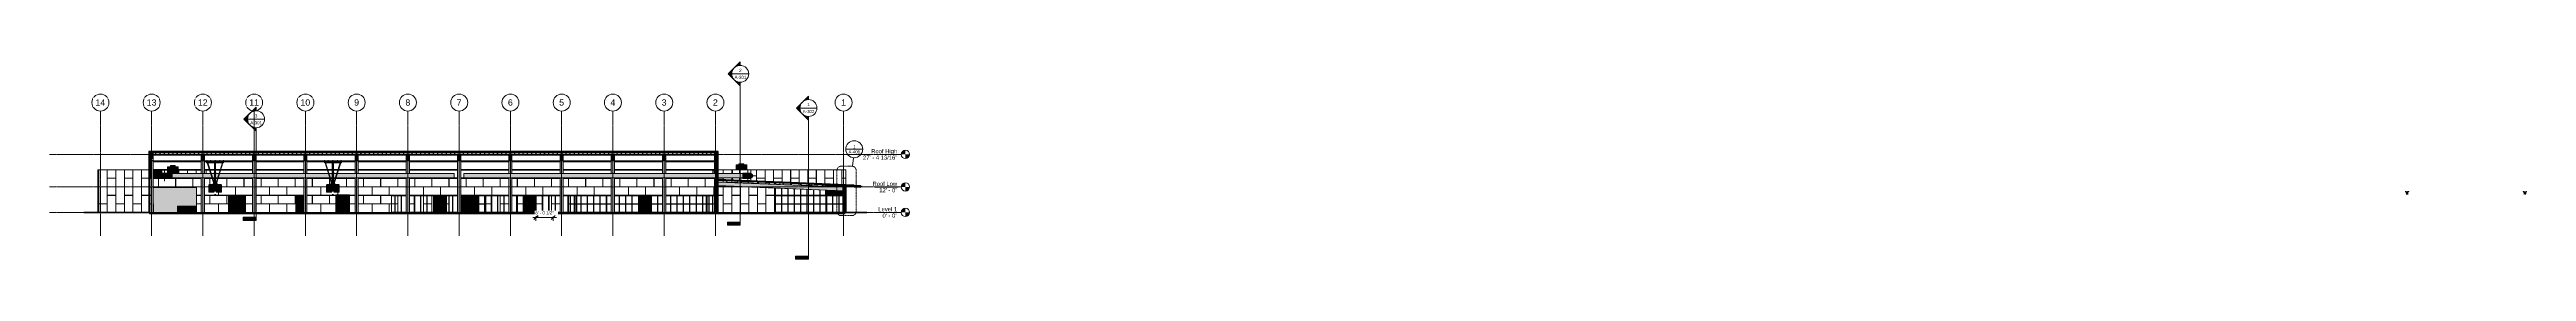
# Model space of a CAD drawing. Header units: inches. Extents: x -54868 to -186, y -265 to 853.
# Drawn here: x -14177 to -186, y -265 to 853 of the extents above; entities that cross this region are included whole.
import ezdxf

# ---------------------------------------------------------------- set-up
doc = ezdxf.new("R2010")
doc.units = ezdxf.units.IN
doc.header["$MEASUREMENT"] = 0
for name, pattern in [('Dash 1_16_', [0.125, 0.0625, -0.0625]), ('Dash Dot 3_16_', [0.3125, 0.1875, -0.0625, 0, -0.0625]), ('Grid Line 1_2_', [0.875, 0.5, -0.125, 0.125, -0.125]), ('Hidden 1_8_', [0.1875, 0.125, -0.0625])]:
    doc.linetypes.add(name, pattern=pattern)
for name, color, linetype, lineweight in [('A-ANNO-DIMS', 211, 'Continuous', 9), ('A-ANNO-DIMS-192', 211, 'Continuous', 9), ('A-ANNO-SYMB', 150, 'Continuous', 9), ('A-DOOR', 31, 'Continuous', 9), ('A-DOOR-FRAM', 31, 'Continuous', 9), ('A-DOOR-GLAZ', 31, 'Continuous', 9), ('A-FLOR-LEVL', 51, 'Continuous', 9), ('A-GLAZ-CURT', 52, 'Continuous', 9), ('A-GLAZ-CWMG', 51, 'Continuous', 9), ('A-ROOF', 132, 'Continuous', 9), ('A-ROOF-OTLN', 132, 'Continuous', 9), ('A-WALL', 113, 'Continuous', 9), ('A-WALL-PATT', 111, 'Continuous', 9), ('C-BLDG-PADS', 91, 'Continuous', 9), ('C-TOPO', 7, 'Continuous', 9), ('G-ANNO-SYMB', 111, 'Continuous', 9), ('G-IMPT', 8, 'Continuous', 9), ('I-WALL', 2, 'Continuous', 9), ('L-SITE-WALL', 31, 'Continuous', 9), ('M-EQPM', 50, 'Continuous', 9), ('M-HVAC-DUCT', 70, 'Continuous', 9), ('M-HVAC-DUCT-ANNO', 70, 'Continuous', 9), ('M-HVAC-DUCT-CNTR', 70, 'Continuous', 9), ('P-SANR-FIXT', 6, 'Continuous', 9), ('Q-CASE', 31, 'Continuous', 9), ('Q-SPCQ', 91, 'Continuous', 9), ('S-BEAM', 12, 'Continuous', 9), ('S-COLS', 52, 'Continuous', 9), ('S-GRID', 1, 'Continuous', 9), ('S-GRID-IDEN', 1, 'Continuous', 9)]:
    doc.layers.add(name, color=color, linetype=linetype, lineweight=lineweight)
doc.styles.add('Arial', font='arial.ttf', dxfattribs={"height": 23.60479})
doc.styles.add('Arial_1', font='arial.ttf', dxfattribs={"height": 35.407186})
doc.styles.add('Arial_2', font='arial.ttf', dxfattribs={"height": 17.703593})
doc.dimstyles.new('Linear_-_3_32__Arial', dxfattribs={"dimscale": 12, "dimtxt": 18, "dimasz": 2, "dimexe": 1.5, "dimexo": 1, "dimgap": 1, "dimtad": 1, "dimdec": 4, "dimrnd": 0.0625, "dimzin": 1, "dimdsep": 46, "dimlunit": 4, "dimtxsty": 'Arial_2', "dimblk1": 'OBLIQUE', "dimblk2": 'OBLIQUE', "dimsah": 1, "dimcen": 0.09, "dimdle": 1.5, "dimazin": 0, "dimtfac": 1, "dimtdec": 4, "dimtix": 1, "dimtmove": 0, "dimatfit": 3, "dimfxl": 1, "dimtvp": 1, "dimtfill": 1, "dimfrac": 2, "dimtolj": 1, "dimtzin": 0, "dimarcsym": 2})
pattern_1 = [(45, (-38423.85, 98.42), (-19.00703, 19.00703), []), (45, (-38423.85, 127.22), (-19.00703, 19.00703), [])]
pattern_2 = [(90, (-37010.65, -1109.5), (-193, -193), [48, -145]), (180, (-37010.65, -1109.5), (-2e-14, -193), [96.25, -96.75]), (270, (-37106.9, -1061.5), (-193, -193), [48, -145]), (180, (-37010.65, -1061.5), (-2e-14, -193), [96.25, -96.75]), (270, (-37107.15, -1061.5), (-193, -193), [48, -145]), (180, (-37107.15, -1061.5), (-2e-14, -193), [96.25, -96.75]), (90, (-37203.4, -1109.5), (-193, -193), [48, -145]), (180, (-37107.15, -1109.5), (-2e-14, -193), [96.25, -96.75]), (90, (-37058.65, -1061.25), (-193, -193), [48, -145]), (180, (-37010.4, -1061.25), (-2e-14, -193), [48.25, -144.75]), (180, (-37010.4, -1013.25), (-2e-14, -193), [48.25, -144.75]), (90, (-37155.15, -1061.25), (-193, -193), [48, -145]), (180, (-37058.9, -1061.25), (-2e-14, -193), [96.25, -96.75]), (270, (-37058.9, -1013.25), (-193, -193), [48, -145]), (180, (-37058.9, -1013.25), (-2e-14, -193), [96.25, -96.75]), (180, (-37155.4, -1061.25), (-2e-14, -193), [48, -145]), (270, (-37155.4, -1013.25), (-193, -193), [48, -145]), (180, (-37155.4, -1013.25), (-2e-14, -193), [48, -145]), (90, (-37010.65, -1013), (-193, -193), [48, -145]), (180, (-37010.65, -1013), (-2e-14, -193), [96.25, -96.75]), (270, (-37106.9, -965), (-193, -193), [48, -145]), (180, (-37010.65, -965), (-2e-14, -193), [96.25, -96.75]), (270, (-37107.15, -965), (-193, -193), [48, -145]), (180, (-37107.15, -965), (-2e-14, -193), [96.25, -96.75]), (270, (-37203.4, -965), (-193, -193), [48, -145]), (180, (-37107.15, -1013), (-2e-14, -193), [96.25, -96.75]), (90, (-37058.65, -964.75), (-193, -193), [48, -145]), (180, (-37010.4, -964.75), (-2e-14, -193), [48.25, -144.75]), (180, (-37010.4, -916.75), (-2e-14, -193), [48.25, -144.75]), (90, (-37155.15, -964.75), (-193, -193), [48, -145]), (180, (-37058.9, -964.75), (-2e-14, -193), [96.25, -96.75]), (270, (-37058.9, -916.75), (-193, -193), [48, -145]), (180, (-37058.9, -916.75), (-2e-14, -193), [96.25, -96.75]), (180, (-37155.4, -964.75), (-2e-14, -193), [48, -145]), (270, (-37155.4, -916.75), (-193, -193), [48, -145]), (180, (-37155.4, -916.75), (-2e-14, -193), [48, -145])]
pattern_3 = [(0, (-38650.9, 0.25), (-193, 193), [48, -145]), (90, (-38650.9, 0.25), (-193, 1e-14), [96.25, -96.75]), (180, (-38602.9, 96.5), (-193, 193), [48, -145]), (90, (-38602.9, 0.25), (-193, 1e-14), [96.25, -96.75]), (180, (-38602.9, 96.75), (-193, 193), [48, -145]), (90, (-38602.9, 96.75), (-193, 1e-14), [96.25, -96.75]), (0, (-38650.9, 193), (-193, 193), [48, -145]), (90, (-38650.9, 96.75), (-193, 1e-14), [96.25, -96.75]), (0, (-38602.65, 48.25), (-193, 193), [48, -145]), (90, (-38602.65, 0), (-193, 1e-14), [48.25, -144.75]), (90, (-38554.65, 0), (-193, 1e-14), [48.25, -144.75]), (0, (-38602.65, 144.75), (-193, 193), [48, -145]), (90, (-38602.65, 48.5), (-193, 1e-14), [96.25, -96.75]), (180, (-38554.65, 48.5), (-193, 193), [48, -145]), (90, (-38554.65, 48.5), (-193, 1e-14), [96.25, -96.75]), (90, (-38602.65, 145), (-193, 1e-14), [48, -145]), (180, (-38554.65, 145), (-193, 193), [48, -145]), (90, (-38554.65, 145), (-193, 1e-14), [48, -145]), (0, (-38554.4, 0.25), (-193, 193), [48, -145]), (90, (-38554.4, 0.25), (-193, 1e-14), [96.25, -96.75]), (180, (-38506.4, 96.5), (-193, 193), [48, -145]), (90, (-38506.4, 0.25), (-193, 1e-14), [96.25, -96.75]), (180, (-38506.4, 96.75), (-193, 193), [48, -145]), (90, (-38506.4, 96.75), (-193, 1e-14), [96.25, -96.75]), (180, (-38506.4, 193), (-193, 193), [48, -145]), (90, (-38554.4, 96.75), (-193, 1e-14), [96.25, -96.75]), (0, (-38506.15, 48.25), (-193, 193), [48, -145]), (90, (-38506.15, 0), (-193, 1e-14), [48.25, -144.75]), (90, (-38458.15, 0), (-193, 1e-14), [48.25, -144.75]), (0, (-38506.15, 144.75), (-193, 193), [48, -145]), (90, (-38506.15, 48.5), (-193, 1e-14), [96.25, -96.75]), (180, (-38458.15, 48.5), (-193, 193), [48, -145]), (90, (-38458.15, 48.5), (-193, 1e-14), [96.25, -96.75]), (90, (-38506.15, 145), (-193, 1e-14), [48, -145]), (180, (-38458.15, 145), (-193, 193), [48, -145]), (90, (-38458.15, 145), (-193, 1e-14), [48, -145])]
pattern_4 = [(0, (-38423.85, 98.42), (0, 24), []), (90, (-38423.85, 98.42), (-24, 1e-15), [])]

msp = doc.modelspace()

# ---------------------------------------------------------------- texts
at = {"layer": 'G-ANNO-SYMB', "attachment_point": 2, "line_spacing_factor": 0.938532, "style": 'Arial_2'}
for s, insert, char_height, width in [('A-301', (-10274.46126, 774.22284), 17.703593, 78.624), ('2', (-10274.46126, 813.49532), 17.70359, 16.416), ('A-302', (-9889.75445, 580.51089), 17.703593, 78.624), ('1', (-9889.75445, 619.78338), 17.70359, 16.416), ('A-301', (-13009.65232, 517.06576), 17.703593, 78.624)]:
    msp.add_mtext(s, dxfattribs=dict(at, insert=insert, char_height=char_height, width=width))

# ---------------------------------------------------------------- blocks, each defined once
blk = doc.blocks.new('Family7 - Family7-772884-Section 6')
at = {"layer": 'S-BEAM'}
h = blk.add_hatch(color=256, dxfattribs=at)
h.paths.add_polyline_path([(-23087, 327), (-23087, 329), (-23095, 329), (-23095, 327)], flags=0)
h.paths.add_polyline_path([(-23085, 327), (-23077, 327), (-23077, 329), (-23085, 329), (-23085, 327)], flags=0)
h = blk.add_hatch(color=256, dxfattribs=at)
h.paths.add_polyline_path([(-23077, 294), (-23077, 294), (-23085, 294), (-23085, 294)], flags=0)
h.paths.add_polyline_path([(-23087, 294), (-23087, 294), (-23095, 294), (-23095, 294)], flags=0)
h = blk.add_hatch(dxfattribs=at)
h.set_pattern_fill('FP_23', color=256, style=0, pattern_type=2)
h.set_pattern_definition(pattern_1)
h.paths.add_polyline_path([(-23085, 294), (-23085, 329), (-23087, 329), (-23087, 294)], flags=0)
at = {"layer": 'S-BEAM', "lineweight": 15}
for p, q in [((-23095, 330), (-23095, 329)), ((-23077, 330), (-23095, 330)), ((-23095, 329), (-23077, 329)), ((-23095, 294), (-23095, 292)), ((-23077, 294), (-23095, 294)), ((-23095, 292), (-23077, 292)), ((-23087, 329), (-23087, 294)), ((-23085, 329), (-23087, 329)), ((-23087, 294), (-23085, 294)), ((-23085, 294), (-23085, 329)), ((-23077, 329), (-23077, 330)), ((-23077, 292), (-23077, 294))]:
    blk.add_line(p, q, dxfattribs=at)
at = {"layer": 'S-BEAM'}
for p, q in [((-23095, 327), (-23095, 329)), ((-23095, 294), (-23095, 294)), ((-23077, 329), (-23077, 327)), ((-23077, 294), (-23077, 294))]:
    blk.add_line(p, q, dxfattribs=at)
blk = doc.blocks.new('Family7 - Family7-V121-Section 6')
at = {"layer": 'S-BEAM'}
h = blk.add_hatch(dxfattribs=at)
h.set_pattern_fill('FP_23', color=256, style=0, pattern_type=2)
h.set_pattern_definition(pattern_1)
h.paths.add_polyline_path([(-23384, 329), (-23366, 329), (-23366, 330), (-23384, 330)], flags=0)
h = blk.add_hatch(color=256, dxfattribs=at)
h.paths.add_polyline_path([(-23376, 327), (-23376, 329), (-23384, 329), (-23384, 327)], flags=0)
h.paths.add_polyline_path([(-23375, 327), (-23366, 327), (-23366, 329), (-23375, 329), (-23375, 327)], flags=0)
h = blk.add_hatch(color=256, dxfattribs=at)
h.paths.add_polyline_path([(-23366, 294), (-23366, 294), (-23375, 294), (-23375, 294)], flags=0)
h.paths.add_polyline_path([(-23376, 294), (-23376, 294), (-23384, 294), (-23384, 294)], flags=0)
h = blk.add_hatch(dxfattribs=at)
h.set_pattern_fill('FP_23', color=256, style=0, pattern_type=2)
h.set_pattern_definition(pattern_1)
h.paths.add_polyline_path([(-23366, 292), (-23366, 294), (-23384, 294), (-23384, 292)], flags=0)
h = blk.add_hatch(dxfattribs=at)
h.set_pattern_fill('FP_23', color=256, style=0, pattern_type=2)
h.set_pattern_definition(pattern_1)
h.paths.add_polyline_path([(-23375, 294), (-23375, 329), (-23376, 329), (-23376, 294)], flags=0)
at = {"layer": 'S-BEAM', "lineweight": 15}
for p, q in [((-23384, 330), (-23384, 329)), ((-23366, 330), (-23384, 330)), ((-23384, 329), (-23366, 329)), ((-23384, 294), (-23384, 292)), ((-23366, 294), (-23384, 294)), ((-23384, 292), (-23366, 292)), ((-23376, 329), (-23376, 294)), ((-23375, 329), (-23376, 329)), ((-23376, 294), (-23375, 294)), ((-23375, 294), (-23375, 329)), ((-23366, 329), (-23366, 330)), ((-23366, 292), (-23366, 294))]:
    blk.add_line(p, q, dxfattribs=at)
at = {"layer": 'S-BEAM'}
for p, q in [((-23384, 327), (-23384, 329)), ((-23384, 294), (-23384, 294)), ((-23366, 329), (-23366, 327)), ((-23366, 294), (-23366, 294))]:
    blk.add_line(p, q, dxfattribs=at)
blk = doc.blocks.new('Family7 - Family7-V122-Section 6')
at = {"layer": 'S-BEAM'}
h = blk.add_hatch(dxfattribs=at)
h.set_pattern_fill('FP_23', color=256, style=0, pattern_type=2)
h.set_pattern_definition(pattern_1)
h.paths.add_polyline_path([(-23674, 329), (-23656, 329), (-23656, 330), (-23674, 330)], flags=0)
h = blk.add_hatch(color=256, dxfattribs=at)
h.paths.add_polyline_path([(-23666, 327), (-23666, 329), (-23674, 329), (-23674, 327)], flags=0)
h.paths.add_polyline_path([(-23664, 327), (-23656, 327), (-23656, 329), (-23664, 329), (-23664, 327)], flags=0)
h = blk.add_hatch(color=256, dxfattribs=at)
h.paths.add_polyline_path([(-23656, 294), (-23656, 294), (-23664, 294), (-23664, 294)], flags=0)
h.paths.add_polyline_path([(-23666, 294), (-23666, 294), (-23674, 294), (-23674, 294)], flags=0)
h = blk.add_hatch(dxfattribs=at)
h.set_pattern_fill('FP_23', color=256, style=0, pattern_type=2)
h.set_pattern_definition(pattern_1)
h.paths.add_polyline_path([(-23656, 292), (-23656, 294), (-23674, 294), (-23674, 292)], flags=0)
h = blk.add_hatch(dxfattribs=at)
h.set_pattern_fill('FP_23', color=256, style=0, pattern_type=2)
h.set_pattern_definition(pattern_1)
h.paths.add_polyline_path([(-23664, 294), (-23664, 329), (-23666, 329), (-23666, 294)], flags=0)
at = {"layer": 'S-BEAM', "lineweight": 15}
for p, q in [((-23674, 330), (-23674, 329)), ((-23656, 330), (-23674, 330)), ((-23674, 329), (-23656, 329)), ((-23674, 294), (-23674, 292)), ((-23656, 294), (-23674, 294)), ((-23674, 292), (-23656, 292)), ((-23666, 329), (-23666, 294)), ((-23664, 329), (-23666, 329)), ((-23666, 294), (-23664, 294)), ((-23664, 294), (-23664, 329)), ((-23656, 329), (-23656, 330)), ((-23656, 292), (-23656, 294))]:
    blk.add_line(p, q, dxfattribs=at)
at = {"layer": 'S-BEAM'}
for p, q in [((-23674, 327), (-23674, 329)), ((-23674, 294), (-23674, 294)), ((-23656, 329), (-23656, 327)), ((-23656, 294), (-23656, 294))]:
    blk.add_line(p, q, dxfattribs=at)
blk = doc.blocks.new('Family7 - Family7-V123-Section 6')
at = {"layer": 'S-BEAM'}
h = blk.add_hatch(dxfattribs=at)
h.set_pattern_fill('FP_23', color=256, style=0, pattern_type=2)
h.set_pattern_definition(pattern_1)
h.paths.add_polyline_path([(-23963, 329), (-23945, 329), (-23945, 330), (-23963, 330)], flags=0)
h = blk.add_hatch(color=256, dxfattribs=at)
h.paths.add_polyline_path([(-23955, 327), (-23955, 329), (-23963, 329), (-23963, 327)], flags=0)
h.paths.add_polyline_path([(-23954, 327), (-23945, 327), (-23945, 329), (-23954, 329), (-23954, 327)], flags=0)
h = blk.add_hatch(color=256, dxfattribs=at)
h.paths.add_polyline_path([(-23945, 294), (-23945, 294), (-23954, 294), (-23954, 294)], flags=0)
h.paths.add_polyline_path([(-23955, 294), (-23955, 294), (-23963, 294), (-23963, 294)], flags=0)
h = blk.add_hatch(dxfattribs=at)
h.set_pattern_fill('FP_23', color=256, style=0, pattern_type=2)
h.set_pattern_definition(pattern_1)
h.paths.add_polyline_path([(-23945, 292), (-23945, 294), (-23963, 294), (-23963, 292)], flags=0)
h = blk.add_hatch(dxfattribs=at)
h.set_pattern_fill('FP_23', color=256, style=0, pattern_type=2)
h.set_pattern_definition(pattern_1)
h.paths.add_polyline_path([(-23954, 294), (-23954, 329), (-23955, 329), (-23955, 294)], flags=0)
at = {"layer": 'S-BEAM', "lineweight": 15}
for p, q in [((-23963, 330), (-23963, 329)), ((-23945, 330), (-23963, 330)), ((-23963, 329), (-23945, 329)), ((-23963, 294), (-23963, 292)), ((-23945, 294), (-23963, 294)), ((-23963, 292), (-23945, 292)), ((-23955, 329), (-23955, 294)), ((-23954, 329), (-23955, 329)), ((-23955, 294), (-23954, 294)), ((-23954, 294), (-23954, 329)), ((-23945, 329), (-23945, 330)), ((-23945, 292), (-23945, 294))]:
    blk.add_line(p, q, dxfattribs=at)
at = {"layer": 'S-BEAM'}
for p, q in [((-23963, 327), (-23963, 329)), ((-23963, 294), (-23963, 294)), ((-23945, 329), (-23945, 327)), ((-23945, 294), (-23945, 294))]:
    blk.add_line(p, q, dxfattribs=at)
blk = doc.blocks.new('Family7 - Family7-V124-Section 6')
at = {"layer": 'S-BEAM'}
h = blk.add_hatch(dxfattribs=at)
h.set_pattern_fill('FP_23', color=256, style=0, pattern_type=2)
h.set_pattern_definition(pattern_1)
h.paths.add_polyline_path([(-24253, 329), (-24235, 329), (-24235, 330), (-24253, 330)], flags=0)
h = blk.add_hatch(color=256, dxfattribs=at)
h.paths.add_polyline_path([(-24245, 327), (-24245, 329), (-24253, 329), (-24253, 327)], flags=0)
h.paths.add_polyline_path([(-24243, 327), (-24235, 327), (-24235, 329), (-24243, 329), (-24243, 327)], flags=0)
h = blk.add_hatch(color=256, dxfattribs=at)
h.paths.add_polyline_path([(-24235, 294), (-24235, 294), (-24243, 294), (-24243, 294)], flags=0)
h.paths.add_polyline_path([(-24245, 294), (-24245, 294), (-24253, 294), (-24253, 294)], flags=0)
h = blk.add_hatch(dxfattribs=at)
h.set_pattern_fill('FP_23', color=256, style=0, pattern_type=2)
h.set_pattern_definition(pattern_1)
h.paths.add_polyline_path([(-24235, 292), (-24235, 294), (-24253, 294), (-24253, 292)], flags=0)
h = blk.add_hatch(dxfattribs=at)
h.set_pattern_fill('FP_23', color=256, style=0, pattern_type=2)
h.set_pattern_definition(pattern_1)
h.paths.add_polyline_path([(-24243, 294), (-24243, 329), (-24245, 329), (-24245, 294)], flags=0)
at = {"layer": 'S-BEAM', "lineweight": 15}
for p, q in [((-24253, 330), (-24253, 329)), ((-24235, 330), (-24253, 330)), ((-24253, 329), (-24235, 329)), ((-24253, 294), (-24253, 292)), ((-24235, 294), (-24253, 294)), ((-24253, 292), (-24235, 292)), ((-24245, 329), (-24245, 294)), ((-24243, 329), (-24245, 329)), ((-24245, 294), (-24243, 294)), ((-24243, 294), (-24243, 329)), ((-24235, 329), (-24235, 330)), ((-24235, 292), (-24235, 294))]:
    blk.add_line(p, q, dxfattribs=at)
at = {"layer": 'S-BEAM'}
for p, q in [((-24253, 327), (-24253, 329)), ((-24253, 294), (-24253, 294)), ((-24235, 329), (-24235, 327)), ((-24235, 294), (-24235, 294))]:
    blk.add_line(p, q, dxfattribs=at)
blk = doc.blocks.new('Family7 - Family7-V125-Section 6')
at = {"layer": 'S-BEAM'}
h = blk.add_hatch(color=256, dxfattribs=at)
h.paths.add_polyline_path([(-24534, 327), (-24534, 329), (-24542, 329), (-24542, 327)], flags=0)
h.paths.add_polyline_path([(-24533, 327), (-24524, 327), (-24524, 329), (-24533, 329), (-24533, 327)], flags=0)
h = blk.add_hatch(color=256, dxfattribs=at)
h.paths.add_polyline_path([(-24524, 294), (-24524, 294), (-24533, 294), (-24533, 294)], flags=0)
h.paths.add_polyline_path([(-24534, 294), (-24534, 294), (-24542, 294), (-24542, 294)], flags=0)
h = blk.add_hatch(dxfattribs=at)
h.set_pattern_fill('FP_23', color=256, style=0, pattern_type=2)
h.set_pattern_definition(pattern_1)
h.paths.add_polyline_path([(-24533, 294), (-24533, 329), (-24534, 329), (-24534, 294)], flags=0)
at = {"layer": 'S-BEAM', "lineweight": 15}
for p, q in [((-24542, 330), (-24542, 329)), ((-24524, 330), (-24542, 330)), ((-24542, 329), (-24524, 329)), ((-24542, 294), (-24542, 292)), ((-24524, 294), (-24542, 294)), ((-24542, 292), (-24524, 292)), ((-24534, 329), (-24534, 294)), ((-24533, 329), (-24534, 329)), ((-24534, 294), (-24533, 294)), ((-24533, 294), (-24533, 329)), ((-24524, 329), (-24524, 330)), ((-24524, 292), (-24524, 294))]:
    blk.add_line(p, q, dxfattribs=at)
at = {"layer": 'S-BEAM'}
for p, q in [((-24542, 327), (-24542, 329)), ((-24542, 294), (-24542, 294)), ((-24524, 329), (-24524, 327)), ((-24524, 294), (-24524, 294))]:
    blk.add_line(p, q, dxfattribs=at)
blk = doc.blocks.new('Family7 - Family7-V126-Section 6')
at = {"layer": 'S-BEAM'}
h = blk.add_hatch(dxfattribs=at)
h.set_pattern_fill('FP_23', color=256, style=0, pattern_type=2)
h.set_pattern_definition(pattern_1)
h.paths.add_polyline_path([(-24832, 329), (-24814, 329), (-24814, 330), (-24832, 330)], flags=0)
h = blk.add_hatch(color=256, dxfattribs=at)
h.paths.add_polyline_path([(-24824, 327), (-24824, 329), (-24832, 329), (-24832, 327)], flags=0)
h.paths.add_polyline_path([(-24822, 327), (-24814, 327), (-24814, 329), (-24822, 329), (-24822, 327)], flags=0)
h = blk.add_hatch(color=256, dxfattribs=at)
h.paths.add_polyline_path([(-24814, 294), (-24814, 294), (-24822, 294), (-24822, 294)], flags=0)
h.paths.add_polyline_path([(-24824, 294), (-24824, 294), (-24832, 294), (-24832, 294)], flags=0)
h = blk.add_hatch(dxfattribs=at)
h.set_pattern_fill('FP_23', color=256, style=0, pattern_type=2)
h.set_pattern_definition(pattern_1)
h.paths.add_polyline_path([(-24814, 292), (-24814, 294), (-24832, 294), (-24832, 292)], flags=0)
h = blk.add_hatch(dxfattribs=at)
h.set_pattern_fill('FP_23', color=256, style=0, pattern_type=2)
h.set_pattern_definition(pattern_1)
h.paths.add_polyline_path([(-24822, 294), (-24822, 329), (-24824, 329), (-24824, 294)], flags=0)
at = {"layer": 'S-BEAM', "lineweight": 15}
for p, q in [((-24832, 330), (-24832, 329)), ((-24814, 330), (-24832, 330)), ((-24832, 329), (-24814, 329)), ((-24832, 294), (-24832, 292)), ((-24814, 294), (-24832, 294)), ((-24832, 292), (-24814, 292)), ((-24824, 329), (-24824, 294)), ((-24822, 329), (-24824, 329)), ((-24824, 294), (-24822, 294)), ((-24822, 294), (-24822, 329)), ((-24814, 329), (-24814, 330)), ((-24814, 292), (-24814, 294))]:
    blk.add_line(p, q, dxfattribs=at)
at = {"layer": 'S-BEAM'}
for p, q in [((-24832, 327), (-24832, 329)), ((-24832, 294), (-24832, 294)), ((-24814, 329), (-24814, 327)), ((-24814, 294), (-24814, 294))]:
    blk.add_line(p, q, dxfattribs=at)
blk = doc.blocks.new('Family7 - Family7-V127-Section 6')
at = {"layer": 'S-BEAM'}
h = blk.add_hatch(dxfattribs=at)
h.set_pattern_fill('FP_23', color=256, style=0, pattern_type=2)
h.set_pattern_definition(pattern_1)
h.paths.add_polyline_path([(-25120, 329), (-25103, 329), (-25103, 330), (-25121, 330), (-25121, 329)], flags=0)
h = blk.add_hatch(color=256, dxfattribs=at)
h.paths.add_polyline_path([(-25120, 327), (-25113, 327), (-25113, 329), (-25121, 329), (-25121, 327)], flags=0)
h.paths.add_polyline_path([(-25112, 327), (-25103, 327), (-25103, 329), (-25112, 329), (-25112, 327)], flags=0)
h = blk.add_hatch(color=256, dxfattribs=at)
h.paths.add_polyline_path([(-25103, 294), (-25103, 294), (-25112, 294), (-25112, 294)], flags=0)
h.paths.add_polyline_path([(-25113, 294), (-25113, 294), (-25121, 294), (-25121, 294), (-25120, 294)], flags=0)
h = blk.add_hatch(dxfattribs=at)
h.set_pattern_fill('FP_23', color=256, style=0, pattern_type=2)
h.set_pattern_definition(pattern_1)
h.paths.add_polyline_path([(-25103, 292), (-25103, 294), (-25121, 294), (-25121, 292), (-25120, 292)], flags=0)
h = blk.add_hatch(dxfattribs=at)
h.set_pattern_fill('FP_23', color=256, style=0, pattern_type=2)
h.set_pattern_definition(pattern_1)
h.paths.add_polyline_path([(-25112, 294), (-25112, 329), (-25113, 329), (-25113, 294)], flags=0)
at = {"layer": 'S-BEAM', "lineweight": 15}
for p, q in [((-25121, 330), (-25121, 329)), ((-25103, 330), (-25121, 330)), ((-25121, 329), (-25103, 329)), ((-25121, 294), (-25121, 292)), ((-25103, 294), (-25121, 294)), ((-25121, 292), (-25103, 292)), ((-25113, 329), (-25113, 294)), ((-25112, 329), (-25113, 329)), ((-25113, 294), (-25112, 294)), ((-25112, 294), (-25112, 329)), ((-25103, 329), (-25103, 330)), ((-25103, 292), (-25103, 294))]:
    blk.add_line(p, q, dxfattribs=at)
at = {"layer": 'S-BEAM'}
for p, q in [((-25121, 327), (-25121, 329)), ((-25121, 294), (-25121, 294)), ((-25103, 329), (-25103, 327)), ((-25103, 294), (-25103, 294))]:
    blk.add_line(p, q, dxfattribs=at)
blk = doc.blocks.new('Family7 - Family7-V128-Section 6')
at = {"layer": 'S-BEAM'}
h = blk.add_hatch(dxfattribs=at)
h.set_pattern_fill('FP_23', color=256, style=0, pattern_type=2)
h.set_pattern_definition(pattern_1)
h.paths.add_polyline_path([(-25411, 329), (-25393, 329), (-25393, 330), (-25411, 330)], flags=0)
h = blk.add_hatch(color=256, dxfattribs=at)
h.paths.add_polyline_path([(-25396, 327), (-25393, 327), (-25393, 329), (-25401, 329), (-25401, 327)], flags=0)
h.paths.add_polyline_path([(-25403, 327), (-25403, 329), (-25411, 329), (-25411, 327)], flags=0)
h = blk.add_hatch(color=256, dxfattribs=at)
h.paths.add_polyline_path([(-25393, 294), (-25393, 294), (-25401, 294), (-25401, 294), (-25396, 294)], flags=0)
h.paths.add_polyline_path([(-25403, 294), (-25403, 294), (-25411, 294), (-25411, 294)], flags=0)
h = blk.add_hatch(dxfattribs=at)
h.set_pattern_fill('FP_23', color=256, style=0, pattern_type=2)
h.set_pattern_definition(pattern_1)
h.paths.add_polyline_path([(-25393, 292), (-25393, 294), (-25411, 294), (-25411, 292), (-25396, 292)], flags=0)
h = blk.add_hatch(dxfattribs=at)
h.set_pattern_fill('FP_23', color=256, style=0, pattern_type=2)
h.set_pattern_definition(pattern_1)
h.paths.add_polyline_path([(-25401, 294), (-25401, 329), (-25403, 329), (-25403, 294)], flags=0)
at = {"layer": 'S-BEAM', "lineweight": 15}
for p, q in [((-25411, 330), (-25411, 329)), ((-25393, 330), (-25411, 330)), ((-25411, 329), (-25393, 329)), ((-25411, 294), (-25411, 292)), ((-25393, 294), (-25411, 294)), ((-25411, 292), (-25393, 292)), ((-25403, 329), (-25403, 294)), ((-25401, 329), (-25403, 329)), ((-25403, 294), (-25401, 294)), ((-25401, 294), (-25401, 329)), ((-25393, 329), (-25393, 330)), ((-25393, 292), (-25393, 294))]:
    blk.add_line(p, q, dxfattribs=at)
at = {"layer": 'S-BEAM'}
for p, q in [((-25411, 327), (-25411, 329)), ((-25411, 294), (-25411, 294)), ((-25393, 329), (-25393, 327)), ((-25393, 294), (-25393, 294))]:
    blk.add_line(p, q, dxfattribs=at)
blk = doc.blocks.new('Family7 - Family7-V129-Section 6')
at = {"layer": 'S-BEAM'}
h = blk.add_hatch(dxfattribs=at)
h.set_pattern_fill('FP_23', color=256, style=0, pattern_type=2)
h.set_pattern_definition(pattern_1)
h.paths.add_polyline_path([(-25700, 329), (-25682, 329), (-25682, 330), (-25700, 330)], flags=0)
h = blk.add_hatch(color=256, dxfattribs=at)
h.paths.add_polyline_path([(-25692, 327), (-25692, 329), (-25700, 329), (-25700, 327)], flags=0)
h.paths.add_polyline_path([(-25691, 327), (-25682, 327), (-25682, 329), (-25691, 329), (-25691, 327)], flags=0)
h = blk.add_hatch(color=256, dxfattribs=at)
h.paths.add_polyline_path([(-25682, 294), (-25682, 294), (-25691, 294), (-25691, 294)], flags=0)
h.paths.add_polyline_path([(-25692, 294), (-25692, 294), (-25700, 294), (-25700, 294)], flags=0)
h = blk.add_hatch(dxfattribs=at)
h.set_pattern_fill('FP_23', color=256, style=0, pattern_type=2)
h.set_pattern_definition(pattern_1)
h.paths.add_polyline_path([(-25682, 292), (-25682, 294), (-25700, 294), (-25700, 292)], flags=0)
h = blk.add_hatch(dxfattribs=at)
h.set_pattern_fill('FP_23', color=256, style=0, pattern_type=2)
h.set_pattern_definition(pattern_1)
h.paths.add_polyline_path([(-25691, 294), (-25691, 329), (-25692, 329), (-25692, 294)], flags=0)
at = {"layer": 'S-BEAM', "lineweight": 15}
for p, q in [((-25700, 330), (-25700, 329)), ((-25682, 330), (-25700, 330)), ((-25700, 329), (-25682, 329)), ((-25700, 294), (-25700, 292)), ((-25682, 294), (-25700, 294)), ((-25700, 292), (-25682, 292)), ((-25692, 329), (-25692, 294)), ((-25691, 329), (-25692, 329)), ((-25692, 294), (-25691, 294)), ((-25691, 294), (-25691, 329)), ((-25682, 329), (-25682, 330)), ((-25682, 292), (-25682, 294))]:
    blk.add_line(p, q, dxfattribs=at)
at = {"layer": 'S-BEAM'}
for p, q in [((-25700, 327), (-25700, 329)), ((-25700, 294), (-25700, 294)), ((-25682, 329), (-25682, 327)), ((-25682, 294), (-25682, 294))]:
    blk.add_line(p, q, dxfattribs=at)
blk = doc.blocks.new('Family7 - Family7-V130-Section 6')
at = {"layer": 'S-BEAM'}
h = blk.add_hatch(dxfattribs=at)
h.set_pattern_fill('FP_23', color=256, style=0, pattern_type=2)
h.set_pattern_definition(pattern_1)
h.paths.add_polyline_path([(-25973, 292), (-25973, 294), (-25991, 294), (-25991, 292)], flags=0)
h = blk.add_hatch(color=256, dxfattribs=at)
h.paths.add_polyline_path([(-25985, 327), (-25983, 327), (-25983, 329), (-25985, 329)], flags=0)
h.paths.add_polyline_path([(-25982, 327), (-25982, 327), (-25982, 328), (-25980, 328), (-25980, 327), (-25973, 327), (-25973, 329), (-25982, 329), (-25982, 328)], flags=0)
h = blk.add_hatch(color=256, dxfattribs=at)
h.paths.add_polyline_path([(-25973, 294), (-25973, 294), (-25982, 294), (-25982, 294)], flags=0)
h.paths.add_polyline_path([(-25983, 294), (-25983, 294), (-25985, 294), (-25985, 294)], flags=0)
h = blk.add_hatch(dxfattribs=at)
h.set_pattern_fill('FP_23', color=256, style=0, pattern_type=2)
h.set_pattern_definition(pattern_1)
h.paths.add_polyline_path([(-25982, 294), (-25982, 329), (-25983, 329), (-25983, 294)], flags=0)
at = {"layer": 'S-BEAM', "lineweight": 15}
for p, q in [((-25991, 330), (-25991, 329)), ((-25973, 330), (-25991, 330)), ((-25991, 329), (-25973, 329)), ((-25991, 294), (-25991, 292)), ((-25973, 294), (-25991, 294)), ((-25991, 292), (-25973, 292)), ((-25983, 329), (-25983, 294)), ((-25982, 329), (-25983, 329)), ((-25983, 294), (-25982, 294)), ((-25982, 294), (-25982, 329)), ((-25973, 329), (-25973, 330)), ((-25973, 292), (-25973, 294))]:
    blk.add_line(p, q, dxfattribs=at)
at = {"layer": 'S-BEAM'}
for p, q in [((-25973, 329), (-25973, 327)), ((-25973, 294), (-25973, 294))]:
    blk.add_line(p, q, dxfattribs=at)
blk = doc.blocks.new('HSS-Hollow Structural Section-Column - HSS6X6X1_4-834173-Section 6')
at = {"layer": 'S-COLS', "linetype": 'Hidden 1_8_'}
for p, q in [((-22075, 152), (-22075, 154)), ((-22075, 0), (-22075, 145))]:
    blk.add_line(p, q, dxfattribs=at)
blk = doc.blocks.new('W-Wide Flange - W21X166-816541-Section 6')
at = {"layer": 'S-BEAM'}
for points in [[(-22076, 143), (-22076, 144), (-22780, 174), (-22780, 172), (-22079, 143)], [(-22077, 124), (-22076, 142), (-22780, 172), (-22780, 154), (-22077, 124)], [(-22076, 142), (-22076, 143), (-22780, 172), (-22780, 172), (-22079, 142)], [(-22077, 123), (-22077, 124), (-22780, 154), (-22780, 153), (-22078, 123)], [(-22077, 122), (-22077, 123), (-22780, 153), (-22780, 151), (-22079, 122)]]:
    blk.add_hatch(color=256, dxfattribs=at).paths.add_polyline_path(points, flags=0)
for p, q in [((-22732, 172), (-22780, 174)), ((-22076, 143), (-22780, 172)), ((-22780, 153), (-22077, 123)), ((-22077, 122), (-22780, 151)), ((-22672, 169), (-22730, 172)), ((-22612, 167), (-22670, 169)), ((-22552, 164), (-22610, 167)), ((-22493, 162), (-22550, 164)), ((-22433, 159), (-22490, 162)), ((-22373, 157), (-22430, 159)), ((-22313, 154), (-22370, 157)), ((-22253, 152), (-22310, 154)), ((-22193, 149), (-22250, 152)), ((-22133, 147), (-22190, 149)), ((-22076, 144), (-22130, 147)), ((-22076, 142), (-22077, 124)), ((-22076, 144), (-22076, 143)), ((-22076, 143), (-22076, 142)), ((-22077, 124), (-22077, 123)), ((-22077, 123), (-22077, 122))]:
    blk.add_line(p, q, dxfattribs=at)
blk = doc.blocks.new('Girt_C - 8_D-767115-Section 6')
at = {"layer": 'S-BEAM'}
h = blk.add_hatch(color=256, dxfattribs=at)
h.paths.add_polyline_path([(-22459, 48), (-22173, 48), (-22173, 49), (-22459, 49), (-22459, 48)], flags=0)
h.paths.add_polyline_path([(-24133, 48), (-24100, 48), (-24100, 49), (-24133, 48), (-24133, 48)], flags=0)
h.paths.add_polyline_path([(-23304, 48), (-23304, 49), (-23338, 48), (-23338, 48), (-23323, 48)], flags=0)
h.paths.add_polyline_path([(-22076, 48), (-22076, 49), (-22097, 49), (-22097, 48), (-22079, 48)], flags=0)
h.paths.add_polyline_path([(-22908, 48), (-22906, 48), (-22906, 49), (-22940, 48), (-22940, 48)], flags=0)
h.paths.add_polyline_path([(-23340, 48), (-23340, 49), (-23366, 48), (-23366, 48)], flags=0)
h.paths.add_polyline_path([(-23384, 48), (-23384, 49), (-23411, 48), (-23411, 48)], flags=0)
h.paths.add_polyline_path([(-23617, 48), (-23594, 48), (-23594, 49), (-23617, 48), (-23617, 48)], flags=0)
h.paths.add_polyline_path([(-23413, 48), (-23413, 49), (-23447, 48), (-23447, 48)], flags=0)
h.paths.add_polyline_path([(-23592, 48), (-23557, 48), (-23557, 49), (-23592, 48), (-23592, 48)], flags=0)
h.paths.add_polyline_path([(-23555, 48), (-23521, 48), (-23521, 49), (-23555, 48), (-23555, 48)], flags=0)
h.paths.add_polyline_path([(-23519, 48), (-23485, 48), (-23485, 49), (-23519, 48), (-23519, 48)], flags=0)
h.paths.add_polyline_path([(-23483, 48), (-23449, 48), (-23449, 49), (-23483, 48), (-23483, 48)], flags=0)
h.paths.add_polyline_path([(-22904, 48), (-22870, 48), (-22870, 49), (-22904, 48), (-22904, 48)], flags=0)
h.paths.add_polyline_path([(-22868, 48), (-22834, 48), (-22834, 49), (-22868, 48), (-22868, 48)], flags=0)
h.paths.add_polyline_path([(-23049, 48), (-23015, 48), (-23015, 49), (-23049, 48), (-23049, 48)], flags=0)
h.paths.add_polyline_path([(-23051, 48), (-23051, 49), (-23077, 48), (-23077, 48)], flags=0)
h.paths.add_polyline_path([(-23095, 48), (-23095, 49), (-23121, 48), (-23121, 48)], flags=0)
h.paths.add_polyline_path([(-23123, 48), (-23123, 49), (-23157, 48), (-23157, 48)], flags=0)
h.paths.add_polyline_path([(-22832, 48), (-22810, 48), (-22810, 49), (-22832, 48), (-22832, 48)], flags=0)
h.paths.add_polyline_path([(-23268, 48), (-23268, 49), (-23302, 48), (-23302, 48)], flags=0)
h.paths.add_polyline_path([(-23266, 48), (-23232, 48), (-23232, 49), (-23266, 48), (-23266, 48)], flags=0)
h.paths.add_polyline_path([(-22942, 48), (-22942, 49), (-22976, 48), (-22976, 48)], flags=0)
h.paths.add_polyline_path([(-22133, 48), (-22099, 48), (-22099, 49), (-22133, 49), (-22133, 48)], flags=0)
h.paths.add_polyline_path([(-22135, 48), (-22135, 49), (-22167, 49), (-22167, 48)], flags=0)
h.paths.add_polyline_path([(-22978, 48), (-22978, 49), (-23013, 48), (-23013, 48)], flags=0)
h = blk.add_hatch(color=256, dxfattribs=at)
h.paths.add_polyline_path([(-23095, 46), (-23095, 48), (-23121, 48), (-23121, 46)], flags=0)
h.paths.add_polyline_path([(-22076, 46), (-22076, 48), (-22097, 48), (-22097, 46), (-22079, 46)], flags=0)
h.paths.add_polyline_path([(-24100, 46), (-24100, 48), (-24133, 48), (-24133, 46)], flags=0)
h.paths.add_polyline_path([(-23617, 46), (-23594, 46), (-23594, 48), (-23617, 48)], flags=0)
h.paths.add_polyline_path([(-22133, 46), (-22099, 46), (-22099, 48), (-22133, 48)], flags=0)
h.paths.add_polyline_path([(-22135, 46), (-22135, 48), (-22167, 48), (-22167, 46)], flags=0)
h.paths.add_polyline_path([(-23592, 46), (-23557, 46), (-23557, 48), (-23592, 48)], flags=0)
h.paths.add_polyline_path([(-22173, 46), (-22173, 48), (-22459, 48), (-22459, 46), (-22217, 46)], flags=0)
h.paths.add_polyline_path([(-23555, 46), (-23521, 46), (-23521, 48), (-23555, 48)], flags=0)
h.paths.add_polyline_path([(-23519, 46), (-23485, 46), (-23485, 48), (-23519, 48)], flags=0)
h.paths.add_polyline_path([(-23483, 46), (-23449, 46), (-23449, 48), (-23483, 48)], flags=0)
h.paths.add_polyline_path([(-22810, 46), (-22810, 48), (-22832, 48), (-22832, 46)], flags=0)
h.paths.add_polyline_path([(-22834, 46), (-22834, 48), (-22868, 48), (-22868, 46), (-22839, 46)], flags=0)
h.paths.add_polyline_path([(-23447, 46), (-23413, 46), (-23413, 48), (-23447, 48)], flags=0)
h.paths.add_polyline_path([(-23411, 46), (-23384, 46), (-23384, 48), (-23411, 48)], flags=0)
h.paths.add_polyline_path([(-22870, 46), (-22870, 48), (-22904, 48), (-22904, 46)], flags=0)
h.paths.add_polyline_path([(-22906, 46), (-22906, 48), (-22940, 48), (-22940, 46), (-22908, 46)], flags=0)
h.paths.add_polyline_path([(-23366, 46), (-23340, 46), (-23340, 48), (-23366, 48)], flags=0)
h.paths.add_polyline_path([(-23338, 46), (-23304, 46), (-23304, 48), (-23338, 48)], flags=0)
h.paths.add_polyline_path([(-22942, 46), (-22942, 48), (-22976, 48), (-22976, 46)], flags=0)
h.paths.add_polyline_path([(-23302, 46), (-23268, 46), (-23268, 48), (-23302, 48)], flags=0)
h.paths.add_polyline_path([(-22978, 46), (-22978, 48), (-23013, 48), (-23013, 46)], flags=0)
h.paths.add_polyline_path([(-23015, 46), (-23015, 48), (-23049, 48), (-23049, 46), (-23046, 46)], flags=0)
h.paths.add_polyline_path([(-23266, 46), (-23232, 46), (-23232, 48), (-23266, 48)], flags=0)
h.paths.add_polyline_path([(-23157, 46), (-23123, 46), (-23123, 48), (-23157, 48)], flags=0)
h.paths.add_polyline_path([(-23051, 46), (-23051, 48), (-23077, 48), (-23077, 46)], flags=0)
h = blk.add_hatch(color=256, dxfattribs=at)
h.paths.add_polyline_path([(-23095, 46), (-23095, 46), (-23121, 46), (-23121, 46)], flags=0)
h.paths.add_polyline_path([(-22076, 46), (-22076, 46), (-22097, 46), (-22097, 46), (-22079, 46)], flags=0)
h.paths.add_polyline_path([(-24100, 46), (-24100, 46), (-24133, 46), (-24133, 46)], flags=0)
h.paths.add_polyline_path([(-23617, 46), (-23594, 46), (-23594, 46), (-23617, 46)], flags=0)
h.paths.add_polyline_path([(-22133, 46), (-22099, 46), (-22099, 46), (-22133, 46)], flags=0)
h.paths.add_polyline_path([(-22135, 46), (-22135, 46), (-22167, 46), (-22167, 46)], flags=0)
h.paths.add_polyline_path([(-23592, 46), (-23557, 46), (-23557, 46), (-23592, 46)], flags=0)
h.paths.add_polyline_path([(-22173, 46), (-22173, 46), (-22459, 46), (-22459, 46), (-22217, 46)], flags=0)
h.paths.add_polyline_path([(-23555, 46), (-23521, 46), (-23521, 46), (-23555, 46)], flags=0)
h.paths.add_polyline_path([(-23519, 46), (-23485, 46), (-23485, 46), (-23519, 46)], flags=0)
h.paths.add_polyline_path([(-23483, 46), (-23449, 46), (-23449, 46), (-23483, 46)], flags=0)
h.paths.add_polyline_path([(-22810, 46), (-22810, 46), (-22832, 46), (-22832, 46)], flags=0)
h.paths.add_polyline_path([(-22834, 46), (-22834, 46), (-22868, 46), (-22868, 46), (-22839, 46)], flags=0)
h.paths.add_polyline_path([(-23447, 46), (-23413, 46), (-23413, 46), (-23447, 46)], flags=0)
h.paths.add_polyline_path([(-23411, 46), (-23384, 46), (-23384, 46), (-23411, 46)], flags=0)
h.paths.add_polyline_path([(-22870, 46), (-22870, 46), (-22904, 46), (-22904, 46)], flags=0)
h.paths.add_polyline_path([(-22906, 46), (-22906, 46), (-22940, 46), (-22940, 46), (-22908, 46)], flags=0)
h.paths.add_polyline_path([(-23366, 46), (-23340, 46), (-23340, 46), (-23366, 46)], flags=0)
h.paths.add_polyline_path([(-23338, 46), (-23304, 46), (-23304, 46), (-23338, 46)], flags=0)
h.paths.add_polyline_path([(-22942, 46), (-22942, 46), (-22976, 46), (-22976, 46)], flags=0)
h.paths.add_polyline_path([(-23302, 46), (-23268, 46), (-23268, 46), (-23302, 46)], flags=0)
h.paths.add_polyline_path([(-22978, 46), (-22978, 46), (-23013, 46), (-23013, 46)], flags=0)
h.paths.add_polyline_path([(-23015, 46), (-23015, 46), (-23049, 46), (-23049, 46), (-23046, 46)], flags=0)
h.paths.add_polyline_path([(-23266, 46), (-23232, 46), (-23232, 46), (-23266, 46)], flags=0)
h.paths.add_polyline_path([(-23157, 46), (-23123, 46), (-23123, 46), (-23157, 46)], flags=0)
h.paths.add_polyline_path([(-23051, 46), (-23051, 46), (-23077, 46), (-23077, 46)], flags=0)
for p, q in [((-24100, 49), (-24133, 49)), ((-24133, 46), (-24100, 46)), ((-24100, 46), (-24133, 46)), ((-23594, 49), (-23617, 49)), ((-23617, 46), (-23594, 46)), ((-23594, 46), (-23617, 46)), ((-23557, 49), (-23592, 49)), ((-23592, 46), (-23557, 46)), ((-23557, 46), (-23592, 46)), ((-23521, 49), (-23555, 49)), ((-23555, 46), (-23521, 46)), ((-23521, 46), (-23555, 46)), ((-23485, 49), (-23519, 49)), ((-23519, 46), (-23485, 46)), ((-23485, 46), (-23519, 46)), ((-23449, 49), (-23483, 49)), ((-23483, 46), (-23449, 46)), ((-23449, 46), (-23483, 46)), ((-23413, 49), (-23447, 49)), ((-23447, 46), (-23413, 46)), ((-23413, 46), (-23447, 46)), ((-23384, 49), (-23411, 49)), ((-23411, 46), (-23384, 46)), ((-23384, 46), (-23411, 46)), ((-23340, 49), (-23366, 49)), ((-23366, 46), (-23340, 46)), ((-23340, 46), (-23366, 46)), ((-23304, 49), (-23338, 49)), ((-23338, 46), (-23304, 46)), ((-23304, 46), (-23338, 46)), ((-23268, 49), (-23302, 49)), ((-23302, 46), (-23268, 46)), ((-23268, 46), (-23302, 46)), ((-23232, 49), (-23266, 49)), ((-23266, 46), (-23232, 46)), ((-23232, 46), (-23266, 46)), ((-23123, 49), (-23157, 49)), ((-23157, 46), (-23123, 46)), ((-23123, 46), (-23157, 46)), ((-23095, 49), (-23121, 49)), ((-23121, 46), (-23095, 46)), ((-23095, 46), (-23121, 46)), ((-23051, 49), (-23077, 49)), ((-23077, 46), (-23051, 46)), ((-23051, 46), (-23077, 46)), ((-23015, 49), (-23049, 49)), ((-23049, 46), (-23015, 46)), ((-23015, 46), (-23049, 46)), ((-22978, 49), (-23013, 49)), ((-23013, 46), (-22978, 46)), ((-22978, 46), (-23013, 46)), ((-22942, 49), (-22976, 49)), ((-22976, 46), (-22942, 46)), ((-22942, 46), (-22976, 46)), ((-22906, 49), (-22940, 49)), ((-22940, 46), (-22906, 46)), ((-22906, 46), (-22940, 46)), ((-22870, 49), (-22904, 49)), ((-22904, 46), (-22870, 46)), ((-22870, 46), (-22904, 46)), ((-22834, 49), (-22868, 49)), ((-22868, 46), (-22834, 46)), ((-22834, 46), (-22868, 46)), ((-22810, 49), (-22832, 49)), ((-22832, 46), (-22810, 46)), ((-22810, 46), (-22832, 46)), ((-22173, 49), (-22459, 49)), ((-22459, 46), (-22173, 46)), ((-22173, 46), (-22459, 46)), ((-22135, 49), (-22167, 49)), ((-22167, 46), (-22135, 46)), ((-22135, 46), (-22167, 46)), ((-22099, 49), (-22133, 49)), ((-22133, 46), (-22099, 46)), ((-22099, 46), (-22133, 46)), ((-22076, 49), (-22097, 49)), ((-22097, 46), (-22076, 46)), ((-22076, 46), (-22097, 46)), ((-22076, 49), (-22076, 48)), ((-22076, 48), (-22076, 46)), ((-22076, 46), (-22076, 46))]:
    blk.add_line(p, q, dxfattribs=at)
blk = doc.blocks.new('Casework 1 - Casework 1-456223-Section 6')
at = {"layer": 'Q-CASE'}
blk.add_hatch(color=256, dxfattribs=at).paths.add_polyline_path([(-25726, 0), (-25726, 36), (-25834, 36), (-25834, 0), (-25811, 0)], flags=0)
for p, q in [((-25834, 36), (-25726, 36)), ((-25834, 0), (-25834, 36))]:
    blk.add_line(p, q, dxfattribs=at)
blk = doc.blocks.new('Girt_C - 8_D-757180-Section 6')
at = {"layer": 'S-BEAM'}
for points in [[(-25994, 48), (-25994, 48), (-25994, 49), (-25994, 49), (-25994, 48)], [(-25990, 46), (-25990, 48), (-25994, 48), (-25994, 46)], [(-25990, 46), (-25990, 46), (-25994, 46), (-25994, 46)]]:
    blk.add_hatch(color=256, dxfattribs=at).paths.add_polyline_path(points, flags=0)
for p, q in [((-25994, 49), (-25994, 49)), ((-25994, 46), (-25990, 46)), ((-25994, 46), (-25990, 46)), ((-25990, 48), (-25990, 46)), ((-25990, 46), (-25990, 46))]:
    blk.add_line(p, q, dxfattribs=at)
blk = doc.blocks.new('Casework 3 - Casework 1-483541-Section 6')
at = {"layer": 'Q-CASE'}
blk.add_hatch(color=256, dxfattribs=at).paths.add_polyline_path([(-25994, 0), (-25990, 0), (-25990, 36), (-25994, 36), (-25994, 0)], flags=0)
blk.add_line((-25994, 36), (-25990, 36), dxfattribs=at)
blk = doc.blocks.new('Girt_C - 8_D-803273-Section 6')
at = {"layer": 'S-BEAM'}
h = blk.add_hatch(dxfattribs=at)
h.set_pattern_fill('FP_23', color=256, style=0, pattern_type=2)
h.set_pattern_definition(pattern_1)
h.paths.add_polyline_path([(-22062, 46), (-22062, 46), (-22062, 48), (-22062, 48), (-22062, 46), (-22062, 46)], flags=0)
h.paths.add_polyline_path([(-22069, 46), (-22069, 46), (-22070, 46), (-22070, 48), (-22070, 48), (-22070, 46)], flags=0)
h.paths.add_polyline_path([(-22062, 48), (-22062, 49), (-22069, 49), (-22069, 48)], flags=0)
at = {"layer": 'S-BEAM', "lineweight": 15}
for p, q in [((-22070, 48), (-22070, 46)), ((-22070, 46), (-22070, 48)), ((-22070, 46), (-22069, 46)), ((-22069, 46), (-22070, 46)), ((-22062, 49), (-22069, 49)), ((-22069, 48), (-22062, 48)), ((-22069, 46), (-22069, 46)), ((-22062, 48), (-22062, 46)), ((-22062, 46), (-22062, 48)), ((-22062, 46), (-22062, 46)), ((-22062, 46), (-22062, 46)), ((-22062, 46), (-22062, 46))]:
    blk.add_line(p, q, dxfattribs=at)
for centre, radius, start, end in [((-22069, 48), 0.188, 90, 180), ((-22069, 48), 0.0782, 90, 177.8773), ((-22062, 48), 0.187, 360, 90), ((-22062, 48), 0.0782, 3.0424, 90)]:
    blk.add_arc(centre, radius, start, end, dxfattribs=at)
blk = doc.blocks.new('Girt_C - 8_D-V131-Section 6')
at = {"layer": 'S-BEAM', "lineweight": 15}
for p, q in [((-22070, 97), (-22070, 94)), ((-22070, 94), (-22070, 97)), ((-22070, 94), (-22069, 94)), ((-22069, 94), (-22070, 94)), ((-22069, 97), (-22062, 97)), ((-22062, 97), (-22069, 97)), ((-22069, 94), (-22069, 94)), ((-22062, 97), (-22062, 94)), ((-22062, 94), (-22062, 97)), ((-22062, 94), (-22062, 94)), ((-22062, 94), (-22062, 94)), ((-22062, 94), (-22062, 94))]:
    blk.add_line(p, q, dxfattribs=at)
for centre, radius, start, end in [((-22069, 97), 0.0782, 90, 177.8773), ((-22069, 97), 0.188, 90, 180), ((-22062, 97), 0.0782, 3.0424, 90), ((-22062, 97), 0.188, 0, 90)]:
    blk.add_arc(centre, radius, start, end, dxfattribs=at)
blk = doc.blocks.new('Double-Glass 1 - 72_ x 96_-618616-Section 6')
at = {"layer": 'A-DOOR'}
h = blk.add_hatch(color=256, dxfattribs=at)
h.paths.add_polyline_path([(-24866, 0), (-24866, 96), (-24938, 96), (-24938, 0)], flags=0)
h.paths.add_polyline_path([(-24870, 4), (-24898, 4), (-24898, 92), (-24870, 92)], flags=0)
h.paths.add_polyline_path([(-24934, 4), (-24934, 92), (-24906, 92), (-24906, 4)], flags=0)
at = {"layer": 'A-DOOR-FRAM'}
blk.add_hatch(color=256, dxfattribs=at).paths.add_polyline_path([(-24941, 0), (-24938, 0), (-24938, 96), (-24866, 96), (-24866, 0), (-24863, 0), (-24863, 99), (-24941, 99), (-24941, 95)], flags=0)
at = {"layer": 'A-DOOR-GLAZ'}
for points in [[(-24934, 4), (-24906, 4), (-24906, 92), (-24934, 92), (-24934, 8)], [(-24898, 4), (-24870, 4), (-24870, 92), (-24898, 92), (-24898, 5)]]:
    blk.add_hatch(color=256, dxfattribs=at).paths.add_polyline_path(points, flags=0)
at = {"layer": 'A-DOOR', "linetype": 'Dash 1_16_'}
for p, q in [((-24902, 96), (-24938, 48)), ((-24902, 0), (-24938, 48)), ((-24902, 96), (-24866, 48)), ((-24866, 48), (-24902, 0))]:
    blk.add_line(p, q, dxfattribs=at)
at = {"layer": 'A-DOOR'}
for p, q in [((-24934, 4), (-24934, 92)), ((-24934, 92), (-24906, 92)), ((-24906, 4), (-24934, 4)), ((-24906, 92), (-24906, 4)), ((-24902, 96), (-24902, 0)), ((-24898, 4), (-24898, 92)), ((-24898, 92), (-24870, 92)), ((-24870, 4), (-24898, 4)), ((-24870, 92), (-24870, 4))]:
    blk.add_line(p, q, dxfattribs=at)
at = {"layer": 'A-DOOR-FRAM'}
for p, q in [((-24863, 99), (-24941, 99)), ((-24941, 99), (-24941, 0)), ((-24938, 0), (-24938, 96)), ((-24938, 96), (-24866, 96)), ((-24866, 96), (-24866, 0)), ((-24863, 0), (-24863, 99))]:
    blk.add_line(p, q, dxfattribs=at)
blk = doc.blocks.new('Girt_Z - 8_D-790497-Section 6')
at = {"layer": 'S-BEAM', "lineweight": 15}
for p, q in [((-22792, 97), (-22792, 94)), ((-22792, 94), (-22791, 94)), ((-22791, 94), (-22791, 97)), ((-22791, 97), (-22784, 97)), ((-22784, 97), (-22791, 97)), ((-22791, 94), (-22791, 94)), ((-22791, 94), (-22791, 94)), ((-22784, 99), (-22784, 100)), ((-22784, 100), (-22784, 100)), ((-22784, 100), (-22784, 99)), ((-22784, 97), (-22784, 99)), ((-22784, 99), (-22784, 97))]:
    blk.add_line(p, q, dxfattribs=at)
for centre, radius, start, end in [((-22791, 97), 0.188, 90, 180), ((-22791, 97), 0.0782, 90, 177.8773), ((-22784, 97), 0.188, 270, 0), ((-22784, 97), 0.0782, 270, 356.9576)]:
    blk.add_arc(centre, radius, start, end, dxfattribs=at)
blk = doc.blocks.new('Girt_Z - 8_D-790721-Section 6')
at = {"layer": 'S-BEAM', "lineweight": 15}
for p, q in [((-25994, 99), (-25993, 100)), ((-25993, 100), (-25994, 99)), ((-25994, 97), (-25994, 99)), ((-25994, 99), (-25994, 97)), ((-25986, 97), (-25994, 97)), ((-25994, 97), (-25986, 97)), ((-25993, 100), (-25993, 100)), ((-25986, 94), (-25986, 97)), ((-25986, 97), (-25986, 94)), ((-25986, 94), (-25986, 94)), ((-25986, 94), (-25986, 94)), ((-25986, 94), (-25986, 94))]:
    blk.add_line(p, q, dxfattribs=at)
for centre, radius, start, end in [((-25994, 97), 0.0782, 183.0424, 270), ((-25994, 97), 0.188, 180, 270), ((-25986, 97), 0.188, 0, 90), ((-25986, 97), 0.0782, 2.1227, 90)]:
    blk.add_arc(centre, radius, start, end, dxfattribs=at)
blk = doc.blocks.new('Girt_Z - 8_D-790722-Section 6')
at = {"layer": 'S-BEAM', "lineweight": 15}
for p, q in [((-25994, 49), (-25994, 51)), ((-25994, 51), (-25993, 51)), ((-25993, 51), (-25994, 51)), ((-25994, 51), (-25994, 49)), ((-25986, 49), (-25994, 49)), ((-25994, 48), (-25986, 48)), ((-25993, 51), (-25993, 51)), ((-25986, 46), (-25986, 48)), ((-25986, 48), (-25986, 46)), ((-25986, 46), (-25986, 46)), ((-25986, 46), (-25986, 46)), ((-25986, 46), (-25986, 46))]:
    blk.add_line(p, q, dxfattribs=at)
for centre, radius, start, end in [((-25994, 49), 0.0782, 183.0424, 270), ((-25994, 49), 0.188, 180, 270), ((-25986, 48), 0.188, 0, 90), ((-25986, 48), 0.0782, 2.1227, 90)]:
    blk.add_arc(centre, radius, start, end, dxfattribs=at)
blk = doc.blocks.new('Girt_Z - 8_D-757207-Section 6')
at = {"layer": 'S-BEAM'}
h = blk.add_hatch(color=256, dxfattribs=at)
h.paths.add_polyline_path([(-22801, 242), (-22801, 244), (-23077, 244), (-23077, 242), (-22804, 242)], flags=0)
h.paths.add_polyline_path([(-25971, 242), (-25700, 242), (-25700, 244), (-25971, 244)], flags=0)
h.paths.add_polyline_path([(-25651, 242), (-25625, 242), (-25625, 244), (-25652, 244)], flags=0)
h.paths.add_polyline_path([(-23095, 242), (-23095, 244), (-23366, 244), (-23366, 242), (-23184, 242)], flags=0)
h.paths.add_polyline_path([(-25619, 242), (-25594, 242), (-25593, 244), (-25619, 244)], flags=0)
h.paths.add_polyline_path([(-23384, 242), (-23384, 244), (-23656, 244), (-23656, 242), (-23461, 242)], flags=0)
h.paths.add_polyline_path([(-23674, 242), (-23674, 244), (-23945, 244), (-23945, 242), (-23737, 242)], flags=0)
h.paths.add_polyline_path([(-25578, 242), (-25411, 242), (-25411, 244), (-25590, 244), (-25590, 242), (-25581, 242)], flags=0)
h.paths.add_polyline_path([(-25682, 242), (-25654, 242), (-25655, 244), (-25682, 244)], flags=0)
h.paths.add_polyline_path([(-23963, 242), (-23963, 244), (-24235, 244), (-24235, 242), (-24014, 242)], flags=0)
h.paths.add_polyline_path([(-24253, 242), (-24253, 244), (-24524, 244), (-24524, 242), (-24290, 242)], flags=0)
h.paths.add_polyline_path([(-25393, 242), (-25121, 242), (-25121, 244), (-25393, 244)], flags=0)
h.paths.add_polyline_path([(-24542, 242), (-24542, 244), (-24814, 244), (-24814, 242), (-24567, 242)], flags=0)
h.paths.add_polyline_path([(-25103, 242), (-24989, 242), (-24989, 244), (-25103, 244)], flags=0)
h.paths.add_polyline_path([(-24832, 242), (-24832, 244), (-24924, 244), (-24925, 242), (-24843, 242)], flags=0)
h.paths.add_polyline_path([(-24985, 242), (-24960, 242), (-24960, 244), (-24986, 244)], flags=0)
h.paths.add_polyline_path([(-24953, 242), (-24928, 242), (-24927, 244), (-24953, 244)], flags=0)
h = blk.add_hatch(color=256, dxfattribs=at)
h.paths.add_polyline_path([(-25971, 244), (-25700, 244), (-25700, 244), (-25971, 244)], flags=0)
h.paths.add_polyline_path([(-24927, 244), (-24927, 244), (-24953, 244), (-24953, 244), (-24947, 244)], flags=0)
h.paths.add_polyline_path([(-24960, 244), (-24960, 244), (-24986, 244), (-24986, 244), (-24964, 244)], flags=0)
h.paths.add_polyline_path([(-24924, 244), (-24832, 244), (-24832, 244), (-24924, 244)], flags=0)
h.paths.add_polyline_path([(-25682, 244), (-25655, 244), (-25655, 244), (-25682, 244)], flags=0)
h.paths.add_polyline_path([(-24998, 244), (-24989, 244), (-24989, 244), (-25103, 244), (-25103, 244), (-25001, 244)], flags=0)
h.paths.add_polyline_path([(-25652, 244), (-25625, 244), (-25625, 244), (-25652, 244)], flags=0)
h.paths.add_polyline_path([(-24814, 244), (-24542, 244), (-24542, 244), (-24814, 244)], flags=0)
h.paths.add_polyline_path([(-25619, 244), (-25593, 244), (-25593, 244), (-25619, 244)], flags=0)
h.paths.add_polyline_path([(-25121, 244), (-25121, 244), (-25393, 244), (-25393, 244), (-25258, 244)], flags=0)
h.paths.add_polyline_path([(-25578, 244), (-25411, 244), (-25411, 244), (-25589, 244), (-25590, 244), (-25581, 244)], flags=0)
h.paths.add_polyline_path([(-24524, 244), (-24253, 244), (-24253, 244), (-24524, 244)], flags=0)
h.paths.add_polyline_path([(-24235, 244), (-23963, 244), (-23963, 244), (-24235, 244)], flags=0)
h.paths.add_polyline_path([(-23945, 244), (-23674, 244), (-23674, 244), (-23945, 244)], flags=0)
h.paths.add_polyline_path([(-23656, 244), (-23384, 244), (-23384, 244), (-23656, 244)], flags=0)
h.paths.add_polyline_path([(-23366, 244), (-23095, 244), (-23095, 244), (-23366, 244)], flags=0)
h.paths.add_polyline_path([(-23077, 244), (-22801, 244), (-22801, 244), (-23077, 244)], flags=0)
h = blk.add_hatch(color=256, dxfattribs=at)
h.paths.add_polyline_path([(-24947, 241), (-24928, 241), (-24928, 242), (-24953, 241), (-24953, 241)], flags=0)
h.paths.add_polyline_path([(-25949, 241), (-25700, 241), (-25700, 242), (-25971, 242), (-25971, 241)], flags=0)
h.paths.add_polyline_path([(-22801, 241), (-22801, 242), (-23077, 241), (-23077, 241), (-22804, 241)], flags=0)
h.paths.add_polyline_path([(-25682, 241), (-25654, 241), (-25654, 242), (-25682, 242), (-25682, 241)], flags=0)
h.paths.add_polyline_path([(-25651, 241), (-25625, 241), (-25625, 242), (-25651, 242), (-25651, 241)], flags=0)
h.paths.add_polyline_path([(-25619, 241), (-25594, 241), (-25594, 242), (-25619, 242), (-25619, 241)], flags=0)
h.paths.add_polyline_path([(-25578, 241), (-25411, 241), (-25411, 242), (-25590, 242), (-25590, 241), (-25581, 241)], flags=0)
h.paths.add_polyline_path([(-23095, 241), (-23095, 242), (-23366, 241), (-23366, 241), (-23184, 241)], flags=0)
h.paths.add_polyline_path([(-25393, 241), (-25121, 241), (-25121, 242), (-25393, 241), (-25393, 241)], flags=0)
h.paths.add_polyline_path([(-25103, 241), (-24988, 241), (-24988, 242), (-25103, 241), (-25103, 241)], flags=0)
h.paths.add_polyline_path([(-24985, 241), (-24960, 241), (-24960, 242), (-24985, 241), (-24985, 241)], flags=0)
h.paths.add_polyline_path([(-23384, 241), (-23384, 242), (-23656, 241), (-23656, 241), (-23461, 241)], flags=0)
h.paths.add_polyline_path([(-24925, 241), (-24832, 241), (-24832, 242), (-24925, 241), (-24925, 241)], flags=0)
h.paths.add_polyline_path([(-24814, 241), (-24542, 241), (-24542, 242), (-24814, 241), (-24814, 241)], flags=0)
h.paths.add_polyline_path([(-24524, 241), (-24253, 241), (-24253, 242), (-24524, 241), (-24524, 241)], flags=0)
h.paths.add_polyline_path([(-23674, 241), (-23674, 242), (-23945, 241), (-23945, 241), (-23737, 241)], flags=0)
h.paths.add_polyline_path([(-24235, 241), (-23963, 241), (-23963, 242), (-24235, 241), (-24235, 241)], flags=0)
h = blk.add_hatch(color=256, dxfattribs=at)
h.paths.add_polyline_path([(-22801, 239), (-22801, 241), (-23077, 241), (-23077, 239), (-22804, 239)], flags=0)
h.paths.add_polyline_path([(-25971, 239), (-25700, 239), (-25700, 241), (-25971, 241)], flags=0)
h.paths.add_polyline_path([(-23095, 239), (-23095, 241), (-23366, 241), (-23366, 239), (-23184, 239)], flags=0)
h.paths.add_polyline_path([(-25682, 239), (-25653, 239), (-25654, 241), (-25682, 241)], flags=0)
h.paths.add_polyline_path([(-23384, 239), (-23384, 241), (-23656, 241), (-23656, 239), (-23461, 239)], flags=0)
h.paths.add_polyline_path([(-25650, 239), (-25625, 239), (-25625, 241), (-25651, 241)], flags=0)
h.paths.add_polyline_path([(-23674, 239), (-23674, 241), (-23945, 241), (-23945, 239), (-23737, 239)], flags=0)
h.paths.add_polyline_path([(-25619, 239), (-25594, 239), (-25594, 241), (-25619, 241)], flags=0)
h.paths.add_polyline_path([(-23963, 239), (-23963, 241), (-24235, 241), (-24235, 239), (-24014, 239)], flags=0)
h.paths.add_polyline_path([(-25578, 239), (-25411, 239), (-25411, 241), (-25590, 241), (-25591, 239), (-25581, 239)], flags=0)
h.paths.add_polyline_path([(-24253, 239), (-24253, 241), (-24524, 241), (-24524, 239), (-24290, 239)], flags=0)
h.paths.add_polyline_path([(-25393, 239), (-25121, 239), (-25121, 241), (-25393, 241)], flags=0)
h.paths.add_polyline_path([(-24542, 239), (-24542, 241), (-24814, 241), (-24814, 239), (-24567, 239)], flags=0)
h.paths.add_polyline_path([(-25103, 239), (-24988, 239), (-24988, 241), (-25103, 241)], flags=0)
h.paths.add_polyline_path([(-24832, 239), (-24832, 241), (-24925, 241), (-24926, 239), (-24843, 239)], flags=0)
h.paths.add_polyline_path([(-24984, 239), (-24960, 239), (-24960, 241), (-24985, 241)], flags=0)
h.paths.add_polyline_path([(-24929, 239), (-24928, 241), (-24953, 241), (-24953, 239), (-24947, 239)], flags=0)
h = blk.add_hatch(color=256, dxfattribs=at)
h.paths.add_polyline_path([(-25971, 239), (-25700, 239), (-25700, 239), (-25971, 239)], flags=0)
h.paths.add_polyline_path([(-22801, 239), (-22801, 239), (-23077, 239), (-23077, 239), (-22804, 239)], flags=0)
h.paths.add_polyline_path([(-25682, 239), (-25653, 239), (-25653, 239), (-25682, 239)], flags=0)
h.paths.add_polyline_path([(-23095, 239), (-23095, 239), (-23366, 239), (-23366, 239), (-23184, 239)], flags=0)
h.paths.add_polyline_path([(-23384, 239), (-23384, 239), (-23656, 239), (-23656, 239), (-23461, 239)], flags=0)
h.paths.add_polyline_path([(-25650, 239), (-25625, 239), (-25625, 239), (-25650, 239)], flags=0)
h.paths.add_polyline_path([(-23674, 239), (-23674, 239), (-23945, 239), (-23945, 239), (-23737, 239)], flags=0)
h.paths.add_polyline_path([(-25619, 239), (-25595, 239), (-25594, 239), (-25619, 239)], flags=0)
h.paths.add_polyline_path([(-25578, 239), (-25411, 239), (-25411, 239), (-25591, 239), (-25591, 239), (-25581, 239)], flags=0)
h.paths.add_polyline_path([(-23963, 239), (-23963, 239), (-24235, 239), (-24235, 239), (-24014, 239)], flags=0)
h.paths.add_polyline_path([(-24253, 239), (-24253, 239), (-24524, 239), (-24524, 239), (-24290, 239)], flags=0)
h.paths.add_polyline_path([(-25393, 239), (-25121, 239), (-25121, 239), (-25393, 239)], flags=0)
h.paths.add_polyline_path([(-25103, 239), (-24988, 239), (-24988, 239), (-25103, 239)], flags=0)
h.paths.add_polyline_path([(-24542, 239), (-24542, 239), (-24814, 239), (-24814, 239), (-24567, 239)], flags=0)
h.paths.add_polyline_path([(-24984, 239), (-24960, 239), (-24960, 239), (-24984, 239)], flags=0)
h.paths.add_polyline_path([(-24832, 239), (-24832, 239), (-24926, 239), (-24926, 239), (-24843, 239)], flags=0)
h.paths.add_polyline_path([(-24929, 239), (-24929, 239), (-24953, 239), (-24953, 239), (-24947, 239)], flags=0)
h = blk.add_hatch(color=256, dxfattribs=at)
h.paths.add_polyline_path([(-22801, 244), (-22801, 244), (-22804, 244)], flags=0)
h.paths.add_polyline_path([(-23095, 244), (-23095, 244), (-23184, 244)], flags=0)
h.paths.add_polyline_path([(-23384, 244), (-23384, 244), (-23461, 244)], flags=0)
h.paths.add_polyline_path([(-23674, 244), (-23674, 244), (-23737, 244)], flags=0)
h.paths.add_polyline_path([(-23963, 244), (-23963, 244), (-24014, 244)], flags=0)
h.paths.add_polyline_path([(-24253, 244), (-24253, 244), (-24290, 244)], flags=0)
h.paths.add_polyline_path([(-24542, 244), (-24542, 244), (-24567, 244)], flags=0)
h.paths.add_polyline_path([(-24832, 244), (-24832, 244), (-24843, 244)], flags=0)
h = blk.add_hatch(color=256, dxfattribs=at)
h.paths.add_polyline_path([(-22801, 242), (-22801, 242), (-22804, 242)], flags=0)
h.paths.add_polyline_path([(-23095, 242), (-23095, 242), (-23184, 242)], flags=0)
h.paths.add_polyline_path([(-24542, 242), (-24542, 242), (-24567, 242)], flags=0)
h.paths.add_polyline_path([(-23384, 242), (-23384, 242), (-23461, 242)], flags=0)
h.paths.add_polyline_path([(-24832, 242), (-24832, 242), (-24843, 242)], flags=0)
h.paths.add_polyline_path([(-23674, 242), (-23674, 242), (-23737, 242)], flags=0)
for p, q in [((-25971, 242), (-25971, 244)), ((-25971, 244), (-25971, 244)), ((-25971, 244), (-25971, 244)), ((-25700, 244), (-25971, 244)), ((-25700, 244), (-25971, 244)), ((-25700, 244), (-25971, 244)), ((-25700, 242), (-25971, 242)), ((-25971, 241), (-25971, 242)), ((-25971, 242), (-25971, 242)), ((-25700, 242), (-25971, 242)), ((-25971, 239), (-25971, 241)), ((-25971, 239), (-25971, 239)), ((-25971, 239), (-25700, 239)), ((-25700, 239), (-25971, 239)), ((-25655, 244), (-25682, 244)), ((-25655, 244), (-25682, 244)), ((-25655, 244), (-25682, 244)), ((-25654, 242), (-25682, 242)), ((-25654, 242), (-25682, 242)), ((-25682, 239), (-25653, 239)), ((-25653, 239), (-25682, 239)), ((-25625, 244), (-25652, 244)), ((-25625, 244), (-25652, 244)), ((-25625, 244), (-25652, 244)), ((-25625, 242), (-25651, 242)), ((-25625, 242), (-25651, 242)), ((-25650, 239), (-25625, 239)), ((-25625, 239), (-25650, 239)), ((-25593, 244), (-25619, 244)), ((-25593, 244), (-25619, 244)), ((-25593, 244), (-25619, 244)), ((-25594, 242), (-25619, 242)), ((-25594, 242), (-25619, 242)), ((-25619, 239), (-25594, 239)), ((-25595, 239), (-25619, 239)), ((-25591, 239), (-25411, 239)), ((-25411, 239), (-25591, 239)), ((-25411, 244), (-25590, 244)), ((-25411, 242), (-25590, 242)), ((-25411, 242), (-25590, 242)), ((-25411, 244), (-25589, 244)), ((-25411, 244), (-25589, 244)), ((-25121, 244), (-25393, 244)), ((-25121, 244), (-25393, 244)), ((-25121, 244), (-25393, 244)), ((-25121, 242), (-25393, 242)), ((-25121, 242), (-25393, 242)), ((-25393, 239), (-25121, 239)), ((-25121, 239), (-25393, 239)), ((-24989, 244), (-25103, 244)), ((-24989, 244), (-25103, 244)), ((-24989, 244), (-25103, 244)), ((-24988, 242), (-25103, 242)), ((-24989, 242), (-25103, 242)), ((-25103, 239), (-24988, 239)), ((-24988, 239), (-25103, 239)), ((-24960, 244), (-24986, 244)), ((-24960, 244), (-24986, 244)), ((-24960, 244), (-24986, 244)), ((-24960, 242), (-24985, 242)), ((-24960, 242), (-24985, 242)), ((-24984, 239), (-24960, 239)), ((-24960, 239), (-24984, 239)), ((-24927, 244), (-24953, 244)), ((-24927, 244), (-24953, 244)), ((-24927, 244), (-24953, 244)), ((-24928, 242), (-24953, 242)), ((-24928, 242), (-24953, 242)), ((-24953, 239), (-24929, 239)), ((-24929, 239), (-24953, 239)), ((-24926, 239), (-24832, 239)), ((-24832, 239), (-24926, 239)), ((-24832, 242), (-24925, 242)), ((-24832, 242), (-24925, 242)), ((-24832, 244), (-24924, 244)), ((-24832, 244), (-24924, 244)), ((-24832, 244), (-24924, 244)), ((-24542, 244), (-24814, 244)), ((-24542, 244), (-24814, 244)), ((-24542, 244), (-24814, 244)), ((-24542, 242), (-24814, 242)), ((-24542, 242), (-24814, 242)), ((-24814, 239), (-24542, 239)), ((-24542, 239), (-24814, 239)), ((-24253, 244), (-24524, 244)), ((-24253, 244), (-24524, 244)), ((-24253, 244), (-24524, 244)), ((-24253, 242), (-24524, 242)), ((-24253, 242), (-24524, 242)), ((-24524, 239), (-24253, 239)), ((-24253, 239), (-24524, 239)), ((-23963, 244), (-24235, 244)), ((-23963, 244), (-24235, 244)), ((-23963, 244), (-24235, 244)), ((-23963, 242), (-24235, 242)), ((-23963, 242), (-24235, 242)), ((-24235, 239), (-23963, 239)), ((-23963, 239), (-24235, 239)), ((-23674, 244), (-23945, 244)), ((-23674, 244), (-23945, 244)), ((-23674, 244), (-23945, 244)), ((-23674, 242), (-23945, 242)), ((-23674, 242), (-23945, 242)), ((-23945, 239), (-23674, 239)), ((-23674, 239), (-23945, 239)), ((-23384, 244), (-23656, 244)), ((-23384, 244), (-23656, 244)), ((-23384, 244), (-23656, 244)), ((-23384, 242), (-23656, 242)), ((-23384, 242), (-23656, 242)), ((-23656, 239), (-23384, 239)), ((-23384, 239), (-23656, 239)), ((-23095, 244), (-23366, 244)), ((-23095, 244), (-23366, 244)), ((-23095, 244), (-23366, 244)), ((-23095, 242), (-23366, 242)), ((-23095, 242), (-23366, 242)), ((-23366, 239), (-23095, 239)), ((-23095, 239), (-23366, 239)), ((-22801, 244), (-23077, 244)), ((-22801, 244), (-23077, 244)), ((-22801, 244), (-23077, 244)), ((-22801, 242), (-23077, 242)), ((-22801, 242), (-23077, 242)), ((-23077, 239), (-22801, 239)), ((-22801, 239), (-23077, 239))]:
    blk.add_line(p, q, dxfattribs=at)
blk = doc.blocks.new('Girt_C - 8_D-778968-Section 6')
at = {"layer": 'S-BEAM'}
for points in [[(-25990, 145), (-25990, 145), (-25994, 145), (-25994, 145), (-25994, 145), (-25994, 145)], [(-25990, 143), (-25990, 145), (-25994, 145), (-25994, 143)], [(-25990, 142), (-25990, 143), (-25994, 143), (-25994, 142)]]:
    blk.add_hatch(color=256, dxfattribs=at).paths.add_polyline_path(points, flags=0)
for p, q in [((-25994, 145), (-25994, 145)), ((-25994, 143), (-25990, 143)), ((-25994, 142), (-25990, 142)), ((-25990, 145), (-25990, 143)), ((-25990, 143), (-25990, 142))]:
    blk.add_line(p, q, dxfattribs=at)
blk = doc.blocks.new('Girt_C - 8_D-778969-Section 6')
at = {"layer": 'S-BEAM'}
for points in [[(-25994, 191), (-25990, 191), (-25990, 192), (-25994, 192)], [(-25992, 190), (-25990, 190), (-25990, 191), (-25994, 191), (-25994, 190)]]:
    blk.add_hatch(color=256, dxfattribs=at).paths.add_polyline_path(points, flags=0)
for p, q in [((-25994, 191), (-25990, 191)), ((-25994, 190), (-25990, 190)), ((-25990, 192), (-25990, 191)), ((-25990, 191), (-25990, 190))]:
    blk.add_line(p, q, dxfattribs=at)
blk = doc.blocks.new('Girt_Z - 8_D-V132-Section 6')
at = {"layer": 'S-BEAM'}
h = blk.add_hatch(dxfattribs=at)
h.set_pattern_fill('FP_23', color=256, style=0, pattern_type=2)
h.set_pattern_definition(pattern_1)
h.paths.add_polyline_path([(-25986, 142), (-25986, 143), (-25986, 145), (-25986, 145), (-25986, 143), (-25986, 142)], flags=0)
h.paths.add_polyline_path([(-25994, 145), (-25986, 145), (-25986, 145), (-25994, 145)], flags=0)
h.paths.add_polyline_path([(-25994, 145), (-25994, 147), (-25993, 148), (-25993, 148), (-25994, 148), (-25994, 145)], flags=0)
at = {"layer": 'S-BEAM', "lineweight": 15}
for p, q in [((-25994, 147), (-25993, 148)), ((-25993, 148), (-25994, 148)), ((-25994, 148), (-25994, 145)), ((-25994, 145), (-25994, 147)), ((-25986, 145), (-25994, 145)), ((-25994, 145), (-25986, 145)), ((-25993, 148), (-25993, 148)), ((-25986, 143), (-25986, 145)), ((-25986, 145), (-25986, 143)), ((-25986, 143), (-25986, 142)), ((-25986, 142), (-25986, 143)), ((-25986, 142), (-25986, 142))]:
    blk.add_line(p, q, dxfattribs=at)
for centre, radius, start, end in [((-25994, 145), 0.0782, 183.0424, 270), ((-25994, 145), 0.188, 180, 270), ((-25986, 145), 0.188, 0, 90), ((-25986, 145), 0.0782, 2.1227, 90)]:
    blk.add_arc(centre, radius, start, end, dxfattribs=at)
blk = doc.blocks.new('Girt_Z - 8_D-V133-Section 6')
at = {"layer": 'S-BEAM'}
h = blk.add_hatch(dxfattribs=at)
h.set_pattern_fill('FP_23', color=256, style=0, pattern_type=2)
h.set_pattern_definition(pattern_1)
h.paths.add_polyline_path([(-25986, 190), (-25986, 191), (-25986, 193), (-25986, 193), (-25986, 191), (-25986, 190)], flags=0)
h.paths.add_polyline_path([(-25994, 193), (-25986, 193), (-25986, 193), (-25994, 193)], flags=0)
h.paths.add_polyline_path([(-25994, 193), (-25994, 196), (-25993, 196), (-25993, 196), (-25994, 196), (-25994, 193)], flags=0)
at = {"layer": 'S-BEAM', "lineweight": 15}
for p, q in [((-25994, 193), (-25994, 196)), ((-25994, 196), (-25993, 196)), ((-25993, 196), (-25994, 196)), ((-25994, 196), (-25994, 193)), ((-25986, 193), (-25994, 193)), ((-25994, 193), (-25986, 193)), ((-25993, 196), (-25993, 196)), ((-25986, 191), (-25986, 193)), ((-25986, 193), (-25986, 191)), ((-25986, 191), (-25986, 190)), ((-25986, 190), (-25986, 191)), ((-25986, 190), (-25986, 190))]:
    blk.add_line(p, q, dxfattribs=at)
for centre, radius, start, end in [((-25994, 193), 0.0782, 183.0424, 270), ((-25994, 193), 0.188, 180, 270), ((-25986, 193), 0.188, 0, 90), ((-25986, 193), 0.0782, 2.1227, 90)]:
    blk.add_arc(centre, radius, start, end, dxfattribs=at)
blk = doc.blocks.new('Girt_Z - 8_D-790723-Section 6')
at = {"layer": 'S-BEAM', "lineweight": 15}
for p, q in [((-25994, 242), (-25994, 244)), ((-25994, 244), (-25993, 244)), ((-25993, 244), (-25994, 244)), ((-25994, 244), (-25994, 242)), ((-25986, 242), (-25994, 242)), ((-25994, 241), (-25986, 241)), ((-25993, 244), (-25993, 244)), ((-25986, 239), (-25986, 241)), ((-25986, 241), (-25986, 239)), ((-25986, 239), (-25986, 239)), ((-25986, 239), (-25986, 239)), ((-25986, 239), (-25986, 239))]:
    blk.add_line(p, q, dxfattribs=at)
for centre, radius, start, end in [((-25994, 242), 0.0782, 183.0424, 270), ((-25994, 242), 0.188, 180, 270), ((-25986, 241), 0.188, 0, 90), ((-25986, 241), 0.0782, 2.1227, 90)]:
    blk.add_arc(centre, radius, start, end, dxfattribs=at)
blk = doc.blocks.new('Girt_Z - 8_D-V134-Section 6')
at = {"layer": 'S-BEAM'}
h = blk.add_hatch(dxfattribs=at)
h.set_pattern_fill('FP_23', color=256, style=0, pattern_type=2)
h.set_pattern_definition(pattern_1)
h.paths.add_polyline_path([(-25986, 287), (-25986, 287), (-25986, 290), (-25986, 290), (-25986, 287), (-25986, 287)], flags=0)
h.paths.add_polyline_path([(-25994, 290), (-25986, 290), (-25986, 290), (-25994, 290)], flags=0)
h.paths.add_polyline_path([(-25994, 290), (-25994, 292), (-25993, 293), (-25993, 293), (-25994, 292), (-25994, 290)], flags=0)
at = {"layer": 'S-BEAM', "lineweight": 15}
for p, q in [((-25994, 292), (-25993, 293)), ((-25993, 293), (-25994, 292)), ((-25994, 290), (-25994, 292)), ((-25994, 292), (-25994, 290)), ((-25986, 290), (-25994, 290)), ((-25994, 290), (-25986, 290)), ((-25993, 293), (-25993, 293)), ((-25986, 287), (-25986, 290)), ((-25986, 290), (-25986, 287)), ((-25986, 287), (-25986, 287)), ((-25986, 287), (-25986, 287)), ((-25986, 287), (-25986, 287))]:
    blk.add_line(p, q, dxfattribs=at)
for centre, radius, start, end in [((-25994, 290), 0.0782, 183.0424, 270), ((-25994, 290), 0.188, 180, 270), ((-25986, 290), 0.188, 0, 90), ((-25986, 290), 0.0782, 2.1227, 90)]:
    blk.add_arc(centre, radius, start, end, dxfattribs=at)
blk = doc.blocks.new('Girt_Z - 8_D-V135-Section 6')
at = {"layer": 'S-BEAM'}
h = blk.add_hatch(dxfattribs=at)
h.set_pattern_fill('FP_23', color=256, style=0, pattern_type=2)
h.set_pattern_definition(pattern_1)
h.paths.add_polyline_path([(-25986, 335), (-25986, 335), (-25986, 338), (-25986, 338), (-25986, 336), (-25986, 335)], flags=0)
h.paths.add_polyline_path([(-25994, 338), (-25986, 338), (-25986, 338), (-25994, 338)], flags=0)
h.paths.add_polyline_path([(-25994, 338), (-25994, 340), (-25993, 341), (-25993, 341), (-25994, 340), (-25994, 338)], flags=0)
at = {"layer": 'S-BEAM', "lineweight": 15}
for p, q in [((-25994, 340), (-25993, 341)), ((-25993, 341), (-25994, 340)), ((-25994, 338), (-25994, 340)), ((-25994, 340), (-25994, 338)), ((-25986, 338), (-25994, 338)), ((-25994, 338), (-25986, 338)), ((-25993, 341), (-25993, 341)), ((-25986, 335), (-25986, 338)), ((-25986, 338), (-25986, 336)), ((-25986, 336), (-25986, 335)), ((-25986, 335), (-25986, 335)), ((-25986, 335), (-25986, 335))]:
    blk.add_line(p, q, dxfattribs=at)
for centre, radius, start, end in [((-25994, 338), 0.0782, 183.0424, 270), ((-25994, 338), 0.188, 180, 270), ((-25986, 338), 0.188, 0, 90), ((-25986, 338), 0.0782, 2.1227, 90)]:
    blk.add_arc(centre, radius, start, end, dxfattribs=at)
blk = doc.blocks.new('Girt_Z - 8_D-V136-Section 6')
at = {"layer": 'S-BEAM'}
h = blk.add_hatch(color=256, dxfattribs=at)
h.paths.add_polyline_path([(-25005, 292), (-25002, 292), (-25002, 293), (-25005, 293), (-25005, 292)], flags=0)
h.paths.add_polyline_path([(-24932, 292), (-24929, 292), (-24929, 293), (-24932, 293), (-24932, 292)], flags=0)
h.paths.add_polyline_path([(-25971, 292), (-25700, 292), (-25700, 293), (-25971, 293)], flags=0)
h.paths.add_polyline_path([(-25620, 292), (-25620, 292), (-25620, 292)], flags=0)
h.paths.add_polyline_path([(-24932, 292), (-24932, 292), (-24932, 292), (-24932, 292), (-24932, 292)], flags=0)
h.paths.add_polyline_path([(-25682, 292), (-25671, 292), (-25671, 293), (-25682, 293), (-25682, 292)], flags=0)
h.paths.add_polyline_path([(-25002, 292), (-25002, 292), (-25002, 292), (-25002, 293), (-25002, 292)], flags=0)
h.paths.add_polyline_path([(-25621, 292), (-25621, 292), (-25621, 293), (-25624, 293), (-25624, 292), (-25621, 292)], flags=0)
h.paths.add_polyline_path([(-24933, 292), (-24933, 292), (-24933, 292), (-24933, 293), (-24955, 293), (-24954, 292), (-24938, 292)], flags=0)
h.paths.add_polyline_path([(-25006, 292), (-25006, 292), (-25006, 292), (-25006, 293), (-25103, 293), (-25103, 292), (-25007, 292)], flags=0)
h.paths.add_polyline_path([(-25001, 292), (-24985, 292), (-24985, 293), (-25002, 293), (-25001, 292), (-25001, 292)], flags=0)
h.paths.add_polyline_path([(-25620, 292), (-25598, 292), (-25598, 293), (-25620, 293), (-25620, 292), (-25620, 292)], flags=0)
h.paths.add_polyline_path([(-25671, 292), (-25671, 292), (-25671, 292), (-25671, 292), (-25671, 292)], flags=0)
h.paths.add_polyline_path([(-25624, 292), (-25624, 292), (-25624, 292), (-25624, 292)], flags=0)
h.paths.add_polyline_path([(-25669, 292), (-25668, 292), (-25668, 293), (-25671, 293), (-25671, 292)], flags=0)
h.paths.add_polyline_path([(-24429, 292), (-24253, 292), (-24253, 293), (-24524, 293), (-24524, 292)], flags=0)
h.paths.add_polyline_path([(-25667, 292), (-25667, 292), (-25667, 292)], flags=0)
h.paths.add_polyline_path([(-25258, 292), (-25121, 292), (-25121, 293), (-25393, 293), (-25393, 292)], flags=0)
h.paths.add_polyline_path([(-24567, 292), (-24542, 292), (-24542, 293), (-24814, 293), (-24814, 292), (-24705, 292)], flags=0)
h.paths.add_polyline_path([(-25667, 292), (-25650, 292), (-25650, 293), (-25667, 293), (-25667, 292), (-25667, 292)], flags=0)
h.paths.add_polyline_path([(-24843, 292), (-24832, 292), (-24832, 293), (-24908, 293), (-24907, 292), (-24878, 292)], flags=0)
h.paths.add_polyline_path([(-25534, 292), (-25411, 292), (-25411, 293), (-25573, 293), (-25573, 292), (-25569, 292)], flags=0)
h.paths.add_polyline_path([(-25573, 292), (-25573, 292), (-25573, 292)], flags=0)
h.paths.add_polyline_path([(-24984, 292), (-24984, 292), (-24984, 292), (-24984, 292), (-24984, 292)], flags=0)
h.paths.add_polyline_path([(-24984, 292), (-24981, 292), (-24981, 293), (-24984, 293), (-24984, 292)], flags=0)
h.paths.add_polyline_path([(-24911, 292), (-24911, 292), (-24911, 292)], flags=0)
h.paths.add_polyline_path([(-25577, 292), (-25577, 292), (-25577, 292), (-25577, 292)], flags=0)
h.paths.add_polyline_path([(-24911, 292), (-24908, 292), (-24908, 293), (-24911, 293), (-24911, 292)], flags=0)
h.paths.add_polyline_path([(-24908, 292), (-24908, 292), (-24908, 293), (-24908, 292)], flags=0)
h.paths.add_polyline_path([(-25577, 292), (-25574, 292), (-25574, 293), (-25577, 293), (-25577, 292)], flags=0)
h.paths.add_polyline_path([(-24912, 292), (-24912, 292), (-24912, 292), (-24912, 293), (-24928, 293), (-24928, 292), (-24912, 292)], flags=0)
h.paths.add_polyline_path([(-25648, 292), (-25647, 292), (-25647, 293), (-25650, 293), (-25650, 292)], flags=0)
h.paths.add_polyline_path([(-24981, 292), (-24981, 292), (-24981, 292)], flags=0)
h.paths.add_polyline_path([(-24980, 292), (-24959, 292), (-24959, 293), (-24980, 293), (-24980, 292), (-24980, 292)], flags=0)
h.paths.add_polyline_path([(-25646, 292), (-25646, 292), (-25646, 292), (-25646, 293), (-25646, 292)], flags=0)
h.paths.add_polyline_path([(-25577, 292), (-25577, 292), (-25577, 292), (-25577, 293), (-25594, 293), (-25594, 292), (-25578, 292)], flags=0)
h.paths.add_polyline_path([(-25594, 292), (-25594, 292), (-25594, 293), (-25594, 292)], flags=0)
h.paths.add_polyline_path([(-24958, 292), (-24955, 292), (-24955, 293), (-24958, 293), (-24958, 292)], flags=0)
h.paths.add_polyline_path([(-25646, 292), (-25624, 292), (-25624, 293), (-25646, 293), (-25646, 292), (-25646, 292)], flags=0)
h.paths.add_polyline_path([(-25595, 292), (-25595, 292), (-25595, 293), (-25598, 293), (-25598, 292), (-25595, 292)], flags=0)
h.paths.add_polyline_path([(-25598, 292), (-25598, 292), (-25598, 292)], flags=0)
h.paths.add_polyline_path([(-24955, 292), (-24955, 292), (-24955, 292), (-24955, 293), (-24955, 292)], flags=0)
h.paths.add_polyline_path([(-24929, 292), (-24929, 292), (-24929, 292)], flags=0)
h.paths.add_polyline_path([(-24235, 292), (-23963, 292), (-23963, 293), (-24235, 293), (-24235, 292)], flags=0)
h.paths.add_polyline_path([(-23945, 292), (-23674, 292), (-23674, 293), (-23945, 293), (-23945, 292)], flags=0)
h.paths.add_polyline_path([(-23656, 292), (-23384, 292), (-23384, 293), (-23656, 293), (-23656, 292)], flags=0)
h.paths.add_polyline_path([(-23366, 292), (-23095, 292), (-23095, 293), (-23366, 293), (-23366, 292)], flags=0)
h.paths.add_polyline_path([(-23077, 292), (-22801, 292), (-22801, 293), (-23077, 293), (-23077, 292)], flags=0)
h.paths.add_polyline_path([(-24929, 292), (-24929, 292), (-24929, 292)], flags=0)
h.paths.add_polyline_path([(-24929, 292), (-24929, 292), (-24929, 292)], flags=0)
h.paths.add_polyline_path([(-25598, 292), (-25598, 292), (-25598, 293)], flags=0)
h.paths.add_polyline_path([(-25650, 292), (-25650, 292), (-25650, 293)], flags=0)
h.paths.add_polyline_path([(-24981, 292), (-24981, 292), (-24981, 292)], flags=0)
h.paths.add_polyline_path([(-24981, 292), (-24981, 292), (-24981, 292)], flags=0)
h.paths.add_polyline_path([(-25573, 292), (-25573, 292), (-25573, 292)], flags=0)
h.paths.add_polyline_path([(-24958, 292), (-24958, 292), (-24958, 292)], flags=0)
h.paths.add_polyline_path([(-24911, 292), (-24911, 292), (-24911, 292)], flags=0)
h.paths.add_polyline_path([(-25620, 292), (-25620, 292), (-25620, 292)], flags=0)
h.paths.add_polyline_path([(-25620, 292), (-25620, 292), (-25620, 292)], flags=0)
h.paths.add_polyline_path([(-25667, 292), (-25667, 292), (-25667, 292)], flags=0)
h.paths.add_polyline_path([(-25667, 292), (-25667, 292), (-25667, 293)], flags=0)
h.paths.add_polyline_path([(-25005, 292), (-25005, 292), (-25005, 292)], flags=0)
h = blk.add_hatch(color=256, dxfattribs=at)
h.paths.add_polyline_path([(-25664, 290), (-25651, 290), (-25651, 291), (-25651, 291), (-25650, 292), (-25650, 292), (-25667, 292), (-25667, 291), (-25666, 291), (-25666, 291), (-25666, 290)], flags=0)
h.paths.add_polyline_path([(-25971, 290), (-25700, 290), (-25700, 292), (-25971, 292)], flags=0)
h.paths.add_polyline_path([(-22801, 290), (-22801, 292), (-23077, 292), (-23077, 290), (-22804, 290)], flags=0)
h.paths.add_polyline_path([(-25682, 290), (-25672, 290), (-25672, 291), (-25672, 291), (-25671, 292), (-25671, 292), (-25682, 292)], flags=0)
h.paths.add_polyline_path([(-23095, 290), (-23095, 292), (-23366, 292), (-23366, 290), (-23184, 290)], flags=0)
h.paths.add_polyline_path([(-25578, 290), (-25578, 291), (-25578, 291), (-25577, 291), (-25577, 292), (-25594, 292), (-25594, 291), (-25593, 291), (-25593, 291), (-25593, 290), (-25586, 290)], flags=0)
h.paths.add_polyline_path([(-25572, 290), (-25411, 290), (-25411, 292), (-25573, 292), (-25573, 291), (-25572, 291), (-25572, 291), (-25572, 290)], flags=0)
h.paths.add_polyline_path([(-23384, 290), (-23384, 292), (-23656, 292), (-23656, 290), (-23461, 290)], flags=0)
h.paths.add_polyline_path([(-24906, 290), (-24832, 290), (-24832, 292), (-24907, 292), (-24907, 291), (-24907, 291), (-24906, 291), (-24906, 290)], flags=0)
h.paths.add_polyline_path([(-23674, 290), (-23674, 292), (-23945, 292), (-23945, 290), (-23737, 290)], flags=0)
h.paths.add_polyline_path([(-25604, 290), (-25599, 290), (-25599, 291), (-25599, 291), (-25598, 292), (-25598, 292), (-25620, 292), (-25620, 291), (-25619, 291), (-25619, 291), (-25619, 290), (-25612, 290)], flags=0)
h.paths.add_polyline_path([(-23963, 290), (-23963, 292), (-24235, 292), (-24235, 290), (-24014, 290)], flags=0)
h.paths.add_polyline_path([(-24253, 290), (-24253, 292), (-24524, 292), (-24524, 290), (-24290, 290)], flags=0)
h.paths.add_polyline_path([(-25393, 290), (-25121, 290), (-25121, 292), (-25393, 292)], flags=0)
h.paths.add_polyline_path([(-25103, 290), (-25007, 290), (-25007, 291), (-25006, 291), (-25006, 292), (-25006, 292), (-25103, 292)], flags=0)
h.paths.add_polyline_path([(-24542, 290), (-24542, 292), (-24814, 292), (-24814, 290), (-24567, 290)], flags=0)
h.paths.add_polyline_path([(-24938, 290), (-24934, 290), (-24934, 291), (-24933, 291), (-24933, 292), (-24933, 292), (-24954, 292), (-24954, 291), (-24954, 291), (-24953, 291), (-24953, 290), (-24947, 290)], flags=0)
h.paths.add_polyline_path([(-25000, 290), (-24986, 290), (-24986, 291), (-24985, 291), (-24985, 292), (-24985, 292), (-25001, 292), (-25001, 291), (-25001, 291), (-25000, 291), (-25000, 290)], flags=0)
h.paths.add_polyline_path([(-24921, 290), (-24913, 290), (-24913, 291), (-24912, 291), (-24912, 292), (-24912, 292), (-24928, 292), (-24928, 291), (-24928, 291), (-24927, 291), (-24927, 290)], flags=0)
h.paths.add_polyline_path([(-25630, 290), (-25625, 290), (-25625, 291), (-25625, 291), (-25624, 292), (-25624, 292), (-25646, 292), (-25646, 291), (-25645, 291), (-25645, 291), (-25645, 290), (-25638, 290)], flags=0)
h.paths.add_polyline_path([(-24979, 290), (-24960, 290), (-24960, 291), (-24959, 291), (-24959, 292), (-24959, 292), (-24980, 292), (-24980, 291), (-24980, 291), (-24979, 291), (-24979, 290)], flags=0)
h.paths.add_polyline_path([(-24983, 290), (-24982, 291), (-24982, 291), (-24981, 291), (-24981, 291), (-24981, 291), (-24981, 291), (-24981, 292), (-24981, 291), (-24982, 291), (-24982, 291), (-24982, 291), (-24983, 291), (-24983, 291), (-24984, 291), (-24984, 291), (-24984, 292), (-24984, 292), (-24984, 292), (-24984, 291), (-24984, 291), (-24984, 291), (-24983, 291), (-24983, 291), (-24983, 290)], flags=0)
h.paths.add_polyline_path([(-25648, 290), (-25648, 291), (-25647, 291), (-25647, 291), (-25647, 291), (-25646, 291), (-25646, 291), (-25646, 292), (-25647, 291), (-25647, 291), (-25648, 291), (-25648, 291), (-25648, 291), (-25649, 291), (-25649, 291), (-25650, 291), (-25650, 292), (-25650, 292), (-25650, 292), (-25650, 291), (-25650, 291), (-25649, 291), (-25649, 291), (-25649, 291), (-25648, 290)], flags=0)
h.paths.add_polyline_path([(-24931, 290), (-24930, 291), (-24930, 291), (-24929, 291), (-24929, 291), (-24929, 291), (-24929, 291), (-24929, 292), (-24929, 291), (-24930, 291), (-24930, 291), (-24930, 291), (-24931, 291), (-24931, 291), (-24932, 291), (-24932, 291), (-24932, 292), (-24932, 292), (-24932, 292), (-24932, 291), (-24932, 291), (-24932, 291), (-24931, 291), (-24931, 291), (-24931, 290)], flags=0)
h.paths.add_polyline_path([(-25596, 290), (-25596, 291), (-25595, 291), (-25595, 291), (-25595, 291), (-25594, 291), (-25594, 291), (-25594, 292), (-25595, 291), (-25595, 291), (-25596, 291), (-25596, 291), (-25596, 291), (-25597, 291), (-25597, 291), (-25598, 291), (-25598, 292), (-25598, 292), (-25598, 292), (-25598, 291), (-25598, 291), (-25597, 291), (-25597, 291), (-25597, 291), (-25596, 290)], flags=0)
h.paths.add_polyline_path([(-24910, 290), (-24909, 291), (-24909, 291), (-24908, 291), (-24908, 291), (-24908, 291), (-24908, 291), (-24908, 292), (-24908, 291), (-24909, 291), (-24909, 291), (-24909, 291), (-24910, 291), (-24910, 291), (-24911, 291), (-24911, 291), (-24911, 292), (-24911, 292), (-24911, 292), (-24911, 291), (-24911, 291), (-24911, 291), (-24910, 291), (-24910, 291), (-24910, 290)], flags=0)
h.paths.add_polyline_path([(-24957, 290), (-24956, 291), (-24956, 291), (-24955, 291), (-24955, 291), (-24955, 291), (-24955, 291), (-24955, 292), (-24955, 291), (-24956, 291), (-24956, 291), (-24956, 291), (-24957, 291), (-24957, 291), (-24958, 291), (-24958, 291), (-24958, 292), (-24958, 292), (-24958, 292), (-24958, 291), (-24958, 291), (-24958, 291), (-24957, 291), (-24957, 291), (-24957, 290)], flags=0)
h.paths.add_polyline_path([(-25575, 290), (-25575, 291), (-25574, 291), (-25574, 291), (-25574, 291), (-25573, 291), (-25573, 291), (-25573, 292), (-25574, 291), (-25574, 291), (-25575, 291), (-25575, 291), (-25575, 291), (-25576, 291), (-25576, 291), (-25577, 291), (-25577, 292), (-25577, 292), (-25577, 292), (-25577, 291), (-25577, 291), (-25576, 291), (-25576, 291), (-25576, 291), (-25575, 290)], flags=0)
h.paths.add_polyline_path([(-25669, 290), (-25669, 291), (-25668, 291), (-25668, 291), (-25668, 291), (-25667, 291), (-25667, 291), (-25667, 292), (-25668, 291), (-25668, 291), (-25669, 291), (-25669, 291), (-25669, 291), (-25670, 291), (-25670, 291), (-25671, 291), (-25671, 292), (-25671, 292), (-25671, 292), (-25671, 291), (-25671, 291), (-25670, 291), (-25670, 291), (-25670, 291), (-25669, 290)], flags=0)
h.paths.add_polyline_path([(-25004, 290), (-25003, 291), (-25003, 291), (-25002, 291), (-25002, 291), (-25002, 291), (-25002, 291), (-25002, 292), (-25002, 291), (-25003, 291), (-25003, 291), (-25003, 291), (-25004, 291), (-25004, 291), (-25005, 291), (-25005, 291), (-25005, 292), (-25005, 292), (-25005, 292), (-25005, 291), (-25005, 291), (-25005, 291), (-25004, 291), (-25004, 291), (-25004, 290)], flags=0)
h.paths.add_polyline_path([(-25622, 290), (-25622, 291), (-25621, 291), (-25621, 291), (-25621, 291), (-25620, 291), (-25620, 291), (-25620, 292), (-25621, 291), (-25621, 291), (-25622, 291), (-25622, 291), (-25622, 291), (-25623, 291), (-25623, 291), (-25624, 291), (-25624, 292), (-25624, 292), (-25624, 292), (-25624, 291), (-25624, 291), (-25623, 291), (-25623, 291), (-25623, 291), (-25622, 290)], flags=0)
h.paths.add_polyline_path([(-25596, 291), (-25596, 291), (-25595, 291), (-25595, 291), (-25595, 292), (-25595, 292), (-25595, 292), (-25598, 292), (-25598, 292), (-25597, 291), (-25597, 291), (-25597, 291), (-25596, 291)], flags=0)
h.paths.add_polyline_path([(-25648, 291), (-25648, 291), (-25647, 291), (-25647, 291), (-25647, 292), (-25647, 292), (-25647, 292), (-25650, 292), (-25650, 292), (-25649, 291), (-25649, 291), (-25649, 291), (-25648, 291)], flags=0)
h.paths.add_polyline_path([(-25575, 291), (-25575, 291), (-25574, 291), (-25574, 291), (-25574, 292), (-25574, 292), (-25574, 292), (-25577, 292), (-25577, 292), (-25576, 291), (-25576, 291), (-25576, 291), (-25575, 291)], flags=0)
h.paths.add_polyline_path([(-25669, 291), (-25669, 291), (-25668, 291), (-25668, 291), (-25668, 292), (-25668, 292), (-25668, 292), (-25671, 292), (-25671, 292), (-25670, 291), (-25670, 291), (-25670, 291), (-25669, 291)], flags=0)
h.paths.add_polyline_path([(-24910, 291), (-24909, 291), (-24909, 291), (-24908, 291), (-24908, 292), (-24908, 292), (-24908, 292), (-24911, 292), (-24911, 292), (-24911, 291), (-24911, 291), (-24910, 291), (-24910, 291)], flags=0)
h.paths.add_polyline_path([(-24983, 291), (-24982, 291), (-24982, 291), (-24981, 291), (-24981, 292), (-24981, 292), (-24981, 292), (-24984, 292), (-24984, 292), (-24984, 291), (-24984, 291), (-24983, 291), (-24983, 291)], flags=0)
h.paths.add_polyline_path([(-24931, 291), (-24930, 291), (-24930, 291), (-24929, 291), (-24929, 292), (-24929, 292), (-24929, 292), (-24932, 292), (-24932, 292), (-24932, 291), (-24932, 291), (-24931, 291), (-24931, 291)], flags=0)
h.paths.add_polyline_path([(-25004, 291), (-25003, 291), (-25003, 291), (-25002, 291), (-25002, 292), (-25002, 292), (-25002, 292), (-25005, 292), (-25005, 292), (-25005, 291), (-25005, 291), (-25004, 291), (-25004, 291)], flags=0)
h.paths.add_polyline_path([(-25622, 291), (-25622, 291), (-25621, 291), (-25621, 291), (-25621, 292), (-25621, 292), (-25621, 292), (-25624, 292), (-25624, 292), (-25623, 291), (-25623, 291), (-25623, 291), (-25622, 291)], flags=0)
h.paths.add_polyline_path([(-24957, 291), (-24956, 291), (-24956, 291), (-24955, 291), (-24955, 292), (-24955, 292), (-24955, 292), (-24958, 292), (-24958, 292), (-24958, 291), (-24958, 291), (-24957, 291), (-24957, 291)], flags=0)
h = blk.add_hatch(color=256, dxfattribs=at)
h.paths.add_polyline_path([(-22801, 287), (-22801, 290), (-23077, 290), (-23077, 287), (-22804, 287)], flags=0)
h.paths.add_polyline_path([(-25971, 287), (-25700, 287), (-25700, 290), (-25971, 290)], flags=0)
h.paths.add_polyline_path([(-25682, 287), (-25670, 287), (-25670, 289), (-25671, 289), (-25671, 289), (-25671, 289), (-25671, 289), (-25671, 289), (-25671, 289), (-25672, 289), (-25672, 289), (-25672, 290), (-25672, 290), (-25682, 290)], flags=0)
h.paths.add_polyline_path([(-23095, 287), (-23095, 290), (-23366, 290), (-23366, 287), (-23184, 287)], flags=0)
h.paths.add_polyline_path([(-25670, 287), (-25669, 287), (-25669, 289), (-25670, 289), (-25670, 287)], flags=0)
h.paths.add_polyline_path([(-23384, 287), (-23384, 290), (-23656, 290), (-23656, 287), (-23461, 287)], flags=0)
h.paths.add_polyline_path([(-25668, 287), (-25652, 287), (-25652, 289), (-25649, 289), (-25649, 289), (-25649, 289), (-25649, 289), (-25648, 289), (-25648, 289), (-25650, 289), (-25650, 289), (-25650, 289), (-25650, 289), (-25650, 289), (-25650, 289), (-25651, 289), (-25651, 289), (-25651, 290), (-25651, 290), (-25666, 290), (-25666, 289), (-25667, 289), (-25667, 289), (-25667, 289), (-25667, 289), (-25667, 289), (-25667, 289), (-25668, 289), (-25668, 289), (-25668, 289), (-25668, 287)], flags=0)
h.paths.add_polyline_path([(-25578, 287), (-25576, 287), (-25576, 289), (-25577, 289), (-25577, 289), (-25577, 289), (-25577, 289), (-25577, 289), (-25577, 289), (-25578, 289), (-25578, 289), (-25578, 290), (-25578, 290), (-25593, 290), (-25593, 289), (-25594, 289), (-25594, 289), (-25594, 289), (-25594, 289), (-25594, 289), (-25594, 289), (-25595, 289), (-25595, 289), (-25596, 289), (-25596, 289), (-25595, 289), (-25595, 289), (-25595, 289), (-25595, 289), (-25592, 289), (-25592, 287), (-25586, 287)], flags=0)
h.paths.add_polyline_path([(-24987, 287), (-24987, 289), (-24984, 289), (-24984, 289), (-24983, 289), (-24983, 289), (-24983, 289), (-24983, 289), (-24984, 289), (-24984, 289), (-24984, 289), (-24984, 289), (-24985, 289), (-24985, 289), (-24985, 289), (-24985, 289), (-24986, 290), (-24986, 290), (-25000, 290), (-25000, 289), (-25001, 289), (-25001, 289), (-25001, 289), (-25001, 289), (-25002, 289), (-25002, 289), (-25002, 289), (-25002, 289), (-25003, 289), (-25003, 287), (-24990, 287)], flags=0)
h.paths.add_polyline_path([(-23674, 287), (-23674, 290), (-23945, 290), (-23945, 287), (-23737, 287)], flags=0)
h.paths.add_polyline_path([(-25576, 287), (-25575, 287), (-25575, 289), (-25576, 289), (-25576, 287)], flags=0)
h.paths.add_polyline_path([(-23963, 287), (-23963, 290), (-24235, 290), (-24235, 287), (-24014, 287)], flags=0)
h.paths.add_polyline_path([(-25574, 287), (-25411, 287), (-25411, 290), (-25572, 290), (-25572, 289), (-25573, 289), (-25573, 289), (-25573, 289), (-25573, 289), (-25573, 289), (-25573, 289), (-25574, 289), (-25574, 289), (-25574, 289), (-25574, 287)], flags=0)
h.paths.add_polyline_path([(-24927, 287), (-24910, 287), (-24910, 289), (-24911, 289), (-24911, 289), (-24911, 289), (-24911, 289), (-24912, 289), (-24912, 289), (-24912, 289), (-24912, 289), (-24913, 290), (-24913, 290), (-24927, 290), (-24927, 289), (-24928, 289), (-24928, 289), (-24928, 289), (-24928, 289), (-24929, 289), (-24929, 289), (-24929, 289), (-24929, 289), (-24930, 289), (-24930, 289), (-24930, 289), (-24930, 289), (-24930, 289), (-24930, 289), (-24927, 289), (-24927, 287)], flags=0)
h.paths.add_polyline_path([(-24909, 287), (-24832, 287), (-24832, 290), (-24906, 290), (-24906, 289), (-24907, 289), (-24907, 289), (-24907, 289), (-24907, 289), (-24908, 289), (-24908, 289), (-24908, 289), (-24908, 289), (-24909, 289), (-24909, 287)], flags=0)
h.paths.add_polyline_path([(-24909, 287), (-24909, 289), (-24910, 289), (-24910, 287)], flags=0)
h.paths.add_polyline_path([(-24253, 287), (-24253, 290), (-24524, 290), (-24524, 287), (-24290, 287)], flags=0)
h.paths.add_polyline_path([(-25003, 287), (-25003, 289), (-25004, 289), (-25004, 287)], flags=0)
h.paths.add_polyline_path([(-24542, 287), (-24542, 290), (-24814, 290), (-24814, 287), (-24567, 287)], flags=0)
h.paths.add_polyline_path([(-25004, 287), (-25004, 289), (-25005, 289), (-25005, 289), (-25005, 289), (-25005, 289), (-25006, 289), (-25006, 289), (-25006, 289), (-25006, 289), (-25007, 290), (-25007, 290), (-25103, 290), (-25103, 287), (-25007, 287)], flags=0)
h.paths.add_polyline_path([(-25121, 287), (-25121, 290), (-25393, 290), (-25393, 287), (-25258, 287)], flags=0)
h.paths.add_polyline_path([(-25620, 289), (-25597, 289), (-25597, 289), (-25597, 289), (-25597, 289), (-25596, 289), (-25596, 289), (-25598, 289), (-25598, 289), (-25598, 289), (-25598, 289), (-25598, 289), (-25598, 289), (-25599, 289), (-25599, 289), (-25599, 290), (-25599, 290), (-25619, 290), (-25619, 289), (-25620, 289), (-25620, 289), (-25620, 289), (-25620, 289), (-25620, 289), (-25620, 289), (-25621, 289), (-25621, 289), (-25622, 289), (-25622, 289), (-25622, 289), (-25622, 289), (-25621, 289), (-25622, 289), (-25621, 289), (-25621, 289), (-25621, 289), (-25621, 289), (-25621, 289), (-25620, 289)], flags=0)
h.paths.add_polyline_path([(-24931, 289), (-24931, 289), (-24932, 289), (-24932, 289), (-24932, 289), (-24932, 289), (-24933, 289), (-24933, 289), (-24933, 289), (-24933, 289), (-24934, 290), (-24934, 290), (-24953, 290), (-24953, 289), (-24954, 289), (-24954, 289), (-24954, 289), (-24954, 289), (-24955, 289), (-24955, 289), (-24955, 289), (-24955, 289), (-24956, 289), (-24956, 289), (-24956, 289), (-24956, 289), (-24956, 289), (-24956, 289), (-24956, 289), (-24956, 289), (-24956, 289), (-24956, 289), (-24956, 289), (-24932, 289), (-24932, 289), (-24931, 289), (-24931, 289), (-24931, 289)], flags=0)
h.paths.add_polyline_path([(-25622, 289), (-25622, 289), (-25623, 289), (-25623, 289), (-25624, 289), (-25624, 289), (-25624, 289), (-25624, 289), (-25624, 289), (-25624, 289), (-25625, 289), (-25625, 289), (-25625, 290), (-25625, 290), (-25645, 290), (-25645, 289), (-25646, 289), (-25646, 289), (-25646, 289), (-25646, 289), (-25646, 289), (-25646, 289), (-25647, 289), (-25647, 289), (-25648, 289), (-25648, 289), (-25647, 289), (-25647, 289), (-25647, 289), (-25647, 289), (-25623, 289), (-25623, 289), (-25623, 289), (-25623, 289), (-25623, 289), (-25623, 289), (-25622, 289)], flags=0)
h.paths.add_polyline_path([(-24957, 289), (-24957, 289), (-24957, 289), (-24957, 289), (-24958, 289), (-24958, 289), (-24958, 289), (-24958, 289), (-24959, 289), (-24959, 289), (-24959, 289), (-24959, 289), (-24960, 290), (-24960, 290), (-24979, 290), (-24979, 289), (-24980, 289), (-24980, 289), (-24980, 289), (-24980, 289), (-24981, 289), (-24981, 289), (-24981, 289), (-24981, 289), (-24982, 289), (-24982, 289), (-24982, 289), (-24982, 289), (-24982, 289), (-24982, 289), (-24958, 289), (-24958, 289), (-24957, 289), (-24957, 289), (-24957, 289), (-24957, 289), (-24957, 289)], flags=0)
h = blk.add_hatch(color=256, dxfattribs=at)
h.paths.add_polyline_path([(-25971, 290), (-25700, 290), (-25700, 290), (-25971, 290), (-25971, 290)], flags=0)
h.paths.add_polyline_path([(-25103, 290), (-25007, 290), (-25007, 290), (-25103, 290), (-25103, 290)], flags=0)
h.paths.add_polyline_path([(-25121, 290), (-25121, 290), (-25393, 290), (-25393, 290), (-25258, 290)], flags=0)
h.paths.add_polyline_path([(-22801, 290), (-22801, 290), (-23077, 290), (-23077, 290), (-22804, 290)], flags=0)
h.paths.add_polyline_path([(-24906, 290), (-24832, 290), (-24832, 290), (-24906, 290), (-24906, 290)], flags=0)
h.paths.add_polyline_path([(-25682, 290), (-25672, 290), (-25672, 290), (-25682, 290), (-25682, 290)], flags=0)
h.paths.add_polyline_path([(-25612, 290), (-25599, 290), (-25599, 290), (-25619, 290), (-25619, 290)], flags=0)
h.paths.add_polyline_path([(-25000, 290), (-24986, 290), (-24986, 290), (-25000, 290), (-25000, 290)], flags=0)
h.paths.add_polyline_path([(-25630, 290), (-25625, 290), (-25625, 290), (-25645, 290), (-25645, 290), (-25638, 290)], flags=0)
h.paths.add_polyline_path([(-24814, 290), (-24542, 290), (-24542, 290), (-24814, 290), (-24814, 290)], flags=0)
h.paths.add_polyline_path([(-23095, 290), (-23095, 290), (-23366, 290), (-23366, 290), (-23184, 290)], flags=0)
h.paths.add_polyline_path([(-25666, 290), (-25651, 290), (-25651, 290), (-25666, 290), (-25666, 290)], flags=0)
h.paths.add_polyline_path([(-25411, 290), (-25411, 290), (-25572, 290), (-25572, 290), (-25534, 290)], flags=0)
h.paths.add_polyline_path([(-24921, 290), (-24913, 290), (-24913, 290), (-24927, 290), (-24927, 290)], flags=0)
h.paths.add_polyline_path([(-24429, 290), (-24253, 290), (-24253, 290), (-24524, 290), (-24524, 290)], flags=0)
h.paths.add_polyline_path([(-23384, 290), (-23384, 290), (-23656, 290), (-23656, 290), (-23461, 290)], flags=0)
h.paths.add_polyline_path([(-24979, 290), (-24960, 290), (-24960, 290), (-24979, 290), (-24979, 290)], flags=0)
h.paths.add_polyline_path([(-24235, 290), (-23963, 290), (-23963, 290), (-24235, 290), (-24235, 290)], flags=0)
h.paths.add_polyline_path([(-23674, 290), (-23674, 290), (-23945, 290), (-23945, 290), (-23737, 290)], flags=0)
h.paths.add_polyline_path([(-25586, 290), (-25578, 290), (-25578, 290), (-25593, 290), (-25593, 290)], flags=0)
h.paths.add_polyline_path([(-24953, 290), (-24934, 290), (-24934, 290), (-24953, 290), (-24953, 290)], flags=0)
h = blk.add_hatch(color=256, dxfattribs=at)
h.paths.add_polyline_path([(-25971, 287), (-25700, 287), (-25700, 287), (-25971, 287)], flags=0)
h.paths.add_polyline_path([(-22801, 287), (-22801, 287), (-23077, 287), (-23077, 287), (-22804, 287)], flags=0)
h.paths.add_polyline_path([(-25682, 287), (-25670, 287), (-25670, 287), (-25682, 287)], flags=0)
h.paths.add_polyline_path([(-23095, 287), (-23095, 287), (-23366, 287), (-23366, 287), (-23184, 287)], flags=0)
h.paths.add_polyline_path([(-25670, 287), (-25669, 287), (-25669, 287), (-25670, 287)], flags=0)
h.paths.add_polyline_path([(-25668, 287), (-25652, 287), (-25652, 287), (-25668, 287)], flags=0)
h.paths.add_polyline_path([(-23384, 287), (-23384, 287), (-23656, 287), (-23656, 287), (-23461, 287)], flags=0)
h.paths.add_polyline_path([(-24921, 287), (-24910, 287), (-24910, 287), (-24927, 287), (-24927, 287)], flags=0)
h.paths.add_polyline_path([(-23674, 287), (-23674, 287), (-23945, 287), (-23945, 287), (-23737, 287)], flags=0)
h.paths.add_polyline_path([(-25592, 287), (-25576, 287), (-25576, 287), (-25592, 287), (-25592, 287)], flags=0)
h.paths.add_polyline_path([(-23963, 287), (-23963, 287), (-24235, 287), (-24235, 287), (-24014, 287)], flags=0)
h.paths.add_polyline_path([(-25576, 287), (-25575, 287), (-25575, 287), (-25576, 287)], flags=0)
h.paths.add_polyline_path([(-25574, 287), (-25411, 287), (-25411, 287), (-25574, 287)], flags=0)
h.paths.add_polyline_path([(-24253, 287), (-24253, 287), (-24524, 287), (-24524, 287), (-24290, 287)], flags=0)
h.paths.add_polyline_path([(-25393, 287), (-25121, 287), (-25121, 287), (-25393, 287)], flags=0)
h.paths.add_polyline_path([(-24542, 287), (-24542, 287), (-24814, 287), (-24814, 287), (-24567, 287)], flags=0)
h.paths.add_polyline_path([(-25103, 287), (-25004, 287), (-25004, 287), (-25103, 287)], flags=0)
h.paths.add_polyline_path([(-24832, 287), (-24832, 287), (-24909, 287), (-24909, 287), (-24843, 287)], flags=0)
h.paths.add_polyline_path([(-25004, 287), (-25003, 287), (-25003, 287), (-25004, 287)], flags=0)
h.paths.add_polyline_path([(-25003, 287), (-24987, 287), (-24987, 287), (-25003, 287)], flags=0)
h.paths.add_polyline_path([(-24909, 287), (-24909, 287), (-24910, 287), (-24910, 287)], flags=0)
h = blk.add_hatch(color=256, dxfattribs=at)
h.paths.add_polyline_path([(-22801, 290), (-22801, 290), (-23077, 290), (-23077, 290), (-22804, 290)], flags=0)
h.paths.add_polyline_path([(-23095, 290), (-23095, 290), (-23184, 290)], flags=0)
h.paths.add_polyline_path([(-24986, 290), (-24986, 290), (-24990, 290)], flags=0)
h.paths.add_polyline_path([(-23384, 290), (-23384, 290), (-23461, 290)], flags=0)
h.paths.add_polyline_path([(-25007, 290), (-25007, 290), (-25007, 290)], flags=0)
h.paths.add_polyline_path([(-25121, 290), (-25121, 290), (-25258, 290)], flags=0)
h.paths.add_polyline_path([(-23674, 290), (-23674, 290), (-23737, 290)], flags=0)
h.paths.add_polyline_path([(-25411, 290), (-25411, 290), (-25534, 290)], flags=0)
h.paths.add_polyline_path([(-23963, 290), (-23963, 290), (-24014, 290)], flags=0)
h.paths.add_polyline_path([(-25578, 290), (-25578, 290), (-25586, 290)], flags=0)
h = blk.add_hatch(color=256, dxfattribs=at)
h.paths.add_polyline_path([(-22801, 293), (-22801, 293), (-22804, 293)], flags=0)
h.paths.add_polyline_path([(-23095, 293), (-23095, 293), (-23184, 293)], flags=0)
h.paths.add_polyline_path([(-23384, 293), (-23384, 293), (-23461, 293)], flags=0)
h.paths.add_polyline_path([(-23674, 293), (-23674, 293), (-23737, 293)], flags=0)
h.paths.add_polyline_path([(-23963, 293), (-23963, 293), (-24014, 293)], flags=0)
h.paths.add_polyline_path([(-24253, 293), (-24253, 293), (-24290, 293)], flags=0)
h.paths.add_polyline_path([(-24542, 293), (-24542, 293), (-24567, 293)], flags=0)
h.paths.add_polyline_path([(-24832, 293), (-24832, 293), (-24843, 293)], flags=0)
h.paths.add_polyline_path([(-24912, 293), (-24912, 293), (-24912, 293)], flags=0)
h.paths.add_polyline_path([(-24929, 293), (-24929, 293), (-24929, 293)], flags=0)
h.paths.add_polyline_path([(-24933, 293), (-24933, 293), (-24933, 293)], flags=0)
h.paths.add_polyline_path([(-24955, 293), (-24955, 293), (-24955, 293)], flags=0)
h.paths.add_polyline_path([(-24959, 293), (-24959, 293), (-24959, 293)], flags=0)
for p, q in [((-25971, 292), (-25971, 293)), ((-25971, 293), (-25971, 293)), ((-25700, 293), (-25971, 293)), ((-25700, 293), (-25971, 293)), ((-25971, 290), (-25971, 292)), ((-25700, 292), (-25971, 292)), ((-25700, 290), (-25971, 290)), ((-25971, 287), (-25971, 290)), ((-25971, 290), (-25971, 290)), ((-25971, 290), (-25971, 290)), ((-25700, 290), (-25971, 290)), ((-25971, 287), (-25971, 287)), ((-25971, 287), (-25700, 287)), ((-25700, 287), (-25971, 287)), ((-25671, 293), (-25682, 293)), ((-25671, 293), (-25682, 293)), ((-25671, 292), (-25682, 292)), ((-25672, 290), (-25682, 290)), ((-25672, 290), (-25682, 290)), ((-25682, 287), (-25670, 287)), ((-25670, 287), (-25682, 287)), ((-25668, 293), (-25671, 293)), ((-25668, 293), (-25671, 293)), ((-25668, 292), (-25671, 292)), ((-25670, 287), (-25669, 287)), ((-25669, 287), (-25670, 287)), ((-25668, 287), (-25652, 287)), ((-25652, 287), (-25668, 287)), ((-25650, 293), (-25667, 293)), ((-25650, 293), (-25667, 293)), ((-25650, 292), (-25667, 292)), ((-25651, 290), (-25666, 290)), ((-25651, 290), (-25666, 290)), ((-25647, 293), (-25650, 293)), ((-25647, 293), (-25650, 293)), ((-25647, 292), (-25650, 292)), ((-25624, 293), (-25646, 293)), ((-25624, 293), (-25646, 293)), ((-25624, 292), (-25646, 292)), ((-25625, 290), (-25645, 290)), ((-25625, 290), (-25645, 290)), ((-25621, 293), (-25624, 293)), ((-25621, 293), (-25624, 293)), ((-25621, 292), (-25624, 292)), ((-25598, 293), (-25620, 293)), ((-25598, 293), (-25620, 293)), ((-25598, 292), (-25620, 292)), ((-25599, 290), (-25619, 290)), ((-25599, 290), (-25619, 290)), ((-25595, 293), (-25598, 293)), ((-25595, 293), (-25598, 293)), ((-25595, 292), (-25598, 292)), ((-25577, 293), (-25594, 293)), ((-25577, 293), (-25594, 293)), ((-25577, 292), (-25594, 292)), ((-25578, 290), (-25593, 290)), ((-25578, 290), (-25593, 290)), ((-25592, 287), (-25576, 287)), ((-25576, 287), (-25592, 287)), ((-25574, 293), (-25577, 293)), ((-25574, 293), (-25577, 293)), ((-25574, 292), (-25577, 292)), ((-25576, 287), (-25575, 287)), ((-25575, 287), (-25576, 287)), ((-25574, 287), (-25411, 287)), ((-25411, 287), (-25574, 287)), ((-25411, 293), (-25573, 293)), ((-25411, 293), (-25573, 293)), ((-25411, 292), (-25573, 292)), ((-25411, 290), (-25572, 290)), ((-25411, 290), (-25572, 290)), ((-25121, 293), (-25393, 293)), ((-25121, 293), (-25393, 293)), ((-25121, 292), (-25393, 292)), ((-25121, 290), (-25393, 290)), ((-25121, 290), (-25393, 290)), ((-25393, 287), (-25121, 287)), ((-25121, 287), (-25393, 287)), ((-25006, 293), (-25103, 293)), ((-25006, 293), (-25103, 293)), ((-25006, 292), (-25103, 292)), ((-25007, 290), (-25103, 290)), ((-25007, 290), (-25103, 290)), ((-25103, 287), (-25004, 287)), ((-25004, 287), (-25103, 287)), ((-25002, 293), (-25005, 293)), ((-25002, 293), (-25005, 293)), ((-25002, 292), (-25005, 292)), ((-25004, 287), (-25003, 287)), ((-25003, 287), (-25004, 287)), ((-25003, 287), (-24987, 287)), ((-24987, 287), (-25003, 287)), ((-24985, 293), (-25002, 293)), ((-24985, 293), (-25002, 293)), ((-24985, 292), (-25001, 292)), ((-24986, 290), (-25000, 290)), ((-24986, 290), (-25000, 290)), ((-24981, 293), (-24984, 293)), ((-24981, 293), (-24984, 293)), ((-24981, 292), (-24984, 292)), ((-24959, 293), (-24980, 293)), ((-24959, 293), (-24980, 293)), ((-24959, 292), (-24980, 292)), ((-24960, 290), (-24979, 290)), ((-24960, 290), (-24979, 290)), ((-24955, 293), (-24958, 293)), ((-24955, 293), (-24958, 293)), ((-24955, 292), (-24958, 292)), ((-24933, 293), (-24955, 293)), ((-24933, 293), (-24955, 293)), ((-24933, 292), (-24954, 292)), ((-24934, 290), (-24953, 290)), ((-24934, 290), (-24953, 290)), ((-24929, 293), (-24932, 293)), ((-24929, 293), (-24932, 293)), ((-24929, 292), (-24932, 292)), ((-24912, 293), (-24928, 293)), ((-24912, 293), (-24928, 293)), ((-24912, 292), (-24928, 292)), ((-24913, 290), (-24927, 290)), ((-24913, 290), (-24927, 290)), ((-24927, 287), (-24910, 287)), ((-24910, 287), (-24927, 287)), ((-24908, 293), (-24911, 293)), ((-24908, 293), (-24911, 293)), ((-24908, 292), (-24911, 292)), ((-24910, 287), (-24909, 287)), ((-24909, 287), (-24910, 287)), ((-24909, 287), (-24832, 287)), ((-24832, 287), (-24909, 287)), ((-24832, 293), (-24908, 293)), ((-24832, 293), (-24908, 293)), ((-24832, 292), (-24907, 292)), ((-24832, 290), (-24906, 290)), ((-24832, 290), (-24906, 290)), ((-24542, 293), (-24814, 293)), ((-24542, 293), (-24814, 293)), ((-24542, 292), (-24814, 292)), ((-24542, 290), (-24814, 290)), ((-24542, 290), (-24814, 290)), ((-24814, 287), (-24542, 287)), ((-24542, 287), (-24814, 287)), ((-24253, 293), (-24524, 293)), ((-24253, 293), (-24524, 293)), ((-24253, 292), (-24524, 292)), ((-24253, 290), (-24524, 290)), ((-24253, 290), (-24524, 290)), ((-24524, 287), (-24253, 287)), ((-24253, 287), (-24524, 287)), ((-23963, 293), (-24235, 293)), ((-23963, 293), (-24235, 293)), ((-23963, 292), (-24235, 292)), ((-23963, 290), (-24235, 290)), ((-23963, 290), (-24235, 290)), ((-24235, 287), (-23963, 287)), ((-23963, 287), (-24235, 287)), ((-23674, 293), (-23945, 293)), ((-23674, 293), (-23945, 293)), ((-23674, 292), (-23945, 292)), ((-23674, 290), (-23945, 290)), ((-23674, 290), (-23945, 290)), ((-23945, 287), (-23674, 287)), ((-23674, 287), (-23945, 287)), ((-23384, 293), (-23656, 293)), ((-23384, 293), (-23656, 293)), ((-23384, 292), (-23656, 292)), ((-23384, 290), (-23656, 290)), ((-23384, 290), (-23656, 290)), ((-23656, 287), (-23384, 287)), ((-23384, 287), (-23656, 287)), ((-23095, 293), (-23366, 293)), ((-23095, 293), (-23366, 293)), ((-23095, 292), (-23366, 292)), ((-23095, 290), (-23366, 290)), ((-23095, 290), (-23366, 290)), ((-23366, 287), (-23095, 287)), ((-23095, 287), (-23366, 287)), ((-22801, 293), (-23077, 293)), ((-22801, 293), (-23077, 293)), ((-22801, 292), (-23077, 292)), ((-22801, 290), (-23077, 290)), ((-22801, 290), (-23077, 290)), ((-23077, 287), (-22801, 287)), ((-22801, 287), (-23077, 287))]:
    blk.add_line(p, q, dxfattribs=at)
blk = doc.blocks.new('Girt_Z - 8_D-V137-Section 6')
at = {"layer": 'S-BEAM'}
h = blk.add_hatch(color=256, dxfattribs=at)
h.paths.add_polyline_path([(-24235, 193), (-23963, 193), (-23963, 195), (-24216, 195), (-24216, 196), (-24235, 196)], flags=0)
h.paths.add_polyline_path([(-25121, 193), (-25121, 195), (-25393, 195), (-25393, 193), (-25258, 193)], flags=0)
h.paths.add_polyline_path([(-22801, 193), (-22801, 195), (-23077, 195), (-23077, 193), (-22804, 193)], flags=0)
h.paths.add_polyline_path([(-25103, 193), (-24973, 193), (-24974, 195), (-25103, 195)], flags=0)
h.paths.add_polyline_path([(-25915, 193), (-25914, 193), (-25914, 194), (-25916, 195), (-25918, 196), (-25971, 196), (-25971, 193), (-25923, 193)], flags=0)
h.paths.add_polyline_path([(-23095, 193), (-23095, 195), (-23366, 195), (-23366, 193), (-23184, 193)], flags=0)
h.paths.add_polyline_path([(-25411, 193), (-25411, 195), (-25605, 195), (-25606, 193), (-25534, 193)], flags=0)
h.paths.add_polyline_path([(-23384, 193), (-23384, 195), (-23656, 195), (-23656, 193), (-23461, 193)], flags=0)
h.paths.add_polyline_path([(-23674, 193), (-23674, 195), (-23945, 195), (-23945, 193), (-23737, 193)], flags=0)
h.paths.add_polyline_path([(-24970, 193), (-24960, 193), (-24960, 195), (-24970, 195)], flags=0)
h.paths.add_polyline_path([(-25864, 193), (-25700, 193), (-25700, 195), (-25864, 195), (-25864, 193)], flags=0)
h.paths.add_polyline_path([(-24290, 193), (-24253, 193), (-24253, 196), (-24271, 196), (-24271, 195), (-24524, 195), (-24524, 193), (-24429, 193)], flags=0)
h.paths.add_polyline_path([(-24542, 193), (-24542, 195), (-24814, 195), (-24814, 193), (-24567, 193)], flags=0)
h.paths.add_polyline_path([(-25682, 193), (-25639, 193), (-25639, 195), (-25682, 195)], flags=0)
h.paths.add_polyline_path([(-24832, 193), (-24832, 195), (-24939, 195), (-24940, 193), (-24843, 193)], flags=0)
h.paths.add_polyline_path([(-25635, 193), (-25625, 193), (-25625, 195), (-25636, 195)], flags=0)
h.paths.add_polyline_path([(-24943, 193), (-24943, 195), (-24953, 195), (-24953, 193), (-24947, 193)], flags=0)
h.paths.add_polyline_path([(-25619, 193), (-25609, 193), (-25608, 195), (-25619, 195)], flags=0)
h = blk.add_hatch(color=256, dxfattribs=at)
h.paths.add_polyline_path([(-25971, 196), (-25918, 196), (-25919, 196), (-25971, 196)], flags=0)
h.paths.add_polyline_path([(-24216, 196), (-24216, 196), (-24235, 196), (-24235, 196)], flags=0)
h.paths.add_polyline_path([(-24253, 196), (-24253, 196), (-24271, 196), (-24271, 196)], flags=0)
h = blk.add_hatch(color=256, dxfattribs=at)
h.paths.add_polyline_path([(-22801, 192), (-22801, 193), (-23077, 193), (-23077, 192), (-22804, 192)], flags=0)
h.paths.add_polyline_path([(-25971, 192), (-25700, 192), (-25700, 193), (-25864, 193), (-25864, 193), (-25909, 193), (-25912, 193), (-25912, 193), (-25971, 193)], flags=0)
h.paths.add_polyline_path([(-23095, 192), (-23095, 193), (-23366, 193), (-23366, 192), (-23184, 192)], flags=0)
h.paths.add_polyline_path([(-23384, 192), (-23384, 193), (-23656, 193), (-23656, 192), (-23461, 192)], flags=0)
h.paths.add_polyline_path([(-23674, 192), (-23674, 193), (-23945, 193), (-23945, 192), (-23737, 192)], flags=0)
h.paths.add_polyline_path([(-23963, 192), (-23963, 193), (-24235, 193), (-24235, 192), (-24014, 192)], flags=0)
h.paths.add_polyline_path([(-24253, 192), (-24253, 193), (-24524, 193), (-24524, 192), (-24290, 192)], flags=0)
h.paths.add_polyline_path([(-24542, 192), (-24542, 193), (-24814, 193), (-24814, 192), (-24567, 192)], flags=0)
h.paths.add_polyline_path([(-24832, 192), (-24832, 193), (-24940, 193), (-24941, 192), (-24843, 192)], flags=0)
h.paths.add_polyline_path([(-24944, 192), (-24943, 193), (-24953, 193), (-24953, 192), (-24947, 192)], flags=0)
h.paths.add_polyline_path([(-24960, 192), (-24960, 193), (-24970, 193), (-24969, 192), (-24964, 192)], flags=0)
h.paths.add_polyline_path([(-24973, 192), (-24973, 193), (-25103, 193), (-25103, 192), (-24982, 192)], flags=0)
h.paths.add_polyline_path([(-25121, 192), (-25121, 193), (-25393, 193), (-25393, 192), (-25258, 192)], flags=0)
h.paths.add_polyline_path([(-25411, 192), (-25411, 193), (-25606, 193), (-25606, 192), (-25534, 192)], flags=0)
h.paths.add_polyline_path([(-25609, 192), (-25609, 193), (-25619, 193), (-25619, 192)], flags=0)
h.paths.add_polyline_path([(-25625, 192), (-25625, 193), (-25635, 193), (-25635, 192), (-25630, 192)], flags=0)
h.paths.add_polyline_path([(-25664, 192), (-25638, 192), (-25639, 193), (-25682, 193), (-25682, 192), (-25667, 192)], flags=0)
h = blk.add_hatch(color=256, dxfattribs=at)
h.paths.add_polyline_path([(-25971, 193), (-25913, 193), (-25913, 193), (-25971, 193), (-25971, 193)], flags=0)
h.paths.add_polyline_path([(-24960, 193), (-24960, 193), (-24970, 193), (-24970, 193), (-24964, 193)], flags=0)
h.paths.add_polyline_path([(-24953, 193), (-24943, 193), (-24943, 193), (-24953, 193), (-24953, 193)], flags=0)
h.paths.add_polyline_path([(-22801, 193), (-22801, 193), (-23077, 193), (-23077, 193), (-22804, 193)], flags=0)
h.paths.add_polyline_path([(-24973, 193), (-24973, 193), (-25103, 193), (-25103, 193), (-24982, 193)], flags=0)
h.paths.add_polyline_path([(-24940, 193), (-24832, 193), (-24832, 193), (-24940, 193), (-24940, 193)], flags=0)
h.paths.add_polyline_path([(-23095, 193), (-23095, 193), (-23366, 193), (-23366, 193), (-23184, 193)], flags=0)
h.paths.add_polyline_path([(-25864, 193), (-25700, 193), (-25700, 193), (-25864, 193), (-25864, 193)], flags=0)
h.paths.add_polyline_path([(-25121, 193), (-25121, 193), (-25393, 193), (-25393, 193), (-25258, 193)], flags=0)
h.paths.add_polyline_path([(-24814, 193), (-24542, 193), (-24542, 193), (-24814, 193), (-24814, 193)], flags=0)
h.paths.add_polyline_path([(-25411, 193), (-25411, 193), (-25606, 193), (-25606, 193), (-25534, 193)], flags=0)
h.paths.add_polyline_path([(-23384, 193), (-23384, 193), (-23656, 193), (-23656, 193), (-23461, 193)], flags=0)
h.paths.add_polyline_path([(-25682, 193), (-25639, 193), (-25639, 193), (-25682, 193), (-25682, 193)], flags=0)
h.paths.add_polyline_path([(-24524, 193), (-24253, 193), (-24253, 193), (-24524, 193), (-24524, 193)], flags=0)
h.paths.add_polyline_path([(-23674, 193), (-23674, 193), (-23945, 193), (-23945, 193), (-23737, 193)], flags=0)
h.paths.add_polyline_path([(-24235, 193), (-23963, 193), (-23963, 193), (-24235, 193), (-24235, 193)], flags=0)
h.paths.add_polyline_path([(-25635, 193), (-25625, 193), (-25625, 193), (-25635, 193), (-25635, 193)], flags=0)
h.paths.add_polyline_path([(-25609, 193), (-25609, 193), (-25619, 193), (-25619, 193)], flags=0)
h = blk.add_hatch(color=256, dxfattribs=at)
h.paths.add_polyline_path([(-22801, 193), (-22801, 193), (-22804, 193)], flags=0)
h.paths.add_polyline_path([(-25639, 193), (-25639, 193), (-25664, 193)], flags=0)
h.paths.add_polyline_path([(-23095, 193), (-23095, 193), (-23184, 193)], flags=0)
h.paths.add_polyline_path([(-24960, 193), (-24960, 193), (-24964, 193)], flags=0)
h.paths.add_polyline_path([(-23384, 193), (-23384, 193), (-23461, 193)], flags=0)
h.paths.add_polyline_path([(-25700, 193), (-25700, 193), (-25742, 193)], flags=0)
h.paths.add_polyline_path([(-24973, 193), (-24973, 193), (-24982, 193)], flags=0)
h.paths.add_polyline_path([(-23674, 193), (-23674, 193), (-23737, 193)], flags=0)
h = blk.add_hatch(color=256, dxfattribs=at)
h.paths.add_polyline_path([(-24216, 196), (-24216, 196), (-24235, 196)], flags=0)
h.paths.add_polyline_path([(-24253, 196), (-24253, 196), (-24271, 196)], flags=0)
for p, q in [((-25971, 193), (-25971, 196)), ((-25971, 196), (-25971, 196)), ((-25971, 196), (-25971, 196)), ((-25918, 196), (-25971, 196)), ((-25919, 196), (-25971, 196)), ((-25919, 196), (-25971, 196)), ((-25913, 193), (-25971, 193)), ((-25971, 192), (-25971, 193)), ((-25971, 193), (-25971, 193)), ((-25971, 193), (-25971, 193)), ((-25913, 193), (-25971, 193)), ((-25700, 193), (-25864, 193)), ((-25700, 193), (-25864, 193)), ((-25639, 193), (-25682, 193)), ((-25639, 193), (-25682, 193)), ((-25625, 193), (-25635, 193)), ((-25625, 193), (-25635, 193)), ((-25609, 193), (-25619, 193)), ((-25609, 193), (-25619, 193)), ((-25411, 193), (-25606, 193)), ((-25411, 193), (-25606, 193)), ((-25121, 193), (-25393, 193)), ((-25121, 193), (-25393, 193)), ((-24973, 193), (-25103, 193)), ((-24973, 193), (-25103, 193)), ((-24960, 193), (-24970, 193)), ((-24960, 193), (-24970, 193)), ((-24943, 193), (-24953, 193)), ((-24943, 193), (-24953, 193)), ((-24832, 193), (-24940, 193)), ((-24832, 193), (-24940, 193)), ((-24542, 193), (-24814, 193)), ((-24542, 193), (-24814, 193)), ((-24253, 193), (-24524, 193)), ((-24253, 193), (-24524, 193)), ((-24253, 196), (-24271, 196)), ((-24253, 196), (-24271, 196)), ((-24253, 196), (-24271, 196)), ((-24216, 196), (-24235, 196)), ((-24216, 196), (-24235, 196)), ((-24216, 196), (-24235, 196)), ((-23963, 193), (-24235, 193)), ((-23963, 193), (-24235, 193)), ((-23674, 193), (-23945, 193)), ((-23674, 193), (-23945, 193)), ((-23384, 193), (-23656, 193)), ((-23384, 193), (-23656, 193)), ((-23095, 193), (-23366, 193)), ((-23095, 193), (-23366, 193)), ((-22801, 193), (-23077, 193)), ((-22801, 193), (-23077, 193))]:
    blk.add_line(p, q, dxfattribs=at)
blk = doc.blocks.new('Girt_Z - 8_D-V138-Section 6')
at = {"layer": 'S-BEAM'}
for points in [[(-25726, 143), (-25726, 145), (-25971, 145), (-25971, 143), (-25742, 143)], [(-25949, 145), (-25726, 145), (-25726, 145), (-25971, 145), (-25971, 145)], [(-25726, 142), (-25726, 143), (-25971, 143), (-25971, 142), (-25742, 142)]]:
    blk.add_hatch(color=256, dxfattribs=at).paths.add_polyline_path(points, flags=0)
for p, q in [((-25971, 143), (-25971, 145)), ((-25971, 145), (-25971, 145)), ((-25971, 142), (-25971, 143)), ((-25971, 143), (-25726, 143)), ((-25726, 142), (-25971, 142))]:
    blk.add_line(p, q, dxfattribs=at)
blk = doc.blocks.new('Girt_Z - 8_D-839484-Section 6')
at = {"layer": 'S-BEAM', "lineweight": 15}
for p, q in [((-22792, 145), (-22792, 143)), ((-22792, 143), (-22791, 142)), ((-22791, 143), (-22791, 145)), ((-22791, 145), (-22784, 145)), ((-22784, 145), (-22791, 145)), ((-22791, 142), (-22791, 143)), ((-22791, 142), (-22791, 142)), ((-22784, 145), (-22784, 148)), ((-22784, 148), (-22784, 148)), ((-22784, 148), (-22784, 148)), ((-22784, 148), (-22784, 147)), ((-22784, 147), (-22784, 145))]:
    blk.add_line(p, q, dxfattribs=at)
for centre, radius, start, end in [((-22791, 145), 0.188, 90, 180), ((-22791, 145), 0.0782, 90, 177.8773), ((-22784, 145), 0.188, 270, 0), ((-22784, 145), 0.0782, 270, 356.9576)]:
    blk.add_arc(centre, radius, start, end, dxfattribs=at)
blk = doc.blocks.new('Girt_Z - 8_D-V139-Section 6')
at = {"layer": 'S-BEAM'}
h = blk.add_hatch(dxfattribs=at)
h.set_pattern_fill('FP_23', color=256, style=0, pattern_type=2)
h.set_pattern_definition(pattern_1)
h.paths.add_polyline_path([(-22791, 190), (-22791, 190), (-22791, 191), (-22791, 193), (-22792, 193), (-22792, 191)], flags=0)
h.paths.add_polyline_path([(-22787, 193), (-22784, 193), (-22784, 193), (-22791, 193), (-22791, 193)], flags=0)
h.paths.add_polyline_path([(-22784, 193), (-22784, 193), (-22784, 196), (-22784, 196), (-22784, 196), (-22784, 196)], flags=0)
at = {"layer": 'S-BEAM', "lineweight": 15}
for p, q in [((-22792, 193), (-22792, 191)), ((-22792, 191), (-22791, 190)), ((-22791, 191), (-22791, 193)), ((-22791, 193), (-22784, 193)), ((-22784, 193), (-22791, 193)), ((-22791, 190), (-22791, 191)), ((-22791, 190), (-22791, 190)), ((-22784, 193), (-22784, 196)), ((-22784, 196), (-22784, 196)), ((-22784, 196), (-22784, 196)), ((-22784, 196), (-22784, 196)), ((-22784, 196), (-22784, 193))]:
    blk.add_line(p, q, dxfattribs=at)
for centre, radius, start, end in [((-22791, 193), 0.188, 90, 180), ((-22791, 193), 0.0782, 90, 177.8773), ((-22784, 193), 0.188, 270, 0), ((-22784, 193), 0.0782, 270, 356.9576)]:
    blk.add_arc(centre, radius, start, end, dxfattribs=at)
blk = doc.blocks.new('Girt_Z - 8_D-V140-Section 6')
at = {"layer": 'S-BEAM', "lineweight": 15}
for p, q in [((-22792, 241), (-22792, 239)), ((-22792, 239), (-22791, 239)), ((-22784, 242), (-22791, 242)), ((-22791, 239), (-22791, 241)), ((-22791, 241), (-22784, 241)), ((-22791, 239), (-22791, 239)), ((-22791, 239), (-22791, 239)), ((-22784, 242), (-22784, 244)), ((-22784, 244), (-22784, 244)), ((-22784, 244), (-22784, 244)), ((-22784, 244), (-22784, 244)), ((-22784, 244), (-22784, 242))]:
    blk.add_line(p, q, dxfattribs=at)
for centre, radius, start, end in [((-22791, 241), 0.188, 90, 180), ((-22791, 241), 0.0782, 90, 177.8773), ((-22784, 242), 0.188, 270, 0), ((-22784, 242), 0.0782, 270, 356.9576)]:
    blk.add_arc(centre, radius, start, end, dxfattribs=at)
blk = doc.blocks.new('Girt_Z - 8_D-V141-Section 6')
at = {"layer": 'S-BEAM'}
h = blk.add_hatch(dxfattribs=at)
h.set_pattern_fill('FP_23', color=256, style=0, pattern_type=2)
h.set_pattern_definition(pattern_1)
h.paths.add_polyline_path([(-22791, 335), (-22791, 335), (-22791, 336), (-22791, 338), (-22792, 338), (-22792, 335)], flags=0)
h.paths.add_polyline_path([(-22787, 338), (-22784, 338), (-22784, 338), (-22791, 338), (-22791, 338)], flags=0)
h.paths.add_polyline_path([(-22784, 338), (-22784, 338), (-22784, 340), (-22784, 341), (-22784, 341), (-22784, 340), (-22784, 339)], flags=0)
at = {"layer": 'S-BEAM', "lineweight": 15}
for p, q in [((-22792, 338), (-22792, 335)), ((-22792, 335), (-22791, 335)), ((-22791, 336), (-22791, 338)), ((-22791, 338), (-22784, 338)), ((-22784, 338), (-22791, 338)), ((-22791, 335), (-22791, 336)), ((-22791, 335), (-22791, 335)), ((-22784, 340), (-22784, 341)), ((-22784, 341), (-22784, 341)), ((-22784, 341), (-22784, 340)), ((-22784, 338), (-22784, 340)), ((-22784, 340), (-22784, 338))]:
    blk.add_line(p, q, dxfattribs=at)
for centre, radius, start, end in [((-22791, 338), 0.188, 90, 180), ((-22791, 338), 0.0782, 90, 177.8773), ((-22784, 338), 0.188, 270, 0), ((-22784, 338), 0.0782, 270, 356.9576)]:
    blk.add_arc(centre, radius, start, end, dxfattribs=at)
blk = doc.blocks.new('Girt_Z - 8_D-V142-Section 6')
at = {"layer": 'S-BEAM', "lineweight": 15}
for p, q in [((-22792, 290), (-22792, 287)), ((-22792, 287), (-22791, 287)), ((-22791, 287), (-22791, 290)), ((-22791, 290), (-22784, 290)), ((-22784, 290), (-22791, 290)), ((-22791, 287), (-22791, 287)), ((-22791, 287), (-22791, 287)), ((-22784, 292), (-22784, 293)), ((-22784, 293), (-22784, 293)), ((-22784, 293), (-22784, 292)), ((-22784, 290), (-22784, 292)), ((-22784, 292), (-22784, 290))]:
    blk.add_line(p, q, dxfattribs=at)
for centre, radius, start, end in [((-22791, 290), 0.188, 90, 180), ((-22791, 290), 0.0782, 90, 177.8773), ((-22784, 290), 0.188, 270, 0), ((-22784, 290), 0.0782, 270, 356.9576)]:
    blk.add_arc(centre, radius, start, end, dxfattribs=at)
blk = doc.blocks.new('opening - opening-837411-Section 6')
at = {"layer": 'A-DOOR'}
blk.add_hatch(color=256, dxfattribs=at).paths.add_polyline_path([(-25450, 0), (-25450, 94), (-25547, 94), (-25547, 0), (-25534, 0)], flags=0)
blk = doc.blocks.new('opening - opening-837279-Section 6')
at = {"layer": 'A-DOOR'}
h = blk.add_hatch(color=256, dxfattribs=at)
h.paths.add_polyline_path([(-25949, 0), (-25834, 0), (-25834, 36), (-25726, 36), (-25726, 142), (-25971, 142), (-25971, 145), (-25972, 145), (-25972, 48), (-25970, 48), (-25970, 0)], flags=0)
h.paths.add_polyline_path([(-25990, 36), (-25990, 48), (-25990, 48), (-25990, 46), (-25994, 46), (-25994, 36), (-25990, 36)], flags=0)
h.paths.add_polyline_path([(-25990, 49), (-25990, 49), (-25990, 97), (-25990, 97), (-25990, 94), (-25994, 94), (-25994, 49), (-25993, 49)], flags=0)
h.paths.add_polyline_path([(-25994, 49), (-25994, 49), (-25994, 51), (-25993, 51), (-25993, 51), (-25994, 51), (-25994, 49)], flags=0)
h.paths.add_polyline_path([(-25994, 97), (-25990, 97), (-25990, 145), (-25990, 145), (-25990, 142), (-25994, 142), (-25994, 97)], flags=0)
h.paths.add_polyline_path([(-25994, 97), (-25994, 97), (-25994, 99), (-25993, 100), (-25993, 100), (-25994, 99), (-25994, 97)], flags=0)
blk = doc.blocks.new('opening - opening-618619-Section 6')
at = {"layer": 'A-DOOR'}
blk.add_hatch(color=256, dxfattribs=at).paths.add_polyline_path([(-25121, 0), (-25121, 94), (-25165, 94), (-25165, 0)], flags=0)
blk = doc.blocks.new('Dimension Lumber - 2x8-835529-Section 6')
at = {"layer": 'S-BEAM'}
for points in [[(-25982, 333), (-25980, 333), (-25980, 340), (-25982, 340)], [(-25980, 331), (-25980, 331), (-25980, 333), (-25982, 333), (-25982, 331), (-25982, 331), (-25982, 332), (-25980, 332)]]:
    blk.add_hatch(color=256, dxfattribs=at).paths.add_polyline_path(points, flags=0)
at = {"layer": 'S-BEAM', "lineweight": 15}
for p, q in [((-25980, 340), (-25982, 340)), ((-25982, 340), (-25982, 333)), ((-25982, 333), (-25980, 333)), ((-25980, 333), (-25980, 340))]:
    blk.add_line(p, q, dxfattribs=at)
at = {"layer": 'S-BEAM'}
for p, q in [((-25982, 333), (-25982, 331)), ((-25980, 333), (-25980, 331))]:
    blk.add_line(p, q, dxfattribs=at)
blk = doc.blocks.new('Dimension Lumber - 2x8-V143-Section 6')
at = {"layer": 'S-BEAM'}
for points in [[(-25958, 333), (-25956, 333), (-25956, 340), (-25958, 340)], [(-25956, 329), (-25956, 333), (-25958, 333), (-25958, 329)]]:
    blk.add_hatch(color=256, dxfattribs=at).paths.add_polyline_path(points, flags=0)
at = {"layer": 'S-BEAM', "lineweight": 15}
for p, q in [((-25956, 340), (-25958, 340)), ((-25958, 340), (-25958, 333)), ((-25958, 333), (-25956, 333)), ((-25956, 333), (-25956, 340))]:
    blk.add_line(p, q, dxfattribs=at)
at = {"layer": 'S-BEAM'}
for p, q in [((-25958, 333), (-25958, 329)), ((-25956, 333), (-25956, 329))]:
    blk.add_line(p, q, dxfattribs=at)
blk = doc.blocks.new('Dimension Lumber - 2x8-V144-Section 6')
at = {"layer": 'S-BEAM'}
for points in [[(-25691, 333), (-25691, 340), (-25692, 340), (-25692, 333)], [(-25692, 330), (-25691, 330), (-25691, 333), (-25692, 333)]]:
    blk.add_hatch(color=256, dxfattribs=at).paths.add_polyline_path(points, flags=0)
at = {"layer": 'S-BEAM', "lineweight": 15}
for p, q in [((-25691, 340), (-25692, 340)), ((-25692, 340), (-25692, 333)), ((-25692, 333), (-25691, 333)), ((-25691, 333), (-25691, 340))]:
    blk.add_line(p, q, dxfattribs=at)
at = {"layer": 'S-BEAM'}
for p, q in [((-25692, 333), (-25692, 330)), ((-25691, 333), (-25691, 330))]:
    blk.add_line(p, q, dxfattribs=at)
blk = doc.blocks.new('Dimension Lumber - 2x8-V145-Section 6')
at = {"layer": 'S-BEAM'}
for points in [[(-22796, 333), (-22796, 340), (-22797, 340), (-22797, 333)], [(-22796, 332), (-22796, 333), (-22797, 333), (-22797, 332), (-22796, 332)]]:
    blk.add_hatch(color=256, dxfattribs=at).paths.add_polyline_path(points, flags=0)
at = {"layer": 'S-BEAM', "lineweight": 15}
for p, q in [((-22796, 340), (-22797, 340)), ((-22797, 340), (-22797, 333)), ((-22797, 333), (-22796, 333)), ((-22796, 333), (-22796, 340))]:
    blk.add_line(p, q, dxfattribs=at)
at = {"layer": 'S-BEAM'}
for p, q in [((-22797, 333), (-22797, 332)), ((-22796, 333), (-22796, 332))]:
    blk.add_line(p, q, dxfattribs=at)
blk = doc.blocks.new('Door_Single_Storefront - one-809285-Section 6')
at = {"layer": 'A-DOOR'}
h = blk.add_hatch(color=256, dxfattribs=at)
h.paths.add_polyline_path([(-24388, 2), (-24352, 2), (-24352, 94), (-24388, 94), (-24388, 20)], flags=0)
h.paths.add_polyline_path([(-24384, 6), (-24384, 90), (-24356, 90), (-24356, 6)], flags=0)
blk.add_hatch(color=256, dxfattribs=at).paths.add_polyline_path([(-24356, 6), (-24356, 90), (-24384, 90), (-24384, 6)], flags=0)
for p, q in [((-24384, 6), (-24384, 90)), ((-24384, 90), (-24356, 90)), ((-24356, 6), (-24384, 6)), ((-24356, 90), (-24356, 6)), ((-24352, 2), (-24352, 94))]:
    blk.add_line(p, q, dxfattribs=at)
blk = doc.blocks.new('Door_Single_Storefront - one-809286-Section 6')
at = {"layer": 'A-DOOR'}
h = blk.add_hatch(color=256, dxfattribs=at)
h.paths.add_polyline_path([(-24317, 2), (-24317, 94), (-24352, 94), (-24352, 2)], flags=0)
h.paths.add_polyline_path([(-24348, 6), (-24348, 90), (-24321, 90), (-24321, 6)], flags=0)
blk.add_hatch(color=256, dxfattribs=at).paths.add_polyline_path([(-24348, 6), (-24321, 6), (-24321, 90), (-24348, 90), (-24348, 20)], flags=0)
for p, q in [((-24352, 94), (-24352, 2)), ((-24348, 6), (-24348, 90)), ((-24348, 90), (-24321, 90)), ((-24321, 6), (-24348, 6)), ((-24321, 90), (-24321, 6))]:
    blk.add_line(p, q, dxfattribs=at)
blk = doc.blocks.new('Rectangular Mullion - Rectangular Mullion 1-769167-Section 6')
at = {"layer": 'A-GLAZ-CWMG'}
blk.add_hatch(color=256, dxfattribs=at).paths.add_polyline_path([(-24497, 0), (-24497, 2), (-24524, 2), (-24524, 0)], flags=0)
blk.add_line((-24497, 2), (-24524, 2), dxfattribs=at)
blk = doc.blocks.new('Rectangular Mullion - Rectangular Mullion 1-V146-Section 6')
at = {"layer": 'A-GLAZ-CWMG'}
blk.add_hatch(color=256, dxfattribs=at).paths.add_polyline_path([(-24461, 0), (-24461, 2), (-24497, 2), (-24497, 0)], flags=0)
blk.add_line((-24461, 2), (-24497, 2), dxfattribs=at)
blk = doc.blocks.new('Rectangular Mullion - Rectangular Mullion 1-769168-Section 6')
at = {"layer": 'A-GLAZ-CWMG'}
blk.add_hatch(color=256, dxfattribs=at).paths.add_polyline_path([(-24352, 0), (-24352, 2), (-24389, 2), (-24389, 0)], flags=0)
blk.add_line((-24352, 2), (-24389, 2), dxfattribs=at)
blk = doc.blocks.new('Rectangular Mullion - Rectangular Mullion 1-769169-Section 6')
at = {"layer": 'A-GLAZ-CWMG'}
blk.add_hatch(color=256, dxfattribs=at).paths.add_polyline_path([(-24316, 0), (-24316, 2), (-24352, 2), (-24352, 0)], flags=0)
blk.add_line((-24316, 2), (-24352, 2), dxfattribs=at)
blk = doc.blocks.new('Rectangular Mullion - Rectangular Mullion 1-V147-Section 6')
at = {"layer": 'A-GLAZ-CWMG'}
blk.add_hatch(color=256, dxfattribs=at).paths.add_polyline_path([(-24253, 0), (-24253, 2), (-24280, 2), (-24280, 0)], flags=0)
blk.add_line((-24253, 2), (-24280, 2), dxfattribs=at)
blk = doc.blocks.new('Rectangular Mullion - Rectangular Mullion 1-771667-Section 6')
at = {"layer": 'A-GLAZ-CWMG'}
blk.add_hatch(color=256, dxfattribs=at).paths.add_polyline_path([(-24606, 0), (-24606, 2), (-24626, 2), (-24626, 0)], flags=0)
blk.add_line((-24606, 2), (-24626, 2), dxfattribs=at)
blk = doc.blocks.new('Rectangular Mullion - Rectangular Mullion 1-809282-Section 6')
at = {"layer": 'A-GLAZ-CWMG'}
blk.add_hatch(color=256, dxfattribs=at).paths.add_polyline_path([(-24496, 2), (-24496, 94), (-24498, 94), (-24498, 2)], flags=0)
for p, q in [((-24498, 94), (-24496, 94)), ((-24498, 94), (-24498, 2)), ((-24496, 2), (-24498, 2)), ((-24496, 2), (-24496, 94))]:
    blk.add_line(p, q, dxfattribs=at)
blk = doc.blocks.new('Girt_C - 8_D-773999-Section 6')
at = {"layer": 'S-BEAM'}
h = blk.add_hatch(color=256, dxfattribs=at)
h.paths.add_polyline_path([(-22459, 94), (-22173, 94), (-22173, 97), (-22459, 97), (-22459, 95)], flags=0)
h.paths.add_polyline_path([(-22167, 94), (-22135, 94), (-22135, 96), (-22167, 96), (-22167, 95)], flags=0)
h.paths.add_polyline_path([(-22099, 94), (-22099, 96), (-22133, 96), (-22133, 94)], flags=0)
h.paths.add_polyline_path([(-22097, 94), (-22076, 94), (-22076, 96), (-22097, 96), (-22097, 95)], flags=0)
blk.add_hatch(color=256, dxfattribs=at).paths.add_polyline_path([(-22217, 97), (-22173, 97), (-22173, 97), (-22459, 97), (-22459, 97), (-22286, 97)], flags=0)
h = blk.add_hatch(color=256, dxfattribs=at)
h.paths.add_polyline_path([(-22135, 94), (-22135, 94), (-22167, 94), (-22167, 94)], flags=0)
h.paths.add_polyline_path([(-22076, 94), (-22076, 94), (-22097, 94), (-22097, 94), (-22079, 94)], flags=0)
h.paths.add_polyline_path([(-22217, 94), (-22173, 94), (-22173, 94), (-22459, 94), (-22459, 94)], flags=0)
h.paths.add_polyline_path([(-22133, 94), (-22099, 94), (-22099, 94), (-22133, 94)], flags=0)
for p, q in [((-22173, 97), (-22459, 97)), ((-22459, 94), (-22173, 94)), ((-22173, 94), (-22459, 94)), ((-22167, 94), (-22135, 94)), ((-22135, 94), (-22167, 94)), ((-22133, 94), (-22099, 94)), ((-22099, 94), (-22133, 94)), ((-22097, 94), (-22076, 94)), ((-22076, 94), (-22097, 94)), ((-22076, 96), (-22076, 94)), ((-22076, 94), (-22076, 94))]:
    blk.add_line(p, q, dxfattribs=at)
blk = doc.blocks.new('Rectangular Mullion - Rectangular Mullion 1-V148-Section 6')
at = {"layer": 'A-GLAZ-CWMG'}
blk.add_hatch(color=256, dxfattribs=at).paths.add_polyline_path([(-22833, 0), (-22801, 0), (-22801, 2), (-22833, 2)], flags=0)
blk.add_line((-22801, 2), (-22833, 2), dxfattribs=at)
blk = doc.blocks.new('Trane - 20-75 Ton Packaged Ind Rooftop DX Cooling Only and Extended Casing TAG_SXHLF20_ 0210035350 - PL_AS_HF001102-e2b63efd-16e1-40f1-8521-6466c1d8891c_dwg_Trane-SXHLF20-700801-Section 6')
at = {"layer": 'G-IMPT'}
for points in [[(-22666, 241), (-22619, 241), (-22619, 269), (-22679, 269), (-22679, 241)], [(-22649, 269), (-22635, 269), (-22635, 275), (-22663, 275), (-22663, 269), (-22650, 269)]]:
    blk.add_hatch(color=256, dxfattribs=at).paths.add_polyline_path(points, flags=0)
for p, q in [((-22679, 269), (-22619, 269)), ((-22679, 269), (-22679, 241)), ((-22663, 275), (-22663, 269)), ((-22635, 275), (-22663, 275)), ((-22635, 269), (-22635, 275)), ((-22619, 269), (-22619, 241))]:
    blk.add_line(p, q, dxfattribs=at)
blk = doc.blocks.new('Trane - 20-75 Ton Packaged Ind Rooftop DX Cooling Only and Extended Casing TAG_SXHLF20_ 0210035350 - PL_AS_HF001102-e2b63efd-16e1-40f1-8521-6466c1d8891c_dwg-700800-Section 6')
blk.add_blockref('Trane - 20-75 Ton Packaged Ind Rooftop DX Cooling Only and Extended Casing TAG_SXHLF20_ 0210035350 - PL_AS_HF001102-e2b63efd-16e1-40f1-8521-6466c1d8891c_dwg_Trane-SXHLF20-700801-Section 6', (0, 0))
blk = doc.blocks.new('Trane - 20-75 Ton Packaged Ind Rooftop DX Cooling Only and Extended Casing TAG_SXHLF20_ 0210035350 - SXHLF20-700809-Section 6')
blk.add_blockref('Trane - 20-75 Ton Packaged Ind Rooftop DX Cooling Only and Extended Casing TAG_SXHLF20_ 0210035350 - PL_AS_HF001102-e2b63efd-16e1-40f1-8521-6466c1d8891c_dwg-700800-Section 6', (0, 0))
blk = doc.blocks.new('Trane - 20-75 Ton Packaged Ind Rooftop DX Cooling Only and Extended Casing TAG_SXHLF20_ 0210035350 - PL_AS_HF001102-e2b63efd-16e1-40f1-8521-6466c1d8891c_dwg_Trane-SXHLF20-V149-Section 6')
at = {"layer": 'G-IMPT'}
h = blk.add_hatch(color=256, dxfattribs=at)
h.paths.add_polyline_path([(-25993, 183), (-25993, 190), (-25994, 190), (-25994, 183)], flags=0)
h.paths.add_polyline_path([(-25971, 192), (-25971, 196), (-25919, 196), (-25921, 198), (-25922, 201), (-25923, 203), (-25924, 205), (-25924, 208), (-25924, 210), (-25923, 213), (-25922, 215), (-25920, 218), (-25919, 219), (-25916, 221), (-25914, 222), (-25911, 222), (-25908, 223), (-25891, 223), (-25891, 223), (-25972, 223), (-25972, 192)], flags=0)
for points in [[(-25993, 182), (-25993, 183), (-25994, 183), (-25994, 182)], [(-25993, 178), (-25993, 182), (-25994, 182), (-25994, 178)], [(-25847, 259), (-25847, 259), (-25847, 265), (-25875, 265), (-25875, 259), (-25848, 259)]]:
    blk.add_hatch(color=256, dxfattribs=at).paths.add_polyline_path(points, flags=0)
h = blk.add_hatch(color=256, dxfattribs=at)
h.paths.add_polyline_path([(-25846, 220), (-25831, 220), (-25831, 239), (-25891, 239), (-25891, 223), (-25864, 223), (-25864, 220), (-25863, 220)], flags=0)
h.paths.add_polyline_path([(-25846, 244), (-25831, 244), (-25831, 259), (-25891, 259), (-25891, 244), (-25880, 244)], flags=0)
for p, q in [((-25993, 183), (-25994, 183)), ((-25993, 183), (-25994, 183)), ((-25993, 182), (-25994, 182)), ((-25994, 178), (-25993, 178)), ((-25891, 223), (-25972, 223)), ((-25891, 259), (-25831, 259)), ((-25891, 259), (-25891, 244)), ((-25891, 239), (-25891, 223)), ((-25891, 223), (-25891, 223)), ((-25875, 265), (-25875, 259)), ((-25847, 265), (-25875, 265)), ((-25847, 259), (-25847, 265)), ((-25831, 244), (-25831, 259)), ((-25831, 220), (-25831, 239))]:
    blk.add_line(p, q, dxfattribs=at)
blk = doc.blocks.new('Trane - 20-75 Ton Packaged Ind Rooftop DX Cooling Only and Extended Casing TAG_SXHLF20_ 0210035350 - PL_AS_HF001102-e2b63efd-16e1-40f1-8521-6466c1d8891c_dwg_TRANEBIMLOGO-700802-Section 6')
at = {"layer": 'G-IMPT', "flags": 128}
for points in [[(-25846, 253), (-25850, 253), (-25846, 253)], [(-25846, 252), (-25850, 252), (-25846, 253)], [(-25847, 252), (-25850, 252), (-25847, 252)], [(-25847, 252), (-25850, 252), (-25847, 252)], [(-25847, 251), (-25850, 251), (-25847, 251)], [(-25847, 251), (-25850, 251), (-25847, 251)], [(-25847, 251), (-25850, 251), (-25847, 251)], [(-25841, 253), (-25843, 253), (-25843, 253), (-25843, 253), (-25843, 251), (-25842, 251), (-25842, 253), (-25842, 253)], [(-25839, 252), (-25839, 253), (-25839, 252)], [(-25835, 253), (-25834, 253), (-25834, 253), (-25836, 253), (-25836, 251), (-25835, 251), (-25835, 252), (-25835, 252), (-25835, 252), (-25835, 252), (-25834, 253), (-25835, 253)]]:
    blk.add_lwpolyline(points, close=True, dxfattribs=at)
for points in [[(-25845, 253), (-25848, 253), (-25845, 253)], [(-25845, 253), (-25848, 253), (-25845, 253)], [(-25845, 253), (-25848, 253), (-25845, 253)], [(-25845, 252), (-25848, 252), (-25845, 252)], [(-25845, 251), (-25848, 252), (-25845, 252)], [(-25845, 252), (-25848, 252), (-25845, 252)], [(-25840, 253), (-25841, 253), (-25842, 251), (-25841, 251), (-25841, 252), (-25841, 251), (-25839, 251), (-25839, 252), (-25839, 252), (-25839, 251), (-25837, 251), (-25837, 252)], [(-25840, 253), (-25841, 253), (-25841, 253), (-25840, 253)], [(-25837, 252), (-25837, 253), (-25838, 253), (-25838, 251), (-25838, 253), (-25839, 253), (-25840, 251), (-25840, 252)], [(-25837, 252), (-25837, 251), (-25836, 251), (-25836, 253), (-25837, 253), (-25837, 252)]]:
    blk.add_lwpolyline(points, dxfattribs=at)
at = {"layer": 'G-IMPT'}
for centre, radius, start, end in [((-25847, 252), 2.78, 23.8503, 343.6974), ((-25847, 252), 2.78, 16.1382, 21.7272), ((-25847, 252), 2.78, 8.5928, 13.9331), ((-25847, 252), 2.78, 1.1784, 6.313), ((-25847, 252), 2.78, 353.767, 358.8216), ((-25847, 252), 2.78, 346.231, 351.3272), ((-25840, 253), 0.607, 269.4909, 95.3376), ((-25840, 253), 0.12, 269.7144, 90.2865)]:
    blk.add_arc(centre, radius, start, end, dxfattribs=at)
blk = doc.blocks.new('Trane - 20-75 Ton Packaged Ind Rooftop DX Cooling Only and Extended Casing TAG_SXHLF20_ 0210035350 - PL_AS_HF001102-e2b63efd-16e1-40f1-8521-6466c1d8891c_dwg-V150-Section 6')
for name in ['Trane - 20-75 Ton Packaged Ind Rooftop DX Cooling Only and Extended Casing TAG_SXHLF20_ 0210035350 - PL_AS_HF001102-e2b63efd-16e1-40f1-8521-6466c1d8891c_dwg_Trane-SXHLF20-V149-Section 6', 'Trane - 20-75 Ton Packaged Ind Rooftop DX Cooling Only and Extended Casing TAG_SXHLF20_ 0210035350 - PL_AS_HF001102-e2b63efd-16e1-40f1-8521-6466c1d8891c_dwg_TRANEBIMLOGO-700802-Section 6']:
    blk.add_blockref(name, (0, 0))
blk = doc.blocks.new('Trane - 20-75 Ton Packaged Ind Rooftop DX Cooling Only and Extended Casing TAG_SXHLF20_ 0210035350 - SXHLF20-V151-Section 6')
blk.add_blockref('Trane - 20-75 Ton Packaged Ind Rooftop DX Cooling Only and Extended Casing TAG_SXHLF20_ 0210035350 - PL_AS_HF001102-e2b63efd-16e1-40f1-8521-6466c1d8891c_dwg-V150-Section 6', (0, 0))
blk = doc.blocks.new('Trane - Packaged Voyager Rooftop System 12_5-25 Ton Gas-Electric Packaged Unit TAG_YHD300_ 1008114931 - PL_AY4V000072-0a482d62-fa2d-4e4c-a01b-d2dd38fd3219_dwg_Trane-YHD300-691629-Section 6')
at = {"layer": 'G-IMPT'}
h = blk.add_hatch(color=256, dxfattribs=at)
h.paths.add_polyline_path([(-25972, 240), (-25971, 240), (-25971, 242), (-25972, 242), (-25972, 241)], flags=0)
h.paths.add_polyline_path([(-26018, 241), (-25997, 241), (-25997, 242), (-26047, 242), (-26047, 241), (-26027, 241)], flags=0)
for points in [[(-26008, 242), (-26007, 242), (-26007, 243), (-26008, 243)], [(-25968, 223), (-25968, 239), (-25971, 239), (-25971, 240), (-25972, 240), (-25972, 223), (-25971, 223)], [(-25965, 223), (-25965, 239), (-25967, 239), (-25967, 223)], [(-25949, 223), (-25928, 223), (-25928, 239), (-25964, 239), (-25964, 223)], [(-25925, 223), (-25925, 239), (-25927, 239), (-25927, 223)], [(-25925, 223), (-25925, 223), (-25925, 223)]]:
    blk.add_hatch(color=256, dxfattribs=at).paths.add_polyline_path(points, flags=0)
h = blk.add_hatch(color=256, dxfattribs=at)
h.paths.add_polyline_path([(-25968, 223), (-25967, 223), (-25967, 239), (-25968, 239)], flags=0)
h.paths.add_polyline_path([(-25965, 223), (-25964, 223), (-25964, 239), (-25965, 239)], flags=0)
h.paths.add_polyline_path([(-25927, 223), (-25927, 239), (-25928, 239), (-25928, 223)], flags=0)
for p, q in [((-26047, 242), (-26047, 241)), ((-25997, 242), (-26047, 242)), ((-26008, 243), (-26008, 242)), ((-26007, 243), (-26008, 243)), ((-26008, 242), (-26007, 242)), ((-26007, 242), (-26007, 243)), ((-25971, 242), (-25972, 242)), ((-25972, 240), (-25971, 240)), ((-25968, 239), (-25968, 223)), ((-25967, 239), (-25967, 223)), ((-25965, 239), (-25965, 223)), ((-25964, 239), (-25964, 223)), ((-25928, 239), (-25928, 223)), ((-25927, 223), (-25927, 239)), ((-25925, 223), (-25925, 239)), ((-25925, 239), (-25925, 223))]:
    blk.add_line(p, q, dxfattribs=at)
blk = doc.blocks.new('Trane - Packaged Voyager Rooftop System 12_5-25 Ton Gas-Electric Packaged Unit TAG_YHD300_ 1008114931 - PL_AY4V000072-0a482d62-fa2d-4e4c-a01b-d2dd38fd3219_dwg-691626-Section 6')
blk.add_blockref('Trane - Packaged Voyager Rooftop System 12_5-25 Ton Gas-Electric Packaged Unit TAG_YHD300_ 1008114931 - PL_AY4V000072-0a482d62-fa2d-4e4c-a01b-d2dd38fd3219_dwg_Trane-YHD300-691629-Section 6', (0, 0))
blk = doc.blocks.new('Trane - Packaged Voyager Rooftop System 12_5-25 Ton Gas-Electric Packaged Unit TAG_YHD300_ 1008114931 - YHD300-691637-Section 6')
blk.add_blockref('Trane - Packaged Voyager Rooftop System 12_5-25 Ton Gas-Electric Packaged Unit TAG_YHD300_ 1008114931 - PL_AY4V000072-0a482d62-fa2d-4e4c-a01b-d2dd38fd3219_dwg-691626-Section 6', (0, 0))
blk = doc.blocks.new('Round Elbow - 1_5 D-363045-Section 6')
at = {"layer": 'M-HVAC-DUCT'}
for points in [[(-25924, 208), (-25864, 208), (-25864, 223), (-25909, 223), (-25912, 222), (-25914, 222), (-25916, 221), (-25919, 219), (-25921, 217), (-25922, 215), (-25923, 212), (-25924, 210), (-25924, 208)], [(-25907, 193), (-25864, 193), (-25864, 208), (-25924, 208), (-25924, 205), (-25923, 202), (-25922, 200), (-25920, 198), (-25919, 196), (-25916, 195), (-25914, 193), (-25911, 193), (-25908, 193)]]:
    blk.add_hatch(color=256, dxfattribs=at).paths.add_polyline_path(points, flags=0)
for p, q in [((-25864, 223), (-25864, 208)), ((-25864, 208), (-25864, 193))]:
    blk.add_line(p, q, dxfattribs=at)
at = {"layer": 'M-HVAC-DUCT', "flags": 128}
for points in [[(-25864, 223), (-25866, 223), (-25867, 223), (-25869, 223), (-25871, 223), (-25873, 223), (-25875, 223), (-25876, 223), (-25878, 223), (-25880, 223), (-25881, 223), (-25883, 223), (-25885, 223), (-25886, 223), (-25888, 223), (-25889, 223), (-25891, 223), (-25892, 223), (-25894, 223), (-25895, 223), (-25896, 223), (-25897, 223), (-25899, 223), (-25900, 223), (-25901, 223), (-25902, 223), (-25903, 223), (-25904, 223), (-25904, 223), (-25905, 223), (-25906, 223), (-25906, 223), (-25907, 223), (-25907, 223), (-25908, 223), (-25908, 223), (-25909, 223), (-25909, 223), (-25909, 223), (-25909, 223), (-25909, 223)], [(-25909, 193), (-25909, 193), (-25909, 193), (-25909, 193), (-25908, 193), (-25908, 193), (-25908, 193), (-25907, 193), (-25907, 193), (-25906, 193), (-25905, 193), (-25905, 193), (-25904, 193), (-25903, 193), (-25902, 193), (-25901, 193), (-25900, 193), (-25899, 193), (-25898, 193), (-25897, 193), (-25895, 193), (-25894, 193), (-25893, 193), (-25891, 193), (-25890, 193), (-25888, 193), (-25887, 193), (-25885, 193), (-25883, 193), (-25882, 193), (-25880, 193), (-25879, 193), (-25877, 193), (-25875, 193), (-25873, 193), (-25872, 193), (-25870, 193), (-25868, 193), (-25866, 193), (-25864, 193), (-25864, 193)]]:
    blk.add_lwpolyline(points, dxfattribs=at)
at = {"layer": 'M-HVAC-DUCT'}
for start, end in [(110.0637, 179.8993), (180, 270), (90, 100)]:
    blk.add_arc((-25909, 208), 15, start, end, dxfattribs=at)
blk = doc.blocks.new('Round Elbow - 1_5 D-704845-Section 6')
at = {"layer": 'M-HVAC-DUCT'}
for points in [[(-22641, 208), (-22582, 208), (-22582, 210), (-22583, 212), (-22584, 214), (-22585, 216), (-22586, 217), (-22588, 219), (-22590, 221), (-22593, 222), (-22595, 222), (-22599, 223), (-22641, 223), (-22641, 208)], [(-22619, 193), (-22597, 193), (-22596, 193), (-22593, 193), (-22590, 195), (-22588, 196), (-22586, 198), (-22585, 200), (-22584, 202), (-22583, 203), (-22583, 205), (-22582, 208), (-22641, 208), (-22641, 193), (-22623, 193)]]:
    blk.add_hatch(color=256, dxfattribs=at).paths.add_polyline_path(points, flags=0)
for p, q in [((-22641, 208), (-22641, 223)), ((-22641, 193), (-22641, 208))]:
    blk.add_line(p, q, dxfattribs=at)
at = {"layer": 'M-HVAC-DUCT', "flags": 128}
for points in [[(-22596, 223), (-22596, 223), (-22597, 223), (-22597, 223), (-22597, 223), (-22597, 223), (-22598, 223), (-22598, 223), (-22599, 223), (-22599, 223), (-22600, 223), (-22601, 223), (-22601, 223), (-22602, 223), (-22603, 223), (-22604, 223), (-22605, 223), (-22606, 223), (-22608, 223), (-22609, 223), (-22610, 223), (-22611, 223), (-22613, 223), (-22614, 223), (-22616, 223), (-22617, 223), (-22619, 223), (-22620, 223), (-22622, 223), (-22623, 223), (-22625, 223), (-22627, 223), (-22628, 223), (-22630, 223), (-22632, 223), (-22634, 223), (-22636, 223), (-22637, 223), (-22639, 223), (-22641, 223), (-22641, 223)], [(-22641, 193), (-22640, 193), (-22638, 193), (-22636, 193), (-22634, 193), (-22632, 193), (-22631, 193), (-22629, 193), (-22627, 193), (-22626, 193), (-22624, 193), (-22622, 193), (-22621, 193), (-22619, 193), (-22617, 193), (-22616, 193), (-22615, 193), (-22613, 193), (-22612, 193), (-22610, 193), (-22609, 193), (-22608, 193), (-22607, 193), (-22606, 193), (-22605, 193), (-22604, 193), (-22603, 193), (-22602, 193), (-22601, 193), (-22600, 193), (-22599, 193), (-22599, 193), (-22598, 193), (-22598, 193), (-22597, 193), (-22597, 193), (-22597, 193), (-22597, 193), (-22596, 193), (-22596, 193), (-22596, 193)]]:
    blk.add_lwpolyline(points, dxfattribs=at)
blk = doc.blocks.new('FP_152-Section 6')
at = {"layer": 'Q-SPCQ', "flags": 128}
for points in [[(-24961, 101), (-24961, 103), (-24961, 105), (-24961, 106), (-24961, 108), (-24961, 109), (-24961, 111), (-24961, 112), (-24961, 113)], [(-24952, 113), (-24952, 111), (-24952, 110), (-24952, 108), (-24953, 106), (-24953, 105), (-24953, 103), (-24953, 102), (-24953, 101)]]:
    blk.add_lwpolyline(points, dxfattribs=at)
blk = doc.blocks.new('FP_153-Section 6')
at = {"layer": 'Q-SPCQ'}
for p, q in [((-24960, 105), (-24961, 105)), ((-24961, 105), (-24961, 105)), ((-24961, 105), (-24961, 105)), ((-24961, 105), (-24961, 105)), ((-24961, 105), (-24961, 105)), ((-24961, 105), (-24961, 105)), ((-24961, 105), (-24961, 105)), ((-24961, 105), (-24961, 104)), ((-24961, 104), (-24961, 104)), ((-24961, 104), (-24961, 104)), ((-24961, 104), (-24961, 104)), ((-24961, 104), (-24961, 104)), ((-24961, 104), (-24961, 104)), ((-24961, 104), (-24961, 104)), ((-24961, 104), (-24961, 104)), ((-24961, 104), (-24961, 104)), ((-24961, 104), (-24961, 104)), ((-24961, 104), (-24961, 104)), ((-24961, 104), (-24961, 104)), ((-24961, 104), (-24961, 104)), ((-24961, 104), (-24961, 104)), ((-24961, 104), (-24961, 104)), ((-24961, 104), (-24961, 104)), ((-24961, 104), (-24961, 104)), ((-24961, 104), (-24961, 104)), ((-24961, 104), (-24961, 104)), ((-24961, 104), (-24961, 104)), ((-24961, 104), (-24961, 104)), ((-24961, 104), (-24961, 104)), ((-24961, 104), (-24961, 104)), ((-24960, 113), (-24960, 113)), ((-24960, 113), (-24960, 113)), ((-24960, 113), (-24960, 113)), ((-24960, 113), (-24960, 113)), ((-24960, 113), (-24960, 113)), ((-24960, 113), (-24960, 112)), ((-24960, 112), (-24960, 112)), ((-24960, 112), (-24960, 112)), ((-24960, 112), (-24960, 112)), ((-24960, 112), (-24960, 112)), ((-24960, 112), (-24960, 112)), ((-24960, 112), (-24960, 112)), ((-24960, 112), (-24960, 112)), ((-24960, 112), (-24959, 112)), ((-24959, 106), (-24960, 106)), ((-24960, 106), (-24960, 106)), ((-24960, 106), (-24960, 106)), ((-24960, 106), (-24960, 106)), ((-24960, 106), (-24960, 106)), ((-24960, 106), (-24960, 106)), ((-24960, 106), (-24960, 106)), ((-24960, 106), (-24960, 106)), ((-24960, 106), (-24960, 106)), ((-24960, 106), (-24960, 106)), ((-24960, 106), (-24960, 105)), ((-24960, 105), (-24960, 105)), ((-24960, 105), (-24960, 105)), ((-24960, 105), (-24960, 105)), ((-24960, 105), (-24960, 105)), ((-24960, 105), (-24960, 105)), ((-24960, 105), (-24960, 105)), ((-24960, 105), (-24960, 105)), ((-24960, 105), (-24960, 105)), ((-24960, 105), (-24960, 105)), ((-24960, 105), (-24960, 105)), ((-24960, 105), (-24960, 105)), ((-24960, 105), (-24960, 105)), ((-24960, 105), (-24960, 105)), ((-24960, 105), (-24960, 105)), ((-24960, 105), (-24960, 105)), ((-24960, 105), (-24960, 105)), ((-24960, 105), (-24960, 105)), ((-24960, 105), (-24960, 105)), ((-24960, 105), (-24960, 105)), ((-24959, 112), (-24959, 112)), ((-24959, 112), (-24959, 112)), ((-24959, 112), (-24959, 112)), ((-24959, 112), (-24959, 112)), ((-24959, 112), (-24959, 112)), ((-24959, 112), (-24959, 112)), ((-24959, 112), (-24959, 112)), ((-24959, 112), (-24959, 112)), ((-24959, 112), (-24959, 112)), ((-24959, 112), (-24959, 111)), ((-24959, 111), (-24959, 111)), ((-24959, 111), (-24959, 111)), ((-24959, 111), (-24959, 111)), ((-24959, 111), (-24959, 111)), ((-24959, 111), (-24959, 111)), ((-24959, 111), (-24959, 111)), ((-24959, 111), (-24959, 111)), ((-24959, 111), (-24959, 111)), ((-24959, 111), (-24959, 111)), ((-24959, 111), (-24959, 111)), ((-24959, 111), (-24959, 111)), ((-24959, 111), (-24958, 111)), ((-24958, 107), (-24959, 107)), ((-24959, 107), (-24959, 107)), ((-24959, 107), (-24959, 107)), ((-24959, 107), (-24959, 107)), ((-24959, 107), (-24959, 106)), ((-24959, 106), (-24959, 106)), ((-24959, 106), (-24959, 106)), ((-24959, 106), (-24959, 106)), ((-24959, 106), (-24959, 106)), ((-24959, 106), (-24959, 106)), ((-24959, 106), (-24959, 106)), ((-24959, 106), (-24959, 106)), ((-24959, 106), (-24959, 106)), ((-24959, 106), (-24959, 106)), ((-24959, 106), (-24959, 106)), ((-24959, 106), (-24959, 106)), ((-24959, 106), (-24959, 106)), ((-24959, 106), (-24959, 106)), ((-24959, 106), (-24959, 106)), ((-24959, 106), (-24959, 106)), ((-24959, 106), (-24959, 106)), ((-24958, 111), (-24958, 111)), ((-24958, 111), (-24958, 111)), ((-24958, 111), (-24958, 111)), ((-24958, 111), (-24958, 111)), ((-24958, 111), (-24958, 111)), ((-24958, 111), (-24958, 110)), ((-24958, 110), (-24958, 110)), ((-24958, 110), (-24958, 110)), ((-24958, 110), (-24958, 110)), ((-24958, 110), (-24958, 110)), ((-24958, 110), (-24958, 110)), ((-24958, 110), (-24958, 110)), ((-24958, 110), (-24958, 110)), ((-24958, 110), (-24958, 110)), ((-24958, 110), (-24958, 110)), ((-24958, 110), (-24958, 110)), ((-24958, 110), (-24958, 110)), ((-24958, 110), (-24958, 110)), ((-24958, 110), (-24958, 110)), ((-24958, 110), (-24958, 110)), ((-24958, 110), (-24958, 110)), ((-24958, 110), (-24957, 110)), ((-24957, 107), (-24958, 107)), ((-24958, 107), (-24958, 107)), ((-24958, 107), (-24958, 107)), ((-24958, 107), (-24958, 107)), ((-24958, 107), (-24958, 107)), ((-24958, 107), (-24958, 107)), ((-24958, 107), (-24958, 107)), ((-24958, 107), (-24958, 107)), ((-24958, 107), (-24958, 107)), ((-24958, 107), (-24958, 107)), ((-24958, 107), (-24958, 107)), ((-24958, 107), (-24958, 107)), ((-24958, 107), (-24958, 107)), ((-24958, 107), (-24958, 107)), ((-24958, 107), (-24958, 107)), ((-24958, 107), (-24958, 107)), ((-24958, 107), (-24958, 107)), ((-24958, 107), (-24958, 107)), ((-24957, 110), (-24957, 110)), ((-24957, 110), (-24957, 109)), ((-24957, 109), (-24957, 109)), ((-24957, 109), (-24957, 109)), ((-24957, 109), (-24957, 109)), ((-24957, 109), (-24957, 109)), ((-24957, 109), (-24957, 109)), ((-24957, 109), (-24957, 109)), ((-24957, 109), (-24957, 109)), ((-24957, 109), (-24957, 109)), ((-24957, 109), (-24957, 109)), ((-24957, 109), (-24957, 109)), ((-24957, 109), (-24957, 109)), ((-24957, 109), (-24957, 109)), ((-24957, 109), (-24957, 109)), ((-24957, 109), (-24957, 109)), ((-24957, 109), (-24957, 109)), ((-24957, 109), (-24957, 109)), ((-24957, 109), (-24957, 109)), ((-24957, 109), (-24957, 108)), ((-24956, 108), (-24957, 108)), ((-24957, 108), (-24957, 108)), ((-24957, 108), (-24957, 108)), ((-24957, 108), (-24957, 108)), ((-24957, 108), (-24957, 108)), ((-24957, 108), (-24957, 108)), ((-24957, 108), (-24957, 108)), ((-24957, 108), (-24957, 108)), ((-24957, 108), (-24957, 108)), ((-24957, 108), (-24957, 108)), ((-24957, 108), (-24957, 108)), ((-24957, 108), (-24957, 108)), ((-24957, 108), (-24957, 107)), ((-24957, 108), (-24957, 108)), ((-24957, 108), (-24956, 108)), ((-24957, 107), (-24957, 107)), ((-24957, 107), (-24957, 107)), ((-24957, 107), (-24957, 107)), ((-24955, 109), (-24956, 109)), ((-24956, 109), (-24956, 109)), ((-24956, 109), (-24956, 108)), ((-24956, 108), (-24956, 108)), ((-24956, 108), (-24956, 108)), ((-24956, 108), (-24956, 108)), ((-24956, 108), (-24956, 108)), ((-24956, 108), (-24956, 108)), ((-24956, 108), (-24956, 108)), ((-24956, 108), (-24956, 108)), ((-24956, 108), (-24956, 108)), ((-24956, 108), (-24956, 108)), ((-24956, 108), (-24956, 108)), ((-24956, 108), (-24956, 108)), ((-24956, 108), (-24956, 108)), ((-24956, 108), (-24956, 108)), ((-24956, 108), (-24956, 108)), ((-24956, 108), (-24956, 108)), ((-24956, 108), (-24956, 108)), ((-24956, 108), (-24956, 108)), ((-24956, 108), (-24956, 108)), ((-24956, 108), (-24956, 108)), ((-24956, 108), (-24956, 108)), ((-24956, 108), (-24956, 108)), ((-24956, 108), (-24956, 108)), ((-24956, 108), (-24956, 108)), ((-24956, 108), (-24956, 108)), ((-24956, 108), (-24956, 108)), ((-24956, 108), (-24956, 108)), ((-24956, 108), (-24956, 108)), ((-24956, 108), (-24956, 108)), ((-24956, 108), (-24956, 108)), ((-24956, 108), (-24956, 108)), ((-24956, 108), (-24956, 107)), ((-24956, 107), (-24956, 107)), ((-24956, 107), (-24956, 107)), ((-24956, 107), (-24956, 107)), ((-24956, 107), (-24956, 107)), ((-24956, 107), (-24956, 107)), ((-24956, 107), (-24956, 107)), ((-24956, 107), (-24956, 107)), ((-24956, 107), (-24955, 107)), ((-24954, 109), (-24955, 109)), ((-24955, 109), (-24955, 109)), ((-24955, 109), (-24955, 109)), ((-24955, 109), (-24955, 109)), ((-24955, 109), (-24955, 109)), ((-24955, 109), (-24955, 109)), ((-24955, 109), (-24955, 109)), ((-24955, 109), (-24955, 109)), ((-24955, 109), (-24955, 109)), ((-24955, 109), (-24955, 109)), ((-24955, 109), (-24955, 109)), ((-24955, 109), (-24955, 109)), ((-24955, 109), (-24955, 109)), ((-24955, 109), (-24955, 109)), ((-24955, 109), (-24955, 109)), ((-24955, 109), (-24955, 109)), ((-24955, 107), (-24955, 107)), ((-24955, 107), (-24955, 107)), ((-24955, 107), (-24955, 107)), ((-24955, 107), (-24955, 107)), ((-24955, 107), (-24955, 107)), ((-24955, 107), (-24955, 107)), ((-24955, 107), (-24955, 107)), ((-24955, 107), (-24955, 107)), ((-24955, 107), (-24955, 106)), ((-24955, 106), (-24955, 106)), ((-24955, 106), (-24955, 106)), ((-24955, 106), (-24955, 106)), ((-24955, 106), (-24955, 106)), ((-24955, 106), (-24955, 106)), ((-24955, 106), (-24955, 106)), ((-24955, 106), (-24955, 106)), ((-24955, 106), (-24955, 106)), ((-24955, 106), (-24955, 106)), ((-24955, 106), (-24955, 106)), ((-24955, 106), (-24955, 106)), ((-24955, 106), (-24955, 106)), ((-24955, 106), (-24955, 106)), ((-24955, 106), (-24955, 106)), ((-24955, 106), (-24955, 106)), ((-24955, 106), (-24955, 106)), ((-24955, 106), (-24955, 106)), ((-24955, 106), (-24954, 106)), ((-24953, 110), (-24954, 110)), ((-24954, 110), (-24954, 110)), ((-24954, 110), (-24954, 110)), ((-24954, 110), (-24954, 110)), ((-24954, 110), (-24954, 110)), ((-24954, 110), (-24954, 110)), ((-24954, 110), (-24954, 110)), ((-24954, 110), (-24954, 110)), ((-24954, 110), (-24954, 110)), ((-24954, 110), (-24954, 109)), ((-24954, 109), (-24954, 109)), ((-24954, 109), (-24954, 109)), ((-24954, 109), (-24954, 109)), ((-24954, 109), (-24954, 109)), ((-24954, 109), (-24954, 109)), ((-24954, 109), (-24954, 109)), ((-24954, 109), (-24954, 109)), ((-24954, 109), (-24954, 109)), ((-24954, 106), (-24954, 105)), ((-24954, 105), (-24954, 105)), ((-24954, 105), (-24954, 105)), ((-24954, 105), (-24954, 105)), ((-24954, 105), (-24954, 105)), ((-24954, 105), (-24954, 105)), ((-24954, 105), (-24954, 105)), ((-24954, 105), (-24954, 105)), ((-24954, 105), (-24954, 105)), ((-24954, 105), (-24954, 105)), ((-24954, 105), (-24954, 105)), ((-24954, 105), (-24954, 105)), ((-24954, 105), (-24954, 105)), ((-24954, 105), (-24954, 105)), ((-24954, 105), (-24954, 105)), ((-24954, 105), (-24954, 105)), ((-24954, 105), (-24954, 105)), ((-24954, 105), (-24954, 105)), ((-24954, 105), (-24954, 104)), ((-24954, 104), (-24954, 104)), ((-24954, 104), (-24954, 104)), ((-24954, 104), (-24954, 104)), ((-24954, 104), (-24954, 104)), ((-24954, 104), (-24954, 104)), ((-24954, 104), (-24954, 104)), ((-24954, 104), (-24954, 104)), ((-24954, 104), (-24954, 104)), ((-24954, 104), (-24954, 104)), ((-24954, 104), (-24954, 104)), ((-24954, 104), (-24954, 104)), ((-24954, 104), (-24954, 104)), ((-24954, 104), (-24953, 104)), ((-24952, 111), (-24953, 111)), ((-24953, 111), (-24953, 111)), ((-24953, 111), (-24953, 111)), ((-24953, 111), (-24953, 111)), ((-24953, 111), (-24953, 110)), ((-24953, 110), (-24953, 110)), ((-24953, 110), (-24953, 110)), ((-24953, 110), (-24953, 110)), ((-24953, 110), (-24953, 110)), ((-24953, 110), (-24953, 110)), ((-24953, 110), (-24953, 110)), ((-24953, 110), (-24953, 110)), ((-24953, 110), (-24953, 110)), ((-24953, 110), (-24953, 110)), ((-24953, 110), (-24953, 110)), ((-24953, 110), (-24953, 110)), ((-24953, 110), (-24953, 110)), ((-24953, 110), (-24953, 110)), ((-24953, 110), (-24953, 110)), ((-24953, 110), (-24953, 110)), ((-24953, 110), (-24953, 110)), ((-24953, 110), (-24953, 110)), ((-24953, 104), (-24953, 104)), ((-24953, 104), (-24953, 104)), ((-24953, 104), (-24953, 104)), ((-24953, 104), (-24953, 104)), ((-24953, 104), (-24953, 103)), ((-24953, 103), (-24953, 103)), ((-24953, 103), (-24953, 103)), ((-24953, 103), (-24953, 103)), ((-24953, 103), (-24953, 103)), ((-24953, 103), (-24953, 103)), ((-24953, 103), (-24953, 103)), ((-24953, 103), (-24953, 103)), ((-24953, 103), (-24953, 103)), ((-24953, 103), (-24953, 103)), ((-24953, 103), (-24953, 103)), ((-24953, 103), (-24953, 103)), ((-24953, 103), (-24953, 103)), ((-24953, 103), (-24953, 103)), ((-24953, 103), (-24953, 103)), ((-24953, 103), (-24953, 103)), ((-24953, 103), (-24953, 103)), ((-24953, 103), (-24953, 103)), ((-24953, 103), (-24953, 102)), ((-24953, 102), (-24953, 102)), ((-24953, 102), (-24953, 102)), ((-24953, 102), (-24953, 102)), ((-24953, 102), (-24953, 102)), ((-24953, 102), (-24953, 102)), ((-24953, 102), (-24953, 102)), ((-24953, 102), (-24953, 102)), ((-24953, 102), (-24953, 102)), ((-24953, 102), (-24953, 102)), ((-24953, 102), (-24953, 102)), ((-24953, 102), (-24953, 102)), ((-24953, 102), (-24953, 102)), ((-24953, 102), (-24953, 102)), ((-24953, 102), (-24953, 102)), ((-24953, 102), (-24953, 102)), ((-24953, 102), (-24953, 102)), ((-24953, 102), (-24953, 102)), ((-24953, 102), (-24953, 101)), ((-24953, 101), (-24953, 101)), ((-24953, 101), (-24953, 101)), ((-24952, 112), (-24952, 112)), ((-24952, 112), (-24952, 112)), ((-24952, 112), (-24952, 112)), ((-24952, 112), (-24952, 112)), ((-24952, 112), (-24952, 112)), ((-24952, 112), (-24952, 112)), ((-24952, 112), (-24952, 112)), ((-24952, 112), (-24952, 112)), ((-24952, 112), (-24952, 112)), ((-24952, 112), (-24952, 112)), ((-24952, 112), (-24952, 112)), ((-24952, 112), (-24952, 112)), ((-24952, 112), (-24952, 112)), ((-24952, 112), (-24952, 112)), ((-24952, 112), (-24952, 112)), ((-24952, 112), (-24952, 111)), ((-24952, 111), (-24952, 111)), ((-24952, 111), (-24952, 111)), ((-24952, 111), (-24952, 111)), ((-24952, 111), (-24952, 111)), ((-24952, 111), (-24952, 111)), ((-24952, 111), (-24952, 111)), ((-24952, 111), (-24952, 111)), ((-24952, 111), (-24952, 111)), ((-24952, 111), (-24952, 111)), ((-24952, 111), (-24952, 111)), ((-24952, 111), (-24952, 111)), ((-24952, 111), (-24952, 111)), ((-24952, 111), (-24952, 111)), ((-24952, 111), (-24952, 111)), ((-24952, 111), (-24952, 111)), ((-24952, 111), (-24952, 111)), ((-24952, 111), (-24952, 111)), ((-24952, 111), (-24952, 111)), ((-24952, 111), (-24952, 111)), ((-24952, 111), (-24952, 111)), ((-24952, 111), (-24952, 111)), ((-24952, 111), (-24952, 111))]:
    blk.add_line(p, q, dxfattribs=at)
blk = doc.blocks.new('FP_154-Section 6')
at = {"layer": 'Q-SPCQ'}
blk.add_line((-24959, 101), (-24958, 101), dxfattribs=at)
blk = doc.blocks.new('FP_155-Section 6')
at = {"layer": 'Q-SPCQ', "flags": 128}
for points in [[(-24962, 114), (-24963, 115), (-24964, 116), (-24964, 117), (-24965, 118), (-24966, 119), (-24966, 120)], [(-24947, 120), (-24948, 119), (-24949, 118), (-24949, 116), (-24950, 115), (-24951, 114), (-24951, 114)]]:
    blk.add_lwpolyline(points, dxfattribs=at)
blk = doc.blocks.new('FP_156-Section 6')
at = {"layer": 'Q-SPCQ'}
for p, q in [((-24962, 120), (-24962, 119)), ((-24962, 119), (-24962, 119)), ((-24962, 119), (-24961, 118)), ((-24961, 118), (-24961, 118)), ((-24961, 118), (-24961, 117)), ((-24961, 117), (-24961, 117)), ((-24961, 117), (-24960, 116)), ((-24960, 114), (-24961, 114)), ((-24960, 116), (-24960, 116)), ((-24960, 116), (-24960, 115)), ((-24960, 115), (-24960, 115)), ((-24960, 115), (-24959, 115)), ((-24959, 114), (-24960, 114)), ((-24960, 114), (-24960, 114)), ((-24960, 114), (-24960, 114)), ((-24959, 115), (-24959, 114)), ((-24958, 114), (-24959, 114)), ((-24959, 114), (-24959, 114)), ((-24959, 114), (-24959, 114)), ((-24959, 114), (-24959, 114)), ((-24957, 114), (-24958, 114)), ((-24958, 114), (-24958, 114)), ((-24958, 114), (-24958, 114)), ((-24956, 114), (-24957, 114)), ((-24957, 114), (-24957, 114)), ((-24955, 115), (-24956, 115)), ((-24956, 115), (-24956, 115)), ((-24956, 115), (-24956, 114)), ((-24954, 115), (-24955, 115)), ((-24955, 115), (-24955, 115)), ((-24953, 115), (-24954, 115)), ((-24954, 115), (-24954, 115)), ((-24952, 115), (-24953, 115)), ((-24953, 115), (-24953, 115)), ((-24953, 115), (-24953, 115)), ((-24951, 115), (-24952, 115)), ((-24952, 115), (-24952, 115)), ((-24952, 115), (-24952, 115)), ((-24951, 115), (-24952, 115)), ((-24952, 115), (-24952, 114)), ((-24952, 114), (-24952, 114)), ((-24950, 118), (-24951, 117)), ((-24951, 117), (-24951, 117)), ((-24951, 117), (-24951, 116)), ((-24950, 116), (-24951, 116)), ((-24951, 116), (-24951, 115)), ((-24951, 116), (-24951, 116)), ((-24951, 116), (-24951, 115)), ((-24951, 115), (-24951, 115)), ((-24951, 115), (-24951, 115)), ((-24950, 120), (-24950, 119)), ((-24950, 119), (-24950, 119)), ((-24950, 119), (-24950, 118)), ((-24950, 118), (-24950, 118)), ((-24950, 116), (-24950, 116)), ((-24950, 116), (-24950, 116)), ((-24950, 116), (-24950, 116)), ((-24950, 116), (-24950, 116)), ((-24950, 116), (-24950, 116))]:
    blk.add_line(p, q, dxfattribs=at)
blk = doc.blocks.new('FP_157-Section 6')
at = {"layer": 'Q-SPCQ', "flags": 128}
for points in [[(-24961, 113), (-24962, 113), (-24962, 113), (-24962, 113), (-24962, 113), (-24962, 113), (-24962, 113), (-24962, 113), (-24962, 113), (-24962, 114), (-24962, 114), (-24962, 114), (-24962, 114)], [(-24951, 114), (-24951, 114), (-24951, 114), (-24951, 113), (-24952, 113), (-24952, 113), (-24952, 113), (-24952, 113), (-24952, 113), (-24952, 113), (-24952, 113), (-24952, 113), (-24952, 113)]]:
    blk.add_lwpolyline(points, dxfattribs=at)
blk = doc.blocks.new('FP_158-Section 6')
at = {"layer": 'Q-SPCQ'}
for p, q in [((-24960, 113), (-24960, 113)), ((-24960, 113), (-24960, 113)), ((-24960, 113), (-24960, 113)), ((-24960, 113), (-24960, 113)), ((-24960, 113), (-24960, 113)), ((-24960, 113), (-24960, 113)), ((-24960, 113), (-24960, 113)), ((-24960, 113), (-24960, 113)), ((-24960, 113), (-24960, 113)), ((-24960, 113), (-24960, 113)), ((-24960, 113), (-24960, 113)), ((-24960, 113), (-24960, 113)), ((-24960, 113), (-24960, 113)), ((-24960, 113), (-24960, 113)), ((-24960, 113), (-24960, 113)), ((-24960, 113), (-24960, 113)), ((-24960, 113), (-24960, 113)), ((-24960, 113), (-24960, 113)), ((-24960, 113), (-24960, 113)), ((-24960, 113), (-24960, 113)), ((-24960, 113), (-24960, 113)), ((-24960, 113), (-24960, 113)), ((-24960, 113), (-24960, 113)), ((-24960, 113), (-24960, 113)), ((-24960, 113), (-24960, 113)), ((-24960, 113), (-24960, 113)), ((-24960, 113), (-24960, 113)), ((-24960, 113), (-24960, 113)), ((-24960, 113), (-24960, 113)), ((-24960, 113), (-24960, 113)), ((-24960, 113), (-24960, 113)), ((-24960, 113), (-24960, 113)), ((-24960, 113), (-24960, 113)), ((-24960, 113), (-24960, 113)), ((-24960, 113), (-24960, 113)), ((-24960, 113), (-24960, 113)), ((-24960, 113), (-24960, 113)), ((-24960, 113), (-24960, 113)), ((-24960, 113), (-24960, 113)), ((-24960, 113), (-24960, 113)), ((-24960, 113), (-24960, 113)), ((-24960, 113), (-24960, 113)), ((-24960, 113), (-24960, 113)), ((-24960, 113), (-24960, 113)), ((-24960, 113), (-24959, 113)), ((-24959, 113), (-24959, 113)), ((-24959, 113), (-24959, 113)), ((-24959, 113), (-24959, 113)), ((-24959, 113), (-24959, 113)), ((-24959, 113), (-24959, 113)), ((-24959, 113), (-24959, 113)), ((-24955, 113), (-24956, 113)), ((-24956, 113), (-24956, 113)), ((-24956, 113), (-24956, 113)), ((-24956, 113), (-24956, 113)), ((-24956, 113), (-24956, 113)), ((-24956, 113), (-24956, 113)), ((-24956, 113), (-24956, 113)), ((-24956, 113), (-24956, 113)), ((-24956, 113), (-24956, 113)), ((-24956, 113), (-24956, 113)), ((-24956, 113), (-24956, 113)), ((-24956, 113), (-24956, 113)), ((-24956, 113), (-24956, 113)), ((-24956, 113), (-24956, 113)), ((-24956, 113), (-24956, 113)), ((-24956, 113), (-24956, 113)), ((-24956, 113), (-24956, 113)), ((-24956, 113), (-24956, 113)), ((-24956, 113), (-24956, 113)), ((-24956, 113), (-24956, 113)), ((-24956, 113), (-24956, 113)), ((-24956, 113), (-24956, 113)), ((-24956, 113), (-24956, 113)), ((-24956, 113), (-24956, 113)), ((-24956, 113), (-24956, 113)), ((-24956, 113), (-24956, 113)), ((-24956, 113), (-24956, 113)), ((-24956, 113), (-24956, 113)), ((-24956, 113), (-24956, 113)), ((-24956, 113), (-24956, 113)), ((-24956, 113), (-24956, 113)), ((-24956, 113), (-24956, 113)), ((-24956, 113), (-24956, 113)), ((-24956, 113), (-24956, 113)), ((-24956, 113), (-24956, 113)), ((-24955, 113), (-24955, 113)), ((-24955, 113), (-24955, 113)), ((-24955, 113), (-24955, 113)), ((-24955, 113), (-24955, 113)), ((-24955, 113), (-24955, 113)), ((-24955, 113), (-24955, 113)), ((-24955, 113), (-24955, 113)), ((-24955, 113), (-24955, 113)), ((-24955, 113), (-24955, 113)), ((-24955, 113), (-24955, 113)), ((-24955, 113), (-24955, 113)), ((-24955, 113), (-24955, 113)), ((-24955, 113), (-24955, 113)), ((-24955, 113), (-24955, 113)), ((-24955, 113), (-24955, 113)), ((-24955, 113), (-24955, 113))]:
    blk.add_line(p, q, dxfattribs=at)
blk = doc.blocks.new('Basketball_Backstop-Performance_Sports_Systems-3103-Ceiling_Hung - 27_-0_ to 27_-11 7_8_-706978-Section 6')
at = {"layer": 'Q-SPCQ'}
for points in [[(-25000, 290), (-25000, 291), (-25001, 291), (-25001, 291), (-25002, 291), (-25002, 291), (-25003, 291), (-25003, 291), (-25003, 290), (-25004, 291), (-25005, 291), (-25005, 291), (-25005, 291), (-25005, 291), (-25007, 291), (-25007, 291), (-25007, 290)], [(-25004, 289), (-25000, 290), (-25000, 290), (-25007, 290), (-25007, 289)], [(-25002, 292), (-25001, 292), (-25002, 293), (-25002, 294), (-25003, 294), (-25003, 294), (-25003, 294), (-25004, 294), (-25005, 294), (-25006, 293), (-25006, 293), (-25006, 292), (-25005, 292), (-25005, 292), (-25005, 293), (-25005, 293), (-25005, 294), (-25004, 294), (-25004, 294), (-25003, 294), (-25003, 294), (-25003, 294), (-25002, 293), (-25002, 293), (-25002, 293), (-25002, 293), (-25002, 292), (-25002, 292)], [(-25006, 289), (-25005, 289), (-25005, 289), (-25006, 289)], [(-25006, 289), (-25006, 289), (-25006, 289), (-25006, 289)], [(-25005, 289), (-25005, 289), (-25005, 289), (-25005, 289)], [(-25004, 286), (-25004, 289), (-25004, 289), (-25004, 286)], [(-25004, 286), (-25003, 286), (-25003, 287), (-25004, 287), (-25004, 286)], [(-25004, 285), (-25004, 285), (-25004, 286), (-25004, 286), (-25004, 285)], [(-25004, 281), (-25004, 281), (-25004, 281), (-25004, 281)], [(-25004, 281), (-25003, 281), (-25003, 281), (-25004, 281)], [(-25003, 286), (-25003, 289), (-25003, 289), (-25003, 286)], [(-25003, 285), (-25003, 285), (-25003, 286), (-25003, 286), (-25003, 285)], [(-25001, 289), (-25001, 289), (-25002, 289), (-25002, 289)], [(-25002, 289), (-25002, 289), (-25002, 289), (-25002, 289)], [(-25001, 289), (-25001, 289), (-25001, 289), (-25001, 289)], [(-24961, 164), (-24961, 164), (-24998, 281), (-24998, 281), (-24961, 165)], [(-24982, 290), (-24979, 290), (-24979, 291), (-24980, 291), (-24980, 291), (-24981, 291), (-24981, 291), (-24982, 291), (-24982, 291), (-24983, 290), (-24983, 291), (-24984, 291), (-24984, 291), (-24984, 291), (-24984, 291), (-24986, 291), (-24986, 291), (-24986, 290), (-24983, 290), (-24983, 290), (-24983, 290), (-24983, 290), (-24982, 290), (-24982, 290), (-24982, 290), (-24982, 290)], [(-24985, 292), (-24984, 292), (-24984, 293), (-24984, 293), (-24984, 293), (-24983, 294), (-24983, 294), (-24983, 294), (-24982, 294), (-24982, 294), (-24982, 294), (-24981, 293), (-24981, 293), (-24981, 293), (-24981, 293), (-24981, 292), (-24981, 292), (-24980, 292), (-24980, 293), (-24981, 293), (-24981, 294), (-24982, 294), (-24983, 294), (-24984, 294), (-24985, 293), (-24985, 293)], [(-24985, 289), (-24984, 289), (-24984, 289), (-24985, 289)], [(-24985, 289), (-24985, 289), (-24985, 289), (-24985, 289)], [(-24984, 289), (-24984, 289), (-24984, 289), (-24984, 289)], [(-24983, 290), (-24983, 290), (-24983, 290), (-24983, 290)], [(-24982, 290), (-24982, 290), (-24983, 290), (-24983, 290)], [(-24983, 285), (-24982, 285), (-24982, 285), (-24982, 286), (-24982, 287), (-24983, 286), (-24983, 285)], [(-24981, 289), (-24980, 289), (-24980, 289), (-24981, 289)], [(-24981, 289), (-24981, 289), (-24981, 289), (-24981, 289)], [(-24980, 289), (-24980, 289), (-24980, 289), (-24980, 289)], [(-24953, 290), (-24953, 291), (-24954, 291), (-24954, 291), (-24955, 291), (-24955, 291), (-24956, 291), (-24956, 291), (-24957, 290), (-24957, 291), (-24958, 291), (-24958, 291), (-24958, 291), (-24958, 291), (-24960, 291), (-24960, 291), (-24960, 290), (-24957, 290), (-24957, 290), (-24957, 290), (-24957, 290), (-24956, 290), (-24956, 290), (-24956, 290), (-24956, 290), (-24956, 290)], [(-24955, 292), (-24954, 292), (-24955, 293), (-24955, 294), (-24956, 294), (-24956, 294), (-24956, 294), (-24957, 294), (-24958, 294), (-24959, 293), (-24959, 293), (-24959, 292), (-24958, 292), (-24958, 292), (-24958, 293), (-24958, 293), (-24958, 294), (-24957, 294), (-24957, 294), (-24956, 294), (-24956, 294), (-24956, 294), (-24955, 293), (-24955, 293), (-24955, 293), (-24955, 293), (-24955, 292), (-24955, 292)], [(-24959, 289), (-24958, 289), (-24958, 289), (-24959, 289)], [(-24959, 289), (-24959, 289), (-24959, 289), (-24959, 289)], [(-24958, 289), (-24958, 289), (-24958, 289), (-24958, 289)], [(-24957, 281), (-24957, 281), (-24958, 281), (-24958, 281)], [(-24957, 281), (-24957, 281), (-24958, 281), (-24958, 281)], [(-24957, 280), (-24957, 281), (-24958, 281), (-24958, 280)], [(-24957, 290), (-24957, 290), (-24957, 290), (-24957, 290)], [(-24956, 290), (-24956, 290), (-24957, 290), (-24957, 290)], [(-24957, 286), (-24957, 286), (-24957, 287), (-24957, 287), (-24957, 286), (-24957, 286)], [(-24956, 286), (-24956, 287), (-24957, 286), (-24957, 286), (-24956, 286)], [(-24957, 284), (-24957, 286), (-24957, 286), (-24957, 284), (-24957, 284)], [(-24957, 284), (-24956, 285), (-24956, 286), (-24957, 286)], [(-24957, 285), (-24957, 285), (-24957, 285)], [(-24957, 283), (-24956, 283), (-24956, 284), (-24957, 284), (-24957, 284), (-24957, 283), (-24957, 283)], [(-24957, 280), (-24957, 283), (-24957, 283), (-24957, 280)], [(-24956, 282), (-24956, 283), (-24957, 283), (-24957, 282)], [(-24957, 280), (-24957, 282), (-24957, 282), (-24957, 280)], [(-24957, 279), (-24957, 280), (-24957, 280), (-24957, 279)], [(-24957, 280), (-24957, 280), (-24957, 280), (-24957, 280)], [(-24956, 280), (-24956, 283), (-24956, 283), (-24956, 280)], [(-24956, 282), (-24956, 282), (-24957, 282)], [(-24956, 280), (-24956, 282), (-24956, 282), (-24956, 280)], [(-24956, 281), (-24956, 281), (-24956, 281), (-24956, 281)], [(-24956, 281), (-24956, 281), (-24956, 281), (-24956, 281)], [(-24956, 280), (-24956, 281), (-24956, 281), (-24956, 280)], [(-24956, 279), (-24956, 279), (-24956, 280), (-24956, 280), (-24956, 280)], [(-24954, 289), (-24954, 289), (-24955, 289), (-24955, 289)], [(-24955, 289), (-24955, 289), (-24955, 289), (-24955, 289)], [(-24954, 289), (-24954, 289), (-24954, 289), (-24954, 289)], [(-24953, 164), (-24952, 164), (-24915, 281), (-24915, 281), (-24952, 165)], [(-24930, 290), (-24927, 290), (-24927, 291), (-24928, 291), (-24928, 291), (-24929, 291), (-24929, 291), (-24930, 291), (-24930, 291), (-24931, 290), (-24931, 291), (-24932, 291), (-24932, 291), (-24932, 291), (-24932, 291), (-24934, 291), (-24934, 291), (-24934, 290), (-24931, 290), (-24931, 290), (-24931, 290), (-24931, 290), (-24930, 290), (-24930, 290), (-24930, 290), (-24930, 290)], [(-24933, 292), (-24932, 292), (-24932, 293), (-24932, 293), (-24932, 293), (-24931, 294), (-24931, 294), (-24931, 294), (-24930, 294), (-24930, 294), (-24930, 294), (-24929, 293), (-24929, 293), (-24929, 293), (-24929, 293), (-24929, 292), (-24929, 292), (-24928, 292), (-24928, 293), (-24929, 293), (-24929, 294), (-24930, 294), (-24931, 294), (-24932, 294), (-24933, 293), (-24933, 292)], [(-24933, 289), (-24932, 289), (-24932, 289), (-24933, 289)], [(-24933, 289), (-24933, 289), (-24933, 289), (-24933, 289)], [(-24932, 289), (-24932, 289), (-24932, 289), (-24932, 289)], [(-24931, 290), (-24931, 290), (-24931, 290), (-24931, 290)], [(-24930, 290), (-24930, 290), (-24931, 290), (-24931, 290)], [(-24931, 285), (-24930, 285), (-24930, 285), (-24930, 286), (-24930, 287), (-24931, 286), (-24931, 285)], [(-24929, 289), (-24928, 289), (-24928, 289), (-24929, 289)], [(-24929, 289), (-24929, 289), (-24929, 289), (-24929, 289)], [(-24928, 289), (-24928, 289), (-24928, 289), (-24928, 289)], [(-24912, 290), (-24906, 290), (-24906, 291), (-24907, 291), (-24907, 291), (-24908, 291), (-24908, 291), (-24909, 291), (-24909, 291), (-24909, 290), (-24910, 291), (-24911, 291), (-24911, 291), (-24911, 291), (-24911, 291), (-24913, 291), (-24913, 291), (-24913, 290)], [(-24913, 289), (-24906, 290), (-24906, 290), (-24913, 290), (-24913, 290)], [(-24908, 292), (-24907, 292), (-24908, 293), (-24908, 294), (-24909, 294), (-24909, 294), (-24909, 294), (-24910, 294), (-24911, 294), (-24912, 293), (-24912, 293), (-24912, 292), (-24911, 292), (-24911, 292), (-24911, 293), (-24911, 293), (-24911, 294), (-24910, 294), (-24910, 294), (-24909, 294), (-24909, 294), (-24909, 294), (-24908, 293), (-24908, 293), (-24908, 293), (-24908, 293), (-24908, 292), (-24908, 292)], [(-24912, 289), (-24911, 289), (-24911, 289), (-24912, 289)], [(-24912, 289), (-24912, 289), (-24912, 289), (-24912, 289)], [(-24911, 289), (-24911, 289), (-24911, 289), (-24911, 289)], [(-24910, 286), (-24910, 289), (-24910, 289), (-24910, 286)], [(-24910, 286), (-24909, 286), (-24909, 287), (-24910, 287), (-24910, 286)], [(-24910, 285), (-24910, 285), (-24910, 286), (-24910, 286), (-24910, 285)], [(-24910, 281), (-24910, 281), (-24910, 281), (-24910, 281)], [(-24910, 281), (-24909, 281), (-24909, 281), (-24910, 281)], [(-24909, 286), (-24909, 289), (-24909, 289), (-24909, 286)], [(-24909, 285), (-24909, 285), (-24909, 286), (-24909, 286), (-24909, 285)], [(-24907, 289), (-24907, 289), (-24908, 289), (-24908, 289)], [(-24908, 289), (-24908, 289), (-24908, 289), (-24908, 289)], [(-24907, 289), (-24907, 289), (-24907, 289), (-24907, 289)], [(-24969, 158), (-24968, 158), (-24969, 160), (-24969, 160), (-24969, 158), (-24969, 158)], [(-24967, 158), (-24967, 160), (-24968, 160), (-24968, 158)], [(-24968, 158), (-24968, 158), (-24968, 160), (-24968, 160), (-24968, 158)], [(-24967, 158), (-24967, 160), (-24967, 160), (-24967, 158)], [(-24966, 158), (-24967, 160), (-24967, 160), (-24967, 158), (-24966, 158)], [(-24967, 158), (-24967, 158), (-24967, 160), (-24967, 160), (-24967, 158)], [(-24960, 226), (-24960, 226), (-24960, 226), (-24961, 226), (-24961, 226)], [(-24960, 224), (-24960, 224), (-24960, 224), (-24961, 224), (-24961, 224)], [(-24960, 162), (-24960, 162), (-24960, 162), (-24960, 162), (-24960, 162), (-24960, 162)], [(-24957, 279), (-24957, 279), (-24958, 279), (-24958, 279)], [(-24958, 278), (-24957, 278), (-24957, 279), (-24958, 279), (-24958, 279)], [(-24958, 279), (-24958, 279), (-24958, 279)], [(-24957, 278), (-24957, 278), (-24958, 278), (-24958, 278)], [(-24957, 210), (-24957, 211), (-24958, 211), (-24958, 210)], [(-24957, 210), (-24957, 210), (-24958, 210), (-24958, 210)], [(-24958, 210), (-24957, 210), (-24957, 210), (-24958, 210), (-24958, 210)], [(-24958, 210), (-24958, 210), (-24958, 210)], [(-24957, 279), (-24957, 280), (-24957, 280), (-24957, 279)], [(-24957, 280), (-24957, 280), (-24957, 280)], [(-24957, 277), (-24957, 279), (-24957, 279), (-24957, 277)], [(-24957, 277), (-24957, 279), (-24957, 279), (-24957, 277)], [(-24957, 212), (-24957, 213), (-24957, 213), (-24957, 212)], [(-24957, 209), (-24957, 209), (-24957, 212), (-24957, 212), (-24957, 209)], [(-24957, 209), (-24957, 209), (-24957, 212), (-24957, 212), (-24957, 209)], [(-24957, 212), (-24957, 212), (-24957, 212), (-24957, 212)], [(-24957, 211), (-24957, 211), (-24957, 211)], [(-24957, 146), (-24957, 146), (-24957, 146), (-24957, 209), (-24957, 209), (-24957, 147)], [(-24956, 279), (-24956, 280), (-24956, 280), (-24956, 279)], [(-24956, 278), (-24956, 278), (-24956, 279), (-24956, 279), (-24956, 279)], [(-24956, 279), (-24956, 279), (-24956, 279), (-24956, 279)], [(-24956, 277), (-24956, 279), (-24956, 279), (-24956, 277)], [(-24956, 277), (-24956, 279), (-24956, 279), (-24956, 277)], [(-24956, 212), (-24956, 213), (-24956, 213), (-24956, 212)], [(-24956, 213), (-24956, 213), (-24956, 213)], [(-24956, 209), (-24956, 209), (-24956, 212), (-24956, 212), (-24956, 209)], [(-24956, 209), (-24956, 212), (-24956, 212), (-24956, 209)], [(-24956, 212), (-24956, 212), (-24956, 212), (-24956, 212)], [(-24956, 210), (-24956, 211), (-24956, 211), (-24956, 210)], [(-24956, 210), (-24956, 210), (-24956, 210), (-24956, 210)], [(-24953, 226), (-24953, 226), (-24953, 226), (-24953, 226)], [(-24953, 224), (-24953, 224), (-24953, 224), (-24953, 224)], [(-24953, 162), (-24953, 162), (-24953, 162), (-24953, 162), (-24953, 162)], [(-24947, 158), (-24946, 158), (-24947, 160), (-24947, 160), (-24947, 158)], [(-24946, 158), (-24946, 158), (-24946, 160), (-24946, 160)], [(-24946, 158), (-24945, 158), (-24945, 160), (-24946, 160)], [(-24946, 158), (-24946, 158), (-24946, 160), (-24946, 160), (-24946, 158)], [(-24944, 158), (-24944, 158), (-24945, 160), (-24945, 160), (-24945, 158), (-24944, 158)], [(-24945, 158), (-24945, 158), (-24945, 160), (-24945, 160), (-24945, 158), (-24945, 158)], [(-24956, 120), (-24947, 120), (-24947, 120), (-24947, 120), (-24948, 120), (-24962, 120), (-24964, 120), (-24966, 120), (-24966, 120), (-24957, 120)], [(-24958, 120), (-24956, 120), (-24953, 120), (-24951, 120), (-24950, 120), (-24947, 120), (-24947, 120), (-24966, 120), (-24966, 120), (-24966, 120), (-24965, 120), (-24958, 120)], [(-24953, 120), (-24953, 120), (-24954, 120)]]:
    blk.add_hatch(color=256, dxfattribs=at).paths.add_polyline_path(points, flags=0)
h = blk.add_hatch(color=256, dxfattribs=at)
h.paths.add_polyline_path([(-25006, 289), (-25005, 289), (-25005, 289), (-25006, 289), (-25006, 289)], flags=0)
h.paths.add_polyline_path([(-25006, 291), (-25005, 291), (-25005, 292), (-25006, 292), (-25006, 291)], flags=0)
h = blk.add_hatch(color=256, dxfattribs=at)
h.paths.add_polyline_path([(-25004, 290), (-25003, 291), (-25003, 291), (-25002, 291), (-25002, 291), (-25002, 292), (-25002, 292), (-25002, 293), (-25002, 293), (-25002, 293), (-25003, 294), (-25003, 294), (-25004, 294), (-25004, 294), (-25004, 294), (-25005, 293), (-25005, 293), (-25005, 293), (-25005, 292), (-25005, 292), (-25005, 291), (-25005, 291), (-25004, 291), (-25004, 291)], flags=0)
h.paths.add_polyline_path([(-25004, 291), (-25004, 291), (-25004, 291), (-25005, 291), (-25005, 291), (-25005, 292), (-25005, 292), (-25005, 293), (-25005, 293), (-25005, 293), (-25004, 294), (-25004, 294), (-25004, 294), (-25003, 294), (-25003, 294), (-25002, 293), (-25002, 293), (-25002, 293), (-25002, 292), (-25002, 292), (-25002, 291), (-25002, 291), (-25003, 291), (-25003, 291)], flags=0)
h = blk.add_hatch(color=256, dxfattribs=at)
h.paths.add_polyline_path([(-25005, 285), (-25004, 286), (-25004, 286), (-25005, 286), (-25005, 285)], flags=0)
h.paths.add_polyline_path([(-25003, 285), (-25003, 286), (-25003, 286), (-25003, 285)], flags=0)
h.paths.add_polyline_path([(-25004, 285), (-25004, 286), (-25004, 286), (-25004, 285)], flags=0)
h = blk.add_hatch(color=256, dxfattribs=at)
h.paths.add_polyline_path([(-25004, 286), (-25004, 286), (-25004, 286), (-25004, 286), (-25004, 286)], flags=0)
h.paths.add_polyline_path([(-25005, 286), (-25004, 286), (-25004, 286), (-25005, 286), (-25005, 286)], flags=0)
h.paths.add_polyline_path([(-25003, 286), (-25003, 286), (-25003, 286), (-25003, 286)], flags=0)
h = blk.add_hatch(color=256, dxfattribs=at)
h.paths.add_polyline_path([(-25005, 281), (-24958, 281), (-24958, 283), (-25005, 283), (-25005, 283)], flags=0)
h.paths.add_polyline_path([(-24909, 281), (-24909, 283), (-24955, 283), (-24955, 281), (-24912, 281)], flags=0)
h.paths.add_polyline_path([(-24956, 282), (-24957, 282), (-24957, 282), (-24957, 282)], flags=0)
h.paths.add_polyline_path([(-24956, 282), (-24957, 282), (-24957, 282), (-24957, 282), (-24957, 282), (-24957, 282), (-24957, 282), (-24956, 282)], flags=0)
h.paths.add_polyline_path([(-24957, 282), (-24957, 282), (-24957, 282), (-24957, 282), (-24957, 282)], flags=0)
h.paths.add_polyline_path([(-24956, 282), (-24956, 282), (-24956, 282)], flags=0)
h = blk.add_hatch(color=256, dxfattribs=at)
h.paths.add_polyline_path([(-25004, 285), (-25004, 285), (-25004, 285), (-25004, 285), (-25004, 285)], flags=0)
h.paths.add_polyline_path([(-25004, 285), (-25003, 285), (-25003, 286), (-25004, 286), (-25004, 285), (-25004, 285)], flags=0)
h = blk.add_hatch(color=256, dxfattribs=at)
h.paths.add_polyline_path([(-25004, 280), (-25003, 280), (-25003, 281), (-25004, 281), (-25004, 280)], flags=0)
h.paths.add_polyline_path([(-25004, 283), (-25003, 283), (-25003, 285), (-25004, 285), (-25004, 285), (-25004, 285), (-25004, 283), (-25004, 283)], flags=0)
h = blk.add_hatch(color=256, dxfattribs=at)
h.paths.add_polyline_path([(-25002, 289), (-25001, 289), (-25001, 289), (-25002, 289), (-25002, 289)], flags=0)
h.paths.add_polyline_path([(-25002, 291), (-25001, 291), (-25001, 292), (-25002, 292), (-25002, 291)], flags=0)
h = blk.add_hatch(color=256, dxfattribs=at)
h.paths.add_polyline_path([(-24962, 158), (-24960, 158), (-24960, 160), (-24963, 160)], flags=0)
h.paths.add_polyline_path([(-24964, 164), (-24961, 164), (-24998, 281), (-25000, 281), (-25001, 281), (-24964, 165)], flags=0)
h = blk.add_hatch(color=256, dxfattribs=at)
h.paths.add_polyline_path([(-24987, 287), (-24983, 287), (-24983, 289), (-24983, 289), (-24983, 288), (-24984, 288), (-24984, 289), (-24987, 289), (-24987, 287)], flags=0)
h.paths.add_polyline_path([(-24982, 287), (-24957, 287), (-24957, 289), (-24957, 289), (-24957, 288), (-24958, 288), (-24958, 289), (-24982, 289), (-24982, 288), (-24982, 288), (-24982, 289), (-24982, 289), (-24982, 287)], flags=0)
h.paths.add_polyline_path([(-24956, 287), (-24931, 287), (-24931, 289), (-24931, 289), (-24931, 288), (-24932, 288), (-24932, 289), (-24956, 289), (-24956, 288), (-24956, 288), (-24956, 289), (-24956, 289), (-24956, 287)], flags=0)
h.paths.add_polyline_path([(-24930, 287), (-24927, 287), (-24927, 289), (-24930, 289), (-24930, 288), (-24930, 288), (-24930, 289), (-24930, 289), (-24930, 287)], flags=0)
h = blk.add_hatch(color=256, dxfattribs=at)
h.paths.add_polyline_path([(-24931, 287), (-24931, 287), (-24931, 287), (-24931, 287)], flags=0)
h.paths.add_polyline_path([(-24956, 287), (-24957, 287), (-24957, 287), (-24956, 287)], flags=0)
h.paths.add_polyline_path([(-24957, 287), (-24957, 287), (-24957, 287)], flags=0)
h.paths.add_polyline_path([(-24982, 287), (-24983, 287), (-24983, 287), (-24982, 287)], flags=0)
h.paths.add_polyline_path([(-24982, 287), (-24982, 287), (-24982, 287)], flags=0)
h.paths.add_polyline_path([(-24957, 286), (-24957, 286), (-24957, 287), (-24982, 287), (-24982, 285), (-24957, 285), (-24957, 286)], flags=0)
h.paths.add_polyline_path([(-24956, 286), (-24957, 286), (-24957, 286), (-24957, 286), (-24956, 286)], flags=0)
h.paths.add_polyline_path([(-24956, 285), (-24931, 285), (-24931, 287), (-24956, 287), (-24956, 285)], flags=0)
h.paths.add_polyline_path([(-24983, 285), (-24983, 285), (-24983, 287), (-24987, 287), (-24987, 285), (-24983, 285)], flags=0)
h.paths.add_polyline_path([(-24930, 287), (-24930, 287), (-24930, 287)], flags=0)
h.paths.add_polyline_path([(-24930, 285), (-24927, 285), (-24927, 287), (-24930, 287), (-24930, 285)], flags=0)
h = blk.add_hatch(color=256, dxfattribs=at)
h.paths.add_polyline_path([(-24979, 289), (-24979, 290), (-24982, 290), (-24982, 290), (-24982, 290), (-24982, 289), (-24982, 289)], flags=0)
h.paths.add_polyline_path([(-24986, 289), (-24983, 290), (-24983, 290), (-24983, 290), (-24983, 290), (-24986, 290), (-24986, 290)], flags=0)
h = blk.add_hatch(color=256, dxfattribs=at)
h.paths.add_polyline_path([(-24984, 289), (-24984, 289), (-24984, 289), (-24985, 289), (-24985, 289), (-24984, 289)], flags=0)
h.paths.add_polyline_path([(-24985, 291), (-24984, 291), (-24984, 292), (-24985, 292), (-24985, 291)], flags=0)
h = blk.add_hatch(color=256, dxfattribs=at)
h.paths.add_polyline_path([(-24983, 290), (-24982, 291), (-24982, 291), (-24981, 291), (-24981, 291), (-24981, 292), (-24981, 292), (-24981, 293), (-24981, 293), (-24982, 294), (-24982, 294), (-24982, 294), (-24983, 294), (-24983, 294), (-24983, 294), (-24984, 293), (-24984, 293), (-24984, 293), (-24984, 292), (-24984, 292), (-24984, 291), (-24984, 291), (-24983, 291), (-24983, 291)], flags=0)
h.paths.add_polyline_path([(-24983, 291), (-24983, 291), (-24983, 291), (-24984, 291), (-24984, 291), (-24984, 292), (-24984, 292), (-24984, 293), (-24984, 293), (-24984, 293), (-24983, 294), (-24983, 294), (-24983, 294), (-24982, 294), (-24982, 293), (-24981, 293), (-24981, 293), (-24981, 293), (-24981, 292), (-24981, 292), (-24981, 291), (-24982, 291), (-24982, 291), (-24982, 291)], flags=0)
h = blk.add_hatch(color=256, dxfattribs=at)
h.paths.add_polyline_path([(-24983, 288), (-24983, 289), (-24984, 289), (-24984, 288)], flags=0)
h.paths.add_polyline_path([(-24982, 288), (-24982, 288), (-24982, 289), (-24982, 289)], flags=0)
h.paths.add_polyline_path([(-24982, 289), (-24982, 290), (-24983, 290), (-24983, 289)], flags=0)
h = blk.add_hatch(color=256, dxfattribs=at)
h.paths.add_polyline_path([(-24983, 287), (-24983, 289), (-24983, 289), (-24983, 287), (-24983, 287)], flags=0)
h.paths.add_polyline_path([(-24983, 290), (-24983, 290), (-24983, 290), (-24983, 290), (-24983, 290), (-24983, 290)], flags=0)
h = blk.add_hatch(color=256, dxfattribs=at)
h.paths.add_polyline_path([(-24983, 287), (-24982, 287), (-24982, 289), (-24983, 289), (-24983, 287)], flags=0)
h.paths.add_polyline_path([(-24983, 290), (-24982, 290), (-24982, 290), (-24983, 290), (-24983, 290)], flags=0)
h = blk.add_hatch(color=256, dxfattribs=at)
h.paths.add_polyline_path([(-24983, 286), (-24983, 287), (-24983, 287), (-24983, 287)], flags=0)
h.paths.add_polyline_path([(-24983, 285), (-24983, 287), (-24983, 287), (-24983, 285), (-24983, 285)], flags=0)
h = blk.add_hatch(color=256, dxfattribs=at)
h.paths.add_polyline_path([(-24981, 289), (-24980, 289), (-24980, 289), (-24981, 289), (-24981, 289)], flags=0)
h.paths.add_polyline_path([(-24981, 291), (-24980, 291), (-24980, 292), (-24981, 292), (-24981, 291)], flags=0)
h = blk.add_hatch(color=256, dxfattribs=at)
h.paths.add_polyline_path([(-24953, 289), (-24953, 290), (-24956, 290), (-24956, 290), (-24956, 290), (-24956, 289), (-24956, 289)], flags=0)
h.paths.add_polyline_path([(-24960, 289), (-24957, 290), (-24957, 290), (-24957, 290), (-24957, 290), (-24960, 290), (-24960, 290)], flags=0)
h = blk.add_hatch(color=256, dxfattribs=at)
h.paths.add_polyline_path([(-24957, 158), (-24953, 158), (-24953, 160), (-24957, 160)], flags=0)
h.paths.add_polyline_path([(-24957, 158), (-24957, 158), (-24957, 160), (-24960, 160), (-24960, 158), (-24957, 158)], flags=0)
h.paths.add_polyline_path([(-24957, 209), (-24957, 209), (-24957, 209)], flags=0)
h.paths.add_polyline_path([(-24957, 164), (-24957, 209), (-24957, 209), (-24957, 209), (-24957, 209), (-24957, 210), (-24958, 210), (-24958, 210), (-24958, 210), (-24958, 210), (-24958, 210), (-24957, 211), (-24957, 211), (-24957, 212), (-24957, 212), (-24957, 212), (-24957, 212), (-24957, 213), (-24957, 213), (-24957, 225), (-24958, 225), (-24960, 225), (-24960, 164), (-24957, 164)], flags=0)
h.paths.add_polyline_path([(-24957, 164), (-24953, 164), (-24953, 225), (-24954, 225), (-24956, 225), (-24956, 213), (-24956, 213), (-24956, 212), (-24956, 212), (-24956, 212), (-24956, 212), (-24956, 211), (-24956, 211), (-24956, 210), (-24956, 210), (-24956, 210), (-24956, 210), (-24956, 210), (-24956, 210), (-24956, 209), (-24956, 209), (-24956, 209), (-24956, 209), (-24957, 165)], flags=0)
h.paths.add_polyline_path([(-24956, 210), (-24956, 210), (-24956, 210)], flags=0)
h.paths.add_polyline_path([(-24957, 211), (-24957, 211), (-24957, 211)], flags=0)
h.paths.add_polyline_path([(-24956, 214), (-24956, 214), (-24956, 214)], flags=0)
h.paths.add_polyline_path([(-24957, 277), (-24957, 278), (-24957, 278)], flags=0)
h.paths.add_polyline_path([(-24959, 225), (-24958, 225), (-24957, 225), (-24957, 277), (-24957, 277), (-24957, 277), (-24957, 277), (-24957, 278), (-24958, 278), (-24958, 278), (-24958, 279), (-24958, 279), (-24958, 279), (-24957, 279), (-24957, 279), (-24957, 280), (-24958, 280), (-24958, 281), (-24958, 281), (-24958, 281), (-24958, 281), (-24958, 281), (-24960, 281), (-24960, 225), (-24959, 225)], flags=0)
h.paths.add_polyline_path([(-24955, 225), (-24955, 225), (-24953, 225), (-24953, 281), (-24956, 281), (-24956, 281), (-24956, 281), (-24956, 281), (-24956, 281), (-24956, 280), (-24956, 280), (-24956, 279), (-24956, 279), (-24956, 279), (-24956, 279), (-24956, 278), (-24956, 278), (-24956, 278), (-24956, 278), (-24956, 277), (-24956, 277), (-24956, 277), (-24956, 277), (-24956, 225), (-24955, 225)], flags=0)
h.paths.add_polyline_path([(-24958, 225), (-24958, 225), (-24958, 225)], flags=0)
h.paths.add_polyline_path([(-24956, 279), (-24956, 279), (-24956, 279)], flags=0)
h.paths.add_polyline_path([(-24957, 279), (-24957, 279), (-24957, 279)], flags=0)
h.paths.add_polyline_path([(-24957, 279), (-24957, 280), (-24957, 279)], flags=0)
h = blk.add_hatch(color=256, dxfattribs=at)
h.paths.add_polyline_path([(-24958, 289), (-24958, 289), (-24958, 289), (-24959, 289), (-24959, 289), (-24958, 289)], flags=0)
h.paths.add_polyline_path([(-24958, 291), (-24958, 291), (-24958, 292), (-24959, 292), (-24959, 291), (-24958, 291)], flags=0)
h = blk.add_hatch(color=256, dxfattribs=at)
h.paths.add_polyline_path([(-24957, 290), (-24956, 291), (-24956, 291), (-24955, 291), (-24955, 291), (-24955, 292), (-24955, 292), (-24955, 293), (-24955, 293), (-24956, 294), (-24956, 294), (-24956, 294), (-24957, 294), (-24957, 294), (-24957, 294), (-24958, 293), (-24958, 293), (-24958, 293), (-24958, 292), (-24958, 292), (-24958, 291), (-24958, 291), (-24957, 291), (-24957, 291)], flags=0)
h.paths.add_polyline_path([(-24957, 291), (-24957, 291), (-24957, 291), (-24958, 291), (-24958, 291), (-24958, 292), (-24958, 292), (-24958, 293), (-24958, 293), (-24958, 293), (-24957, 294), (-24957, 294), (-24957, 294), (-24956, 294), (-24956, 294), (-24955, 293), (-24955, 293), (-24955, 293), (-24955, 292), (-24955, 292), (-24955, 291), (-24956, 291), (-24956, 291), (-24956, 291)], flags=0)
h = blk.add_hatch(color=256, dxfattribs=at)
h.paths.add_polyline_path([(-24957, 288), (-24957, 289), (-24958, 289), (-24958, 288)], flags=0)
h.paths.add_polyline_path([(-24956, 288), (-24956, 289), (-24956, 289), (-24956, 288), (-24956, 288)], flags=0)
h.paths.add_polyline_path([(-24956, 289), (-24956, 290), (-24957, 290), (-24957, 289)], flags=0)
h = blk.add_hatch(color=256, dxfattribs=at)
h.paths.add_polyline_path([(-24957, 284), (-24957, 284), (-24957, 284), (-24957, 284)], flags=0)
h.paths.add_polyline_path([(-24957, 283), (-24957, 283), (-24957, 284), (-24957, 284), (-24957, 284), (-24957, 284), (-24957, 284), (-24957, 284), (-24957, 284), (-24957, 284), (-24957, 284), (-24957, 285), (-24958, 285), (-24958, 283), (-24957, 283)], flags=0)
h = blk.add_hatch(color=256, dxfattribs=at)
h.paths.add_polyline_path([(-24958, 281), (-24957, 281), (-24957, 283), (-24958, 283), (-24958, 283)], flags=0)
h.paths.add_polyline_path([(-24956, 281), (-24955, 281), (-24955, 283), (-24956, 283), (-24956, 281), (-24956, 281)], flags=0)
h.paths.add_polyline_path([(-24956, 282), (-24956, 282), (-24956, 282)], flags=0)
h = blk.add_hatch(color=256, dxfattribs=at)
h.paths.add_polyline_path([(-24956, 281), (-24956, 281), (-24956, 281)], flags=0)
h.paths.add_polyline_path([(-24958, 281), (-24958, 281), (-24958, 281)], flags=0)
h = blk.add_hatch(color=256, dxfattribs=at)
h.paths.add_polyline_path([(-24958, 281), (-24958, 281), (-24958, 281), (-24958, 281)], flags=0)
h.paths.add_polyline_path([(-24956, 281), (-24956, 281), (-24956, 281)], flags=0)
h.paths.add_polyline_path([(-24956, 281), (-24956, 281), (-24956, 281), (-24956, 281), (-24956, 281)], flags=0)
h.paths.add_polyline_path([(-24957, 281), (-24957, 281), (-24957, 281)], flags=0)
h = blk.add_hatch(color=256, dxfattribs=at)
h.paths.add_polyline_path([(-24956, 289), (-24956, 289), (-24956, 289), (-24956, 289)], flags=0)
h.paths.add_polyline_path([(-24957, 289), (-24957, 289), (-24957, 289), (-24957, 289), (-24957, 289), (-24957, 289)], flags=0)
h.paths.add_polyline_path([(-24957, 289), (-24957, 289), (-24957, 289), (-24957, 289)], flags=0)
h.paths.add_polyline_path([(-24956, 289), (-24956, 289), (-24956, 289), (-24956, 289)], flags=0)
h = blk.add_hatch(color=256, dxfattribs=at)
h.paths.add_polyline_path([(-24957, 287), (-24957, 289), (-24957, 289), (-24957, 287), (-24957, 287)], flags=0)
h.paths.add_polyline_path([(-24957, 290), (-24957, 290), (-24957, 290), (-24957, 290), (-24957, 290), (-24957, 290)], flags=0)
h = blk.add_hatch(color=256, dxfattribs=at)
h.paths.add_polyline_path([(-24957, 287), (-24956, 287), (-24956, 289), (-24957, 289), (-24957, 287)], flags=0)
h.paths.add_polyline_path([(-24957, 290), (-24956, 290), (-24956, 290), (-24957, 290), (-24957, 290)], flags=0)
h = blk.add_hatch(color=256, dxfattribs=at)
h.paths.add_polyline_path([(-24956, 284), (-24957, 284), (-24957, 284), (-24956, 284)], flags=0)
h.paths.add_polyline_path([(-24956, 283), (-24956, 283), (-24956, 285), (-24956, 285), (-24956, 284), (-24957, 284), (-24957, 284), (-24956, 284), (-24956, 284), (-24956, 284), (-24956, 283), (-24956, 283)], flags=0)
h = blk.add_hatch(color=256, dxfattribs=at)
h.paths.add_polyline_path([(-24956, 284), (-24956, 284), (-24957, 284)], flags=0)
h.paths.add_polyline_path([(-24957, 284), (-24957, 284), (-24957, 284)], flags=0)
h = blk.add_hatch(color=256, dxfattribs=at)
h.paths.add_polyline_path([(-24956, 283), (-24956, 284), (-24956, 284), (-24956, 284), (-24957, 284), (-24957, 284), (-24957, 284), (-24957, 284), (-24957, 284), (-24957, 284), (-24957, 283), (-24956, 283)], flags=0)
h.paths.add_polyline_path([(-24957, 283), (-24957, 283), (-24957, 284), (-24957, 284), (-24956, 284), (-24956, 283), (-24957, 283)], flags=0)
h = blk.add_hatch(color=256, dxfattribs=at)
h.paths.add_polyline_path([(-24956, 284), (-24956, 284), (-24956, 284), (-24957, 284), (-24957, 284), (-24957, 284)], flags=0)
h.paths.add_polyline_path([(-24956, 284), (-24957, 284), (-24956, 284)], flags=0)
h = blk.add_hatch(color=256, dxfattribs=at)
h.paths.add_polyline_path([(-24957, 284), (-24957, 284), (-24957, 284), (-24957, 284)], flags=0)
h.paths.add_polyline_path([(-24957, 284), (-24957, 284), (-24957, 284), (-24957, 284)], flags=0)
h = blk.add_hatch(color=256, dxfattribs=at)
h.paths.add_polyline_path([(-24956, 284), (-24956, 284), (-24957, 284)], flags=0)
h.paths.add_polyline_path([(-24957, 284), (-24956, 284), (-24956, 284), (-24957, 284)], flags=0)
h = blk.add_hatch(color=256, dxfattribs=at)
h.paths.add_polyline_path([(-24957, 282), (-24957, 282), (-24957, 282)], flags=0)
h.paths.add_polyline_path([(-24957, 282), (-24957, 282), (-24957, 282), (-24957, 282)], flags=0)
h.paths.add_polyline_path([(-24957, 280), (-24957, 280), (-24956, 280), (-24956, 282), (-24957, 282), (-24957, 282), (-24957, 282), (-24957, 282), (-24957, 282), (-24957, 280)], flags=0)
h = blk.add_hatch(color=256, dxfattribs=at)
h.paths.add_polyline_path([(-24957, 281), (-24957, 281), (-24957, 281)], flags=0)
h.paths.add_polyline_path([(-24956, 281), (-24956, 281), (-24956, 281)], flags=0)
h = blk.add_hatch(color=256, dxfattribs=at)
h.paths.add_polyline_path([(-24957, 280), (-24957, 280), (-24957, 280)], flags=0)
h.paths.add_polyline_path([(-24956, 280), (-24956, 280), (-24956, 280)], flags=0)
h = blk.add_hatch(color=256, dxfattribs=at)
h.paths.add_polyline_path([(-24957, 280), (-24957, 280), (-24957, 280), (-24957, 280)], flags=0)
h.paths.add_polyline_path([(-24957, 279), (-24957, 280), (-24957, 280), (-24957, 280)], flags=0)
h.paths.add_polyline_path([(-24956, 279), (-24957, 280), (-24957, 280), (-24956, 279)], flags=0)
h = blk.add_hatch(color=256, dxfattribs=at)
h.paths.add_polyline_path([(-24957, 211), (-24957, 280), (-24957, 279), (-24957, 211), (-24957, 211)], flags=0)
h.paths.add_polyline_path([(-24957, 280), (-24957, 280), (-24957, 280), (-24957, 280)], flags=0)
h = blk.add_hatch(color=256, dxfattribs=at)
h.paths.add_polyline_path([(-24957, 211), (-24957, 211), (-24957, 280), (-24957, 280), (-24957, 211)], flags=0)
h.paths.add_polyline_path([(-24957, 280), (-24957, 280), (-24957, 280), (-24957, 280), (-24957, 280)], flags=0)
h = blk.add_hatch(color=256, dxfattribs=at)
h.paths.add_polyline_path([(-24955, 289), (-24954, 289), (-24954, 289), (-24955, 289), (-24955, 289)], flags=0)
h.paths.add_polyline_path([(-24955, 291), (-24954, 291), (-24954, 292), (-24955, 292), (-24955, 291)], flags=0)
h = blk.add_hatch(color=256, dxfattribs=at)
h.paths.add_polyline_path([(-24953, 158), (-24952, 158), (-24951, 160), (-24953, 160)], flags=0)
h.paths.add_polyline_path([(-24952, 164), (-24949, 164), (-24912, 281), (-24914, 281), (-24915, 281), (-24952, 165)], flags=0)
h = blk.add_hatch(color=256, dxfattribs=at)
h.paths.add_polyline_path([(-24927, 289), (-24927, 290), (-24930, 290), (-24930, 290), (-24930, 290), (-24930, 289), (-24930, 289)], flags=0)
h.paths.add_polyline_path([(-24934, 289), (-24931, 290), (-24931, 290), (-24931, 290), (-24931, 290), (-24934, 290), (-24934, 290)], flags=0)
h = blk.add_hatch(color=256, dxfattribs=at)
h.paths.add_polyline_path([(-24932, 289), (-24932, 289), (-24932, 289), (-24933, 289), (-24933, 289), (-24933, 289)], flags=0)
h.paths.add_polyline_path([(-24933, 291), (-24932, 291), (-24932, 292), (-24933, 292), (-24933, 291)], flags=0)
h = blk.add_hatch(color=256, dxfattribs=at)
h.paths.add_polyline_path([(-24931, 290), (-24930, 291), (-24930, 291), (-24929, 291), (-24929, 291), (-24929, 292), (-24929, 292), (-24929, 293), (-24929, 293), (-24929, 293), (-24930, 294), (-24930, 294), (-24931, 294), (-24931, 294), (-24931, 294), (-24932, 293), (-24932, 293), (-24932, 293), (-24932, 292), (-24932, 292), (-24932, 291), (-24932, 291), (-24931, 291), (-24931, 291)], flags=0)
h.paths.add_polyline_path([(-24931, 291), (-24931, 291), (-24931, 291), (-24932, 291), (-24932, 291), (-24932, 292), (-24932, 292), (-24932, 293), (-24932, 293), (-24932, 293), (-24931, 294), (-24931, 294), (-24931, 294), (-24930, 294), (-24930, 294), (-24929, 293), (-24929, 293), (-24929, 293), (-24929, 292), (-24929, 292), (-24929, 291), (-24930, 291), (-24930, 291), (-24930, 291)], flags=0)
h = blk.add_hatch(color=256, dxfattribs=at)
h.paths.add_polyline_path([(-24931, 288), (-24931, 289), (-24932, 289), (-24932, 288)], flags=0)
h.paths.add_polyline_path([(-24930, 288), (-24930, 289), (-24930, 289), (-24930, 288)], flags=0)
h.paths.add_polyline_path([(-24930, 289), (-24930, 290), (-24931, 290), (-24931, 289)], flags=0)
h = blk.add_hatch(color=256, dxfattribs=at)
h.paths.add_polyline_path([(-24931, 287), (-24931, 289), (-24931, 289), (-24931, 287), (-24931, 287)], flags=0)
h.paths.add_polyline_path([(-24931, 290), (-24931, 290), (-24931, 290), (-24931, 290), (-24931, 290), (-24931, 290)], flags=0)
h = blk.add_hatch(color=256, dxfattribs=at)
h.paths.add_polyline_path([(-24931, 287), (-24930, 287), (-24930, 289), (-24931, 289), (-24931, 287)], flags=0)
h.paths.add_polyline_path([(-24931, 290), (-24930, 290), (-24930, 290), (-24931, 290), (-24931, 290)], flags=0)
h = blk.add_hatch(color=256, dxfattribs=at)
h.paths.add_polyline_path([(-24931, 286), (-24931, 287), (-24931, 287), (-24931, 287)], flags=0)
h.paths.add_polyline_path([(-24931, 285), (-24931, 287), (-24931, 287), (-24931, 285), (-24931, 285)], flags=0)
h = blk.add_hatch(color=256, dxfattribs=at)
h.paths.add_polyline_path([(-24929, 289), (-24928, 289), (-24928, 289), (-24929, 289), (-24929, 289)], flags=0)
h.paths.add_polyline_path([(-24929, 291), (-24928, 291), (-24928, 292), (-24929, 292), (-24929, 291)], flags=0)
h = blk.add_hatch(color=256, dxfattribs=at)
h.paths.add_polyline_path([(-24911, 289), (-24911, 289), (-24911, 289), (-24912, 289), (-24912, 289), (-24911, 289)], flags=0)
h.paths.add_polyline_path([(-24911, 291), (-24911, 291), (-24911, 292), (-24912, 292), (-24912, 291), (-24911, 291)], flags=0)
h = blk.add_hatch(color=256, dxfattribs=at)
h.paths.add_polyline_path([(-24910, 290), (-24909, 291), (-24909, 291), (-24908, 291), (-24908, 291), (-24908, 292), (-24908, 292), (-24908, 293), (-24908, 293), (-24908, 293), (-24909, 294), (-24909, 294), (-24910, 294), (-24910, 294), (-24910, 294), (-24911, 293), (-24911, 293), (-24911, 293), (-24911, 292), (-24911, 292), (-24911, 291), (-24911, 291), (-24910, 291), (-24910, 291)], flags=0)
h.paths.add_polyline_path([(-24910, 291), (-24910, 291), (-24910, 291), (-24911, 291), (-24911, 291), (-24911, 292), (-24911, 292), (-24911, 293), (-24911, 293), (-24911, 293), (-24910, 294), (-24910, 294), (-24910, 294), (-24909, 294), (-24909, 294), (-24908, 293), (-24908, 293), (-24908, 293), (-24908, 292), (-24908, 292), (-24908, 291), (-24908, 291), (-24909, 291), (-24909, 291)], flags=0)
h = blk.add_hatch(color=256, dxfattribs=at)
h.paths.add_polyline_path([(-24911, 285), (-24910, 286), (-24910, 286), (-24911, 286), (-24911, 285)], flags=0)
h.paths.add_polyline_path([(-24909, 285), (-24909, 286), (-24909, 286), (-24909, 285)], flags=0)
h.paths.add_polyline_path([(-24910, 285), (-24910, 286), (-24910, 286), (-24910, 285)], flags=0)
h = blk.add_hatch(color=256, dxfattribs=at)
h.paths.add_polyline_path([(-24911, 286), (-24910, 286), (-24910, 286), (-24911, 286), (-24911, 286)], flags=0)
h.paths.add_polyline_path([(-24909, 286), (-24909, 286), (-24909, 286), (-24909, 286)], flags=0)
h.paths.add_polyline_path([(-24910, 286), (-24910, 286), (-24910, 286), (-24910, 286)], flags=0)
h = blk.add_hatch(color=256, dxfattribs=at)
h.paths.add_polyline_path([(-24910, 285), (-24910, 285), (-24910, 285), (-24910, 285), (-24910, 285)], flags=0)
h.paths.add_polyline_path([(-24910, 285), (-24909, 285), (-24909, 286), (-24910, 286), (-24910, 285), (-24910, 285)], flags=0)
h = blk.add_hatch(color=256, dxfattribs=at)
h.paths.add_polyline_path([(-24910, 280), (-24909, 280), (-24909, 281), (-24910, 281), (-24910, 280)], flags=0)
h.paths.add_polyline_path([(-24910, 283), (-24909, 283), (-24909, 285), (-24910, 285), (-24910, 285), (-24910, 285), (-24910, 283), (-24910, 283)], flags=0)
h = blk.add_hatch(color=256, dxfattribs=at)
h.paths.add_polyline_path([(-24907, 289), (-24907, 289), (-24907, 289), (-24908, 289), (-24908, 289), (-24907, 289)], flags=0)
h.paths.add_polyline_path([(-24907, 291), (-24907, 292), (-24908, 292), (-24908, 291), (-24907, 291)], flags=0)
h = blk.add_hatch(color=256, dxfattribs=at)
h.paths.add_polyline_path([(-24993, 114), (-24962, 114), (-24963, 115), (-24991, 115), (-24991, 154), (-24957, 154), (-24957, 156), (-24993, 156), (-24993, 123)], flags=0)
h.paths.add_polyline_path([(-24951, 114), (-24921, 114), (-24921, 156), (-24957, 156), (-24957, 154), (-24922, 154), (-24922, 115), (-24950, 115), (-24951, 114), (-24951, 114)], flags=0)
h = blk.add_hatch(color=256, dxfattribs=at)
h.paths.add_polyline_path([(-24991, 156), (-24957, 156), (-24957, 158), (-24991, 158), (-24991, 156)], flags=0)
h.paths.add_polyline_path([(-24928, 156), (-24923, 156), (-24923, 158), (-24957, 158), (-24957, 156), (-24929, 156)], flags=0)
h = blk.add_hatch(color=256, dxfattribs=at)
h.paths.add_polyline_path([(-24991, 115), (-24963, 115), (-24964, 116), (-24990, 116), (-24990, 153), (-24957, 153), (-24957, 154), (-24991, 154), (-24991, 123)], flags=0)
h.paths.add_polyline_path([(-24930, 115), (-24922, 115), (-24922, 154), (-24957, 154), (-24957, 153), (-24923, 153), (-24923, 116), (-24949, 116), (-24950, 115), (-24938, 115)], flags=0)
h.paths.add_polyline_path([(-24966, 118), (-24965, 118), (-24966, 120), (-24966, 120), (-24966, 120), (-24966, 120), (-24967, 120), (-24967, 134), (-24947, 134), (-24947, 120), (-24947, 120), (-24947, 120), (-24948, 120), (-24948, 118), (-24945, 118), (-24945, 136), (-24969, 136), (-24969, 118)], flags=0)
h = blk.add_hatch(color=256, dxfattribs=at)
h.paths.add_polyline_path([(-24990, 116), (-24964, 116), (-24964, 117), (-24965, 118), (-24969, 118), (-24969, 136), (-24945, 136), (-24945, 118), (-24948, 118), (-24949, 116), (-24923, 116), (-24923, 153), (-24957, 153), (-24957, 146), (-24957, 146), (-24957, 146), (-24957, 153), (-24990, 153), (-24990, 123)], flags=0)
h.paths.add_polyline_path([(-24947, 120), (-24947, 120), (-24947, 134), (-24967, 134), (-24967, 120), (-24966, 120), (-24966, 120), (-24966, 120), (-24965, 120), (-24953, 120), (-24947, 120), (-24947, 120), (-24947, 120), (-24947, 120)], flags=0)
h = blk.add_hatch(color=256, dxfattribs=at)
h.paths.add_polyline_path([(-24968, 164), (-24968, 160), (-24967, 160), (-24967, 164), (-24968, 164)], flags=0)
h.paths.add_polyline_path([(-24969, 160), (-24968, 160), (-24968, 164), (-24969, 164), (-24969, 160)], flags=0)
h = blk.add_hatch(color=256, dxfattribs=at)
h.paths.add_polyline_path([(-24956, 160), (-24946, 160), (-24946, 160), (-24957, 160), (-24957, 160)], flags=0)
h.paths.add_polyline_path([(-24967, 160), (-24957, 160), (-24957, 160), (-24968, 160), (-24968, 160), (-24967, 160)], flags=0)
h = blk.add_hatch(color=256, dxfattribs=at)
h.paths.add_polyline_path([(-24967, 160), (-24957, 160), (-24957, 164), (-24967, 164), (-24967, 161)], flags=0)
h.paths.add_polyline_path([(-24957, 160), (-24947, 160), (-24947, 164), (-24957, 164), (-24957, 161)], flags=0)
h.paths.add_polyline_path([(-24960, 162), (-24960, 162), (-24960, 162)], flags=0)
h.paths.add_polyline_path([(-24960, 162), (-24960, 162), (-24960, 162), (-24960, 162)], flags=0)
h.paths.add_polyline_path([(-24960, 162), (-24960, 162), (-24960, 162), (-24960, 162)], flags=0)
h.paths.add_polyline_path([(-24960, 162), (-24960, 162), (-24960, 162), (-24960, 162), (-24960, 162), (-24960, 162), (-24960, 162)], flags=0)
h.paths.add_polyline_path([(-24960, 162), (-24961, 162), (-24960, 162), (-24960, 162)], flags=0)
h.paths.add_polyline_path([(-24953, 162), (-24953, 162), (-24952, 162), (-24953, 162)], flags=0)
h.paths.add_polyline_path([(-24953, 162), (-24953, 162), (-24953, 162), (-24953, 162)], flags=0)
h.paths.add_polyline_path([(-24953, 162), (-24953, 162), (-24953, 162), (-24953, 162), (-24953, 162), (-24953, 162)], flags=0)
h.paths.add_polyline_path([(-24953, 162), (-24953, 162), (-24953, 162)], flags=0)
h.paths.add_polyline_path([(-24953, 162), (-24953, 162), (-24953, 162), (-24953, 162)], flags=0)
h.paths.add_polyline_path([(-24952, 162), (-24953, 162), (-24953, 162), (-24953, 162)], flags=0)
h.paths.add_polyline_path([(-24961, 162), (-24960, 162), (-24960, 162)], flags=0)
h.paths.add_polyline_path([(-24960, 162), (-24960, 162), (-24960, 162)], flags=0)
h.paths.add_polyline_path([(-24953, 162), (-24953, 162), (-24953, 162), (-24953, 162)], flags=0)
h = blk.add_hatch(color=256, dxfattribs=at)
h.paths.add_polyline_path([(-24967, 160), (-24957, 160), (-24957, 160), (-24967, 160), (-24967, 160)], flags=0)
h.paths.add_polyline_path([(-24956, 160), (-24947, 160), (-24947, 160), (-24957, 160), (-24957, 160)], flags=0)
h = blk.add_hatch(color=256, dxfattribs=at)
h.paths.add_polyline_path([(-24963, 158), (-24964, 158), (-24964, 158), (-24963, 158)], flags=0)
h.paths.add_polyline_path([(-24967, 158), (-24964, 158), (-24964, 158), (-24963, 158), (-24967, 158)], flags=0)
h.paths.add_polyline_path([(-24947, 158), (-24946, 158), (-24946, 158), (-24950, 158), (-24948, 158)], flags=0)
h.paths.add_polyline_path([(-24949, 158), (-24949, 158), (-24950, 158), (-24950, 158), (-24949, 158)], flags=0)
h = blk.add_hatch(color=256, dxfattribs=at)
h.paths.add_polyline_path([(-24960, 226), (-24960, 226), (-24960, 226), (-24961, 226), (-24961, 226), (-24961, 226)], flags=0)
h.paths.add_polyline_path([(-24953, 226), (-24952, 226), (-24952, 226), (-24953, 226), (-24953, 226)], flags=0)
h = blk.add_hatch(color=256, dxfattribs=at)
h.paths.add_polyline_path([(-24961, 224), (-24960, 224), (-24960, 225)], flags=0)
h.paths.add_polyline_path([(-24961, 224), (-24960, 225), (-24960, 225)], flags=0)
h.paths.add_polyline_path([(-24961, 224), (-24961, 225), (-24961, 225), (-24961, 225), (-24961, 225), (-24961, 226)], flags=0)
h.paths.add_polyline_path([(-24952, 226), (-24953, 226), (-24953, 225)], flags=0)
h.paths.add_polyline_path([(-24952, 224), (-24952, 226), (-24953, 225), (-24952, 225), (-24953, 225), (-24953, 225)], flags=0)
h.paths.add_polyline_path([(-24952, 224), (-24953, 225), (-24953, 225)], flags=0)
h.paths.add_polyline_path([(-24953, 224), (-24952, 224), (-24953, 225)], flags=0)
h.paths.add_polyline_path([(-24961, 226), (-24960, 225), (-24960, 225)], flags=0)
h.paths.add_polyline_path([(-24960, 225), (-24960, 226), (-24961, 226), (-24960, 225)], flags=0)
h.paths.add_polyline_path([(-24953, 225), (-24953, 225), (-24952, 226)], flags=0)
h = blk.add_hatch(color=256, dxfattribs=at)
h.paths.add_polyline_path([(-24953, 225), (-24953, 225), (-24953, 225)], flags=0)
h.paths.add_polyline_path([(-24953, 225), (-24953, 225), (-24953, 225), (-24953, 225)], flags=0)
h.paths.add_polyline_path([(-24961, 225), (-24960, 225), (-24961, 225), (-24961, 225), (-24961, 225)], flags=0)
h.paths.add_polyline_path([(-24960, 225), (-24960, 225), (-24960, 225)], flags=0)
h.paths.add_polyline_path([(-24961, 225), (-24960, 225), (-24961, 225), (-24961, 225)], flags=0)
h.paths.add_polyline_path([(-24952, 225), (-24953, 225), (-24953, 225), (-24953, 225), (-24953, 225), (-24952, 225)], flags=0)
h.paths.add_polyline_path([(-24960, 225), (-24960, 225), (-24960, 225)], flags=0)
h = blk.add_hatch(color=256, dxfattribs=at)
h.paths.add_polyline_path([(-24960, 224), (-24960, 224), (-24961, 224), (-24961, 224), (-24960, 224)], flags=0)
h.paths.add_polyline_path([(-24953, 224), (-24952, 224), (-24952, 224), (-24953, 224), (-24953, 224)], flags=0)
h = blk.add_hatch(color=256, dxfattribs=at)
h.paths.add_polyline_path([(-24953, 162), (-24953, 162), (-24953, 162)], flags=0)
h.paths.add_polyline_path([(-24953, 162), (-24953, 162), (-24953, 162), (-24953, 162)], flags=0)
h.paths.add_polyline_path([(-24960, 162), (-24960, 162), (-24960, 162), (-24960, 162)], flags=0)
h.paths.add_polyline_path([(-24960, 162), (-24960, 162), (-24960, 162)], flags=0)
h.paths.add_polyline_path([(-24961, 162), (-24960, 162), (-24960, 162)], flags=0)
h.paths.add_polyline_path([(-24960, 162), (-24960, 162), (-24961, 162)], flags=0)
h.paths.add_polyline_path([(-24960, 162), (-24960, 162), (-24960, 162), (-24960, 162)], flags=0)
h.paths.add_polyline_path([(-24953, 162), (-24953, 162), (-24953, 162)], flags=0)
h.paths.add_polyline_path([(-24952, 162), (-24953, 162), (-24953, 162)], flags=0)
h.paths.add_polyline_path([(-24953, 162), (-24952, 162), (-24953, 162), (-24953, 162)], flags=0)
h.paths.add_polyline_path([(-24960, 162), (-24960, 162), (-24960, 162)], flags=0)
h.paths.add_polyline_path([(-24953, 162), (-24953, 162), (-24953, 162), (-24953, 162)], flags=0)
h = blk.add_hatch(color=256, dxfattribs=at)
h.paths.add_polyline_path([(-24953, 225), (-24953, 225), (-24953, 225), (-24954, 225), (-24956, 225), (-24956, 225), (-24953, 225)], flags=0)
h.paths.add_polyline_path([(-24960, 225), (-24957, 225), (-24957, 225), (-24960, 225)], flags=0)
h = blk.add_hatch(color=256, dxfattribs=at)
h.paths.add_polyline_path([(-24954, 225), (-24953, 225), (-24953, 225), (-24956, 225), (-24956, 225), (-24955, 225)], flags=0)
h.paths.add_polyline_path([(-24959, 225), (-24957, 225), (-24957, 225), (-24960, 225), (-24960, 225), (-24960, 225), (-24959, 225)], flags=0)
h.paths.add_polyline_path([(-24955, 225), (-24956, 225), (-24955, 225)], flags=0)
h = blk.add_hatch(color=256, dxfattribs=at)
h.paths.add_polyline_path([(-24956, 278), (-24956, 279), (-24956, 278)], flags=0)
h.paths.add_polyline_path([(-24956, 278), (-24956, 279), (-24956, 279), (-24956, 278)], flags=0)
h.paths.add_polyline_path([(-24958, 278), (-24958, 279), (-24958, 279), (-24958, 278)], flags=0)
h.paths.add_polyline_path([(-24957, 278), (-24957, 279), (-24957, 278)], flags=0)
h = blk.add_hatch(color=256, dxfattribs=at)
h.paths.add_polyline_path([(-24956, 210), (-24956, 210), (-24956, 210), (-24956, 210)], flags=0)
h.paths.add_polyline_path([(-24958, 210), (-24958, 210), (-24958, 210), (-24958, 210), (-24958, 210)], flags=0)
h = blk.add_hatch(color=256, dxfattribs=at)
h.paths.add_polyline_path([(-24956, 214), (-24956, 214), (-24956, 214)], flags=0)
h.paths.add_polyline_path([(-24957, 214), (-24957, 214), (-24957, 214)], flags=0)
h = blk.add_hatch(color=256, dxfattribs=at)
h.paths.add_polyline_path([(-24957, 212), (-24957, 213), (-24957, 213), (-24957, 212), (-24957, 212)], flags=0)
h.paths.add_polyline_path([(-24956, 212), (-24956, 212), (-24956, 213), (-24956, 213), (-24956, 212)], flags=0)
h = blk.add_hatch(color=256, dxfattribs=at)
h.paths.add_polyline_path([(-24957, 212), (-24957, 212), (-24957, 212), (-24957, 212), (-24957, 212), (-24957, 212)], flags=0)
h.paths.add_polyline_path([(-24956, 212), (-24956, 212), (-24956, 212), (-24956, 212), (-24956, 212), (-24956, 212), (-24956, 212)], flags=0)
h = blk.add_hatch(color=256, dxfattribs=at)
h.paths.add_polyline_path([(-24956, 209), (-24957, 209), (-24957, 209), (-24956, 209)], flags=0)
h.paths.add_polyline_path([(-24957, 209), (-24957, 209), (-24957, 209)], flags=0)
h.paths.add_polyline_path([(-24957, 209), (-24956, 209), (-24956, 209), (-24957, 211), (-24957, 211), (-24957, 209), (-24957, 209), (-24957, 209), (-24957, 209)], flags=0)
h = blk.add_hatch(color=256, dxfattribs=at)
h.paths.add_polyline_path([(-24957, 146), (-24957, 209), (-24957, 209), (-24957, 146), (-24957, 146)], flags=0)
h.paths.add_polyline_path([(-24957, 209), (-24957, 209), (-24957, 209)], flags=0)
h = blk.add_hatch(color=256, dxfattribs=at)
h.paths.add_polyline_path([(-24957, 279), (-24956, 279), (-24957, 279)], flags=0)
h.paths.add_polyline_path([(-24956, 279), (-24956, 279), (-24956, 279)], flags=0)
h = blk.add_hatch(color=256, dxfattribs=at)
h.paths.add_polyline_path([(-24945, 164), (-24947, 164), (-24947, 160), (-24946, 160), (-24946, 161)], flags=0)
h.paths.add_polyline_path([(-24945, 160), (-24945, 160), (-24945, 164), (-24945, 164), (-24946, 160), (-24945, 160)], flags=0)
for p, q in [((-25007, 291), (-25007, 290)), ((-25007, 289), (-25007, 290)), ((-25007, 289), (-25000, 289)), ((-25006, 292), (-25006, 291)), ((-25005, 291), (-25006, 291)), ((-25006, 290), (-25006, 289)), ((-25006, 289), (-25006, 289)), ((-25005, 289), (-25006, 289)), ((-25005, 289), (-25006, 289)), ((-25006, 289), (-25006, 289)), ((-25006, 289), (-25006, 289)), ((-25006, 289), (-25006, 289)), ((-25005, 291), (-25005, 292)), ((-25005, 289), (-25005, 290)), ((-25005, 289), (-25005, 289)), ((-25005, 289), (-25005, 289)), ((-25005, 289), (-25005, 289)), ((-25005, 289), (-25005, 289)), ((-25004, 286), (-25005, 286)), ((-25005, 286), (-25005, 286)), ((-25005, 285), (-25005, 286)), ((-25005, 285), (-25004, 285)), ((-25005, 281), (-25005, 283)), ((-25005, 283), (-24957, 283)), ((-24960, 281), (-25005, 281)), ((-25004, 286), (-25004, 289)), ((-25004, 289), (-25004, 286)), ((-25004, 289), (-25004, 289)), ((-25003, 287), (-25004, 287)), ((-25004, 286), (-25004, 287)), ((-25004, 285), (-25004, 286)), ((-25004, 285), (-25004, 286)), ((-25004, 286), (-25004, 285)), ((-25004, 286), (-25004, 286)), ((-25004, 285), (-25004, 283)), ((-25004, 285), (-25004, 285)), ((-25004, 285), (-25004, 285)), ((-25004, 285), (-25004, 285)), ((-25004, 281), (-25004, 280)), ((-25004, 281), (-25004, 281)), ((-25003, 281), (-25004, 281)), ((-25004, 281), (-25004, 281)), ((-25004, 281), (-25004, 281)), ((-25003, 286), (-25003, 289)), ((-25003, 289), (-25003, 286)), ((-25003, 289), (-25003, 289)), ((-25003, 287), (-25003, 286)), ((-25003, 286), (-25003, 285)), ((-25003, 285), (-25003, 286)), ((-25003, 286), (-25003, 285)), ((-25003, 286), (-25003, 286)), ((-25003, 286), (-25003, 286)), ((-25003, 286), (-25003, 286)), ((-25003, 286), (-25003, 286)), ((-25003, 283), (-25003, 285)), ((-25003, 285), (-25003, 285)), ((-25003, 285), (-25003, 285)), ((-25003, 285), (-25003, 285)), ((-25003, 285), (-25003, 285)), ((-25003, 280), (-25003, 281)), ((-25003, 281), (-25003, 281)), ((-25002, 292), (-25002, 291)), ((-25001, 291), (-25002, 291)), ((-25002, 290), (-25002, 289)), ((-25001, 289), (-25002, 289)), ((-25002, 289), (-25002, 289)), ((-25001, 289), (-25002, 289)), ((-25002, 289), (-25002, 289)), ((-25002, 289), (-25002, 289)), ((-25002, 289), (-25002, 289)), ((-25001, 291), (-25001, 292)), ((-25001, 289), (-25001, 290)), ((-25001, 289), (-25001, 289)), ((-25001, 289), (-25001, 289)), ((-25001, 289), (-25001, 289)), ((-25001, 289), (-25001, 289)), ((-25001, 281), (-25000, 281)), ((-25001, 281), (-24964, 164)), ((-25000, 290), (-25000, 291)), ((-25000, 290), (-25000, 289)), ((-24961, 164), (-24998, 281)), ((-24998, 281), (-24961, 164)), ((-24984, 289), (-24987, 289)), ((-24987, 287), (-24987, 289)), ((-24987, 285), (-24987, 287)), ((-24987, 285), (-24983, 285)), ((-24986, 290), (-24986, 291)), ((-24986, 289), (-24986, 290)), ((-24986, 289), (-24983, 289)), ((-24985, 292), (-24985, 291)), ((-24984, 291), (-24985, 291)), ((-24985, 290), (-24985, 289)), ((-24985, 289), (-24985, 289)), ((-24984, 289), (-24985, 289)), ((-24984, 289), (-24985, 289)), ((-24985, 289), (-24985, 289)), ((-24985, 289), (-24985, 289)), ((-24985, 289), (-24985, 289)), ((-24984, 291), (-24984, 292)), ((-24984, 289), (-24984, 290)), ((-24984, 289), (-24984, 289)), ((-24984, 289), (-24984, 289)), ((-24984, 289), (-24984, 289)), ((-24984, 289), (-24984, 289)), ((-24984, 289), (-24984, 288)), ((-24984, 288), (-24983, 288)), ((-24984, 288), (-24984, 288)), ((-24984, 288), (-24984, 288)), ((-24984, 288), (-24984, 288)), ((-24983, 288), (-24984, 288)), ((-24983, 290), (-24983, 290)), ((-24983, 290), (-24982, 290)), ((-24983, 290), (-24983, 290)), ((-24982, 290), (-24983, 290)), ((-24983, 290), (-24982, 290)), ((-24983, 290), (-24983, 290)), ((-24983, 290), (-24983, 290)), ((-24983, 290), (-24983, 290)), ((-24983, 289), (-24983, 289)), ((-24983, 289), (-24983, 287)), ((-24983, 289), (-24982, 289)), ((-24983, 288), (-24983, 289)), ((-24983, 289), (-24983, 289)), ((-24983, 288), (-24983, 288)), ((-24983, 288), (-24983, 288)), ((-24983, 288), (-24983, 288)), ((-24982, 290), (-24982, 290)), ((-24982, 290), (-24982, 290)), ((-24982, 289), (-24979, 289)), ((-24982, 289), (-24982, 289)), ((-24982, 287), (-24982, 289)), ((-24982, 288), (-24982, 289)), ((-24982, 289), (-24982, 288)), ((-24958, 289), (-24982, 289)), ((-24982, 289), (-24982, 289)), ((-24982, 288), (-24982, 288)), ((-24982, 288), (-24982, 288)), ((-24982, 288), (-24982, 288)), ((-24982, 288), (-24982, 288)), ((-24982, 288), (-24982, 288)), ((-24982, 288), (-24982, 288)), ((-24982, 288), (-24982, 288)), ((-24982, 288), (-24982, 288)), ((-24983, 285), (-24957, 285)), ((-24981, 292), (-24981, 291)), ((-24980, 291), (-24981, 291)), ((-24981, 290), (-24981, 289)), ((-24980, 289), (-24981, 289)), ((-24981, 289), (-24981, 289)), ((-24980, 289), (-24981, 289)), ((-24981, 289), (-24981, 289)), ((-24981, 289), (-24981, 289)), ((-24981, 289), (-24981, 289)), ((-24980, 291), (-24980, 292)), ((-24980, 289), (-24980, 290)), ((-24980, 289), (-24980, 289)), ((-24980, 289), (-24980, 289)), ((-24980, 289), (-24980, 289)), ((-24980, 289), (-24980, 289)), ((-24979, 291), (-24979, 290)), ((-24979, 290), (-24979, 289)), ((-24960, 291), (-24960, 290)), ((-24960, 289), (-24960, 290)), ((-24960, 289), (-24957, 289)), ((-24960, 281), (-24960, 225)), ((-24960, 281), (-24958, 281)), ((-24959, 292), (-24959, 291)), ((-24958, 291), (-24959, 291)), ((-24959, 290), (-24959, 289)), ((-24959, 289), (-24959, 289)), ((-24958, 289), (-24959, 289)), ((-24958, 289), (-24959, 289)), ((-24959, 289), (-24959, 289)), ((-24959, 289), (-24959, 289)), ((-24959, 289), (-24959, 289)), ((-24958, 291), (-24958, 292)), ((-24958, 289), (-24958, 290)), ((-24958, 289), (-24958, 288)), ((-24958, 289), (-24958, 289)), ((-24958, 289), (-24958, 289)), ((-24958, 289), (-24958, 289)), ((-24958, 289), (-24958, 289)), ((-24958, 288), (-24957, 288)), ((-24958, 288), (-24958, 288)), ((-24958, 288), (-24958, 288)), ((-24958, 288), (-24958, 288)), ((-24957, 288), (-24958, 288)), ((-24958, 285), (-24958, 283)), ((-24958, 283), (-24958, 281)), ((-24957, 283), (-24958, 283)), ((-24958, 280), (-24958, 281)), ((-24958, 281), (-24958, 281)), ((-24958, 281), (-24958, 281)), ((-24958, 281), (-24957, 281)), ((-24958, 281), (-24957, 281)), ((-24958, 281), (-24957, 281)), ((-24958, 281), (-24957, 281)), ((-24957, 281), (-24958, 281)), ((-24958, 281), (-24958, 281)), ((-24958, 281), (-24958, 281)), ((-24958, 280), (-24957, 280)), ((-24957, 290), (-24957, 290)), ((-24957, 290), (-24957, 290)), ((-24957, 290), (-24957, 290)), ((-24957, 290), (-24956, 290)), ((-24957, 290), (-24957, 290)), ((-24956, 290), (-24957, 290)), ((-24957, 290), (-24956, 290)), ((-24957, 290), (-24957, 290)), ((-24957, 290), (-24957, 290)), ((-24957, 290), (-24957, 290)), ((-24957, 289), (-24957, 289)), ((-24957, 289), (-24957, 289)), ((-24957, 289), (-24957, 289)), ((-24957, 289), (-24957, 289)), ((-24957, 289), (-24957, 287)), ((-24957, 289), (-24956, 289)), ((-24957, 288), (-24957, 289)), ((-24957, 289), (-24957, 289)), ((-24957, 288), (-24957, 288)), ((-24957, 288), (-24957, 288)), ((-24957, 288), (-24957, 288)), ((-24957, 286), (-24957, 285)), ((-24957, 285), (-24957, 285)), ((-24957, 283), (-24957, 284)), ((-24957, 284), (-24957, 283)), ((-24957, 280), (-24957, 283)), ((-24957, 283), (-24957, 280)), ((-24957, 283), (-24957, 283)), ((-24957, 283), (-24956, 283)), ((-24956, 282), (-24957, 282)), ((-24957, 280), (-24957, 282)), ((-24957, 282), (-24957, 280)), ((-24957, 281), (-24957, 281)), ((-24957, 279), (-24957, 280)), ((-24957, 280), (-24957, 279)), ((-24957, 280), (-24957, 280)), ((-24957, 280), (-24957, 280)), ((-24956, 290), (-24956, 290)), ((-24956, 290), (-24956, 290)), ((-24956, 290), (-24956, 290)), ((-24956, 290), (-24956, 290)), ((-24956, 289), (-24956, 289)), ((-24956, 289), (-24956, 289)), ((-24956, 289), (-24956, 289)), ((-24956, 289), (-24956, 289)), ((-24956, 287), (-24956, 289)), ((-24956, 288), (-24956, 289)), ((-24956, 289), (-24956, 288)), ((-24956, 289), (-24953, 289)), ((-24932, 289), (-24956, 289)), ((-24956, 289), (-24956, 289)), ((-24956, 288), (-24956, 288)), ((-24956, 288), (-24956, 288)), ((-24956, 288), (-24956, 288)), ((-24956, 288), (-24956, 288)), ((-24956, 288), (-24956, 288)), ((-24956, 288), (-24956, 288)), ((-24956, 288), (-24956, 288)), ((-24956, 288), (-24956, 288)), ((-24956, 285), (-24956, 286)), ((-24956, 285), (-24956, 285)), ((-24956, 283), (-24956, 285)), ((-24956, 285), (-24931, 285)), ((-24956, 284), (-24956, 284)), ((-24956, 283), (-24956, 284)), ((-24956, 283), (-24956, 284)), ((-24956, 280), (-24956, 283)), ((-24956, 283), (-24956, 280)), ((-24956, 283), (-24956, 283)), ((-24956, 283), (-24909, 283)), ((-24955, 283), (-24956, 283)), ((-24956, 280), (-24956, 282)), ((-24956, 282), (-24956, 280)), ((-24956, 281), (-24956, 281)), ((-24956, 281), (-24956, 281)), ((-24956, 281), (-24956, 280)), ((-24956, 281), (-24956, 281)), ((-24956, 281), (-24956, 281)), ((-24956, 281), (-24956, 281)), ((-24956, 281), (-24956, 281)), ((-24956, 281), (-24956, 281)), ((-24956, 281), (-24956, 281)), ((-24956, 281), (-24956, 281)), ((-24956, 281), (-24953, 281)), ((-24956, 281), (-24956, 281)), ((-24956, 280), (-24956, 280)), ((-24956, 279), (-24956, 280)), ((-24956, 280), (-24956, 279)), ((-24956, 280), (-24956, 280)), ((-24957, 280), (-24957, 280)), ((-24955, 292), (-24955, 291)), ((-24954, 291), (-24955, 291)), ((-24955, 290), (-24955, 289)), ((-24954, 289), (-24955, 289)), ((-24955, 289), (-24955, 289)), ((-24954, 289), (-24955, 289)), ((-24955, 289), (-24955, 289)), ((-24955, 289), (-24955, 289)), ((-24955, 289), (-24955, 289)), ((-24955, 281), (-24955, 283)), ((-24954, 291), (-24954, 292)), ((-24954, 289), (-24954, 290)), ((-24954, 289), (-24954, 289)), ((-24954, 289), (-24954, 289)), ((-24954, 289), (-24954, 289)), ((-24954, 289), (-24954, 289)), ((-24953, 290), (-24953, 291)), ((-24953, 290), (-24953, 289)), ((-24915, 281), (-24953, 164)), ((-24909, 281), (-24953, 281)), ((-24953, 225), (-24953, 281)), ((-24915, 281), (-24952, 164)), ((-24912, 281), (-24949, 164)), ((-24934, 290), (-24934, 291)), ((-24934, 289), (-24934, 290)), ((-24934, 289), (-24931, 289)), ((-24933, 292), (-24933, 291)), ((-24932, 291), (-24933, 291)), ((-24933, 290), (-24933, 289)), ((-24933, 289), (-24933, 289)), ((-24932, 289), (-24933, 289)), ((-24932, 289), (-24933, 289)), ((-24933, 289), (-24933, 289)), ((-24933, 289), (-24933, 289)), ((-24933, 289), (-24933, 289)), ((-24932, 291), (-24932, 292)), ((-24932, 289), (-24932, 290)), ((-24932, 289), (-24932, 289)), ((-24932, 289), (-24932, 289)), ((-24932, 289), (-24932, 289)), ((-24932, 289), (-24932, 289)), ((-24932, 289), (-24932, 288)), ((-24932, 288), (-24931, 288)), ((-24932, 288), (-24932, 288)), ((-24932, 288), (-24932, 288)), ((-24932, 288), (-24932, 288)), ((-24931, 288), (-24932, 288)), ((-24931, 290), (-24931, 290)), ((-24931, 290), (-24930, 290)), ((-24931, 290), (-24931, 290)), ((-24930, 290), (-24931, 290)), ((-24931, 290), (-24930, 290)), ((-24931, 290), (-24931, 290)), ((-24931, 290), (-24931, 290)), ((-24931, 290), (-24931, 290)), ((-24931, 289), (-24931, 289)), ((-24931, 289), (-24931, 287)), ((-24931, 289), (-24930, 289)), ((-24931, 288), (-24931, 289)), ((-24931, 289), (-24931, 289)), ((-24931, 288), (-24931, 288)), ((-24931, 288), (-24931, 288)), ((-24931, 288), (-24931, 288)), ((-24930, 290), (-24930, 290)), ((-24930, 290), (-24930, 290)), ((-24930, 289), (-24927, 289)), ((-24930, 289), (-24930, 289)), ((-24930, 287), (-24930, 289)), ((-24930, 288), (-24930, 289)), ((-24930, 289), (-24930, 288)), ((-24927, 289), (-24930, 289)), ((-24930, 289), (-24930, 289)), ((-24930, 288), (-24930, 288)), ((-24930, 288), (-24930, 288)), ((-24930, 288), (-24930, 288)), ((-24930, 288), (-24930, 288)), ((-24930, 288), (-24930, 288)), ((-24930, 288), (-24930, 288)), ((-24930, 288), (-24930, 288)), ((-24930, 288), (-24930, 288)), ((-24931, 285), (-24927, 285)), ((-24929, 292), (-24929, 291)), ((-24928, 291), (-24929, 291)), ((-24929, 290), (-24929, 289)), ((-24928, 289), (-24929, 289)), ((-24929, 289), (-24929, 289)), ((-24928, 289), (-24929, 289)), ((-24929, 289), (-24929, 289)), ((-24929, 289), (-24929, 289)), ((-24929, 289), (-24929, 289)), ((-24928, 291), (-24928, 292)), ((-24928, 289), (-24928, 290)), ((-24928, 289), (-24928, 289)), ((-24928, 289), (-24928, 289)), ((-24928, 289), (-24928, 289)), ((-24928, 289), (-24928, 289)), ((-24927, 291), (-24927, 290)), ((-24927, 290), (-24927, 289)), ((-24927, 289), (-24927, 287)), ((-24927, 287), (-24927, 285)), ((-24914, 281), (-24912, 281)), ((-24913, 291), (-24913, 290)), ((-24913, 289), (-24913, 290)), ((-24913, 289), (-24906, 289)), ((-24912, 292), (-24912, 291)), ((-24911, 291), (-24912, 291)), ((-24912, 290), (-24912, 289)), ((-24912, 289), (-24912, 289)), ((-24911, 289), (-24912, 289)), ((-24911, 289), (-24912, 289)), ((-24912, 289), (-24912, 289)), ((-24912, 289), (-24912, 289)), ((-24912, 289), (-24912, 289)), ((-24911, 291), (-24911, 292)), ((-24911, 289), (-24911, 290)), ((-24911, 289), (-24911, 289)), ((-24911, 289), (-24911, 289)), ((-24911, 289), (-24911, 289)), ((-24911, 289), (-24911, 289)), ((-24910, 286), (-24911, 286)), ((-24911, 286), (-24911, 286)), ((-24911, 285), (-24911, 286)), ((-24911, 285), (-24910, 285)), ((-24910, 286), (-24910, 289)), ((-24910, 289), (-24910, 286)), ((-24910, 289), (-24910, 289)), ((-24909, 287), (-24910, 287)), ((-24910, 286), (-24910, 287)), ((-24910, 285), (-24910, 286)), ((-24910, 285), (-24910, 286)), ((-24910, 286), (-24910, 285)), ((-24910, 286), (-24910, 286)), ((-24910, 285), (-24910, 283)), ((-24910, 285), (-24910, 285)), ((-24910, 285), (-24910, 285)), ((-24910, 285), (-24910, 285)), ((-24910, 281), (-24910, 280)), ((-24910, 281), (-24910, 281)), ((-24909, 281), (-24910, 281)), ((-24910, 281), (-24910, 281)), ((-24910, 281), (-24910, 281)), ((-24909, 286), (-24909, 289)), ((-24909, 289), (-24909, 286)), ((-24909, 289), (-24909, 289)), ((-24909, 287), (-24909, 286)), ((-24909, 286), (-24909, 285)), ((-24909, 285), (-24909, 286)), ((-24909, 286), (-24909, 285)), ((-24909, 286), (-24909, 286)), ((-24909, 286), (-24909, 286)), ((-24909, 286), (-24909, 286)), ((-24909, 286), (-24909, 286)), ((-24909, 283), (-24909, 285)), ((-24909, 285), (-24909, 285)), ((-24909, 285), (-24909, 285)), ((-24909, 285), (-24909, 285)), ((-24909, 285), (-24909, 285)), ((-24909, 283), (-24909, 281)), ((-24909, 280), (-24909, 281)), ((-24909, 281), (-24909, 281)), ((-24908, 292), (-24908, 291)), ((-24907, 291), (-24908, 291)), ((-24908, 290), (-24908, 289)), ((-24907, 289), (-24908, 289)), ((-24908, 289), (-24908, 289)), ((-24907, 289), (-24908, 289)), ((-24908, 289), (-24908, 289)), ((-24908, 289), (-24908, 289)), ((-24908, 289), (-24908, 289)), ((-24907, 291), (-24907, 292)), ((-24907, 289), (-24907, 290)), ((-24907, 289), (-24907, 289)), ((-24907, 289), (-24907, 289)), ((-24907, 289), (-24907, 289)), ((-24907, 289), (-24907, 289)), ((-24906, 290), (-24906, 291)), ((-24906, 290), (-24906, 289)), ((-25003, 280), (-25004, 280)), ((-24957, 156), (-24993, 156)), ((-24993, 156), (-24993, 114)), ((-24991, 156), (-24991, 158)), ((-24991, 158), (-24957, 158)), ((-24991, 115), (-24991, 154)), ((-24991, 154), (-24957, 154)), ((-24957, 154), (-24991, 154)), ((-24991, 154), (-24991, 115)), ((-24957, 153), (-24990, 153)), ((-24990, 153), (-24990, 116)), ((-24990, 116), (-24990, 153)), ((-24990, 153), (-24957, 153)), ((-24969, 164), (-24969, 160)), ((-24969, 164), (-24967, 164)), ((-24969, 160), (-24969, 158)), ((-24969, 160), (-24968, 160)), ((-24968, 160), (-24968, 160)), ((-24957, 160), (-24968, 160)), ((-24968, 160), (-24968, 156)), ((-24968, 160), (-24968, 160)), ((-24968, 160), (-24967, 160)), ((-24967, 160), (-24967, 164)), ((-24957, 164), (-24967, 164)), ((-24967, 160), (-24966, 160)), ((-24967, 160), (-24967, 160)), ((-24967, 156), (-24967, 160)), ((-24967, 160), (-24967, 160)), ((-24963, 158), (-24967, 158)), ((-24967, 158), (-24967, 158)), ((-24957, 160), (-24966, 160)), ((-24966, 158), (-24966, 160)), ((-24963, 160), (-24962, 158)), ((-24963, 158), (-24963, 158)), ((-24961, 226), (-24961, 226)), ((-24961, 226), (-24961, 226)), ((-24961, 226), (-24961, 226)), ((-24961, 224), (-24961, 226)), ((-24961, 226), (-24961, 226)), ((-24961, 226), (-24960, 226)), ((-24960, 226), (-24961, 226)), ((-24961, 226), (-24961, 226)), ((-24961, 225), (-24961, 225)), ((-24961, 225), (-24961, 225)), ((-24961, 224), (-24961, 224)), ((-24961, 224), (-24961, 224)), ((-24961, 224), (-24960, 224)), ((-24960, 224), (-24961, 224)), ((-24961, 224), (-24961, 224)), ((-24961, 224), (-24961, 224)), ((-24961, 224), (-24961, 224)), ((-24957, 163), (-24961, 163)), ((-24961, 162), (-24960, 162)), ((-24960, 162), (-24961, 162)), ((-24961, 161), (-24957, 161)), ((-24960, 225), (-24960, 225)), ((-24960, 225), (-24960, 225)), ((-24960, 225), (-24960, 164)), ((-24960, 162), (-24960, 162)), ((-24960, 162), (-24960, 162)), ((-24960, 162), (-24960, 162)), ((-24960, 162), (-24960, 162)), ((-24960, 160), (-24960, 158)), ((-24958, 278), (-24958, 279)), ((-24958, 279), (-24958, 279)), ((-24958, 279), (-24957, 279)), ((-24958, 279), (-24957, 279)), ((-24957, 279), (-24958, 279)), ((-24958, 279), (-24958, 279)), ((-24958, 278), (-24958, 279)), ((-24958, 278), (-24958, 278)), ((-24957, 278), (-24958, 278)), ((-24958, 278), (-24957, 278)), ((-24958, 278), (-24957, 278)), ((-24958, 210), (-24958, 211)), ((-24958, 211), (-24957, 211)), ((-24958, 210), (-24958, 210)), ((-24958, 210), (-24958, 210)), ((-24957, 210), (-24958, 210)), ((-24958, 210), (-24957, 210)), ((-24958, 210), (-24957, 210)), ((-24958, 210), (-24957, 210)), ((-24957, 210), (-24958, 210)), ((-24958, 210), (-24958, 210)), ((-24958, 210), (-24958, 210)), ((-24957, 279), (-24957, 280)), ((-24957, 280), (-24957, 279)), ((-24957, 279), (-24957, 279)), ((-24957, 280), (-24957, 211)), ((-24957, 277), (-24957, 279)), ((-24957, 279), (-24957, 277)), ((-24957, 277), (-24957, 279)), ((-24957, 279), (-24957, 277)), ((-24957, 279), (-24957, 279)), ((-24957, 279), (-24957, 279)), ((-24957, 278), (-24957, 211)), ((-24957, 277), (-24957, 277)), ((-24957, 277), (-24957, 277)), ((-24957, 212), (-24957, 213)), ((-24957, 213), (-24957, 212)), ((-24957, 213), (-24957, 213)), ((-24957, 213), (-24957, 213)), ((-24957, 213), (-24956, 213)), ((-24957, 208), (-24957, 212)), ((-24957, 212), (-24957, 212)), ((-24957, 212), (-24957, 208)), ((-24957, 212), (-24957, 212)), ((-24957, 212), (-24957, 212)), ((-24957, 212), (-24957, 212)), ((-24957, 209), (-24957, 212)), ((-24957, 212), (-24957, 209)), ((-24957, 212), (-24957, 212)), ((-24957, 211), (-24957, 211)), ((-24957, 209), (-24957, 209)), ((-24957, 209), (-24957, 145)), ((-24957, 208), (-24957, 208)), ((-24957, 208), (-24957, 208)), ((-24947, 164), (-24957, 164)), ((-24952, 163), (-24957, 163)), ((-24957, 161), (-24952, 161)), ((-24947, 160), (-24957, 160)), ((-24946, 160), (-24957, 160)), ((-24957, 158), (-24923, 158)), ((-24921, 156), (-24957, 156)), ((-24957, 154), (-24922, 154)), ((-24922, 154), (-24957, 154)), ((-24923, 153), (-24957, 153)), ((-24957, 153), (-24923, 153)), ((-24956, 279), (-24956, 280)), ((-24956, 280), (-24956, 279)), ((-24956, 279), (-24956, 279)), ((-24957, 211), (-24957, 280)), ((-24956, 279), (-24956, 278)), ((-24956, 279), (-24956, 279)), ((-24956, 279), (-24956, 279)), ((-24956, 279), (-24956, 279)), ((-24956, 279), (-24956, 279)), ((-24956, 279), (-24956, 278)), ((-24956, 279), (-24956, 279)), ((-24956, 277), (-24956, 279)), ((-24956, 279), (-24956, 277)), ((-24956, 277), (-24956, 279)), ((-24956, 279), (-24956, 277)), ((-24956, 279), (-24956, 279)), ((-24956, 279), (-24956, 279)), ((-24956, 278), (-24956, 278)), ((-24956, 278), (-24956, 278)), ((-24956, 211), (-24956, 278)), ((-24956, 277), (-24956, 277)), ((-24956, 277), (-24956, 277)), ((-24956, 212), (-24956, 213)), ((-24956, 213), (-24956, 212)), ((-24956, 213), (-24956, 213)), ((-24956, 212), (-24956, 212)), ((-24956, 212), (-24956, 212)), ((-24956, 208), (-24956, 212)), ((-24956, 212), (-24956, 208)), ((-24956, 212), (-24956, 212)), ((-24956, 212), (-24956, 212)), ((-24956, 209), (-24956, 212)), ((-24956, 212), (-24956, 209)), ((-24956, 212), (-24956, 212)), ((-24956, 211), (-24956, 210)), ((-24956, 211), (-24956, 211)), ((-24956, 210), (-24956, 210)), ((-24956, 210), (-24956, 210)), ((-24956, 210), (-24956, 210)), ((-24956, 210), (-24956, 210)), ((-24956, 210), (-24956, 210)), ((-24956, 210), (-24956, 210)), ((-24956, 210), (-24956, 210)), ((-24957, 145), (-24957, 209)), ((-24957, 209), (-24957, 209)), ((-24956, 208), (-24956, 208)), ((-24956, 208), (-24956, 208)), ((-24953, 226), (-24953, 226)), ((-24953, 226), (-24952, 226)), ((-24952, 226), (-24953, 226)), ((-24953, 226), (-24953, 226)), ((-24953, 225), (-24953, 225)), ((-24953, 225), (-24953, 225)), ((-24952, 225), (-24953, 225)), ((-24953, 225), (-24952, 225)), ((-24953, 164), (-24953, 225)), ((-24953, 224), (-24953, 224)), ((-24953, 224), (-24952, 224)), ((-24952, 224), (-24953, 224)), ((-24953, 224), (-24953, 224)), ((-24952, 162), (-24953, 162)), ((-24953, 162), (-24953, 162)), ((-24953, 162), (-24953, 162)), ((-24953, 162), (-24953, 162)), ((-24953, 162), (-24953, 162)), ((-24953, 162), (-24952, 162)), ((-24953, 158), (-24953, 160)), ((-24952, 226), (-24952, 226)), ((-24952, 226), (-24952, 226)), ((-24952, 226), (-24952, 226)), ((-24952, 226), (-24952, 224)), ((-24952, 224), (-24952, 224)), ((-24952, 224), (-24952, 224)), ((-24952, 224), (-24952, 224)), ((-24951, 160), (-24952, 158)), ((-24950, 158), (-24950, 158)), ((-24946, 158), (-24950, 158)), ((-24947, 164), (-24947, 160)), ((-24947, 164), (-24945, 164)), ((-24947, 160), (-24947, 158)), ((-24947, 160), (-24946, 160)), ((-24946, 160), (-24946, 160)), ((-24946, 160), (-24946, 160)), ((-24946, 160), (-24946, 156)), ((-24946, 160), (-24946, 160)), ((-24946, 160), (-24945, 160)), ((-24946, 158), (-24946, 158)), ((-24945, 160), (-24945, 164)), ((-24945, 160), (-24944, 160)), ((-24945, 156), (-24945, 160)), ((-24945, 160), (-24945, 160)), ((-24944, 158), (-24944, 160)), ((-24923, 158), (-24923, 156)), ((-24923, 116), (-24923, 153)), ((-24923, 153), (-24923, 116)), ((-24922, 154), (-24922, 115)), ((-24922, 115), (-24922, 154)), ((-24921, 114), (-24921, 156)), ((-24909, 280), (-24910, 280)), ((-24993, 114), (-24962, 114)), ((-24963, 115), (-24991, 115)), ((-24991, 115), (-24963, 115)), ((-24990, 116), (-24964, 116)), ((-24964, 116), (-24990, 116)), ((-24969, 118), (-24969, 136)), ((-24969, 136), (-24945, 136)), ((-24945, 136), (-24969, 136)), ((-24969, 136), (-24969, 118)), ((-24965, 118), (-24969, 118)), ((-24969, 118), (-24965, 118)), ((-24947, 134), (-24967, 134)), ((-24967, 134), (-24967, 120)), ((-24967, 120), (-24967, 134)), ((-24967, 134), (-24947, 134)), ((-24967, 120), (-24966, 120)), ((-24966, 120), (-24967, 120)), ((-24961, 120), (-24960, 120)), ((-24961, 101), (-24953, 101)), ((-24960, 135), (-24960, 135)), ((-24960, 129), (-24960, 129)), ((-24960, 120), (-24956, 120)), ((-24960, 120), (-24960, 120)), ((-24960, 120), (-24960, 120)), ((-24956, 120), (-24953, 120)), ((-24953, 136), (-24953, 136)), ((-24953, 129), (-24953, 129)), ((-24953, 120), (-24953, 120)), ((-24953, 120), (-24953, 120)), ((-24953, 120), (-24952, 120)), ((-24951, 114), (-24921, 114)), ((-24922, 115), (-24950, 115)), ((-24950, 115), (-24922, 115)), ((-24949, 116), (-24923, 116)), ((-24923, 116), (-24949, 116)), ((-24945, 118), (-24948, 118)), ((-24948, 118), (-24945, 118)), ((-24947, 120), (-24947, 134)), ((-24947, 134), (-24947, 120)), ((-24947, 120), (-24947, 120)), ((-24947, 120), (-24947, 120)), ((-24945, 136), (-24945, 118)), ((-24945, 118), (-24945, 136))]:
    blk.add_line(p, q, dxfattribs=at)
at = {"layer": 'Q-SPCQ', "flags": 128}
for points in [[(-25001, 292), (-25001, 292), (-25001, 292), (-25001, 293), (-25001, 293), (-25001, 293), (-25001, 293), (-25001, 293), (-25001, 293), (-25002, 293), (-25002, 293), (-25002, 293), (-25002, 293), (-25002, 293), (-25002, 293), (-25002, 294), (-25002, 294), (-25002, 294), (-25002, 294), (-25002, 294), (-25002, 294), (-25002, 294), (-25002, 294), (-25002, 294), (-25002, 294), (-25002, 294), (-25002, 294), (-25003, 294), (-25003, 294), (-25003, 294), (-25003, 294), (-25003, 294), (-25003, 294), (-25003, 294), (-25003, 294), (-25003, 294), (-25003, 294), (-25003, 294), (-25003, 294), (-25004, 294), (-25004, 294), (-25004, 294), (-25004, 294), (-25004, 294), (-25004, 294), (-25004, 294), (-25004, 294), (-25004, 294), (-25004, 294), (-25004, 294), (-25005, 294), (-25005, 294), (-25005, 294), (-25005, 294), (-25005, 294), (-25005, 294), (-25005, 294), (-25005, 294), (-25005, 294), (-25005, 294), (-25005, 294), (-25005, 294), (-25005, 294), (-25005, 294), (-25005, 293), (-25006, 293), (-25006, 293), (-25006, 293), (-25006, 293), (-25006, 293), (-25006, 293), (-25006, 293), (-25006, 293), (-25006, 293), (-25006, 293), (-25006, 293), (-25006, 292), (-25006, 292), (-25006, 292), (-25006, 292)], [(-24980, 292), (-24980, 292), (-24980, 292), (-24980, 293), (-24980, 293), (-24980, 293), (-24980, 293), (-24980, 293), (-24980, 293), (-24981, 293), (-24981, 293), (-24981, 293), (-24981, 293), (-24981, 293), (-24981, 293), (-24981, 294), (-24981, 294), (-24981, 294), (-24981, 294), (-24981, 294), (-24981, 294), (-24981, 294), (-24981, 294), (-24981, 294), (-24981, 294), (-24981, 294), (-24981, 294), (-24982, 294), (-24982, 294), (-24982, 294), (-24982, 294), (-24982, 294), (-24982, 294), (-24982, 294), (-24982, 294), (-24982, 294), (-24982, 294), (-24982, 294), (-24983, 294), (-24983, 294), (-24983, 294), (-24983, 294), (-24983, 294), (-24983, 294), (-24983, 294), (-24983, 294), (-24983, 294), (-24983, 294), (-24983, 294), (-24983, 294), (-24984, 294), (-24984, 294), (-24984, 294), (-24984, 294), (-24984, 294), (-24984, 294), (-24984, 294), (-24984, 294), (-24984, 294), (-24984, 294), (-24984, 294), (-24984, 294), (-24984, 294), (-24984, 294), (-24984, 293), (-24985, 293), (-24985, 293), (-24985, 293), (-24985, 293), (-24985, 293), (-24985, 293), (-24985, 293), (-24985, 293), (-24985, 293), (-24985, 293), (-24985, 293), (-24985, 292), (-24985, 292), (-24985, 292), (-24985, 292)], [(-24983, 287), (-24983, 287), (-24983, 287), (-24983, 287), (-24983, 287), (-24983, 287), (-24983, 286), (-24983, 286), (-24983, 286), (-24983, 286), (-24983, 286), (-24983, 286), (-24983, 286), (-24983, 286), (-24983, 286), (-24983, 286), (-24983, 286), (-24983, 286), (-24983, 286), (-24983, 286), (-24983, 286), (-24983, 285), (-24983, 285), (-24983, 285), (-24983, 285), (-24983, 285), (-24983, 285), (-24983, 285), (-24983, 285), (-24983, 285), (-24983, 285), (-24983, 285), (-24983, 285), (-24983, 285), (-24983, 285), (-24983, 285), (-24983, 285), (-24983, 285), (-24983, 285), (-24983, 285)], [(-24983, 285), (-24983, 285), (-24983, 285), (-24983, 285), (-24983, 285), (-24983, 285), (-24983, 285), (-24983, 285), (-24983, 285), (-24983, 285), (-24983, 285), (-24983, 285), (-24983, 285), (-24983, 285), (-24983, 285), (-24983, 285), (-24983, 285), (-24983, 285), (-24983, 285), (-24983, 285), (-24983, 285), (-24983, 285), (-24983, 285), (-24983, 285), (-24983, 285), (-24983, 285), (-24983, 285), (-24983, 285), (-24983, 285), (-24983, 285), (-24983, 285), (-24983, 285), (-24983, 285), (-24983, 285), (-24983, 285), (-24983, 285), (-24983, 285), (-24983, 285), (-24983, 285), (-24983, 285), (-24983, 285)], [(-24983, 285), (-24983, 285), (-24983, 285), (-24983, 285), (-24983, 285), (-24983, 285), (-24983, 285), (-24983, 285), (-24983, 285), (-24983, 285), (-24983, 285), (-24983, 285), (-24983, 285), (-24983, 285)], [(-24982, 285), (-24982, 285), (-24982, 285), (-24982, 285), (-24982, 285), (-24982, 285), (-24982, 285), (-24982, 285), (-24982, 285), (-24982, 285), (-24982, 285), (-24982, 285), (-24982, 285), (-24982, 285), (-24982, 285), (-24982, 285), (-24982, 285), (-24982, 285), (-24982, 285), (-24982, 285), (-24982, 285), (-24982, 285), (-24982, 285), (-24982, 285), (-24982, 285), (-24982, 285), (-24983, 285), (-24983, 285), (-24983, 285), (-24983, 285), (-24983, 285), (-24983, 285), (-24983, 285), (-24983, 285), (-24983, 285), (-24983, 285), (-24983, 285), (-24983, 285), (-24983, 285), (-24983, 285), (-24983, 285)], [(-24982, 285), (-24982, 285), (-24982, 285), (-24982, 285), (-24982, 285), (-24982, 285), (-24982, 285), (-24982, 285), (-24982, 285), (-24982, 285), (-24982, 285), (-24982, 285), (-24982, 285), (-24982, 285), (-24982, 285), (-24982, 285), (-24982, 285), (-24982, 285), (-24982, 285), (-24982, 285), (-24982, 286), (-24982, 286), (-24982, 286), (-24982, 286), (-24982, 286), (-24982, 286), (-24982, 286), (-24982, 286), (-24982, 286), (-24982, 286), (-24982, 286), (-24982, 286), (-24982, 286), (-24982, 286), (-24982, 287), (-24982, 287), (-24982, 287), (-24982, 287), (-24982, 287), (-24982, 287), (-24982, 287)], [(-24982, 285), (-24982, 285), (-24982, 285), (-24982, 285), (-24982, 285), (-24982, 285), (-24982, 285), (-24982, 285), (-24982, 285), (-24982, 285), (-24982, 285), (-24982, 285), (-24982, 285), (-24982, 285)], [(-24954, 292), (-24954, 292), (-24954, 292), (-24954, 293), (-24954, 293), (-24954, 293), (-24954, 293), (-24954, 293), (-24954, 293), (-24955, 293), (-24955, 293), (-24955, 293), (-24955, 293), (-24955, 293), (-24955, 293), (-24955, 294), (-24955, 294), (-24955, 294), (-24955, 294), (-24955, 294), (-24955, 294), (-24955, 294), (-24955, 294), (-24955, 294), (-24955, 294), (-24955, 294), (-24955, 294), (-24956, 294), (-24956, 294), (-24956, 294), (-24956, 294), (-24956, 294), (-24956, 294), (-24956, 294), (-24956, 294), (-24956, 294), (-24956, 294), (-24956, 294), (-24957, 294), (-24957, 294), (-24957, 294), (-24957, 294), (-24957, 294), (-24957, 294), (-24957, 294), (-24957, 294), (-24957, 294), (-24957, 294), (-24957, 294), (-24957, 294), (-24958, 294), (-24958, 294), (-24958, 294), (-24958, 294), (-24958, 294), (-24958, 294), (-24958, 294), (-24958, 294), (-24958, 294), (-24958, 294), (-24958, 294), (-24958, 294), (-24958, 294), (-24958, 294), (-24958, 293), (-24959, 293), (-24959, 293), (-24959, 293), (-24959, 293), (-24959, 293), (-24959, 293), (-24959, 293), (-24959, 293), (-24959, 293), (-24959, 293), (-24959, 293), (-24959, 292), (-24959, 292), (-24959, 292), (-24959, 292)], [(-24957, 287), (-24957, 287), (-24957, 287), (-24957, 287), (-24957, 287), (-24957, 287), (-24957, 286), (-24957, 286), (-24957, 286), (-24957, 286), (-24957, 286), (-24957, 286), (-24957, 286), (-24957, 286), (-24957, 286), (-24957, 286), (-24957, 286)], [(-24957, 285), (-24957, 285), (-24957, 285), (-24957, 285), (-24957, 285), (-24957, 285), (-24957, 285), (-24957, 285), (-24957, 285), (-24957, 285), (-24957, 285), (-24957, 285), (-24957, 285), (-24957, 285), (-24957, 285), (-24957, 285), (-24957, 285), (-24957, 285), (-24957, 285), (-24957, 285), (-24957, 285), (-24957, 284), (-24957, 284), (-24957, 284), (-24957, 284), (-24957, 284), (-24957, 284), (-24957, 284), (-24957, 284), (-24957, 284), (-24957, 284), (-24957, 284), (-24957, 284), (-24957, 284)], [(-24957, 284), (-24957, 284), (-24957, 284), (-24957, 284), (-24957, 284), (-24957, 284), (-24957, 284), (-24957, 284), (-24957, 284), (-24957, 284), (-24957, 284), (-24957, 284), (-24957, 284), (-24957, 284), (-24957, 284), (-24957, 284), (-24957, 284), (-24957, 284), (-24957, 284), (-24957, 284), (-24957, 284), (-24957, 284), (-24957, 284), (-24957, 284), (-24957, 285), (-24957, 285), (-24957, 285), (-24957, 285), (-24957, 285), (-24957, 285), (-24957, 285)], [(-24957, 285), (-24957, 285), (-24957, 285), (-24957, 284), (-24957, 284), (-24957, 284), (-24957, 284), (-24957, 284), (-24957, 284), (-24957, 284), (-24957, 284), (-24957, 284), (-24957, 284), (-24957, 284), (-24957, 284), (-24957, 284), (-24957, 284), (-24957, 284), (-24957, 284), (-24957, 284), (-24957, 284), (-24957, 284)], [(-24957, 284), (-24957, 284), (-24957, 284), (-24957, 284), (-24957, 284), (-24957, 284), (-24957, 284), (-24957, 284), (-24957, 284), (-24957, 284), (-24957, 284), (-24957, 284), (-24957, 284), (-24957, 284), (-24957, 284), (-24957, 284), (-24957, 284), (-24957, 284), (-24957, 284), (-24957, 284), (-24957, 285), (-24957, 285), (-24957, 285)], [(-24956, 284), (-24956, 284), (-24956, 284), (-24956, 284), (-24956, 284), (-24956, 284), (-24956, 284), (-24956, 284), (-24956, 284), (-24956, 284), (-24956, 284), (-24956, 284), (-24956, 284), (-24956, 284), (-24956, 284), (-24956, 284), (-24956, 284), (-24956, 284), (-24956, 284), (-24956, 284), (-24956, 284), (-24956, 284), (-24956, 284), (-24956, 284), (-24956, 284), (-24956, 284), (-24956, 284), (-24956, 284), (-24956, 284), (-24956, 284), (-24956, 284), (-24956, 284), (-24956, 284), (-24956, 284), (-24956, 284), (-24957, 284), (-24957, 284), (-24957, 284), (-24957, 284), (-24957, 284), (-24957, 284), (-24957, 284), (-24957, 284), (-24957, 284), (-24957, 284), (-24957, 284), (-24957, 284), (-24957, 284), (-24957, 284), (-24957, 284), (-24957, 284), (-24957, 284), (-24957, 284), (-24957, 284), (-24957, 284), (-24957, 284), (-24957, 284), (-24957, 284), (-24957, 284), (-24957, 284), (-24957, 284), (-24957, 284), (-24957, 284), (-24957, 284), (-24957, 284), (-24957, 284), (-24957, 284), (-24957, 284), (-24957, 284), (-24957, 284), (-24957, 284), (-24957, 284), (-24957, 284), (-24957, 284), (-24957, 284), (-24957, 284), (-24957, 284), (-24957, 284), (-24957, 284), (-24957, 284)], [(-24957, 284), (-24957, 284), (-24957, 284), (-24957, 284), (-24957, 284), (-24957, 284), (-24957, 284), (-24957, 284), (-24957, 284), (-24957, 284), (-24957, 284), (-24957, 284), (-24957, 284), (-24957, 284), (-24957, 284), (-24957, 284), (-24957, 284), (-24957, 284), (-24957, 284), (-24957, 284), (-24957, 284), (-24957, 284), (-24957, 284), (-24957, 284), (-24957, 284), (-24957, 284), (-24957, 284), (-24957, 284), (-24957, 284), (-24957, 284), (-24957, 284), (-24957, 284), (-24957, 284), (-24957, 284), (-24957, 284), (-24957, 284), (-24957, 284), (-24957, 284), (-24957, 284), (-24957, 284), (-24957, 284), (-24957, 284), (-24957, 284), (-24957, 284), (-24956, 284), (-24956, 284), (-24956, 284), (-24956, 284), (-24956, 284), (-24956, 284), (-24956, 284), (-24956, 284), (-24956, 284), (-24956, 284), (-24956, 284), (-24956, 284), (-24956, 284), (-24956, 284), (-24956, 284), (-24956, 284), (-24956, 284), (-24956, 284), (-24956, 284), (-24956, 284), (-24956, 284), (-24956, 284), (-24956, 284), (-24956, 284), (-24956, 284), (-24956, 284), (-24956, 284), (-24956, 284), (-24956, 284), (-24956, 284), (-24956, 284), (-24956, 284), (-24956, 284), (-24956, 284), (-24956, 284), (-24956, 284)], [(-24957, 284), (-24957, 284), (-24957, 284), (-24957, 284), (-24957, 284), (-24957, 284), (-24957, 284), (-24957, 284), (-24957, 284), (-24957, 284), (-24957, 284), (-24957, 284), (-24957, 284), (-24957, 284), (-24957, 284), (-24957, 284), (-24957, 284), (-24957, 284), (-24957, 284), (-24957, 284), (-24957, 284), (-24957, 284), (-24957, 284), (-24957, 284), (-24957, 284), (-24957, 284), (-24957, 284), (-24957, 284), (-24957, 284), (-24957, 284), (-24957, 284), (-24957, 284), (-24957, 284), (-24957, 284), (-24957, 284), (-24957, 284), (-24957, 284), (-24957, 284), (-24957, 284), (-24957, 284), (-24957, 284)], [(-24956, 284), (-24956, 284), (-24956, 284), (-24956, 284), (-24956, 284), (-24956, 284), (-24956, 284), (-24956, 284), (-24956, 284), (-24956, 284), (-24956, 284), (-24956, 284), (-24956, 284), (-24956, 284), (-24956, 284), (-24956, 284), (-24956, 284), (-24956, 284), (-24956, 284), (-24956, 284), (-24956, 284), (-24956, 284), (-24956, 284), (-24956, 284), (-24956, 284), (-24956, 284), (-24957, 284), (-24957, 284), (-24957, 284), (-24957, 284), (-24957, 284), (-24957, 284), (-24957, 284), (-24957, 284), (-24957, 284), (-24957, 284), (-24957, 284), (-24957, 284), (-24957, 284), (-24957, 284), (-24957, 284)], [(-24957, 283), (-24957, 283), (-24957, 283), (-24957, 282), (-24957, 282), (-24957, 282), (-24957, 282), (-24957, 282), (-24957, 282), (-24957, 282), (-24957, 282), (-24957, 282), (-24957, 282), (-24957, 282), (-24957, 282), (-24957, 282), (-24957, 282), (-24957, 282), (-24957, 282), (-24957, 282), (-24957, 282), (-24957, 282), (-24957, 282), (-24957, 282), (-24957, 282)], [(-24957, 282), (-24957, 282), (-24957, 282), (-24957, 282), (-24957, 282), (-24957, 282), (-24957, 282), (-24957, 282), (-24957, 282), (-24957, 282), (-24957, 282), (-24957, 282), (-24957, 282), (-24957, 282), (-24957, 282), (-24957, 282), (-24957, 282), (-24957, 282), (-24957, 282), (-24957, 282), (-24957, 282), (-24957, 281), (-24957, 281), (-24957, 281)], [(-24957, 282), (-24957, 282), (-24957, 282)], [(-24957, 282), (-24957, 282), (-24957, 282), (-24957, 282), (-24957, 282), (-24957, 282), (-24957, 282), (-24957, 282), (-24957, 282), (-24957, 282), (-24957, 282), (-24957, 282), (-24957, 282), (-24957, 282), (-24957, 282), (-24957, 282), (-24957, 282), (-24957, 282)], [(-24957, 282), (-24957, 282), (-24957, 282), (-24957, 282), (-24957, 282), (-24957, 282), (-24957, 282), (-24957, 282), (-24957, 282), (-24957, 282), (-24957, 282), (-24957, 282), (-24957, 282), (-24957, 282), (-24957, 282), (-24957, 282), (-24957, 282), (-24957, 282)], [(-24957, 282), (-24957, 282), (-24957, 282), (-24957, 282)], [(-24957, 282), (-24957, 282), (-24957, 282), (-24957, 282), (-24957, 282), (-24957, 282), (-24957, 282), (-24957, 282), (-24957, 282), (-24957, 282), (-24957, 282), (-24957, 282), (-24957, 282), (-24957, 282), (-24957, 282), (-24957, 282), (-24957, 282), (-24957, 282), (-24957, 282), (-24957, 282), (-24957, 282), (-24957, 282), (-24957, 282), (-24957, 282), (-24957, 282), (-24957, 282), (-24957, 282), (-24957, 282), (-24957, 282), (-24957, 282), (-24957, 282), (-24957, 282), (-24957, 282), (-24957, 282), (-24957, 282), (-24957, 282), (-24956, 282), (-24956, 282), (-24956, 282), (-24956, 282)], [(-24957, 282), (-24957, 282), (-24957, 282), (-24957, 282), (-24957, 282), (-24957, 282), (-24957, 282), (-24957, 282), (-24957, 282), (-24957, 282), (-24957, 282), (-24957, 282), (-24957, 282), (-24957, 282), (-24957, 282), (-24957, 282), (-24957, 282), (-24957, 282), (-24957, 282), (-24957, 282), (-24957, 282), (-24957, 282), (-24957, 282), (-24957, 282), (-24957, 282), (-24957, 282), (-24957, 282)], [(-24957, 282), (-24957, 282), (-24957, 282), (-24957, 282), (-24957, 282), (-24957, 282), (-24957, 282), (-24957, 282)], [(-24957, 282), (-24957, 282), (-24957, 282), (-24957, 282), (-24957, 282), (-24957, 282), (-24957, 282), (-24957, 282), (-24957, 282), (-24957, 282), (-24957, 282)], [(-24956, 282), (-24956, 282), (-24956, 282), (-24956, 282), (-24956, 282), (-24956, 282), (-24956, 282), (-24956, 282), (-24956, 282), (-24956, 282), (-24956, 282), (-24956, 282), (-24956, 282), (-24956, 282), (-24957, 282), (-24957, 282), (-24957, 282), (-24957, 282), (-24957, 282), (-24957, 282), (-24957, 282)], [(-24957, 282), (-24957, 282), (-24957, 282), (-24957, 282), (-24957, 282), (-24957, 282), (-24957, 282), (-24957, 282), (-24957, 282), (-24957, 282)], [(-24957, 282), (-24957, 282), (-24957, 282), (-24957, 282), (-24957, 282), (-24957, 282), (-24957, 282), (-24957, 282)], [(-24956, 286), (-24956, 286), (-24956, 286), (-24956, 286), (-24956, 286), (-24956, 286), (-24956, 286), (-24956, 286), (-24956, 286), (-24956, 286), (-24956, 286), (-24956, 287), (-24956, 287), (-24956, 287), (-24956, 287), (-24956, 287), (-24956, 287)], [(-24956, 284), (-24956, 284), (-24956, 284), (-24956, 284), (-24956, 284), (-24956, 284), (-24956, 284), (-24956, 284), (-24956, 284), (-24956, 284), (-24956, 284), (-24956, 284), (-24956, 284), (-24956, 285), (-24956, 285), (-24956, 285), (-24956, 285), (-24956, 285), (-24956, 285), (-24956, 285), (-24956, 285), (-24956, 285), (-24956, 285), (-24956, 285), (-24956, 285), (-24956, 285), (-24956, 285), (-24956, 285), (-24956, 285), (-24956, 285), (-24956, 285), (-24956, 285), (-24956, 285)], [(-24956, 285), (-24956, 285), (-24956, 285), (-24956, 285), (-24956, 285), (-24956, 285), (-24956, 285), (-24956, 284), (-24956, 284), (-24956, 284), (-24956, 284), (-24956, 284), (-24956, 284), (-24956, 284), (-24956, 284), (-24956, 284), (-24956, 284), (-24956, 284), (-24956, 284), (-24956, 284), (-24956, 284), (-24956, 284), (-24956, 284), (-24956, 284), (-24956, 284), (-24956, 284), (-24956, 284), (-24956, 284), (-24956, 284), (-24956, 284), (-24956, 284), (-24956, 284)], [(-24956, 285), (-24956, 285), (-24956, 285), (-24956, 284), (-24956, 284), (-24956, 284), (-24956, 284), (-24956, 284), (-24956, 284), (-24956, 284), (-24956, 284), (-24956, 284), (-24956, 284), (-24956, 284), (-24956, 284), (-24956, 284), (-24956, 284), (-24956, 284), (-24956, 284), (-24956, 284), (-24956, 284), (-24956, 284)], [(-24956, 284), (-24956, 284), (-24956, 284), (-24956, 284), (-24956, 284), (-24956, 284), (-24956, 284), (-24956, 284), (-24956, 284), (-24956, 284), (-24956, 284), (-24956, 284), (-24956, 284), (-24956, 284), (-24956, 284), (-24956, 284), (-24956, 284), (-24956, 284), (-24956, 284), (-24956, 284), (-24956, 285), (-24956, 285), (-24956, 285)], [(-24956, 282), (-24956, 282), (-24956, 282), (-24956, 282), (-24956, 282), (-24956, 282), (-24956, 282), (-24956, 282), (-24956, 282), (-24956, 282), (-24956, 282), (-24956, 282), (-24956, 282), (-24956, 282), (-24956, 282), (-24956, 282), (-24956, 282), (-24956, 282), (-24956, 282), (-24956, 282), (-24956, 282), (-24956, 282), (-24956, 283), (-24956, 283)], [(-24956, 281), (-24956, 281), (-24956, 281), (-24956, 281), (-24956, 282), (-24956, 282), (-24956, 282), (-24956, 282), (-24956, 282), (-24956, 282), (-24956, 282), (-24956, 282), (-24956, 282), (-24956, 282), (-24956, 282), (-24956, 282), (-24956, 282), (-24956, 282), (-24956, 282), (-24956, 282), (-24956, 282), (-24956, 282), (-24956, 282), (-24956, 282), (-24956, 282)], [(-24956, 282), (-24956, 282), (-24956, 282), (-24956, 282), (-24956, 282), (-24956, 282), (-24956, 282), (-24956, 282), (-24956, 282), (-24956, 282), (-24956, 282), (-24956, 282), (-24956, 282), (-24956, 282), (-24956, 282), (-24956, 282), (-24956, 282), (-24956, 282)], [(-24956, 282), (-24956, 282), (-24956, 282), (-24956, 282)], [(-24956, 282), (-24956, 282), (-24956, 282)], [(-24956, 282), (-24956, 282), (-24956, 282), (-24956, 282), (-24956, 282), (-24956, 282), (-24956, 282), (-24956, 282), (-24956, 282), (-24956, 282), (-24956, 282), (-24956, 282), (-24956, 282), (-24956, 282), (-24956, 282), (-24956, 282), (-24956, 282), (-24956, 282)], [(-24928, 292), (-24928, 292), (-24928, 292), (-24928, 293), (-24928, 293), (-24928, 293), (-24928, 293), (-24928, 293), (-24928, 293), (-24929, 293), (-24929, 293), (-24929, 293), (-24929, 293), (-24929, 293), (-24929, 293), (-24929, 294), (-24929, 294), (-24929, 294), (-24929, 294), (-24929, 294), (-24929, 294), (-24929, 294), (-24929, 294), (-24929, 294), (-24929, 294), (-24929, 294), (-24929, 294), (-24930, 294), (-24930, 294), (-24930, 294), (-24930, 294), (-24930, 294), (-24930, 294), (-24930, 294), (-24930, 294), (-24930, 294), (-24930, 294), (-24930, 294), (-24931, 294), (-24931, 294), (-24931, 294), (-24931, 294), (-24931, 294), (-24931, 294), (-24931, 294), (-24931, 294), (-24931, 294), (-24931, 294), (-24931, 294), (-24931, 294), (-24932, 294), (-24932, 294), (-24932, 294), (-24932, 294), (-24932, 294), (-24932, 294), (-24932, 294), (-24932, 294), (-24932, 294), (-24932, 294), (-24932, 294), (-24932, 294), (-24932, 294), (-24932, 294), (-24932, 293), (-24933, 293), (-24933, 293), (-24933, 293), (-24933, 293), (-24933, 293), (-24933, 293), (-24933, 293), (-24933, 293), (-24933, 293), (-24933, 293), (-24933, 293), (-24933, 292), (-24933, 292), (-24933, 292), (-24933, 292)], [(-24931, 287), (-24931, 287), (-24931, 287), (-24931, 287), (-24931, 287), (-24931, 287), (-24931, 286), (-24931, 286), (-24931, 286), (-24931, 286), (-24931, 286), (-24931, 286), (-24931, 286), (-24931, 286), (-24931, 286), (-24931, 286), (-24931, 286), (-24931, 286), (-24931, 286), (-24931, 286), (-24931, 286), (-24931, 285), (-24931, 285), (-24931, 285), (-24931, 285), (-24931, 285), (-24931, 285), (-24931, 285), (-24931, 285), (-24931, 285), (-24931, 285), (-24931, 285), (-24931, 285), (-24931, 285), (-24931, 285), (-24931, 285), (-24931, 285), (-24931, 285), (-24931, 285), (-24931, 285)], [(-24931, 285), (-24931, 285), (-24931, 285), (-24931, 285), (-24931, 285), (-24931, 285), (-24931, 285), (-24931, 285), (-24931, 285), (-24931, 285), (-24931, 285), (-24931, 285), (-24931, 285), (-24931, 285), (-24931, 285), (-24931, 285), (-24931, 285), (-24931, 285), (-24931, 285), (-24931, 285), (-24931, 285), (-24931, 285), (-24931, 285), (-24931, 285), (-24931, 285), (-24931, 285), (-24931, 285), (-24931, 285), (-24931, 285), (-24931, 285), (-24931, 285), (-24931, 285), (-24931, 285), (-24931, 285), (-24931, 285), (-24931, 285), (-24931, 285), (-24931, 285), (-24931, 285), (-24931, 285), (-24931, 285)], [(-24931, 285), (-24931, 285), (-24931, 285), (-24931, 285), (-24931, 285), (-24931, 285), (-24931, 285), (-24931, 285), (-24931, 285), (-24931, 285), (-24931, 285), (-24931, 285), (-24931, 285), (-24931, 285)], [(-24930, 285), (-24930, 285), (-24930, 285), (-24930, 285), (-24930, 285), (-24930, 285), (-24930, 285), (-24930, 285), (-24930, 285), (-24930, 285), (-24930, 285), (-24930, 285), (-24930, 285), (-24930, 285), (-24930, 285), (-24930, 285), (-24930, 285), (-24930, 285), (-24930, 285), (-24930, 285), (-24930, 285), (-24930, 285), (-24930, 285), (-24930, 285), (-24930, 285), (-24930, 285), (-24931, 285), (-24931, 285), (-24931, 285), (-24931, 285), (-24931, 285), (-24931, 285), (-24931, 285), (-24931, 285), (-24931, 285), (-24931, 285), (-24931, 285), (-24931, 285), (-24931, 285), (-24931, 285), (-24931, 285)], [(-24930, 285), (-24930, 285), (-24930, 285), (-24930, 285), (-24930, 285), (-24930, 285), (-24930, 285), (-24930, 285), (-24930, 285), (-24930, 285), (-24930, 285), (-24930, 285), (-24930, 285), (-24930, 285), (-24930, 285), (-24930, 285), (-24930, 285), (-24930, 285), (-24930, 285), (-24930, 285), (-24930, 286), (-24930, 286), (-24930, 286), (-24930, 286), (-24930, 286), (-24930, 286), (-24930, 286), (-24930, 286), (-24930, 286), (-24930, 286), (-24930, 286), (-24930, 286), (-24930, 286), (-24930, 286), (-24930, 287), (-24930, 287), (-24930, 287), (-24930, 287), (-24930, 287), (-24930, 287), (-24930, 287)], [(-24930, 285), (-24930, 285), (-24930, 285), (-24930, 285), (-24930, 285), (-24930, 285), (-24930, 285), (-24930, 285), (-24930, 285), (-24930, 285), (-24930, 285), (-24930, 285), (-24930, 285), (-24930, 285)], [(-24907, 292), (-24907, 292), (-24907, 292), (-24907, 293), (-24907, 293), (-24907, 293), (-24907, 293), (-24907, 293), (-24907, 293), (-24908, 293), (-24908, 293), (-24908, 293), (-24908, 293), (-24908, 293), (-24908, 293), (-24908, 294), (-24908, 294), (-24908, 294), (-24908, 294), (-24908, 294), (-24908, 294), (-24908, 294), (-24908, 294), (-24908, 294), (-24908, 294), (-24908, 294), (-24908, 294), (-24909, 294), (-24909, 294), (-24909, 294), (-24909, 294), (-24909, 294), (-24909, 294), (-24909, 294), (-24909, 294), (-24909, 294), (-24909, 294), (-24909, 294), (-24909, 294), (-24910, 294), (-24910, 294), (-24910, 294), (-24910, 294), (-24910, 294), (-24910, 294), (-24910, 294), (-24910, 294), (-24910, 294), (-24910, 294), (-24910, 294), (-24911, 294), (-24911, 294), (-24911, 294), (-24911, 294), (-24911, 294), (-24911, 294), (-24911, 294), (-24911, 294), (-24911, 294), (-24911, 294), (-24911, 294), (-24911, 294), (-24911, 294), (-24911, 294), (-24911, 293), (-24912, 293), (-24912, 293), (-24912, 293), (-24912, 293), (-24912, 293), (-24912, 293), (-24912, 293), (-24912, 293), (-24912, 293), (-24912, 293), (-24912, 293), (-24912, 292), (-24912, 292), (-24912, 292), (-24912, 292)], [(-24957, 225), (-24957, 225), (-24957, 225), (-24957, 225), (-24957, 225), (-24957, 225), (-24958, 225), (-24958, 225), (-24958, 225), (-24958, 225), (-24958, 225), (-24958, 225), (-24958, 225), (-24958, 225), (-24959, 225), (-24959, 225), (-24959, 225), (-24959, 225), (-24959, 225), (-24959, 225), (-24959, 225), (-24959, 225), (-24959, 225), (-24960, 225), (-24960, 225), (-24960, 225), (-24960, 225), (-24960, 225), (-24960, 225), (-24960, 225), (-24960, 225), (-24960, 225), (-24960, 225), (-24960, 225), (-24960, 225), (-24960, 225), (-24960, 225), (-24960, 225), (-24960, 225), (-24960, 225)], [(-24960, 225), (-24960, 225), (-24960, 225), (-24960, 225), (-24960, 225), (-24960, 225), (-24960, 225), (-24960, 225), (-24960, 225), (-24960, 225), (-24960, 225), (-24960, 225), (-24960, 225), (-24960, 225), (-24960, 225), (-24960, 225), (-24960, 225), (-24959, 225), (-24959, 225), (-24959, 225), (-24959, 225), (-24959, 225), (-24959, 225), (-24959, 225), (-24959, 225), (-24959, 225), (-24958, 225), (-24958, 225), (-24958, 225), (-24958, 225), (-24958, 225), (-24958, 225), (-24958, 225), (-24958, 225), (-24957, 225), (-24957, 225), (-24957, 225), (-24957, 225), (-24957, 225)], [(-24960, 162), (-24960, 162), (-24960, 162), (-24960, 162), (-24960, 162), (-24960, 162), (-24960, 162)], [(-24960, 162), (-24960, 162), (-24960, 162), (-24960, 162)], [(-24960, 162), (-24960, 162), (-24960, 162), (-24960, 162)], [(-24960, 162), (-24960, 162), (-24960, 162), (-24960, 162)], [(-24956, 279), (-24956, 279), (-24956, 279), (-24956, 279), (-24956, 279), (-24956, 279), (-24956, 279), (-24956, 279), (-24956, 279), (-24956, 279), (-24957, 279), (-24957, 279), (-24957, 279), (-24957, 279), (-24957, 279), (-24957, 279), (-24957, 279), (-24957, 279), (-24957, 279), (-24957, 279), (-24957, 279), (-24957, 280), (-24957, 280), (-24957, 280), (-24957, 280), (-24957, 280), (-24957, 280), (-24957, 280), (-24957, 280), (-24957, 280), (-24957, 280), (-24957, 279), (-24957, 279), (-24957, 279), (-24957, 279), (-24957, 279), (-24957, 279), (-24957, 279), (-24957, 279), (-24957, 279), (-24957, 279), (-24957, 279), (-24957, 279), (-24957, 279), (-24957, 279), (-24957, 279), (-24957, 279), (-24957, 279), (-24957, 279), (-24957, 279), (-24957, 279), (-24957, 279)], [(-24957, 277), (-24957, 277), (-24957, 277), (-24957, 277), (-24957, 277), (-24957, 277), (-24957, 277), (-24957, 277), (-24957, 277), (-24957, 277), (-24957, 277)], [(-24957, 213), (-24957, 213), (-24957, 213), (-24957, 213), (-24957, 213), (-24957, 213), (-24957, 214), (-24957, 214), (-24957, 214), (-24957, 214), (-24957, 214), (-24957, 214), (-24957, 214), (-24957, 214), (-24957, 214), (-24957, 214), (-24957, 214), (-24957, 214), (-24957, 214), (-24957, 214), (-24957, 214), (-24957, 214), (-24957, 214), (-24957, 214), (-24957, 214), (-24957, 214), (-24957, 214), (-24957, 214), (-24957, 214), (-24957, 214), (-24957, 214), (-24957, 214), (-24957, 214), (-24957, 214)], [(-24957, 214), (-24957, 214), (-24957, 214), (-24957, 214), (-24957, 214), (-24957, 214), (-24957, 214), (-24957, 214), (-24957, 214), (-24957, 214), (-24957, 214), (-24957, 214), (-24957, 214), (-24957, 214), (-24957, 214), (-24957, 214), (-24957, 214), (-24957, 214), (-24957, 214), (-24957, 214), (-24957, 214), (-24957, 214), (-24957, 214), (-24957, 214), (-24957, 214), (-24957, 214), (-24957, 214), (-24957, 214), (-24957, 214), (-24957, 214), (-24957, 214), (-24957, 214), (-24957, 213), (-24957, 213), (-24957, 213), (-24957, 213)], [(-24957, 213), (-24957, 213), (-24957, 213), (-24957, 213), (-24957, 213), (-24957, 213), (-24957, 213), (-24957, 213), (-24957, 213), (-24957, 213), (-24957, 213), (-24957, 213), (-24957, 213), (-24957, 213), (-24957, 213), (-24957, 213), (-24957, 213), (-24957, 213), (-24957, 213), (-24957, 213), (-24957, 213), (-24957, 213), (-24957, 213), (-24957, 213)], [(-24957, 213), (-24957, 213), (-24957, 213), (-24957, 213), (-24957, 213), (-24957, 213), (-24957, 213), (-24957, 213), (-24957, 213), (-24957, 213), (-24957, 213), (-24957, 213), (-24957, 213), (-24957, 213), (-24957, 213), (-24957, 213), (-24957, 213), (-24957, 213), (-24957, 213), (-24957, 213), (-24957, 213), (-24957, 213), (-24957, 213), (-24957, 213), (-24957, 213), (-24957, 213), (-24957, 213), (-24957, 213), (-24957, 213), (-24957, 213), (-24957, 213), (-24957, 213), (-24957, 213), (-24957, 213), (-24957, 213)], [(-24957, 212), (-24957, 212), (-24957, 212), (-24957, 212), (-24957, 212), (-24957, 212), (-24957, 212), (-24957, 212), (-24957, 212), (-24957, 212), (-24957, 212)], [(-24956, 209), (-24956, 209), (-24956, 209), (-24956, 209), (-24956, 209), (-24956, 209), (-24956, 209), (-24956, 209), (-24956, 209), (-24956, 209), (-24957, 209), (-24957, 209), (-24957, 209), (-24957, 209), (-24957, 209), (-24957, 209), (-24957, 209), (-24957, 209), (-24957, 209), (-24957, 209), (-24957, 209), (-24957, 209), (-24957, 209), (-24957, 209), (-24957, 209), (-24957, 209), (-24957, 209), (-24957, 209), (-24957, 209), (-24957, 209), (-24957, 209), (-24957, 209), (-24957, 209), (-24957, 209), (-24957, 209), (-24957, 209), (-24957, 209), (-24957, 209), (-24957, 209), (-24957, 209), (-24957, 209), (-24957, 209), (-24957, 209), (-24957, 209), (-24957, 209), (-24957, 209), (-24957, 209), (-24957, 209), (-24957, 209), (-24957, 209), (-24957, 209), (-24957, 209)], [(-24956, 277), (-24956, 277), (-24956, 277), (-24956, 277), (-24956, 277), (-24956, 277), (-24956, 277), (-24956, 277), (-24956, 277), (-24956, 277), (-24957, 277)], [(-24953, 225), (-24953, 225), (-24953, 225), (-24953, 225), (-24953, 225), (-24953, 225), (-24953, 225), (-24953, 225), (-24953, 225), (-24953, 225), (-24953, 225), (-24953, 225), (-24953, 225), (-24953, 225), (-24954, 225), (-24954, 225), (-24954, 225), (-24954, 225), (-24954, 225), (-24954, 225), (-24954, 225), (-24954, 225), (-24954, 225), (-24954, 225), (-24955, 225), (-24955, 225), (-24955, 225), (-24955, 225), (-24955, 225), (-24955, 225), (-24955, 225), (-24955, 225), (-24956, 225), (-24956, 225), (-24956, 225), (-24956, 225), (-24956, 225), (-24956, 225), (-24956, 225)], [(-24957, 225), (-24956, 225), (-24956, 225), (-24956, 225), (-24956, 225), (-24956, 225), (-24956, 225), (-24956, 225), (-24955, 225), (-24955, 225), (-24955, 225), (-24955, 225), (-24955, 225), (-24955, 225), (-24955, 225), (-24954, 225), (-24954, 225), (-24954, 225), (-24954, 225), (-24954, 225), (-24954, 225), (-24954, 225), (-24954, 225), (-24954, 225), (-24954, 225), (-24954, 225), (-24953, 225), (-24953, 225), (-24953, 225), (-24953, 225), (-24953, 225), (-24953, 225), (-24953, 225), (-24953, 225), (-24953, 225), (-24953, 225), (-24953, 225), (-24953, 225), (-24953, 225), (-24953, 225)], [(-24956, 214), (-24956, 214), (-24956, 214), (-24956, 214), (-24956, 214), (-24956, 214), (-24956, 214), (-24956, 214), (-24956, 214), (-24956, 214), (-24956, 214), (-24956, 214), (-24956, 214), (-24956, 214), (-24956, 214), (-24956, 214), (-24956, 214), (-24956, 214), (-24956, 214), (-24956, 214), (-24956, 214), (-24956, 214), (-24956, 214), (-24956, 214), (-24956, 214), (-24956, 214), (-24956, 214), (-24956, 214), (-24956, 214), (-24956, 213), (-24956, 213), (-24956, 213), (-24956, 213), (-24956, 213), (-24956, 213)], [(-24956, 213), (-24956, 213), (-24956, 213), (-24956, 214), (-24956, 214), (-24956, 214), (-24956, 214), (-24956, 214), (-24956, 214), (-24956, 214), (-24956, 214), (-24956, 214), (-24956, 214), (-24956, 214), (-24956, 214), (-24956, 214), (-24956, 214), (-24956, 214), (-24956, 214), (-24956, 214), (-24956, 214), (-24956, 214), (-24956, 214), (-24956, 214), (-24956, 214), (-24956, 214), (-24956, 214), (-24956, 214), (-24956, 214), (-24956, 214), (-24956, 214), (-24956, 214), (-24956, 214), (-24956, 214), (-24956, 214), (-24956, 214)], [(-24956, 213), (-24956, 213), (-24956, 213), (-24956, 213), (-24956, 213), (-24956, 213), (-24956, 213), (-24956, 213), (-24956, 213), (-24956, 213), (-24956, 213), (-24956, 213), (-24956, 213), (-24956, 213), (-24956, 213), (-24956, 213), (-24956, 213), (-24956, 213), (-24956, 213), (-24956, 213), (-24956, 213), (-24956, 213), (-24956, 213), (-24956, 213), (-24956, 213)], [(-24956, 213), (-24956, 213), (-24956, 213), (-24956, 213), (-24956, 213), (-24956, 213), (-24956, 213), (-24956, 213), (-24956, 213), (-24956, 213), (-24956, 213), (-24956, 213), (-24956, 213), (-24956, 213), (-24956, 213), (-24956, 213), (-24956, 213), (-24956, 213), (-24956, 213), (-24956, 213), (-24956, 213), (-24956, 213), (-24956, 213), (-24956, 213), (-24956, 213), (-24956, 213), (-24956, 213), (-24956, 213), (-24956, 213), (-24956, 213), (-24956, 213), (-24956, 213), (-24956, 213), (-24956, 213)], [(-24957, 212), (-24956, 212), (-24956, 212), (-24956, 212), (-24956, 212), (-24956, 212), (-24956, 212), (-24956, 212), (-24956, 212), (-24956, 212), (-24956, 212)], [(-24953, 162), (-24953, 162), (-24953, 162), (-24953, 162), (-24953, 162), (-24953, 162), (-24953, 162)], [(-24953, 162), (-24953, 162), (-24953, 162), (-24953, 162)], [(-24953, 162), (-24953, 162), (-24953, 162), (-24953, 162), (-24953, 162), (-24953, 162), (-24953, 162), (-24953, 162)], [(-24953, 162), (-24953, 162), (-24953, 162), (-24953, 162)], [(-24947, 120), (-24947, 120), (-24947, 120), (-24947, 120), (-24947, 120), (-24947, 120), (-24948, 120), (-24948, 120), (-24948, 120), (-24948, 120), (-24948, 120), (-24948, 120), (-24948, 120), (-24949, 120), (-24949, 120), (-24949, 120), (-24949, 120), (-24949, 120), (-24950, 120), (-24950, 120), (-24950, 120), (-24950, 120), (-24951, 120), (-24951, 120), (-24951, 120), (-24952, 120), (-24952, 120), (-24952, 120), (-24953, 120), (-24953, 120), (-24953, 120), (-24954, 120), (-24954, 120), (-24954, 120), (-24955, 120), (-24955, 120), (-24955, 120), (-24956, 120), (-24956, 120), (-24957, 120), (-24957, 120), (-24957, 120), (-24958, 120), (-24958, 120), (-24958, 120), (-24959, 120), (-24959, 120), (-24959, 120), (-24960, 120), (-24960, 120), (-24960, 120), (-24961, 120), (-24961, 120), (-24961, 120), (-24962, 120), (-24962, 120), (-24962, 120), (-24963, 120), (-24963, 120), (-24963, 120), (-24963, 120), (-24964, 120), (-24964, 120), (-24964, 120), (-24964, 120), (-24965, 120), (-24965, 120), (-24965, 120), (-24965, 120), (-24965, 120), (-24965, 120), (-24965, 120), (-24966, 120), (-24966, 120), (-24966, 120), (-24966, 120), (-24966, 120), (-24966, 120), (-24966, 120), (-24966, 120)], [(-24966, 120), (-24966, 120), (-24966, 120), (-24966, 120), (-24966, 120), (-24966, 120), (-24966, 120), (-24966, 120), (-24965, 120), (-24965, 120), (-24965, 120), (-24965, 120), (-24965, 120), (-24965, 120), (-24964, 120), (-24964, 120), (-24964, 120), (-24964, 120), (-24964, 120), (-24963, 120), (-24963, 120), (-24963, 120), (-24963, 120), (-24962, 120), (-24962, 120), (-24962, 120), (-24961, 120), (-24961, 120), (-24961, 120), (-24960, 120), (-24960, 120), (-24960, 120), (-24959, 120), (-24959, 120), (-24959, 120), (-24958, 120), (-24958, 120), (-24957, 120), (-24957, 120), (-24957, 120), (-24956, 120), (-24956, 120), (-24956, 120), (-24955, 120), (-24955, 120), (-24954, 120), (-24954, 120), (-24954, 120), (-24953, 120), (-24953, 120), (-24953, 120), (-24952, 120), (-24952, 120), (-24952, 120), (-24951, 120), (-24951, 120), (-24951, 120), (-24951, 120), (-24950, 120), (-24950, 120), (-24950, 120), (-24949, 120), (-24949, 120), (-24949, 120), (-24949, 120), (-24949, 120), (-24948, 120), (-24948, 120), (-24948, 120), (-24948, 120), (-24948, 120), (-24948, 120), (-24948, 120), (-24948, 120), (-24947, 120), (-24947, 120), (-24947, 120), (-24947, 120), (-24947, 120), (-24947, 120)], [(-24966, 120), (-24966, 120), (-24966, 120), (-24966, 120), (-24966, 120), (-24966, 120), (-24966, 120), (-24966, 120), (-24966, 120), (-24966, 120), (-24966, 120), (-24966, 120), (-24966, 120), (-24966, 120), (-24966, 120), (-24966, 120), (-24966, 120), (-24966, 120), (-24966, 120), (-24966, 120), (-24966, 120), (-24966, 120), (-24966, 120), (-24966, 120), (-24966, 120), (-24966, 120), (-24966, 120), (-24966, 120), (-24966, 120), (-24966, 120), (-24966, 120), (-24966, 120), (-24966, 120), (-24966, 120), (-24966, 120), (-24966, 120), (-24966, 120), (-24966, 120), (-24966, 120), (-24966, 120), (-24966, 120)], [(-24966, 120), (-24966, 120), (-24966, 120), (-24966, 120), (-24966, 120), (-24966, 120), (-24966, 120), (-24966, 120), (-24965, 120), (-24965, 120), (-24965, 120), (-24965, 120), (-24965, 120), (-24965, 120), (-24964, 120), (-24964, 120), (-24964, 120), (-24964, 120), (-24964, 120), (-24963, 120), (-24963, 120), (-24963, 120), (-24963, 120), (-24962, 120), (-24962, 120), (-24962, 120), (-24961, 120), (-24961, 120), (-24961, 120), (-24960, 120), (-24960, 120), (-24960, 120), (-24959, 120), (-24959, 120), (-24959, 120), (-24958, 120), (-24958, 120), (-24957, 120), (-24957, 120), (-24957, 120), (-24956, 120), (-24956, 120), (-24956, 120)], [(-24966, 120), (-24966, 120), (-24966, 120), (-24966, 120), (-24966, 120), (-24966, 120), (-24966, 120), (-24966, 120), (-24966, 120), (-24966, 120), (-24966, 120), (-24966, 120), (-24966, 120), (-24966, 120), (-24966, 120), (-24966, 120), (-24966, 120), (-24966, 120), (-24966, 120), (-24966, 120), (-24966, 120), (-24966, 120), (-24966, 120), (-24966, 120), (-24966, 120), (-24966, 120), (-24966, 120), (-24966, 120), (-24966, 120), (-24966, 120), (-24966, 120), (-24966, 120), (-24966, 120), (-24966, 120), (-24966, 120), (-24966, 120), (-24966, 120), (-24966, 120), (-24966, 120), (-24966, 120), (-24966, 120)], [(-24966, 120), (-24966, 120), (-24966, 120), (-24966, 120), (-24966, 120), (-24966, 120), (-24966, 120)], [(-24956, 120), (-24955, 120), (-24955, 120), (-24954, 120), (-24954, 120), (-24954, 120), (-24953, 120), (-24953, 120), (-24953, 120), (-24952, 120), (-24952, 120), (-24952, 120), (-24951, 120), (-24951, 120), (-24951, 120), (-24951, 120), (-24950, 120), (-24950, 120), (-24950, 120), (-24949, 120), (-24949, 120), (-24949, 120), (-24949, 120), (-24949, 120), (-24948, 120), (-24948, 120), (-24948, 120), (-24948, 120), (-24948, 120), (-24948, 120), (-24948, 120), (-24948, 120), (-24947, 120), (-24947, 120), (-24947, 120), (-24947, 120), (-24947, 120), (-24947, 120)], [(-24947, 120), (-24947, 120), (-24947, 120), (-24947, 120), (-24947, 120), (-24947, 120), (-24948, 120)], [(-24947, 120), (-24947, 120), (-24947, 120), (-24947, 120), (-24947, 120), (-24947, 120), (-24947, 120), (-24947, 120), (-24947, 120), (-24947, 120), (-24947, 120), (-24947, 120), (-24947, 120), (-24947, 120), (-24947, 120), (-24947, 120), (-24947, 120), (-24947, 120), (-24947, 120), (-24947, 120), (-24947, 120), (-24947, 120), (-24947, 120), (-24947, 120), (-24947, 120), (-24947, 120), (-24947, 120), (-24947, 120), (-24947, 120), (-24947, 120), (-24947, 120), (-24947, 120), (-24947, 120), (-24947, 120), (-24947, 120), (-24947, 120), (-24947, 120), (-24947, 120), (-24947, 120), (-24947, 120), (-24947, 120)], [(-24947, 120), (-24947, 120), (-24947, 120), (-24947, 120), (-24947, 120), (-24947, 120), (-24947, 120), (-24947, 120), (-24947, 120), (-24947, 120), (-24947, 120), (-24947, 120), (-24947, 120), (-24947, 120), (-24947, 120), (-24947, 120), (-24947, 120), (-24947, 120), (-24947, 120), (-24947, 120), (-24947, 120), (-24947, 120), (-24947, 120), (-24947, 120), (-24947, 120), (-24947, 120), (-24947, 120), (-24947, 120), (-24947, 120), (-24947, 120), (-24947, 120), (-24947, 120), (-24947, 120), (-24947, 120), (-24947, 120), (-24947, 120), (-24947, 120), (-24947, 120), (-24947, 120), (-24947, 120), (-24947, 120)]]:
    blk.add_lwpolyline(points, dxfattribs=at)
at = {"layer": 'Q-SPCQ'}
for centre, radius, start, end in [((-25006, 291), 0.5, 90, 180), ((-25006, 291), 0.5, 120, 180), ((-25004, 292), 1.75, 0, 180), ((-25004, 292), 1.62, 0, 180), ((-25004, 292), 1.75, 180, 0), ((-25004, 292), 1.63, 180, 0), ((-25004, 292), 1.75, 204.3958, 335.6042), ((-25001, 291), 0.5, 0, 90), ((-25001, 291), 0.5, 0, 60), ((-24985, 291), 0.5, 120, 180), ((-24985, 291), 0.5, 90, 180), ((-24983, 292), 1.75, 0, 180), ((-24983, 292), 1.62, 0, 180), ((-24983, 292), 1.75, 180, 0), ((-24983, 292), 1.62, 180, 0), ((-24983, 292), 1.75, 204.3958, 335.6042), ((-24983, 289), 0.312, 90, 180), ((-24983, 289), 0.125, 90, 180), ((-24982, 289), 0.312, 0, 90), ((-24982, 289), 0.125, 0, 90), ((-24980, 291), 0.5, 0, 60), ((-24980, 291), 0.5, 0, 90), ((-24959, 291), 0.5, 90, 180), ((-24959, 291), 0.5, 120, 180), ((-24957, 292), 1.75, 0, 180), ((-24957, 292), 1.62, 0, 180), ((-24957, 292), 1.75, 180, 0), ((-24957, 292), 1.62, 180, 0), ((-24957, 292), 1.75, 204.3958, 335.6042), ((-24957, 289), 0.312, 90, 180), ((-24957, 289), 0.375, 90, 160), ((-24957, 289), 0.187, 90, 160), ((-24957, 289), 0.125, 90, 180), ((-24957, 282), 0.375, 150, 180), ((-24957, 282), 0.375, 180, 210), ((-24956, 289), 0.375, 20, 90), ((-24956, 289), 0.312, 0, 90), ((-24956, 289), 0.188, 20, 90), ((-24956, 289), 0.125, 0, 90), ((-24957, 282), 0.375, 15, 30), ((-24957, 282), 0.375, 330, 345), ((-24954, 291), 0.5, 0, 90), ((-24954, 291), 0.5, 0, 60), ((-24933, 291), 0.5, 120, 180), ((-24933, 291), 0.5, 90, 180), ((-24931, 292), 1.75, 0, 180), ((-24931, 292), 1.62, 0, 180), ((-24931, 292), 1.75, 180, 0), ((-24931, 292), 1.62, 180, 0), ((-24931, 292), 1.75, 204.3958, 335.6042), ((-24931, 289), 0.312, 90, 180), ((-24931, 289), 0.125, 90, 180), ((-24930, 289), 0.312, 0, 90), ((-24930, 289), 0.125, 0, 90), ((-24928, 291), 0.5, 0, 60), ((-24928, 291), 0.5, 0, 90), ((-24912, 291), 0.5, 90, 180), ((-24912, 291), 0.5, 120, 180), ((-24910, 292), 1.75, 0, 180), ((-24910, 292), 1.63, 0, 180), ((-24910, 292), 1.75, 180, 0), ((-24910, 292), 1.62, 180, 0), ((-24910, 292), 1.75, 204.3958, 335.6042), ((-24907, 291), 0.5, 0, 90), ((-24907, 291), 0.5, 0, 60), ((-24964, 157), 0.219, 30, 150), ((-24960, 225), 0.281, 90, 270), ((-24960, 225), 0.281, 73.1795, 90), ((-24960, 225), 0.281, 270, 286.8205), ((-24960, 225), 0.25, 135, 270), ((-24960, 225), 0.25, 90, 105), ((-24960, 225), 0.25, 75, 90), ((-24960, 225), 0.25, 270, 285), ((-24960, 162), 0.25, 180, 0), ((-24960, 162), 0.25, 0, 180), ((-24960, 162), 0.25, 120, 165), ((-24960, 162), 0.25, 90, 105), ((-24960, 162), 0.25, 0, 90), ((-24953, 225), 0.281, 255, 270), ((-24953, 225), 0.281, 90, 105), ((-24953, 225), 0.281, 270, 90), ((-24953, 225), 0.25, 255, 270), ((-24953, 225), 0.25, 270, 90), ((-24953, 162), 0.25, 0, 180), ((-24953, 162), 0.25, 180, 0), ((-24953, 162), 0.25, 240, 270), ((-24953, 162), 0.25, 150, 210), ((-24953, 162), 0.25, 90, 135), ((-24953, 162), 0.25, 60, 90), ((-24953, 162), 0.25, 315, 30), ((-24953, 162), 0.25, 270, 300), ((-24949, 157), 0.219, 30, 150)]:
    blk.add_arc(centre, radius, start, end, dxfattribs=at)
for centre, start_param, end_param in [((-24957, 284), 0, 2.617994), ((-24957, 284), 3.403392, 6.283185), ((-24957, 283), 2.617994, 3.141593), ((-24957, 283), 3.141593, 6.283185), ((-24957, 282), 2.617994, 2.879793), ((-24957, 282), 1.047198, 1.308997), ((-24957, 283), 0, 0.785398), ((-24957, 282), 0.261799, 0.523599), ((-24957, 213), 2.094395, 2.879793), ((-24957, 213), 0.261799, 1.047198)]:
    blk.add_ellipse(centre, major_axis=(0.375, 0), ratio=0.707107, start_param=start_param, end_param=end_param, dxfattribs=at)
for points, knots in [([(-25003, 285), (-25003, 285), (-25003, 285), (-25003, 285), (-25003, 285), (-25003, 285), (-25003, 285), (-25003, 285), (-25003, 285), (-25003, 285), (-25003, 285), (-25003, 285), (-25003, 285), (-25003, 285), (-25003, 285), (-25003, 285), (-25003, 285), (-25003, 285), (-25003, 285), (-25003, 285), (-25004, 285), (-25004, 285), (-25004, 285), (-25004, 285), (-25004, 285), (-25004, 285), (-25004, 285), (-25004, 285), (-25004, 285), (-25004, 285), (-25004, 285), (-25004, 285), (-25004, 285), (-25004, 285), (-25004, 285), (-25004, 285), (-25004, 285), (-25004, 285), (-25004, 285), (-25004, 285), (-25004, 285), (-25004, 285), (-25004, 285), (-25004, 285), (-25004, 285)], [0, 0, 0, 0, 0.055556, 0.083333, 0.111111, 0.138889, 0.166667, 0.194444, 0.208333, 0.222222, 0.236111, 0.25, 0.277778, 0.305556, 0.319444, 0.333333, 0.347222, 0.361111, 0.388889, 0.416667, 0.444444, 0.472222, 0.5, 0.527778, 0.555556, 0.583333, 0.611111, 0.638889, 0.652778, 0.666667, 0.680556, 0.694444, 0.722222, 0.75, 0.763889, 0.777778, 0.791667, 0.805556, 0.833333, 0.861111, 0.888889, 0.916667, 0.944444, 1, 1, 1, 1]), ([(-24957, 284), (-24957, 284), (-24957, 284), (-24957, 284), (-24957, 284), (-24957, 285), (-24957, 285), (-24957, 285), (-24957, 285), (-24957, 285)], [-1, -1, -1, -1, -0.875, -0.75, -0.6875, -0.625, -0.5625, -0.5, -0.375, -0.375, -0.375, -0.375]), ([(-24956, 285), (-24956, 285), (-24956, 285), (-24956, 285), (-24956, 285), (-24956, 284), (-24957, 284), (-24957, 284), (-24957, 284)], [-0.625, -0.625, -0.625, -0.625, -0.5625, -0.5, -0.375, -0.25, -0.125, 0, 0, 0, 0]), ([(-24909, 285), (-24909, 285), (-24909, 285), (-24909, 285), (-24909, 285), (-24909, 285), (-24909, 285), (-24909, 285), (-24909, 285), (-24909, 285), (-24909, 285), (-24909, 285), (-24909, 285), (-24909, 285), (-24909, 285), (-24909, 285), (-24909, 285), (-24909, 285), (-24909, 285), (-24909, 285), (-24910, 285), (-24910, 285), (-24910, 285), (-24910, 285), (-24910, 285), (-24910, 285), (-24910, 285), (-24910, 285), (-24910, 285), (-24910, 285), (-24910, 285), (-24910, 285), (-24910, 285), (-24910, 285), (-24910, 285), (-24910, 285), (-24910, 285), (-24910, 285), (-24910, 285), (-24910, 285), (-24910, 285), (-24910, 285), (-24910, 285), (-24910, 285), (-24910, 285)], [0, 0, 0, 0, 0.055556, 0.083333, 0.111111, 0.138889, 0.166667, 0.194444, 0.208333, 0.222222, 0.236111, 0.25, 0.277778, 0.305556, 0.319444, 0.333333, 0.347222, 0.361111, 0.388889, 0.416667, 0.444444, 0.472222, 0.5, 0.527778, 0.555556, 0.583333, 0.611111, 0.638889, 0.652778, 0.666667, 0.680556, 0.694444, 0.722222, 0.75, 0.763889, 0.777778, 0.791667, 0.805556, 0.833333, 0.861111, 0.888889, 0.916667, 0.944444, 1, 1, 1, 1])]:
    blk.add_open_spline(points, degree=3, knots=knots, dxfattribs=at)
for points in [[(-24957, 285), (-24957, 285), (-24957, 285), (-24957, 285)], [(-24956, 285), (-24956, 285), (-24956, 285), (-24956, 285)]]:
    blk.add_open_spline(points, degree=3, dxfattribs=at)
for name in ['FP_155-Section 6', 'FP_156-Section 6', 'FP_157-Section 6', 'FP_152-Section 6', 'FP_153-Section 6', 'FP_158-Section 6', 'FP_154-Section 6']:
    blk.add_blockref(name, (12381, 0), dxfattribs=at)
blk = doc.blocks.new('FP_159-Section 6')
at = {"layer": 'Q-SPCQ', "flags": 128}
for points in [[(-25626, 101), (-25626, 103), (-25626, 105), (-25626, 106), (-25626, 108), (-25626, 109), (-25627, 111), (-25627, 112), (-25627, 113)], [(-25617, 113), (-25618, 111), (-25618, 110), (-25618, 108), (-25618, 106), (-25618, 105), (-25618, 103), (-25618, 102), (-25618, 101)]]:
    blk.add_lwpolyline(points, dxfattribs=at)
blk = doc.blocks.new('FP_160-Section 6')
at = {"layer": 'Q-SPCQ'}
for p, q in [((-25626, 113), (-25626, 113)), ((-25626, 113), (-25626, 113)), ((-25626, 113), (-25626, 113)), ((-25626, 113), (-25626, 113)), ((-25626, 113), (-25626, 113)), ((-25626, 113), (-25626, 112)), ((-25626, 112), (-25626, 112)), ((-25626, 112), (-25626, 112)), ((-25626, 112), (-25626, 112)), ((-25626, 112), (-25626, 112)), ((-25626, 112), (-25626, 112)), ((-25626, 112), (-25626, 112)), ((-25626, 112), (-25626, 112)), ((-25626, 112), (-25626, 112)), ((-25626, 112), (-25626, 112)), ((-25626, 112), (-25626, 112)), ((-25626, 112), (-25626, 112)), ((-25626, 112), (-25626, 112)), ((-25626, 112), (-25626, 112)), ((-25626, 112), (-25626, 112)), ((-25626, 112), (-25626, 112)), ((-25626, 112), (-25626, 112)), ((-25626, 112), (-25626, 112)), ((-25626, 112), (-25625, 111)), ((-25625, 107), (-25626, 107)), ((-25626, 107), (-25626, 107)), ((-25626, 107), (-25626, 107)), ((-25626, 107), (-25626, 106)), ((-25626, 106), (-25626, 106)), ((-25626, 106), (-25626, 106)), ((-25626, 106), (-25626, 106)), ((-25626, 106), (-25626, 106)), ((-25626, 106), (-25626, 106)), ((-25626, 106), (-25626, 106)), ((-25626, 106), (-25626, 106)), ((-25626, 106), (-25626, 106)), ((-25626, 106), (-25626, 106)), ((-25626, 106), (-25626, 106)), ((-25626, 106), (-25626, 106)), ((-25626, 106), (-25626, 106)), ((-25626, 106), (-25626, 106)), ((-25626, 106), (-25626, 106)), ((-25626, 106), (-25626, 106)), ((-25626, 106), (-25626, 106)), ((-25626, 106), (-25626, 106)), ((-25626, 106), (-25626, 106)), ((-25626, 106), (-25626, 106)), ((-25626, 106), (-25626, 106)), ((-25626, 106), (-25626, 106)), ((-25626, 106), (-25626, 106)), ((-25626, 106), (-25626, 106)), ((-25626, 106), (-25626, 106)), ((-25626, 106), (-25626, 106)), ((-25626, 106), (-25626, 106)), ((-25626, 106), (-25626, 105)), ((-25626, 105), (-25626, 105)), ((-25626, 105), (-25626, 105)), ((-25626, 105), (-25626, 105)), ((-25626, 105), (-25626, 105)), ((-25626, 105), (-25626, 105)), ((-25626, 105), (-25626, 105)), ((-25626, 105), (-25626, 105)), ((-25626, 105), (-25626, 105)), ((-25626, 105), (-25626, 105)), ((-25626, 105), (-25626, 105)), ((-25626, 105), (-25626, 105)), ((-25626, 105), (-25626, 105)), ((-25626, 105), (-25626, 105)), ((-25626, 105), (-25626, 105)), ((-25626, 105), (-25626, 105)), ((-25626, 105), (-25626, 105)), ((-25626, 105), (-25626, 105)), ((-25626, 105), (-25626, 105)), ((-25626, 105), (-25626, 105)), ((-25625, 111), (-25625, 111)), ((-25625, 111), (-25625, 111)), ((-25625, 111), (-25625, 111)), ((-25625, 111), (-25625, 111)), ((-25625, 111), (-25625, 111)), ((-25625, 111), (-25625, 111)), ((-25625, 111), (-25625, 111)), ((-25625, 111), (-25625, 111)), ((-25625, 111), (-25625, 111)), ((-25625, 111), (-25625, 111)), ((-25625, 111), (-25625, 111)), ((-25625, 111), (-25625, 111)), ((-25625, 111), (-25625, 111)), ((-25625, 111), (-25625, 111)), ((-25625, 111), (-25625, 111)), ((-25625, 111), (-25625, 111)), ((-25625, 111), (-25625, 111)), ((-25625, 111), (-25625, 110)), ((-25625, 110), (-25625, 110)), ((-25625, 110), (-25625, 110)), ((-25625, 110), (-25625, 110)), ((-25625, 110), (-25625, 110)), ((-25625, 110), (-25625, 110)), ((-25625, 110), (-25624, 110)), ((-25624, 108), (-25625, 107)), ((-25625, 107), (-25625, 107)), ((-25625, 107), (-25625, 107)), ((-25625, 107), (-25625, 107)), ((-25625, 107), (-25625, 107)), ((-25625, 107), (-25625, 107)), ((-25625, 107), (-25625, 107)), ((-25625, 107), (-25625, 107)), ((-25625, 107), (-25625, 107)), ((-25625, 107), (-25625, 107)), ((-25625, 107), (-25625, 107)), ((-25625, 107), (-25625, 107)), ((-25625, 107), (-25625, 107)), ((-25625, 107), (-25625, 107)), ((-25625, 107), (-25625, 107)), ((-25625, 107), (-25625, 107)), ((-25625, 107), (-25625, 107)), ((-25625, 107), (-25625, 107)), ((-25625, 107), (-25625, 107)), ((-25625, 107), (-25625, 107)), ((-25625, 107), (-25625, 107)), ((-25625, 107), (-25625, 107)), ((-25625, 107), (-25625, 107)), ((-25624, 110), (-25624, 110)), ((-25624, 110), (-25624, 110)), ((-25624, 110), (-25624, 110)), ((-25624, 110), (-25624, 110)), ((-25624, 110), (-25624, 110)), ((-25624, 110), (-25624, 110)), ((-25624, 110), (-25624, 110)), ((-25624, 110), (-25624, 110)), ((-25624, 110), (-25624, 110)), ((-25624, 110), (-25624, 110)), ((-25624, 110), (-25624, 110)), ((-25624, 110), (-25624, 109)), ((-25624, 109), (-25624, 109)), ((-25624, 109), (-25624, 109)), ((-25624, 109), (-25624, 109)), ((-25624, 109), (-25624, 109)), ((-25624, 109), (-25624, 109)), ((-25624, 109), (-25624, 109)), ((-25624, 109), (-25624, 109)), ((-25624, 109), (-25624, 109)), ((-25624, 109), (-25624, 109)), ((-25624, 109), (-25624, 109)), ((-25624, 109), (-25623, 109)), ((-25623, 108), (-25624, 108)), ((-25624, 108), (-25624, 108)), ((-25624, 108), (-25624, 108)), ((-25624, 108), (-25624, 108)), ((-25624, 108), (-25624, 108)), ((-25624, 108), (-25624, 108)), ((-25624, 108), (-25624, 108)), ((-25624, 108), (-25624, 108)), ((-25624, 108), (-25624, 108)), ((-25624, 108), (-25624, 108)), ((-25624, 108), (-25624, 108)), ((-25624, 108), (-25624, 108)), ((-25624, 108), (-25624, 108)), ((-25624, 108), (-25624, 108)), ((-25624, 108), (-25624, 108)), ((-25624, 108), (-25624, 108)), ((-25624, 108), (-25624, 108)), ((-25624, 108), (-25624, 108)), ((-25622, 109), (-25623, 109)), ((-25623, 109), (-25623, 109)), ((-25623, 109), (-25623, 109)), ((-25623, 109), (-25623, 109)), ((-25623, 109), (-25623, 109)), ((-25623, 109), (-25623, 109)), ((-25623, 109), (-25623, 109)), ((-25623, 109), (-25623, 109)), ((-25623, 109), (-25623, 108)), ((-25623, 109), (-25623, 109)), ((-25623, 109), (-25623, 109)), ((-25623, 109), (-25623, 109)), ((-25623, 109), (-25623, 109)), ((-25623, 109), (-25623, 109)), ((-25623, 109), (-25623, 109)), ((-25623, 109), (-25623, 108)), ((-25623, 108), (-25623, 108)), ((-25623, 108), (-25623, 108)), ((-25623, 108), (-25623, 108)), ((-25623, 108), (-25623, 108)), ((-25623, 108), (-25623, 108)), ((-25623, 108), (-25623, 108)), ((-25623, 108), (-25623, 108)), ((-25623, 108), (-25623, 108)), ((-25623, 108), (-25623, 108)), ((-25623, 108), (-25623, 108)), ((-25623, 108), (-25623, 108)), ((-25623, 108), (-25623, 108)), ((-25623, 108), (-25623, 108)), ((-25623, 108), (-25623, 108)), ((-25623, 108), (-25623, 108)), ((-25623, 108), (-25623, 108)), ((-25623, 108), (-25623, 108)), ((-25623, 108), (-25623, 108)), ((-25623, 108), (-25623, 108)), ((-25623, 108), (-25623, 108)), ((-25623, 108), (-25623, 108)), ((-25623, 108), (-25623, 108)), ((-25623, 108), (-25623, 108)), ((-25623, 108), (-25622, 108)), ((-25621, 109), (-25622, 109)), ((-25622, 109), (-25622, 109)), ((-25622, 109), (-25622, 109)), ((-25622, 109), (-25622, 109)), ((-25622, 109), (-25622, 109)), ((-25622, 109), (-25622, 109)), ((-25622, 109), (-25622, 109)), ((-25622, 109), (-25622, 109)), ((-25622, 109), (-25622, 109)), ((-25622, 109), (-25622, 109)), ((-25622, 109), (-25622, 109)), ((-25622, 109), (-25622, 109)), ((-25622, 109), (-25622, 109)), ((-25622, 109), (-25622, 109)), ((-25622, 109), (-25622, 109)), ((-25622, 108), (-25622, 108)), ((-25622, 108), (-25622, 107)), ((-25622, 107), (-25622, 107)), ((-25622, 107), (-25622, 107)), ((-25622, 107), (-25622, 107)), ((-25622, 107), (-25622, 107)), ((-25622, 107), (-25622, 107)), ((-25622, 107), (-25622, 107)), ((-25622, 107), (-25622, 107)), ((-25622, 107), (-25622, 107)), ((-25622, 107), (-25622, 107)), ((-25622, 107), (-25622, 107)), ((-25622, 107), (-25622, 107)), ((-25622, 107), (-25622, 107)), ((-25622, 107), (-25622, 107)), ((-25622, 107), (-25622, 107)), ((-25622, 107), (-25622, 107)), ((-25622, 107), (-25622, 107)), ((-25622, 107), (-25622, 107)), ((-25622, 107), (-25622, 106)), ((-25622, 106), (-25622, 106)), ((-25622, 106), (-25622, 106)), ((-25622, 106), (-25622, 106)), ((-25622, 106), (-25621, 106)), ((-25620, 110), (-25621, 110)), ((-25621, 110), (-25621, 110)), ((-25621, 110), (-25621, 110)), ((-25621, 110), (-25621, 110)), ((-25621, 110), (-25621, 110)), ((-25621, 110), (-25621, 110)), ((-25621, 110), (-25621, 110)), ((-25621, 110), (-25621, 110)), ((-25621, 110), (-25621, 110)), ((-25621, 110), (-25621, 110)), ((-25621, 110), (-25621, 110)), ((-25621, 110), (-25621, 110)), ((-25621, 110), (-25621, 109)), ((-25621, 109), (-25621, 109)), ((-25621, 109), (-25621, 109)), ((-25621, 109), (-25621, 109)), ((-25621, 106), (-25621, 106)), ((-25621, 106), (-25621, 106)), ((-25621, 106), (-25621, 106)), ((-25621, 106), (-25621, 106)), ((-25621, 106), (-25621, 106)), ((-25621, 106), (-25621, 106)), ((-25621, 106), (-25621, 106)), ((-25621, 106), (-25621, 106)), ((-25621, 106), (-25621, 106)), ((-25621, 106), (-25621, 106)), ((-25621, 106), (-25621, 106)), ((-25621, 106), (-25621, 106)), ((-25621, 106), (-25621, 106)), ((-25621, 106), (-25621, 105)), ((-25621, 105), (-25621, 105)), ((-25621, 105), (-25621, 105)), ((-25621, 105), (-25621, 105)), ((-25621, 105), (-25621, 105)), ((-25621, 105), (-25621, 105)), ((-25621, 105), (-25621, 105)), ((-25621, 105), (-25621, 105)), ((-25621, 105), (-25621, 105)), ((-25621, 105), (-25621, 105)), ((-25621, 105), (-25621, 105)), ((-25621, 105), (-25621, 105)), ((-25621, 105), (-25620, 105)), ((-25619, 111), (-25620, 111)), ((-25620, 111), (-25620, 111)), ((-25620, 111), (-25620, 110)), ((-25620, 110), (-25620, 110)), ((-25620, 110), (-25620, 110)), ((-25620, 110), (-25620, 110)), ((-25620, 110), (-25620, 110)), ((-25620, 110), (-25620, 110)), ((-25620, 110), (-25620, 110)), ((-25620, 110), (-25620, 110)), ((-25620, 110), (-25620, 110)), ((-25620, 110), (-25620, 110)), ((-25620, 110), (-25620, 110)), ((-25620, 110), (-25620, 110)), ((-25620, 110), (-25620, 110)), ((-25620, 110), (-25620, 110)), ((-25620, 110), (-25620, 110)), ((-25620, 105), (-25620, 105)), ((-25620, 105), (-25620, 105)), ((-25620, 105), (-25620, 105)), ((-25620, 105), (-25620, 105)), ((-25620, 105), (-25620, 105)), ((-25620, 105), (-25620, 104)), ((-25620, 104), (-25620, 104)), ((-25620, 104), (-25620, 104)), ((-25620, 104), (-25620, 104)), ((-25620, 104), (-25620, 104)), ((-25620, 104), (-25620, 104)), ((-25620, 104), (-25620, 104)), ((-25620, 104), (-25620, 104)), ((-25620, 104), (-25620, 104)), ((-25620, 104), (-25620, 104)), ((-25620, 104), (-25620, 104)), ((-25620, 104), (-25620, 104)), ((-25620, 104), (-25620, 104)), ((-25620, 104), (-25620, 104)), ((-25620, 104), (-25620, 104)), ((-25620, 104), (-25620, 104)), ((-25620, 104), (-25620, 104)), ((-25620, 104), (-25620, 104)), ((-25620, 104), (-25620, 103)), ((-25620, 103), (-25620, 103)), ((-25620, 103), (-25620, 103)), ((-25620, 103), (-25620, 103)), ((-25620, 103), (-25620, 103)), ((-25620, 103), (-25620, 103)), ((-25618, 111), (-25619, 111)), ((-25619, 111), (-25619, 111)), ((-25619, 111), (-25619, 111)), ((-25619, 111), (-25619, 111)), ((-25619, 111), (-25619, 111)), ((-25619, 111), (-25619, 111)), ((-25619, 111), (-25619, 111)), ((-25619, 111), (-25619, 111)), ((-25619, 111), (-25619, 111)), ((-25619, 111), (-25619, 111)), ((-25619, 111), (-25619, 111)), ((-25619, 111), (-25619, 111)), ((-25619, 111), (-25619, 111)), ((-25619, 111), (-25619, 111)), ((-25619, 111), (-25619, 111)), ((-25619, 111), (-25619, 111)), ((-25619, 111), (-25619, 111)), ((-25619, 111), (-25619, 111)), ((-25620, 103), (-25619, 103)), ((-25619, 103), (-25619, 103)), ((-25619, 103), (-25619, 103)), ((-25619, 103), (-25619, 103)), ((-25619, 103), (-25619, 103)), ((-25619, 103), (-25619, 103)), ((-25619, 103), (-25619, 103)), ((-25619, 103), (-25619, 103)), ((-25619, 103), (-25619, 103)), ((-25619, 103), (-25619, 103)), ((-25619, 103), (-25619, 103)), ((-25619, 103), (-25619, 103)), ((-25619, 103), (-25619, 102)), ((-25619, 102), (-25619, 102)), ((-25619, 102), (-25619, 102)), ((-25619, 102), (-25619, 102)), ((-25619, 102), (-25619, 102)), ((-25619, 102), (-25619, 102)), ((-25619, 102), (-25619, 102)), ((-25619, 102), (-25619, 102)), ((-25619, 102), (-25619, 102)), ((-25619, 102), (-25619, 102)), ((-25619, 102), (-25619, 102)), ((-25619, 102), (-25619, 102)), ((-25619, 102), (-25619, 102)), ((-25619, 102), (-25619, 102)), ((-25619, 102), (-25619, 102)), ((-25619, 102), (-25619, 102)), ((-25619, 102), (-25619, 102)), ((-25619, 102), (-25619, 102)), ((-25619, 102), (-25619, 101)), ((-25619, 101), (-25619, 101)), ((-25619, 101), (-25619, 101)), ((-25617, 112), (-25618, 112)), ((-25618, 112), (-25618, 112)), ((-25618, 112), (-25618, 112)), ((-25618, 112), (-25618, 112)), ((-25618, 112), (-25618, 112)), ((-25618, 112), (-25618, 112)), ((-25618, 112), (-25618, 112)), ((-25618, 112), (-25618, 112)), ((-25618, 112), (-25618, 112)), ((-25618, 112), (-25618, 112)), ((-25618, 112), (-25618, 112)), ((-25618, 112), (-25618, 112)), ((-25618, 112), (-25618, 112)), ((-25618, 112), (-25618, 112)), ((-25618, 112), (-25618, 112)), ((-25618, 112), (-25618, 112)), ((-25618, 112), (-25618, 111)), ((-25618, 111), (-25618, 111)), ((-25618, 111), (-25618, 111)), ((-25618, 111), (-25618, 111)), ((-25618, 111), (-25618, 111)), ((-25618, 111), (-25618, 111)), ((-25618, 111), (-25618, 111)), ((-25617, 113), (-25617, 113)), ((-25617, 113), (-25617, 113)), ((-25617, 113), (-25617, 113)), ((-25617, 113), (-25617, 113)), ((-25617, 113), (-25617, 113)), ((-25617, 113), (-25617, 113)), ((-25617, 113), (-25617, 113)), ((-25617, 113), (-25617, 112)), ((-25617, 112), (-25617, 112)), ((-25617, 112), (-25617, 112)), ((-25617, 112), (-25617, 112)), ((-25617, 112), (-25617, 112)), ((-25617, 112), (-25617, 112)), ((-25617, 112), (-25617, 112)), ((-25617, 112), (-25617, 112)), ((-25617, 112), (-25617, 112)), ((-25617, 112), (-25617, 112)), ((-25617, 112), (-25617, 112))]:
    blk.add_line(p, q, dxfattribs=at)
blk = doc.blocks.new('FP_161-Section 6')
at = {"layer": 'Q-SPCQ'}
blk.add_line((-25623, 101), (-25623, 101), dxfattribs=at)
blk = doc.blocks.new('FP_162-Section 6')
at = {"layer": 'Q-SPCQ', "flags": 128}
for points in [[(-25627, 114), (-25628, 115), (-25629, 116), (-25630, 117), (-25631, 118), (-25631, 119), (-25631, 120)], [(-25613, 120), (-25613, 119), (-25614, 118), (-25615, 116), (-25616, 115), (-25616, 114), (-25617, 114)]]:
    blk.add_lwpolyline(points, dxfattribs=at)
blk = doc.blocks.new('FP_163-Section 6')
at = {"layer": 'Q-SPCQ'}
for p, q in [((-25629, 120), (-25629, 119)), ((-25629, 119), (-25629, 119)), ((-25629, 119), (-25629, 118)), ((-25629, 118), (-25628, 118)), ((-25628, 118), (-25628, 117)), ((-25628, 117), (-25628, 117)), ((-25628, 117), (-25627, 116)), ((-25627, 115), (-25628, 115)), ((-25628, 115), (-25628, 115)), ((-25628, 115), (-25628, 115)), ((-25628, 115), (-25628, 115)), ((-25628, 115), (-25628, 115)), ((-25628, 115), (-25628, 115)), ((-25628, 115), (-25628, 115)), ((-25628, 115), (-25628, 114)), ((-25627, 116), (-25627, 116)), ((-25627, 116), (-25627, 115)), ((-25626, 115), (-25627, 115)), ((-25627, 115), (-25627, 115)), ((-25627, 115), (-25627, 115)), ((-25627, 115), (-25627, 115)), ((-25627, 115), (-25627, 115)), ((-25627, 115), (-25626, 115)), ((-25625, 116), (-25626, 115)), ((-25626, 115), (-25626, 115)), ((-25626, 115), (-25626, 115)), ((-25626, 115), (-25626, 114)), ((-25626, 114), (-25626, 114)), ((-25624, 116), (-25625, 116)), ((-25625, 116), (-25625, 116)), ((-25625, 116), (-25625, 116)), ((-25623, 116), (-25624, 116)), ((-25624, 116), (-25624, 116)), ((-25622, 116), (-25623, 116)), ((-25623, 116), (-25623, 116)), ((-25621, 116), (-25622, 116)), ((-25622, 116), (-25622, 116)), ((-25620, 116), (-25621, 116)), ((-25621, 116), (-25621, 116)), ((-25619, 117), (-25620, 116)), ((-25620, 116), (-25620, 116)), ((-25618, 117), (-25619, 117)), ((-25619, 117), (-25619, 117)), ((-25619, 117), (-25619, 117)), ((-25618, 115), (-25619, 114)), ((-25619, 114), (-25619, 114)), ((-25617, 119), (-25618, 119)), ((-25618, 119), (-25618, 118)), ((-25618, 118), (-25618, 118)), ((-25618, 118), (-25618, 117)), ((-25617, 117), (-25618, 117)), ((-25618, 117), (-25618, 117)), ((-25618, 117), (-25618, 117)), ((-25618, 117), (-25618, 116)), ((-25618, 116), (-25618, 116)), ((-25618, 116), (-25618, 115)), ((-25618, 115), (-25618, 115)), ((-25618, 115), (-25618, 115)), ((-25617, 120), (-25617, 119)), ((-25616, 117), (-25617, 117)), ((-25617, 117), (-25617, 117)), ((-25615, 117), (-25616, 117)), ((-25616, 117), (-25616, 117)), ((-25616, 117), (-25616, 117)), ((-25614, 118), (-25615, 118)), ((-25615, 118), (-25615, 117)), ((-25615, 117), (-25615, 117)), ((-25615, 117), (-25615, 117)), ((-25614, 118), (-25614, 118)), ((-25614, 118), (-25614, 118)), ((-25614, 118), (-25614, 118))]:
    blk.add_line(p, q, dxfattribs=at)
blk = doc.blocks.new('FP_164-Section 6')
at = {"layer": 'Q-SPCQ', "flags": 128}
for points in [[(-25627, 113), (-25627, 113), (-25627, 113), (-25627, 113), (-25627, 113), (-25627, 113), (-25627, 113), (-25627, 113), (-25627, 113), (-25627, 114), (-25627, 114), (-25627, 114), (-25627, 114)], [(-25617, 114), (-25617, 114), (-25617, 114), (-25617, 113), (-25617, 113), (-25617, 113), (-25617, 113), (-25617, 113), (-25617, 113), (-25617, 113), (-25617, 113), (-25617, 113), (-25617, 113)]]:
    blk.add_lwpolyline(points, dxfattribs=at)
blk = doc.blocks.new('FP_165-Section 6')
at = {"layer": 'Q-SPCQ'}
for p, q in [((-25627, 113), (-25627, 113)), ((-25627, 113), (-25627, 113)), ((-25627, 113), (-25627, 113)), ((-25627, 113), (-25627, 113)), ((-25627, 113), (-25627, 113)), ((-25627, 113), (-25627, 113)), ((-25627, 113), (-25626, 113)), ((-25626, 113), (-25626, 113)), ((-25626, 113), (-25626, 113)), ((-25626, 113), (-25626, 113)), ((-25626, 113), (-25626, 113)), ((-25626, 113), (-25626, 113)), ((-25626, 113), (-25626, 113)), ((-25626, 113), (-25626, 113)), ((-25626, 113), (-25626, 113)), ((-25626, 113), (-25626, 113)), ((-25626, 113), (-25626, 113)), ((-25626, 113), (-25626, 113)), ((-25626, 113), (-25626, 113)), ((-25626, 113), (-25626, 113)), ((-25626, 113), (-25626, 113)), ((-25626, 113), (-25626, 113)), ((-25626, 113), (-25626, 113)), ((-25626, 113), (-25626, 113)), ((-25626, 113), (-25626, 113)), ((-25626, 113), (-25626, 113)), ((-25626, 113), (-25626, 113)), ((-25626, 113), (-25626, 113)), ((-25626, 113), (-25626, 113)), ((-25626, 113), (-25626, 113)), ((-25626, 113), (-25626, 113)), ((-25626, 113), (-25626, 113)), ((-25626, 113), (-25626, 113)), ((-25626, 113), (-25626, 113)), ((-25626, 113), (-25626, 113)), ((-25626, 113), (-25626, 113)), ((-25626, 113), (-25626, 113)), ((-25626, 113), (-25626, 113)), ((-25626, 113), (-25626, 113)), ((-25626, 113), (-25626, 113)), ((-25626, 113), (-25626, 113)), ((-25626, 113), (-25626, 113)), ((-25626, 113), (-25626, 113)), ((-25626, 113), (-25626, 113)), ((-25626, 113), (-25626, 113)), ((-25626, 113), (-25626, 113)), ((-25626, 113), (-25626, 113)), ((-25626, 113), (-25626, 113)), ((-25626, 113), (-25626, 113)), ((-25626, 113), (-25626, 113)), ((-25626, 113), (-25626, 113)), ((-25622, 113), (-25623, 113)), ((-25623, 113), (-25623, 113)), ((-25623, 113), (-25623, 113)), ((-25623, 113), (-25623, 113)), ((-25623, 113), (-25623, 113)), ((-25623, 113), (-25623, 113)), ((-25623, 113), (-25623, 113)), ((-25623, 113), (-25623, 113)), ((-25623, 113), (-25623, 113)), ((-25623, 113), (-25623, 113)), ((-25623, 113), (-25623, 113)), ((-25623, 113), (-25623, 113)), ((-25623, 113), (-25623, 113)), ((-25623, 113), (-25623, 113)), ((-25623, 113), (-25623, 113)), ((-25623, 113), (-25623, 113)), ((-25623, 113), (-25623, 113)), ((-25623, 113), (-25623, 113)), ((-25622, 113), (-25622, 113)), ((-25622, 113), (-25622, 113)), ((-25622, 113), (-25622, 113)), ((-25622, 113), (-25622, 113)), ((-25622, 113), (-25622, 113)), ((-25622, 113), (-25622, 113)), ((-25622, 113), (-25622, 113)), ((-25622, 113), (-25622, 113)), ((-25622, 113), (-25622, 113)), ((-25622, 113), (-25622, 113)), ((-25622, 113), (-25622, 113)), ((-25622, 113), (-25622, 113)), ((-25622, 113), (-25622, 113)), ((-25622, 113), (-25622, 113)), ((-25622, 113), (-25622, 113)), ((-25622, 113), (-25622, 113)), ((-25622, 113), (-25622, 113)), ((-25622, 113), (-25622, 113)), ((-25622, 113), (-25622, 113)), ((-25622, 113), (-25622, 113)), ((-25622, 113), (-25622, 113)), ((-25622, 113), (-25622, 113)), ((-25622, 113), (-25622, 113)), ((-25622, 113), (-25622, 113)), ((-25622, 113), (-25622, 113)), ((-25622, 113), (-25622, 113)), ((-25622, 113), (-25622, 113)), ((-25622, 113), (-25622, 113)), ((-25622, 113), (-25622, 113)), ((-25622, 113), (-25622, 113)), ((-25622, 113), (-25622, 113)), ((-25622, 113), (-25622, 113)), ((-25622, 113), (-25622, 113))]:
    blk.add_line(p, q, dxfattribs=at)
blk = doc.blocks.new('Basketball_Backstop-Performance_Sports_Systems-3103-Ceiling_Hung - 27_-0_ to 27_-11 7_8_-652462-Section 6')
at = {"layer": 'Q-SPCQ'}
for points in [[(-25666, 290), (-25666, 291), (-25666, 291), (-25666, 291), (-25668, 291), (-25668, 291), (-25668, 291), (-25669, 291), (-25669, 290), (-25670, 291), (-25670, 291), (-25670, 291), (-25671, 291), (-25671, 291), (-25672, 291), (-25672, 291), (-25672, 290)], [(-25669, 289), (-25666, 290), (-25666, 290), (-25672, 290), (-25672, 289), (-25670, 289)], [(-25672, 289), (-25671, 289), (-25671, 289), (-25672, 289)], [(-25671, 292), (-25671, 292), (-25671, 293), (-25671, 293), (-25671, 293), (-25670, 294), (-25670, 294), (-25669, 294), (-25669, 294), (-25668, 294), (-25668, 294), (-25668, 293), (-25668, 293), (-25668, 293), (-25667, 292), (-25667, 292), (-25667, 292), (-25667, 292), (-25667, 293), (-25667, 293), (-25668, 294), (-25669, 294), (-25670, 294), (-25670, 294), (-25670, 294), (-25671, 294), (-25671, 293), (-25671, 292)], [(-25671, 289), (-25671, 289), (-25671, 289), (-25671, 289)], [(-25671, 289), (-25671, 289), (-25671, 289), (-25671, 289)], [(-25670, 286), (-25670, 289), (-25670, 289), (-25670, 286)], [(-25670, 286), (-25669, 286), (-25669, 287), (-25670, 287), (-25670, 286)], [(-25670, 285), (-25670, 286), (-25670, 286), (-25670, 285)], [(-25669, 281), (-25669, 281), (-25670, 281), (-25670, 281)], [(-25668, 286), (-25668, 289), (-25669, 289), (-25669, 286)], [(-25668, 285), (-25668, 286), (-25669, 286), (-25669, 285)], [(-25669, 281), (-25668, 281), (-25668, 281), (-25669, 281)], [(-25667, 289), (-25667, 289), (-25668, 289), (-25668, 289)], [(-25667, 289), (-25667, 289), (-25667, 289), (-25667, 289)], [(-25667, 289), (-25667, 289), (-25667, 289), (-25667, 289)], [(-25626, 164), (-25626, 164), (-25663, 281), (-25664, 281), (-25627, 165)], [(-25651, 290), (-25649, 290), (-25649, 290), (-25648, 290), (-25648, 290), (-25648, 290), (-25648, 290), (-25648, 290), (-25648, 290), (-25645, 290), (-25645, 291), (-25645, 291), (-25645, 291), (-25647, 291), (-25647, 291), (-25647, 291), (-25648, 291), (-25648, 290), (-25649, 291), (-25649, 291), (-25649, 291), (-25650, 291), (-25650, 291), (-25651, 291), (-25651, 291)], [(-25651, 289), (-25650, 289), (-25650, 289), (-25651, 289)], [(-25646, 292), (-25646, 292), (-25646, 293), (-25647, 294), (-25648, 294), (-25649, 294), (-25650, 294), (-25650, 293), (-25650, 293), (-25650, 292), (-25650, 292), (-25650, 292), (-25650, 293), (-25649, 293), (-25649, 294), (-25649, 294), (-25648, 294), (-25648, 294), (-25647, 294), (-25647, 294), (-25647, 294), (-25646, 293), (-25646, 293), (-25646, 293), (-25646, 292), (-25646, 292)], [(-25650, 289), (-25650, 289), (-25650, 289), (-25650, 289)], [(-25650, 289), (-25650, 289), (-25650, 289), (-25650, 289)], [(-25648, 290), (-25648, 290), (-25649, 290), (-25649, 290)], [(-25648, 290), (-25648, 290), (-25648, 290), (-25648, 290)], [(-25648, 285), (-25648, 285), (-25648, 285), (-25648, 285), (-25648, 287), (-25648, 286), (-25648, 285)], [(-25647, 289), (-25646, 289), (-25646, 289), (-25647, 289)], [(-25646, 289), (-25646, 289), (-25646, 289), (-25646, 289)], [(-25646, 289), (-25646, 289), (-25646, 289), (-25646, 289)], [(-25625, 290), (-25623, 290), (-25623, 290), (-25622, 290), (-25622, 290), (-25622, 290), (-25622, 290), (-25622, 290), (-25622, 290), (-25619, 290), (-25619, 291), (-25619, 291), (-25619, 291), (-25621, 291), (-25621, 291), (-25621, 291), (-25622, 291), (-25622, 290), (-25623, 291), (-25623, 291), (-25623, 291), (-25624, 291), (-25624, 291), (-25625, 291), (-25625, 291)], [(-25625, 289), (-25624, 289), (-25624, 289), (-25625, 289)], [(-25624, 292), (-25624, 292), (-25624, 293), (-25624, 293), (-25624, 293), (-25623, 294), (-25623, 294), (-25622, 294), (-25622, 294), (-25621, 294), (-25621, 294), (-25621, 293), (-25621, 293), (-25621, 293), (-25620, 292), (-25620, 292), (-25620, 292), (-25620, 292), (-25620, 293), (-25620, 293), (-25621, 294), (-25622, 294), (-25623, 294), (-25623, 294), (-25623, 294), (-25624, 294), (-25624, 293), (-25624, 292), (-25624, 292)], [(-25624, 289), (-25624, 289), (-25624, 289), (-25624, 289)], [(-25624, 289), (-25624, 289), (-25624, 289), (-25624, 289)], [(-25622, 290), (-25622, 290), (-25623, 290), (-25623, 290)], [(-25622, 283), (-25622, 283), (-25622, 284), (-25622, 284), (-25622, 284), (-25622, 284), (-25622, 284), (-25622, 283), (-25622, 283), (-25622, 283), (-25622, 284), (-25623, 284), (-25623, 284), (-25623, 284), (-25623, 283), (-25622, 283)], [(-25622, 282), (-25622, 283), (-25623, 283), (-25623, 282)], [(-25623, 280), (-25623, 280), (-25623, 283), (-25623, 283), (-25623, 280)], [(-25623, 281), (-25622, 281), (-25623, 281)], [(-25623, 281), (-25623, 281), (-25623, 281), (-25623, 281), (-25623, 281)], [(-25623, 281), (-25623, 281), (-25623, 281), (-25623, 281), (-25623, 281)], [(-25623, 280), (-25623, 280), (-25623, 281), (-25623, 281), (-25623, 280)], [(-25623, 279), (-25623, 280), (-25623, 280), (-25623, 279)], [(-25622, 290), (-25622, 290), (-25622, 290), (-25622, 290)], [(-25622, 286), (-25622, 286), (-25622, 287), (-25622, 287), (-25622, 286), (-25622, 286)], [(-25622, 286), (-25622, 286), (-25622, 287), (-25622, 287), (-25622, 286)], [(-25622, 284), (-25622, 285), (-25622, 286), (-25622, 286), (-25622, 285)], [(-25622, 284), (-25622, 286), (-25622, 286), (-25622, 284), (-25622, 284)], [(-25622, 285), (-25622, 285), (-25622, 285)], [(-25622, 285), (-25622, 285), (-25622, 285)], [(-25621, 283), (-25621, 285), (-25622, 285), (-25622, 284), (-25622, 284), (-25622, 284), (-25622, 284), (-25622, 284), (-25622, 284), (-25622, 284), (-25622, 284), (-25622, 284), (-25622, 284), (-25622, 283), (-25621, 283)], [(-25622, 283), (-25622, 283), (-25622, 284), (-25622, 284), (-25622, 284), (-25622, 283), (-25622, 283)], [(-25622, 280), (-25622, 283), (-25622, 283), (-25622, 280)], [(-25622, 280), (-25622, 282), (-25622, 282), (-25622, 280)], [(-25622, 280), (-25622, 280), (-25622, 282), (-25622, 282), (-25622, 280)], [(-25621, 281), (-25621, 281), (-25622, 281), (-25622, 281)], [(-25622, 281), (-25621, 281), (-25621, 281), (-25622, 281)], [(-25622, 280), (-25621, 280), (-25621, 281), (-25622, 281)], [(-25622, 279), (-25622, 280), (-25622, 280), (-25622, 279)], [(-25622, 280), (-25622, 280), (-25622, 280)], [(-25620, 289), (-25620, 289), (-25621, 289), (-25621, 289)], [(-25621, 281), (-25621, 281), (-25621, 281)], [(-25620, 289), (-25620, 289), (-25620, 289), (-25620, 289)], [(-25620, 289), (-25620, 289), (-25620, 289), (-25620, 289)], [(-25618, 164), (-25618, 164), (-25581, 281), (-25581, 281), (-25618, 165)], [(-25597, 290), (-25597, 290), (-25596, 290), (-25596, 290), (-25596, 290), (-25596, 290), (-25596, 290), (-25596, 290), (-25593, 290), (-25593, 291), (-25593, 291), (-25593, 291), (-25595, 291), (-25595, 291), (-25595, 291), (-25596, 291), (-25596, 290), (-25597, 291), (-25597, 291), (-25597, 291), (-25598, 291), (-25598, 291), (-25599, 291), (-25599, 291), (-25599, 290)], [(-25599, 289), (-25598, 289), (-25598, 289), (-25599, 289)], [(-25594, 292), (-25594, 292), (-25594, 293), (-25595, 294), (-25596, 294), (-25597, 294), (-25598, 294), (-25598, 293), (-25598, 293), (-25598, 292), (-25598, 292), (-25598, 292), (-25598, 293), (-25597, 293), (-25597, 294), (-25597, 294), (-25596, 294), (-25596, 294), (-25595, 294), (-25595, 294), (-25595, 294), (-25594, 293), (-25594, 293), (-25594, 293), (-25594, 292), (-25594, 292)], [(-25598, 289), (-25598, 289), (-25598, 289), (-25598, 289)], [(-25598, 289), (-25598, 289), (-25598, 289), (-25598, 289)], [(-25596, 290), (-25596, 290), (-25597, 290), (-25597, 290)], [(-25596, 290), (-25596, 290), (-25596, 290), (-25596, 290)], [(-25596, 285), (-25596, 285), (-25596, 285), (-25596, 285), (-25596, 287), (-25596, 286), (-25596, 285)], [(-25595, 289), (-25594, 289), (-25594, 289), (-25595, 289)], [(-25594, 289), (-25594, 289), (-25594, 289), (-25594, 289)], [(-25594, 289), (-25594, 289), (-25594, 289), (-25594, 289)], [(-25578, 290), (-25572, 290), (-25572, 291), (-25572, 291), (-25572, 291), (-25574, 291), (-25574, 291), (-25574, 291), (-25575, 291), (-25575, 290), (-25576, 291), (-25576, 291), (-25576, 291), (-25577, 291), (-25577, 291), (-25578, 291), (-25578, 291), (-25578, 290)], [(-25574, 289), (-25572, 290), (-25572, 290), (-25578, 290), (-25578, 289), (-25575, 289)], [(-25578, 289), (-25577, 289), (-25577, 289), (-25578, 289)], [(-25577, 292), (-25577, 292), (-25577, 293), (-25577, 293), (-25577, 293), (-25576, 294), (-25576, 294), (-25575, 294), (-25575, 294), (-25574, 294), (-25574, 294), (-25574, 293), (-25574, 293), (-25574, 293), (-25573, 292), (-25573, 292), (-25573, 292), (-25573, 292), (-25573, 293), (-25573, 293), (-25574, 294), (-25575, 294), (-25576, 294), (-25576, 294), (-25576, 294), (-25577, 294), (-25577, 293), (-25577, 292)], [(-25577, 289), (-25577, 289), (-25577, 289), (-25577, 289)], [(-25577, 289), (-25577, 289), (-25577, 289), (-25577, 289)], [(-25576, 286), (-25576, 289), (-25576, 289), (-25576, 286)], [(-25575, 286), (-25575, 287), (-25576, 287), (-25576, 286)], [(-25576, 285), (-25576, 286), (-25576, 286), (-25576, 285)], [(-25575, 281), (-25575, 281), (-25576, 281), (-25576, 281)], [(-25574, 286), (-25574, 289), (-25575, 289), (-25575, 286)], [(-25574, 285), (-25574, 286), (-25575, 286), (-25575, 285)], [(-25574, 281), (-25574, 281), (-25575, 281), (-25575, 281)], [(-25573, 289), (-25573, 289), (-25574, 289), (-25574, 289)], [(-25573, 289), (-25573, 289), (-25573, 289), (-25573, 289)], [(-25573, 289), (-25573, 289), (-25573, 289), (-25573, 289)], [(-25634, 158), (-25634, 158), (-25634, 160), (-25634, 160)], [(-25634, 158), (-25634, 158), (-25634, 160), (-25634, 160)], [(-25634, 158), (-25633, 158), (-25633, 160), (-25634, 160)], [(-25632, 158), (-25632, 160), (-25633, 160), (-25633, 158)], [(-25633, 158), (-25633, 158), (-25633, 160), (-25633, 160), (-25633, 158), (-25633, 158)], [(-25632, 158), (-25632, 158), (-25632, 160), (-25632, 160)], [(-25626, 226), (-25625, 226), (-25625, 226), (-25626, 226)], [(-25626, 224), (-25625, 224), (-25625, 224), (-25626, 224)], [(-25626, 162), (-25626, 162), (-25626, 162), (-25626, 162), (-25626, 162)], [(-25623, 278), (-25623, 278), (-25623, 279), (-25623, 279), (-25623, 278)], [(-25623, 279), (-25623, 279), (-25623, 279), (-25623, 279)], [(-25623, 277), (-25623, 277), (-25623, 279), (-25623, 279), (-25623, 277)], [(-25623, 214), (-25622, 214), (-25623, 214)], [(-25623, 212), (-25623, 213), (-25623, 213), (-25623, 212)], [(-25623, 209), (-25623, 212), (-25623, 212), (-25623, 209)], [(-25623, 210), (-25623, 210), (-25623, 211), (-25623, 211)], [(-25623, 210), (-25623, 210), (-25623, 210), (-25623, 210)], [(-25622, 279), (-25622, 279), (-25622, 280), (-25622, 280)], [(-25622, 279), (-25622, 279), (-25622, 280), (-25622, 280)], [(-25622, 279), (-25621, 279), (-25621, 279), (-25622, 279), (-25622, 279)], [(-25621, 278), (-25621, 279), (-25622, 279), (-25622, 278)], [(-25622, 277), (-25622, 277), (-25622, 279), (-25622, 279), (-25622, 277)], [(-25622, 277), (-25622, 277), (-25622, 279), (-25622, 279), (-25622, 277)], [(-25622, 277), (-25622, 279), (-25622, 279), (-25622, 277)], [(-25622, 279), (-25622, 279), (-25622, 279)], [(-25622, 278), (-25621, 278), (-25621, 278), (-25622, 278)], [(-25622, 212), (-25622, 212), (-25622, 213), (-25622, 213), (-25622, 212)], [(-25622, 209), (-25622, 212), (-25622, 212), (-25622, 209)], [(-25622, 209), (-25622, 212), (-25622, 212), (-25622, 209)], [(-25622, 212), (-25622, 212), (-25622, 212), (-25622, 212)], [(-25622, 209), (-25622, 209), (-25622, 212), (-25622, 212), (-25622, 209)], [(-25622, 212), (-25622, 212), (-25622, 212), (-25622, 212)], [(-25621, 210), (-25621, 211), (-25622, 211), (-25622, 210)], [(-25622, 211), (-25622, 211), (-25622, 211)], [(-25622, 211), (-25622, 211), (-25622, 211)], [(-25622, 210), (-25621, 210), (-25621, 210), (-25622, 210)], [(-25621, 210), (-25621, 210), (-25622, 210), (-25622, 210)], [(-25622, 146), (-25622, 146), (-25622, 146), (-25622, 209), (-25622, 209), (-25622, 147)], [(-25618, 226), (-25618, 226), (-25619, 226), (-25619, 226)], [(-25618, 224), (-25618, 224), (-25619, 224), (-25619, 224)], [(-25619, 162), (-25618, 162), (-25618, 162), (-25619, 162), (-25619, 162), (-25619, 162), (-25619, 162)], [(-25612, 158), (-25612, 160), (-25612, 160), (-25612, 158)], [(-25612, 158), (-25612, 158), (-25612, 160), (-25612, 160), (-25612, 158)], [(-25612, 158), (-25612, 158), (-25612, 160), (-25612, 160), (-25612, 158), (-25612, 158)], [(-25610, 158), (-25610, 160), (-25612, 160), (-25612, 158)], [(-25610, 158), (-25610, 158), (-25610, 160), (-25610, 160), (-25610, 158), (-25610, 158)], [(-25610, 158), (-25610, 160), (-25610, 160), (-25610, 158), (-25610, 158)], [(-25613, 120), (-25613, 120), (-25613, 120), (-25613, 120), (-25614, 120), (-25617, 120), (-25617, 120), (-25619, 120), (-25621, 120), (-25623, 120), (-25625, 120), (-25627, 120), (-25630, 120), (-25632, 120), (-25632, 120), (-25632, 120), (-25613, 120)], [(-25621, 120), (-25618, 120), (-25617, 120), (-25614, 120), (-25613, 120), (-25613, 120), (-25613, 120), (-25632, 120), (-25632, 120), (-25632, 120), (-25631, 120), (-25630, 120), (-25627, 120), (-25625, 120), (-25625, 120), (-25623, 120), (-25621, 120)]]:
    blk.add_hatch(color=256, dxfattribs=at).paths.add_polyline_path(points, flags=0)
h = blk.add_hatch(color=256, dxfattribs=at)
h.paths.add_polyline_path([(-25669, 290), (-25669, 291), (-25668, 291), (-25668, 291), (-25668, 291), (-25667, 292), (-25667, 292), (-25667, 293), (-25668, 293), (-25668, 293), (-25668, 294), (-25669, 294), (-25669, 294), (-25670, 294), (-25670, 294), (-25670, 293), (-25671, 293), (-25671, 293), (-25671, 292), (-25671, 292), (-25671, 291), (-25670, 291), (-25670, 291), (-25670, 291)], flags=0)
h.paths.add_polyline_path([(-25669, 291), (-25670, 291), (-25670, 291), (-25670, 291), (-25671, 291), (-25671, 292), (-25671, 292), (-25671, 293), (-25671, 293), (-25670, 293), (-25670, 294), (-25670, 294), (-25669, 294), (-25669, 294), (-25668, 294), (-25668, 293), (-25668, 293), (-25668, 293), (-25668, 292), (-25668, 292), (-25668, 291), (-25668, 291), (-25668, 291), (-25669, 291)], flags=0)
h = blk.add_hatch(color=256, dxfattribs=at)
h.paths.add_polyline_path([(-25671, 289), (-25671, 289), (-25671, 289), (-25671, 289), (-25671, 289), (-25671, 289)], flags=0)
h.paths.add_polyline_path([(-25671, 291), (-25671, 291), (-25671, 292), (-25671, 292), (-25671, 291), (-25671, 291)], flags=0)
h = blk.add_hatch(color=256, dxfattribs=at)
h.paths.add_polyline_path([(-25669, 285), (-25669, 285), (-25669, 285), (-25669, 285)], flags=0)
h.paths.add_polyline_path([(-25669, 285), (-25669, 285), (-25669, 286), (-25670, 286), (-25670, 285), (-25669, 285)], flags=0)
h = blk.add_hatch(color=256, dxfattribs=at)
h.paths.add_polyline_path([(-25669, 285), (-25669, 286), (-25669, 286), (-25669, 285)], flags=0)
h.paths.add_polyline_path([(-25670, 285), (-25670, 286), (-25670, 286), (-25670, 285)], flags=0)
h.paths.add_polyline_path([(-25668, 285), (-25668, 286), (-25668, 286), (-25668, 285)], flags=0)
h = blk.add_hatch(color=256, dxfattribs=at)
h.paths.add_polyline_path([(-25670, 286), (-25670, 286), (-25670, 286), (-25670, 286), (-25670, 286)], flags=0)
h.paths.add_polyline_path([(-25668, 286), (-25668, 286), (-25668, 286), (-25668, 286)], flags=0)
h.paths.add_polyline_path([(-25669, 286), (-25669, 286), (-25669, 286), (-25669, 286)], flags=0)
h = blk.add_hatch(color=256, dxfattribs=at)
h.paths.add_polyline_path([(-25669, 280), (-25669, 280), (-25669, 281), (-25670, 281), (-25670, 280)], flags=0)
h.paths.add_polyline_path([(-25669, 283), (-25669, 283), (-25669, 285), (-25669, 285), (-25670, 285), (-25670, 285), (-25670, 283), (-25669, 283)], flags=0)
h = blk.add_hatch(color=256, dxfattribs=at)
h.paths.add_polyline_path([(-25670, 281), (-25624, 281), (-25624, 283), (-25670, 283), (-25670, 283)], flags=0)
h.paths.add_polyline_path([(-25574, 281), (-25574, 283), (-25621, 283), (-25621, 281), (-25578, 281)], flags=0)
h.paths.add_polyline_path([(-25622, 282), (-25622, 282), (-25622, 282), (-25622, 282), (-25622, 282)], flags=0)
h.paths.add_polyline_path([(-25622, 282), (-25622, 282), (-25622, 282), (-25622, 282)], flags=0)
h.paths.add_polyline_path([(-25622, 282), (-25622, 282), (-25622, 282), (-25622, 282), (-25622, 282)], flags=0)
h.paths.add_polyline_path([(-25622, 282), (-25622, 282), (-25622, 282)], flags=0)
h.paths.add_polyline_path([(-25622, 282), (-25622, 282), (-25622, 282), (-25622, 282), (-25622, 282), (-25622, 282)], flags=0)
h = blk.add_hatch(color=256, dxfattribs=at)
h.paths.add_polyline_path([(-25667, 289), (-25667, 289), (-25667, 289), (-25667, 289), (-25667, 289), (-25667, 289)], flags=0)
h.paths.add_polyline_path([(-25667, 291), (-25667, 291), (-25667, 292), (-25667, 292), (-25667, 291)], flags=0)
h = blk.add_hatch(color=256, dxfattribs=at)
h.paths.add_polyline_path([(-25627, 158), (-25625, 158), (-25625, 160), (-25628, 160)], flags=0)
h.paths.add_polyline_path([(-25626, 164), (-25664, 281), (-25665, 281), (-25667, 281), (-25629, 164)], flags=0)
h = blk.add_hatch(color=256, dxfattribs=at)
h.paths.add_polyline_path([(-25596, 287), (-25592, 287), (-25592, 289), (-25595, 289), (-25595, 288), (-25595, 288), (-25595, 289), (-25596, 289), (-25596, 287)], flags=0)
h.paths.add_polyline_path([(-25612, 287), (-25596, 287), (-25596, 289), (-25597, 289), (-25597, 288), (-25597, 288), (-25597, 289), (-25621, 289), (-25621, 288), (-25621, 288), (-25621, 289), (-25622, 289), (-25622, 287), (-25621, 287)], flags=0)
h.paths.add_polyline_path([(-25622, 287), (-25622, 289), (-25623, 289), (-25623, 288), (-25623, 288), (-25623, 289), (-25647, 289), (-25647, 288), (-25647, 288), (-25647, 289), (-25648, 289), (-25648, 287), (-25622, 287)], flags=0)
h.paths.add_polyline_path([(-25648, 287), (-25648, 289), (-25649, 289), (-25649, 288), (-25649, 288), (-25649, 289), (-25652, 289), (-25652, 287)], flags=0)
h = blk.add_hatch(color=256, dxfattribs=at)
h.paths.add_polyline_path([(-25596, 287), (-25596, 287), (-25596, 287), (-25596, 287)], flags=0)
h.paths.add_polyline_path([(-25622, 287), (-25622, 287), (-25622, 287)], flags=0)
h.paths.add_polyline_path([(-25648, 287), (-25648, 287), (-25648, 287)], flags=0)
h.paths.add_polyline_path([(-25622, 286), (-25622, 287), (-25648, 287), (-25648, 285), (-25622, 285), (-25622, 286)], flags=0)
h.paths.add_polyline_path([(-25622, 286), (-25622, 286), (-25622, 286), (-25622, 286), (-25622, 286)], flags=0)
h.paths.add_polyline_path([(-25604, 285), (-25596, 285), (-25596, 286), (-25596, 287), (-25622, 287), (-25622, 286), (-25622, 285), (-25622, 285), (-25612, 285)], flags=0)
h.paths.add_polyline_path([(-25592, 285), (-25592, 287), (-25596, 287), (-25596, 285), (-25595, 285)], flags=0)
h.paths.add_polyline_path([(-25648, 287), (-25648, 287), (-25648, 287), (-25648, 287)], flags=0)
h.paths.add_polyline_path([(-25648, 285), (-25648, 285), (-25648, 286), (-25648, 287), (-25652, 287), (-25652, 285)], flags=0)
h.paths.add_polyline_path([(-25622, 286), (-25622, 287), (-25622, 287), (-25622, 286)], flags=0)
h = blk.add_hatch(color=256, dxfattribs=at)
h.paths.add_polyline_path([(-25647, 289), (-25645, 290), (-25645, 290), (-25648, 290), (-25648, 290), (-25647, 290), (-25647, 289)], flags=0)
h.paths.add_polyline_path([(-25651, 289), (-25649, 290), (-25649, 290), (-25649, 290), (-25649, 290), (-25651, 290), (-25651, 290)], flags=0)
h = blk.add_hatch(color=256, dxfattribs=at)
h.paths.add_polyline_path([(-25648, 290), (-25648, 291), (-25647, 291), (-25647, 291), (-25647, 291), (-25646, 292), (-25646, 292), (-25646, 293), (-25647, 293), (-25647, 293), (-25647, 294), (-25648, 294), (-25648, 294), (-25649, 294), (-25649, 294), (-25649, 293), (-25650, 293), (-25650, 293), (-25650, 292), (-25650, 292), (-25650, 291), (-25649, 291), (-25649, 291), (-25649, 291)], flags=0)
h.paths.add_polyline_path([(-25648, 291), (-25649, 291), (-25649, 291), (-25649, 291), (-25650, 291), (-25650, 292), (-25650, 292), (-25650, 293), (-25650, 293), (-25649, 293), (-25649, 294), (-25649, 294), (-25648, 294), (-25648, 294), (-25647, 294), (-25647, 293), (-25647, 293), (-25647, 293), (-25647, 292), (-25647, 292), (-25647, 291), (-25647, 291), (-25647, 291), (-25648, 291)], flags=0)
h = blk.add_hatch(color=256, dxfattribs=at)
h.paths.add_polyline_path([(-25650, 289), (-25650, 289), (-25650, 289), (-25650, 289), (-25650, 289)], flags=0)
h.paths.add_polyline_path([(-25650, 291), (-25650, 291), (-25650, 292), (-25650, 292), (-25650, 291), (-25650, 291)], flags=0)
h = blk.add_hatch(color=256, dxfattribs=at)
h.paths.add_polyline_path([(-25647, 288), (-25647, 288), (-25647, 289), (-25647, 289)], flags=0)
h.paths.add_polyline_path([(-25649, 288), (-25649, 289), (-25649, 289), (-25649, 288)], flags=0)
h.paths.add_polyline_path([(-25649, 289), (-25647, 289), (-25647, 290), (-25649, 290)], flags=0)
h = blk.add_hatch(color=256, dxfattribs=at)
h.paths.add_polyline_path([(-25648, 287), (-25648, 287), (-25648, 289), (-25648, 289), (-25648, 287)], flags=0)
h.paths.add_polyline_path([(-25648, 290), (-25648, 290), (-25648, 290), (-25648, 290), (-25648, 290)], flags=0)
h = blk.add_hatch(color=256, dxfattribs=at)
h.paths.add_polyline_path([(-25648, 287), (-25648, 287), (-25648, 289), (-25648, 289), (-25648, 287), (-25648, 287)], flags=0)
h.paths.add_polyline_path([(-25648, 290), (-25648, 290), (-25648, 290), (-25648, 290), (-25648, 290), (-25648, 290)], flags=0)
h = blk.add_hatch(color=256, dxfattribs=at)
h.paths.add_polyline_path([(-25648, 286), (-25648, 287), (-25648, 287), (-25648, 286)], flags=0)
h.paths.add_polyline_path([(-25648, 285), (-25648, 287), (-25648, 287), (-25648, 285)], flags=0)
h = blk.add_hatch(color=256, dxfattribs=at)
h.paths.add_polyline_path([(-25646, 289), (-25646, 289), (-25646, 289), (-25646, 289), (-25646, 289), (-25646, 289)], flags=0)
h.paths.add_polyline_path([(-25646, 291), (-25646, 291), (-25646, 292), (-25646, 292), (-25646, 291), (-25646, 291)], flags=0)
h = blk.add_hatch(color=256, dxfattribs=at)
h.paths.add_polyline_path([(-25625, 289), (-25623, 290), (-25623, 290), (-25623, 290), (-25623, 290), (-25625, 290), (-25625, 289)], flags=0)
h.paths.add_polyline_path([(-25619, 289), (-25619, 290), (-25622, 290), (-25622, 290), (-25621, 290), (-25621, 289), (-25621, 289)], flags=0)
h = blk.add_hatch(color=256, dxfattribs=at)
h.paths.add_polyline_path([(-25625, 158), (-25622, 158), (-25622, 160), (-25625, 160), (-25625, 158)], flags=0)
h.paths.add_polyline_path([(-25621, 158), (-25619, 158), (-25619, 160), (-25622, 160), (-25622, 158), (-25621, 158)], flags=0)
h.paths.add_polyline_path([(-25619, 164), (-25619, 164), (-25619, 225), (-25620, 225), (-25622, 225), (-25622, 213), (-25622, 213), (-25622, 212), (-25622, 212), (-25622, 212), (-25622, 212), (-25622, 211), (-25621, 211), (-25621, 210), (-25621, 210), (-25621, 210), (-25621, 210), (-25621, 210), (-25622, 210), (-25622, 209), (-25622, 209), (-25622, 209), (-25622, 209), (-25622, 164), (-25619, 164)], flags=0)
h.paths.add_polyline_path([(-25622, 209), (-25622, 209), (-25622, 209)], flags=0)
h.paths.add_polyline_path([(-25623, 225), (-25624, 225), (-25623, 225)], flags=0)
h.paths.add_polyline_path([(-25625, 164), (-25622, 164), (-25622, 209), (-25622, 209), (-25623, 209), (-25623, 209), (-25623, 210), (-25623, 210), (-25623, 210), (-25623, 210), (-25623, 210), (-25623, 210), (-25623, 211), (-25623, 211), (-25623, 212), (-25623, 212), (-25623, 212), (-25623, 212), (-25623, 213), (-25622, 213), (-25622, 225), (-25625, 225), (-25625, 164), (-25625, 164)], flags=0)
h.paths.add_polyline_path([(-25623, 210), (-25622, 210), (-25623, 210)], flags=0)
h.paths.add_polyline_path([(-25622, 211), (-25622, 211), (-25622, 211)], flags=0)
h.paths.add_polyline_path([(-25622, 211), (-25622, 212), (-25622, 211)], flags=0)
h.paths.add_polyline_path([(-25623, 214), (-25623, 214), (-25622, 214), (-25623, 214)], flags=0)
h.paths.add_polyline_path([(-25621, 225), (-25621, 225), (-25621, 225)], flags=0)
h.paths.add_polyline_path([(-25620, 225), (-25619, 225), (-25619, 281), (-25621, 281), (-25621, 281), (-25621, 281), (-25621, 281), (-25621, 281), (-25621, 280), (-25622, 280), (-25622, 279), (-25621, 279), (-25621, 279), (-25621, 279), (-25621, 278), (-25621, 278), (-25621, 278), (-25622, 278), (-25622, 277), (-25622, 277), (-25622, 277), (-25622, 277), (-25622, 225), (-25620, 225)], flags=0)
h.paths.add_polyline_path([(-25622, 277), (-25622, 278), (-25622, 278)], flags=0)
h.paths.add_polyline_path([(-25624, 225), (-25622, 225), (-25622, 277), (-25622, 277), (-25623, 277), (-25623, 277), (-25623, 278), (-25623, 278), (-25623, 278), (-25623, 279), (-25623, 279), (-25623, 279), (-25623, 279), (-25623, 279), (-25623, 280), (-25623, 280), (-25623, 281), (-25623, 281), (-25623, 281), (-25623, 281), (-25623, 281), (-25625, 281), (-25625, 225), (-25625, 225), (-25624, 225)], flags=0)
h.paths.add_polyline_path([(-25622, 279), (-25622, 279), (-25622, 279)], flags=0)
h.paths.add_polyline_path([(-25622, 279), (-25622, 280), (-25622, 279)], flags=0)
h.paths.add_polyline_path([(-25622, 280), (-25622, 280), (-25622, 280)], flags=0)
h = blk.add_hatch(color=256, dxfattribs=at)
h.paths.add_polyline_path([(-25622, 290), (-25622, 291), (-25621, 291), (-25621, 291), (-25621, 291), (-25620, 292), (-25620, 292), (-25620, 293), (-25621, 293), (-25621, 293), (-25621, 294), (-25622, 294), (-25622, 294), (-25623, 294), (-25623, 294), (-25623, 293), (-25624, 293), (-25624, 293), (-25624, 292), (-25624, 292), (-25624, 291), (-25623, 291), (-25623, 291), (-25623, 291)], flags=0)
h.paths.add_polyline_path([(-25622, 291), (-25623, 291), (-25623, 291), (-25623, 291), (-25624, 291), (-25624, 292), (-25624, 292), (-25624, 293), (-25624, 293), (-25623, 293), (-25623, 294), (-25623, 294), (-25622, 294), (-25622, 294), (-25621, 294), (-25621, 293), (-25621, 293), (-25621, 293), (-25621, 292), (-25621, 292), (-25621, 291), (-25621, 291), (-25621, 291), (-25622, 291)], flags=0)
h = blk.add_hatch(color=256, dxfattribs=at)
h.paths.add_polyline_path([(-25624, 289), (-25624, 289), (-25624, 289), (-25624, 289), (-25624, 289)], flags=0)
h.paths.add_polyline_path([(-25624, 291), (-25624, 291), (-25624, 292), (-25624, 292), (-25624, 291), (-25624, 291)], flags=0)
h = blk.add_hatch(color=256, dxfattribs=at)
h.paths.add_polyline_path([(-25624, 281), (-25623, 281), (-25623, 283), (-25624, 283), (-25624, 283)], flags=0)
h.paths.add_polyline_path([(-25621, 281), (-25621, 283), (-25622, 283), (-25622, 281), (-25621, 281)], flags=0)
h.paths.add_polyline_path([(-25622, 282), (-25622, 282), (-25623, 282)], flags=0)
h.paths.add_polyline_path([(-25622, 282), (-25622, 282), (-25622, 282)], flags=0)
h = blk.add_hatch(color=256, dxfattribs=at)
h.paths.add_polyline_path([(-25623, 289), (-25623, 289), (-25623, 289), (-25623, 289), (-25623, 289), (-25623, 289)], flags=0)
h.paths.add_polyline_path([(-25621, 289), (-25621, 289), (-25622, 289), (-25621, 289)], flags=0)
h.paths.add_polyline_path([(-25622, 289), (-25622, 289), (-25622, 289), (-25622, 289), (-25622, 289)], flags=0)
h.paths.add_polyline_path([(-25623, 289), (-25622, 289), (-25622, 289), (-25623, 289)], flags=0)
h = blk.add_hatch(color=256, dxfattribs=at)
h.paths.add_polyline_path([(-25621, 288), (-25621, 288), (-25621, 289), (-25621, 289)], flags=0)
h.paths.add_polyline_path([(-25623, 288), (-25623, 289), (-25623, 289), (-25623, 288)], flags=0)
h.paths.add_polyline_path([(-25623, 289), (-25621, 289), (-25621, 290), (-25623, 290)], flags=0)
h = blk.add_hatch(color=256, dxfattribs=at)
h.paths.add_polyline_path([(-25622, 284), (-25622, 284), (-25622, 284), (-25622, 284)], flags=0)
h.paths.add_polyline_path([(-25622, 284), (-25622, 284), (-25622, 284), (-25622, 284)], flags=0)
h.paths.add_polyline_path([(-25623, 283), (-25623, 283), (-25623, 284), (-25622, 284), (-25622, 284), (-25622, 284), (-25622, 284), (-25622, 284), (-25622, 285), (-25622, 285), (-25623, 285), (-25623, 283)], flags=0)
h = blk.add_hatch(color=256, dxfattribs=at)
h.paths.add_polyline_path([(-25622, 284), (-25622, 284), (-25622, 284), (-25622, 284), (-25623, 284), (-25622, 284)], flags=0)
h.paths.add_polyline_path([(-25622, 284), (-25622, 284), (-25622, 284)], flags=0)
h = blk.add_hatch(color=256, dxfattribs=at)
h.paths.add_polyline_path([(-25623, 281), (-25623, 281), (-25623, 281), (-25623, 281)], flags=0)
h.paths.add_polyline_path([(-25623, 281), (-25622, 281), (-25623, 281)], flags=0)
h.paths.add_polyline_path([(-25622, 281), (-25622, 281), (-25622, 281)], flags=0)
h.paths.add_polyline_path([(-25621, 281), (-25621, 281), (-25621, 281), (-25621, 281), (-25621, 281)], flags=0)
h = blk.add_hatch(color=256, dxfattribs=at)
h.paths.add_polyline_path([(-25623, 280), (-25622, 280), (-25623, 280)], flags=0)
h.paths.add_polyline_path([(-25622, 280), (-25622, 280), (-25622, 280)], flags=0)
h = blk.add_hatch(color=256, dxfattribs=at)
h.paths.add_polyline_path([(-25622, 287), (-25622, 287), (-25622, 289), (-25622, 289), (-25622, 287)], flags=0)
h.paths.add_polyline_path([(-25622, 290), (-25622, 290), (-25622, 290), (-25622, 290), (-25622, 290)], flags=0)
h = blk.add_hatch(color=256, dxfattribs=at)
h.paths.add_polyline_path([(-25622, 287), (-25622, 289), (-25622, 289), (-25622, 287), (-25622, 287)], flags=0)
h.paths.add_polyline_path([(-25622, 290), (-25622, 290), (-25622, 290), (-25622, 290), (-25622, 290), (-25622, 290)], flags=0)
h = blk.add_hatch(color=256, dxfattribs=at)
h.paths.add_polyline_path([(-25622, 284), (-25622, 284), (-25622, 284)], flags=0)
h.paths.add_polyline_path([(-25622, 284), (-25622, 284), (-25622, 284)], flags=0)
h = blk.add_hatch(color=256, dxfattribs=at)
h.paths.add_polyline_path([(-25622, 284), (-25622, 284), (-25622, 284), (-25622, 284)], flags=0)
h.paths.add_polyline_path([(-25622, 284), (-25622, 284), (-25622, 284), (-25622, 284)], flags=0)
h = blk.add_hatch(color=256, dxfattribs=at)
h.paths.add_polyline_path([(-25622, 284), (-25622, 284), (-25622, 284)], flags=0)
h.paths.add_polyline_path([(-25622, 284), (-25622, 284), (-25622, 284), (-25622, 284)], flags=0)
h = blk.add_hatch(color=256, dxfattribs=at)
h.paths.add_polyline_path([(-25622, 282), (-25622, 282), (-25622, 282)], flags=0)
h.paths.add_polyline_path([(-25622, 282), (-25622, 282), (-25622, 282)], flags=0)
h.paths.add_polyline_path([(-25622, 280), (-25622, 280), (-25622, 282), (-25622, 282), (-25622, 282), (-25622, 282), (-25622, 280), (-25622, 280), (-25622, 280)], flags=0)
h = blk.add_hatch(color=256, dxfattribs=at)
h.paths.add_polyline_path([(-25622, 280), (-25622, 280), (-25622, 280), (-25622, 280)], flags=0)
h.paths.add_polyline_path([(-25622, 279), (-25622, 280), (-25622, 280)], flags=0)
h.paths.add_polyline_path([(-25622, 279), (-25622, 280), (-25622, 280), (-25622, 280)], flags=0)
h = blk.add_hatch(color=256, dxfattribs=at)
h.paths.add_polyline_path([(-25622, 211), (-25622, 211), (-25622, 280), (-25622, 280), (-25622, 211)], flags=0)
h.paths.add_polyline_path([(-25622, 280), (-25622, 280), (-25622, 280), (-25622, 280), (-25622, 280)], flags=0)
h = blk.add_hatch(color=256, dxfattribs=at)
h.paths.add_polyline_path([(-25622, 211), (-25622, 280), (-25622, 279), (-25622, 211), (-25622, 211)], flags=0)
h.paths.add_polyline_path([(-25622, 280), (-25622, 280), (-25622, 280), (-25622, 280), (-25622, 280)], flags=0)
h = blk.add_hatch(color=256, dxfattribs=at)
h.paths.add_polyline_path([(-25620, 289), (-25620, 289), (-25620, 289), (-25620, 289), (-25620, 289), (-25620, 289)], flags=0)
h.paths.add_polyline_path([(-25620, 291), (-25620, 291), (-25620, 292), (-25620, 292), (-25620, 291), (-25620, 291)], flags=0)
h = blk.add_hatch(color=256, dxfattribs=at)
h.paths.add_polyline_path([(-25619, 158), (-25617, 158), (-25616, 160), (-25619, 160)], flags=0)
h.paths.add_polyline_path([(-25618, 164), (-25615, 164), (-25578, 281), (-25579, 281), (-25581, 281), (-25618, 165)], flags=0)
h = blk.add_hatch(color=256, dxfattribs=at)
h.paths.add_polyline_path([(-25595, 289), (-25593, 290), (-25593, 290), (-25596, 290), (-25596, 290), (-25595, 290), (-25595, 289)], flags=0)
h.paths.add_polyline_path([(-25597, 289), (-25597, 290), (-25597, 290), (-25597, 290), (-25599, 290), (-25599, 289)], flags=0)
h = blk.add_hatch(color=256, dxfattribs=at)
h.paths.add_polyline_path([(-25596, 290), (-25596, 291), (-25595, 291), (-25595, 291), (-25595, 291), (-25594, 292), (-25594, 292), (-25594, 293), (-25595, 293), (-25595, 294), (-25595, 294), (-25596, 294), (-25596, 294), (-25597, 294), (-25597, 294), (-25597, 293), (-25598, 293), (-25598, 293), (-25598, 292), (-25598, 292), (-25598, 291), (-25597, 291), (-25597, 291), (-25597, 291)], flags=0)
h.paths.add_polyline_path([(-25596, 291), (-25597, 291), (-25597, 291), (-25597, 291), (-25598, 291), (-25598, 292), (-25598, 292), (-25598, 293), (-25598, 293), (-25597, 293), (-25597, 294), (-25597, 294), (-25596, 294), (-25596, 294), (-25595, 294), (-25595, 293), (-25595, 293), (-25595, 293), (-25595, 292), (-25595, 292), (-25595, 291), (-25595, 291), (-25595, 291), (-25596, 291)], flags=0)
h = blk.add_hatch(color=256, dxfattribs=at)
h.paths.add_polyline_path([(-25598, 289), (-25598, 289), (-25598, 289), (-25598, 289), (-25598, 289)], flags=0)
h.paths.add_polyline_path([(-25598, 291), (-25598, 291), (-25598, 292), (-25598, 292), (-25598, 291)], flags=0)
h = blk.add_hatch(color=256, dxfattribs=at)
h.paths.add_polyline_path([(-25595, 288), (-25595, 288), (-25595, 289), (-25595, 289)], flags=0)
h.paths.add_polyline_path([(-25597, 288), (-25597, 289), (-25597, 289), (-25597, 288)], flags=0)
h.paths.add_polyline_path([(-25597, 289), (-25595, 289), (-25595, 290), (-25597, 290)], flags=0)
h = blk.add_hatch(color=256, dxfattribs=at)
h.paths.add_polyline_path([(-25596, 287), (-25596, 287), (-25596, 289), (-25596, 289), (-25596, 287)], flags=0)
h.paths.add_polyline_path([(-25596, 290), (-25596, 290), (-25596, 290), (-25596, 290), (-25596, 290)], flags=0)
h = blk.add_hatch(color=256, dxfattribs=at)
h.paths.add_polyline_path([(-25596, 287), (-25596, 287), (-25596, 289), (-25596, 289), (-25596, 287), (-25596, 287)], flags=0)
h.paths.add_polyline_path([(-25596, 290), (-25596, 290), (-25596, 290), (-25596, 290), (-25596, 290), (-25596, 290)], flags=0)
h = blk.add_hatch(color=256, dxfattribs=at)
h.paths.add_polyline_path([(-25596, 286), (-25596, 287), (-25596, 287), (-25596, 286)], flags=0)
h.paths.add_polyline_path([(-25596, 285), (-25596, 287), (-25596, 287), (-25596, 285)], flags=0)
h = blk.add_hatch(color=256, dxfattribs=at)
h.paths.add_polyline_path([(-25594, 289), (-25594, 289), (-25594, 289), (-25594, 289), (-25594, 289), (-25594, 289)], flags=0)
h.paths.add_polyline_path([(-25594, 291), (-25594, 291), (-25594, 292), (-25594, 292), (-25594, 291), (-25594, 291)], flags=0)
h = blk.add_hatch(color=256, dxfattribs=at)
h.paths.add_polyline_path([(-25575, 290), (-25575, 291), (-25574, 291), (-25574, 291), (-25574, 291), (-25573, 292), (-25573, 292), (-25573, 293), (-25574, 293), (-25574, 293), (-25574, 294), (-25575, 294), (-25575, 294), (-25576, 294), (-25576, 294), (-25576, 293), (-25577, 293), (-25577, 293), (-25577, 292), (-25577, 292), (-25577, 291), (-25576, 291), (-25576, 291), (-25576, 291)], flags=0)
h.paths.add_polyline_path([(-25575, 291), (-25576, 291), (-25576, 291), (-25576, 291), (-25577, 291), (-25577, 292), (-25577, 292), (-25577, 293), (-25577, 293), (-25576, 293), (-25576, 294), (-25576, 294), (-25575, 294), (-25575, 294), (-25574, 294), (-25574, 293), (-25574, 293), (-25574, 293), (-25574, 292), (-25574, 292), (-25574, 291), (-25574, 291), (-25574, 291), (-25575, 291)], flags=0)
h = blk.add_hatch(color=256, dxfattribs=at)
h.paths.add_polyline_path([(-25577, 289), (-25577, 289), (-25577, 289), (-25577, 289)], flags=0)
h.paths.add_polyline_path([(-25577, 291), (-25577, 291), (-25577, 292), (-25577, 292), (-25577, 291)], flags=0)
h = blk.add_hatch(color=256, dxfattribs=at)
h.paths.add_polyline_path([(-25575, 285), (-25575, 285), (-25575, 285), (-25575, 285)], flags=0)
h.paths.add_polyline_path([(-25575, 285), (-25575, 285), (-25575, 286), (-25576, 286), (-25576, 285), (-25575, 285)], flags=0)
h = blk.add_hatch(color=256, dxfattribs=at)
h.paths.add_polyline_path([(-25575, 285), (-25575, 286), (-25575, 286), (-25575, 285)], flags=0)
h.paths.add_polyline_path([(-25576, 285), (-25576, 286), (-25576, 286), (-25576, 285)], flags=0)
h.paths.add_polyline_path([(-25574, 285), (-25574, 286), (-25574, 286), (-25574, 285)], flags=0)
h = blk.add_hatch(color=256, dxfattribs=at)
h.paths.add_polyline_path([(-25576, 286), (-25576, 286), (-25576, 286), (-25576, 286), (-25576, 286)], flags=0)
h.paths.add_polyline_path([(-25574, 286), (-25574, 286), (-25574, 286), (-25574, 286)], flags=0)
h.paths.add_polyline_path([(-25575, 286), (-25575, 286), (-25575, 286), (-25575, 286)], flags=0)
h = blk.add_hatch(color=256, dxfattribs=at)
h.paths.add_polyline_path([(-25575, 280), (-25575, 280), (-25575, 281), (-25576, 281), (-25576, 280)], flags=0)
h.paths.add_polyline_path([(-25575, 283), (-25575, 283), (-25575, 285), (-25575, 285), (-25576, 285), (-25576, 285), (-25576, 283), (-25575, 283)], flags=0)
h = blk.add_hatch(color=256, dxfattribs=at)
h.paths.add_polyline_path([(-25573, 289), (-25573, 289), (-25573, 289), (-25573, 289), (-25573, 289), (-25573, 289)], flags=0)
h.paths.add_polyline_path([(-25573, 291), (-25573, 291), (-25573, 292), (-25573, 292), (-25573, 291), (-25573, 291)], flags=0)
h = blk.add_hatch(color=256, dxfattribs=at)
h.paths.add_polyline_path([(-25658, 114), (-25628, 114), (-25629, 115), (-25657, 115), (-25657, 154), (-25622, 154), (-25622, 156), (-25658, 156), (-25658, 133)], flags=0)
h.paths.add_polyline_path([(-25617, 114), (-25586, 114), (-25586, 156), (-25622, 156), (-25622, 154), (-25588, 154), (-25588, 115), (-25616, 115), (-25616, 114)], flags=0)
h = blk.add_hatch(color=256, dxfattribs=at)
h.paths.add_polyline_path([(-25612, 115), (-25588, 115), (-25588, 154), (-25622, 154), (-25622, 153), (-25589, 153), (-25589, 116), (-25615, 116), (-25616, 115), (-25614, 115)], flags=0)
h.paths.add_polyline_path([(-25638, 115), (-25629, 115), (-25630, 116), (-25656, 116), (-25656, 153), (-25622, 153), (-25622, 154), (-25657, 154), (-25657, 115), (-25655, 115)], flags=0)
h.paths.add_polyline_path([(-25631, 118), (-25630, 118), (-25631, 120), (-25632, 120), (-25632, 120), (-25632, 120), (-25632, 120), (-25632, 134), (-25612, 134), (-25612, 120), (-25613, 120), (-25613, 120), (-25613, 120), (-25614, 118), (-25610, 118), (-25610, 136), (-25634, 136), (-25634, 118), (-25631, 118)], flags=0)
h = blk.add_hatch(color=256, dxfattribs=at)
h.paths.add_polyline_path([(-25656, 156), (-25622, 156), (-25622, 158), (-25656, 158), (-25656, 156)], flags=0)
h.paths.add_polyline_path([(-25593, 156), (-25588, 156), (-25588, 158), (-25622, 158), (-25622, 156), (-25594, 156)], flags=0)
h = blk.add_hatch(color=256, dxfattribs=at)
h.paths.add_polyline_path([(-25656, 116), (-25630, 117), (-25630, 117), (-25630, 118), (-25634, 118), (-25634, 136), (-25610, 136), (-25610, 118), (-25614, 118), (-25615, 116), (-25589, 116), (-25589, 153), (-25622, 153), (-25622, 146), (-25622, 146), (-25622, 146), (-25622, 153), (-25656, 153), (-25656, 133)], flags=0)
h.paths.add_polyline_path([(-25613, 120), (-25612, 120), (-25612, 134), (-25632, 134), (-25632, 120), (-25632, 120), (-25632, 120), (-25631, 120), (-25630, 120), (-25618, 120), (-25613, 120), (-25613, 120)], flags=0)
h = blk.add_hatch(color=256, dxfattribs=at)
h.paths.add_polyline_path([(-25633, 164), (-25633, 160), (-25632, 160), (-25632, 164), (-25633, 164)], flags=0)
h.paths.add_polyline_path([(-25634, 160), (-25633, 160), (-25633, 164), (-25634, 164), (-25634, 160), (-25634, 160)], flags=0)
h = blk.add_hatch(color=256, dxfattribs=at)
h.paths.add_polyline_path([(-25622, 160), (-25622, 160), (-25633, 160), (-25633, 160), (-25630, 160)], flags=0)
h.paths.add_polyline_path([(-25622, 160), (-25611, 160), (-25611, 160), (-25622, 160)], flags=0)
h = blk.add_hatch(color=256, dxfattribs=at)
h.paths.add_polyline_path([(-25629, 158), (-25630, 158), (-25630, 158), (-25629, 158)], flags=0)
h.paths.add_polyline_path([(-25633, 158), (-25630, 158), (-25630, 158), (-25629, 158), (-25633, 158)], flags=0)
h.paths.add_polyline_path([(-25612, 158), (-25612, 158), (-25616, 158), (-25614, 158), (-25612, 158)], flags=0)
h.paths.add_polyline_path([(-25615, 158), (-25615, 158), (-25616, 158), (-25616, 158), (-25615, 158)], flags=0)
h = blk.add_hatch(color=256, dxfattribs=at)
h.paths.add_polyline_path([(-25632, 160), (-25622, 160), (-25622, 164), (-25632, 164), (-25632, 161)], flags=0)
h.paths.add_polyline_path([(-25622, 160), (-25612, 160), (-25612, 164), (-25622, 164), (-25622, 161)], flags=0)
h.paths.add_polyline_path([(-25618, 162), (-25618, 162), (-25618, 162), (-25618, 162)], flags=0)
h.paths.add_polyline_path([(-25618, 162), (-25619, 162), (-25619, 162), (-25618, 162)], flags=0)
h.paths.add_polyline_path([(-25619, 162), (-25619, 162), (-25619, 162), (-25619, 162)], flags=0)
h.paths.add_polyline_path([(-25619, 162), (-25619, 162), (-25619, 162), (-25619, 162)], flags=0)
h.paths.add_polyline_path([(-25626, 162), (-25626, 162), (-25626, 162), (-25626, 162), (-25626, 162)], flags=0)
h.paths.add_polyline_path([(-25626, 162), (-25626, 162), (-25626, 162), (-25626, 162), (-25625, 162), (-25626, 162), (-25626, 162), (-25626, 162), (-25626, 162), (-25626, 162), (-25626, 162), (-25626, 162), (-25626, 162)], flags=0)
h.paths.add_polyline_path([(-25626, 162), (-25626, 162), (-25626, 162), (-25626, 162), (-25626, 162), (-25625, 162), (-25626, 162)], flags=0)
h.paths.add_polyline_path([(-25619, 162), (-25619, 162), (-25619, 162), (-25619, 162), (-25619, 162), (-25618, 162), (-25618, 162), (-25619, 162)], flags=0)
h.paths.add_polyline_path([(-25618, 162), (-25619, 162), (-25619, 162), (-25618, 162)], flags=0)
h.paths.add_polyline_path([(-25618, 162), (-25618, 162), (-25618, 162), (-25618, 162)], flags=0)
h = blk.add_hatch(color=256, dxfattribs=at)
h.paths.add_polyline_path([(-25622, 160), (-25622, 160), (-25632, 160), (-25632, 160), (-25630, 160)], flags=0)
h.paths.add_polyline_path([(-25621, 160), (-25612, 160), (-25612, 160), (-25622, 160), (-25622, 160)], flags=0)
h = blk.add_hatch(color=256, dxfattribs=at)
h.paths.add_polyline_path([(-25626, 226), (-25625, 226), (-25625, 226), (-25627, 226), (-25627, 226), (-25626, 226)], flags=0)
h.paths.add_polyline_path([(-25619, 226), (-25618, 226), (-25618, 226), (-25619, 226), (-25619, 226)], flags=0)
h = blk.add_hatch(color=256, dxfattribs=at)
h.paths.add_polyline_path([(-25627, 224), (-25625, 224), (-25626, 225)], flags=0)
h.paths.add_polyline_path([(-25627, 224), (-25626, 225), (-25626, 225)], flags=0)
h.paths.add_polyline_path([(-25627, 224), (-25626, 225), (-25626, 225), (-25626, 225), (-25626, 225), (-25627, 226)], flags=0)
h.paths.add_polyline_path([(-25618, 226), (-25619, 226), (-25619, 225)], flags=0)
h.paths.add_polyline_path([(-25618, 224), (-25618, 226), (-25618, 225), (-25618, 225), (-25618, 225), (-25618, 225)], flags=0)
h.paths.add_polyline_path([(-25618, 224), (-25618, 225), (-25619, 225)], flags=0)
h.paths.add_polyline_path([(-25619, 224), (-25618, 224), (-25619, 225), (-25619, 224)], flags=0)
h.paths.add_polyline_path([(-25627, 226), (-25626, 225), (-25626, 225)], flags=0)
h.paths.add_polyline_path([(-25625, 225), (-25625, 226), (-25627, 226), (-25626, 225)], flags=0)
h.paths.add_polyline_path([(-25619, 225), (-25618, 225), (-25618, 226)], flags=0)
h = blk.add_hatch(color=256, dxfattribs=at)
h.paths.add_polyline_path([(-25627, 224), (-25625, 224), (-25626, 224), (-25627, 224), (-25627, 224)], flags=0)
h.paths.add_polyline_path([(-25618, 224), (-25618, 224), (-25619, 224), (-25619, 224), (-25618, 224)], flags=0)
h = blk.add_hatch(color=256, dxfattribs=at)
h.paths.add_polyline_path([(-25622, 225), (-25622, 225), (-25624, 225), (-25626, 225), (-25626, 225), (-25623, 225)], flags=0)
h.paths.add_polyline_path([(-25618, 225), (-25618, 225), (-25619, 225), (-25620, 225), (-25622, 225), (-25622, 225), (-25619, 225)], flags=0)
h = blk.add_hatch(color=256, dxfattribs=at)
h.paths.add_polyline_path([(-25624, 225), (-25622, 225), (-25622, 225), (-25626, 225), (-25626, 225), (-25626, 225), (-25625, 225), (-25624, 225)], flags=0)
h.paths.add_polyline_path([(-25620, 225), (-25619, 225), (-25618, 225), (-25622, 225), (-25622, 225), (-25621, 225)], flags=0)
h = blk.add_hatch(color=256, dxfattribs=at)
h.paths.add_polyline_path([(-25618, 225), (-25618, 225), (-25619, 225)], flags=0)
h.paths.add_polyline_path([(-25618, 225), (-25618, 225), (-25618, 225), (-25618, 225)], flags=0)
h.paths.add_polyline_path([(-25626, 225), (-25626, 225), (-25626, 225), (-25626, 225), (-25626, 225)], flags=0)
h.paths.add_polyline_path([(-25626, 225), (-25626, 225), (-25626, 225)], flags=0)
h.paths.add_polyline_path([(-25618, 225), (-25618, 225), (-25618, 225), (-25618, 225), (-25618, 225), (-25618, 225)], flags=0)
h.paths.add_polyline_path([(-25626, 225), (-25626, 225), (-25626, 225), (-25626, 225)], flags=0)
h.paths.add_polyline_path([(-25626, 225), (-25626, 225), (-25626, 225)], flags=0)
h = blk.add_hatch(color=256, dxfattribs=at)
h.paths.add_polyline_path([(-25618, 162), (-25619, 162), (-25619, 162)], flags=0)
h.paths.add_polyline_path([(-25618, 162), (-25618, 162), (-25618, 162)], flags=0)
h.paths.add_polyline_path([(-25618, 162), (-25618, 162), (-25618, 162), (-25618, 162)], flags=0)
h.paths.add_polyline_path([(-25618, 162), (-25619, 162), (-25619, 162), (-25618, 162)], flags=0)
h.paths.add_polyline_path([(-25626, 162), (-25626, 162), (-25626, 162)], flags=0)
h.paths.add_polyline_path([(-25626, 162), (-25626, 162), (-25626, 162)], flags=0)
h.paths.add_polyline_path([(-25626, 162), (-25626, 162), (-25626, 162), (-25626, 162)], flags=0)
h.paths.add_polyline_path([(-25626, 162), (-25626, 162), (-25626, 162), (-25626, 162)], flags=0)
h.paths.add_polyline_path([(-25619, 162), (-25619, 162), (-25619, 162), (-25619, 162)], flags=0)
h.paths.add_polyline_path([(-25626, 162), (-25625, 162), (-25626, 162), (-25626, 162)], flags=0)
h.paths.add_polyline_path([(-25625, 162), (-25626, 162), (-25626, 162)], flags=0)
h.paths.add_polyline_path([(-25619, 162), (-25619, 162), (-25619, 162), (-25619, 162)], flags=0)
h = blk.add_hatch(color=256, dxfattribs=at)
h.paths.add_polyline_path([(-25621, 278), (-25621, 279), (-25621, 279), (-25621, 278)], flags=0)
h.paths.add_polyline_path([(-25623, 278), (-25623, 279), (-25623, 279), (-25623, 278)], flags=0)
h = blk.add_hatch(color=256, dxfattribs=at)
h.paths.add_polyline_path([(-25622, 212), (-25622, 213), (-25623, 213), (-25623, 212), (-25622, 212)], flags=0)
h.paths.add_polyline_path([(-25622, 212), (-25622, 212), (-25622, 213), (-25622, 213), (-25622, 212)], flags=0)
h = blk.add_hatch(color=256, dxfattribs=at)
h.paths.add_polyline_path([(-25622, 212), (-25622, 212), (-25622, 212), (-25623, 212), (-25622, 212), (-25622, 212)], flags=0)
h.paths.add_polyline_path([(-25622, 212), (-25622, 212), (-25622, 212), (-25622, 212), (-25622, 212), (-25622, 212), (-25622, 212)], flags=0)
h = blk.add_hatch(color=256, dxfattribs=at)
h.paths.add_polyline_path([(-25621, 210), (-25621, 210), (-25621, 210), (-25621, 210), (-25621, 210)], flags=0)
h.paths.add_polyline_path([(-25623, 210), (-25622, 210), (-25623, 210)], flags=0)
h.paths.add_polyline_path([(-25623, 210), (-25623, 210), (-25623, 210), (-25623, 210)], flags=0)
h.paths.add_polyline_path([(-25622, 210), (-25622, 210), (-25622, 210)], flags=0)
h = blk.add_hatch(color=256, dxfattribs=at)
h.paths.add_polyline_path([(-25622, 279), (-25622, 279), (-25622, 279)], flags=0)
h.paths.add_polyline_path([(-25622, 280), (-25622, 280), (-25622, 280)], flags=0)
h = blk.add_hatch(color=256, dxfattribs=at)
h.paths.add_polyline_path([(-25622, 278), (-25622, 278), (-25622, 278)], flags=0)
h.paths.add_polyline_path([(-25622, 278), (-25622, 278), (-25622, 278)], flags=0)
h = blk.add_hatch(color=256, dxfattribs=at)
h.paths.add_polyline_path([(-25622, 209), (-25622, 209), (-25622, 209)], flags=0)
h.paths.add_polyline_path([(-25622, 209), (-25622, 209), (-25622, 209), (-25622, 209)], flags=0)
h.paths.add_polyline_path([(-25622, 209), (-25622, 209), (-25622, 211), (-25622, 211), (-25622, 209), (-25622, 209), (-25622, 209)], flags=0)
h = blk.add_hatch(color=256, dxfattribs=at)
h.paths.add_polyline_path([(-25622, 209), (-25622, 209), (-25622, 209), (-25622, 209)], flags=0)
h.paths.add_polyline_path([(-25622, 146), (-25622, 209), (-25622, 209), (-25622, 146), (-25622, 146)], flags=0)
h = blk.add_hatch(color=256, dxfattribs=at)
h.paths.add_polyline_path([(-25611, 164), (-25612, 164), (-25612, 160), (-25611, 160), (-25611, 161)], flags=0)
h.paths.add_polyline_path([(-25610, 160), (-25610, 160), (-25610, 164), (-25611, 164), (-25611, 160), (-25610, 160)], flags=0)
for p, q in [((-25671, 291), (-25672, 291)), ((-25672, 291), (-25672, 290)), ((-25672, 289), (-25672, 290)), ((-25672, 289), (-25666, 289)), ((-25671, 289), (-25672, 289)), ((-25672, 289), (-25672, 289)), ((-25671, 292), (-25671, 291)), ((-25671, 291), (-25671, 292)), ((-25671, 290), (-25671, 289)), ((-25671, 289), (-25671, 290)), ((-25671, 289), (-25671, 289)), ((-25671, 289), (-25671, 289)), ((-25671, 289), (-25671, 289)), ((-25671, 289), (-25671, 289)), ((-25671, 289), (-25671, 289)), ((-25671, 289), (-25671, 289)), ((-25671, 289), (-25671, 289)), ((-25671, 289), (-25671, 289)), ((-25670, 289), (-25670, 286)), ((-25670, 286), (-25670, 289)), ((-25670, 289), (-25670, 289)), ((-25669, 287), (-25670, 287)), ((-25670, 286), (-25670, 287)), ((-25670, 285), (-25670, 286)), ((-25670, 286), (-25670, 285)), ((-25670, 285), (-25670, 286)), ((-25670, 286), (-25670, 286)), ((-25670, 286), (-25670, 286)), ((-25670, 286), (-25670, 286)), ((-25670, 286), (-25670, 286)), ((-25670, 285), (-25670, 283)), ((-25670, 285), (-25670, 285)), ((-25670, 285), (-25670, 285)), ((-25670, 285), (-25670, 285)), ((-25670, 285), (-25670, 285)), ((-25670, 281), (-25670, 283)), ((-25670, 283), (-25623, 283)), ((-25625, 281), (-25670, 281)), ((-25670, 281), (-25670, 280)), ((-25669, 281), (-25670, 281)), ((-25670, 281), (-25670, 281)), ((-25669, 286), (-25669, 289)), ((-25669, 289), (-25668, 289)), ((-25669, 287), (-25669, 286)), ((-25669, 286), (-25669, 285)), ((-25669, 285), (-25669, 286)), ((-25669, 286), (-25669, 286)), ((-25669, 283), (-25669, 285)), ((-25669, 285), (-25669, 285)), ((-25669, 285), (-25668, 285)), ((-25669, 285), (-25669, 285)), ((-25669, 280), (-25669, 281)), ((-25668, 281), (-25669, 281)), ((-25669, 281), (-25669, 281)), ((-25666, 291), (-25668, 291)), ((-25668, 289), (-25668, 286)), ((-25667, 289), (-25668, 289)), ((-25668, 289), (-25668, 289)), ((-25668, 286), (-25668, 285)), ((-25668, 286), (-25668, 286)), ((-25668, 286), (-25668, 285)), ((-25668, 286), (-25668, 286)), ((-25668, 285), (-25668, 285)), ((-25668, 281), (-25668, 281)), ((-25667, 291), (-25667, 292)), ((-25667, 292), (-25667, 291)), ((-25667, 289), (-25667, 290)), ((-25667, 290), (-25667, 289)), ((-25667, 289), (-25667, 289)), ((-25667, 289), (-25667, 289)), ((-25667, 289), (-25667, 289)), ((-25667, 289), (-25667, 289)), ((-25667, 289), (-25667, 289)), ((-25667, 289), (-25667, 289)), ((-25667, 289), (-25667, 289)), ((-25667, 289), (-25667, 289)), ((-25667, 281), (-25665, 281)), ((-25629, 164), (-25667, 281)), ((-25666, 290), (-25666, 291)), ((-25666, 290), (-25666, 289)), ((-25626, 164), (-25664, 281)), ((-25626, 164), (-25663, 281)), ((-25649, 289), (-25652, 289)), ((-25652, 287), (-25652, 289)), ((-25652, 285), (-25652, 287)), ((-25652, 285), (-25648, 285)), ((-25650, 291), (-25651, 291)), ((-25651, 290), (-25651, 291)), ((-25651, 289), (-25651, 290)), ((-25651, 289), (-25649, 289)), ((-25650, 289), (-25651, 289)), ((-25651, 289), (-25651, 289)), ((-25650, 291), (-25650, 292)), ((-25650, 292), (-25650, 291)), ((-25650, 289), (-25650, 290)), ((-25650, 290), (-25650, 289)), ((-25650, 289), (-25650, 289)), ((-25650, 289), (-25650, 289)), ((-25650, 289), (-25650, 289)), ((-25650, 289), (-25650, 289)), ((-25650, 289), (-25650, 289)), ((-25650, 289), (-25650, 289)), ((-25650, 289), (-25650, 289)), ((-25650, 289), (-25650, 289)), ((-25647, 290), (-25649, 290)), ((-25649, 290), (-25648, 290)), ((-25649, 290), (-25649, 290)), ((-25649, 289), (-25649, 288)), ((-25649, 288), (-25649, 289)), ((-25649, 289), (-25647, 289)), ((-25648, 289), (-25649, 289)), ((-25649, 288), (-25649, 288)), ((-25649, 288), (-25649, 288)), ((-25649, 288), (-25649, 288)), ((-25649, 288), (-25649, 288)), ((-25649, 288), (-25649, 288)), ((-25649, 288), (-25649, 288)), ((-25649, 288), (-25649, 288)), ((-25649, 288), (-25649, 288)), ((-25648, 290), (-25648, 290)), ((-25648, 290), (-25648, 290)), ((-25648, 290), (-25648, 290)), ((-25648, 290), (-25648, 290)), ((-25648, 290), (-25648, 290)), ((-25648, 290), (-25648, 290)), ((-25648, 290), (-25648, 290)), ((-25648, 289), (-25648, 289)), ((-25648, 289), (-25648, 289)), ((-25648, 287), (-25648, 289)), ((-25648, 289), (-25648, 287)), ((-25647, 289), (-25648, 289)), ((-25648, 285), (-25622, 285)), ((-25645, 291), (-25647, 291)), ((-25647, 289), (-25645, 289)), ((-25646, 289), (-25647, 289)), ((-25647, 289), (-25647, 289)), ((-25647, 288), (-25647, 289)), ((-25647, 289), (-25647, 288)), ((-25623, 289), (-25647, 289)), ((-25647, 288), (-25647, 288)), ((-25647, 288), (-25647, 288)), ((-25647, 288), (-25647, 288)), ((-25647, 288), (-25647, 288)), ((-25647, 288), (-25647, 288)), ((-25647, 288), (-25647, 288)), ((-25647, 288), (-25647, 288)), ((-25647, 288), (-25647, 288)), ((-25646, 292), (-25646, 291)), ((-25646, 291), (-25646, 292)), ((-25646, 290), (-25646, 289)), ((-25646, 289), (-25646, 290)), ((-25646, 289), (-25646, 289)), ((-25646, 289), (-25646, 289)), ((-25646, 289), (-25646, 289)), ((-25646, 289), (-25646, 289)), ((-25646, 289), (-25646, 289)), ((-25646, 289), (-25646, 289)), ((-25646, 289), (-25646, 289)), ((-25646, 289), (-25646, 289)), ((-25645, 291), (-25645, 290)), ((-25645, 290), (-25645, 289)), ((-25624, 291), (-25625, 291)), ((-25625, 291), (-25625, 290)), ((-25625, 289), (-25625, 290)), ((-25625, 289), (-25623, 289)), ((-25624, 289), (-25625, 289)), ((-25625, 289), (-25625, 289)), ((-25625, 281), (-25625, 225)), ((-25625, 281), (-25623, 281)), ((-25624, 292), (-25624, 291)), ((-25624, 291), (-25624, 292)), ((-25624, 290), (-25624, 289)), ((-25624, 289), (-25624, 290)), ((-25624, 289), (-25624, 289)), ((-25624, 289), (-25624, 289)), ((-25624, 289), (-25624, 289)), ((-25624, 289), (-25624, 289)), ((-25624, 289), (-25624, 289)), ((-25624, 289), (-25624, 289)), ((-25624, 289), (-25624, 289)), ((-25624, 289), (-25624, 289)), ((-25623, 283), (-25624, 283)), ((-25624, 283), (-25624, 281)), ((-25621, 290), (-25623, 290)), ((-25623, 290), (-25622, 290)), ((-25623, 290), (-25623, 290)), ((-25623, 289), (-25623, 289)), ((-25623, 289), (-25622, 289)), ((-25623, 289), (-25623, 289)), ((-25623, 289), (-25623, 288)), ((-25623, 288), (-25623, 289)), ((-25623, 289), (-25621, 289)), ((-25622, 289), (-25623, 289)), ((-25623, 288), (-25623, 288)), ((-25623, 288), (-25623, 288)), ((-25623, 288), (-25623, 288)), ((-25623, 288), (-25623, 288)), ((-25623, 288), (-25623, 288)), ((-25623, 288), (-25623, 288)), ((-25623, 288), (-25623, 288)), ((-25623, 288), (-25623, 288)), ((-25623, 285), (-25623, 283)), ((-25623, 284), (-25623, 284)), ((-25623, 284), (-25623, 283)), ((-25623, 284), (-25623, 283)), ((-25623, 283), (-25622, 283)), ((-25623, 283), (-25623, 280)), ((-25623, 280), (-25623, 283)), ((-25623, 283), (-25623, 283)), ((-25622, 282), (-25623, 282)), ((-25623, 280), (-25623, 281)), ((-25623, 281), (-25623, 281)), ((-25623, 281), (-25623, 281)), ((-25623, 281), (-25623, 281)), ((-25623, 281), (-25623, 281)), ((-25623, 281), (-25623, 281)), ((-25623, 281), (-25623, 281)), ((-25623, 281), (-25623, 281)), ((-25623, 281), (-25623, 281)), ((-25623, 281), (-25623, 281)), ((-25623, 280), (-25623, 280)), ((-25623, 280), (-25623, 279)), ((-25623, 279), (-25623, 280)), ((-25622, 290), (-25622, 290)), ((-25622, 290), (-25622, 290)), ((-25622, 290), (-25622, 290)), ((-25622, 290), (-25622, 290)), ((-25622, 290), (-25622, 290)), ((-25622, 290), (-25622, 290)), ((-25622, 290), (-25622, 290)), ((-25622, 290), (-25622, 290)), ((-25622, 290), (-25622, 290)), ((-25622, 290), (-25622, 290)), ((-25622, 290), (-25622, 290)), ((-25622, 289), (-25622, 289)), ((-25622, 289), (-25621, 289)), ((-25622, 289), (-25622, 289)), ((-25622, 289), (-25622, 289)), ((-25622, 287), (-25622, 289)), ((-25622, 289), (-25622, 287)), ((-25621, 289), (-25622, 289)), ((-25622, 285), (-25622, 286)), ((-25622, 286), (-25622, 285)), ((-25622, 285), (-25622, 285)), ((-25622, 285), (-25622, 285)), ((-25622, 285), (-25596, 285)), ((-25622, 284), (-25622, 283)), ((-25622, 283), (-25622, 284)), ((-25622, 283), (-25622, 280)), ((-25622, 280), (-25622, 283)), ((-25622, 283), (-25622, 283)), ((-25622, 283), (-25574, 283)), ((-25621, 283), (-25622, 283)), ((-25622, 282), (-25622, 280)), ((-25622, 280), (-25622, 282)), ((-25622, 282), (-25622, 280)), ((-25622, 280), (-25622, 282)), ((-25622, 281), (-25621, 281)), ((-25622, 281), (-25621, 281)), ((-25622, 281), (-25621, 281)), ((-25622, 281), (-25621, 281)), ((-25621, 281), (-25622, 281)), ((-25622, 281), (-25622, 281)), ((-25622, 281), (-25622, 281)), ((-25622, 280), (-25621, 280)), ((-25622, 280), (-25622, 279)), ((-25622, 279), (-25622, 280)), ((-25622, 280), (-25622, 280)), ((-25622, 280), (-25622, 280)), ((-25622, 280), (-25622, 280)), ((-25622, 280), (-25622, 280)), ((-25619, 291), (-25621, 291)), ((-25621, 289), (-25621, 289)), ((-25621, 288), (-25621, 289)), ((-25621, 289), (-25621, 288)), ((-25621, 289), (-25619, 289)), ((-25620, 289), (-25621, 289)), ((-25621, 289), (-25621, 289)), ((-25597, 289), (-25621, 289)), ((-25621, 288), (-25621, 288)), ((-25621, 288), (-25621, 288)), ((-25621, 288), (-25621, 288)), ((-25621, 288), (-25621, 288)), ((-25621, 288), (-25621, 288)), ((-25621, 288), (-25621, 288)), ((-25621, 288), (-25621, 288)), ((-25621, 288), (-25621, 288)), ((-25621, 283), (-25621, 285)), ((-25621, 281), (-25621, 283)), ((-25621, 281), (-25621, 281)), ((-25621, 281), (-25621, 281)), ((-25621, 281), (-25621, 280)), ((-25621, 281), (-25621, 281)), ((-25621, 281), (-25621, 281)), ((-25621, 281), (-25619, 281)), ((-25620, 291), (-25620, 292)), ((-25620, 292), (-25620, 291)), ((-25620, 289), (-25620, 290)), ((-25620, 290), (-25620, 289)), ((-25620, 289), (-25620, 289)), ((-25620, 289), (-25620, 289)), ((-25620, 289), (-25620, 289)), ((-25620, 289), (-25620, 289)), ((-25620, 289), (-25620, 289)), ((-25620, 289), (-25620, 289)), ((-25620, 289), (-25620, 289)), ((-25620, 289), (-25620, 289)), ((-25619, 290), (-25619, 291)), ((-25619, 290), (-25619, 289)), ((-25574, 281), (-25619, 281)), ((-25619, 225), (-25619, 281)), ((-25581, 281), (-25618, 164)), ((-25618, 164), (-25581, 281)), ((-25615, 164), (-25578, 281)), ((-25598, 291), (-25599, 291)), ((-25599, 290), (-25599, 291)), ((-25599, 289), (-25599, 290)), ((-25599, 289), (-25597, 289)), ((-25598, 289), (-25599, 289)), ((-25599, 289), (-25599, 289)), ((-25598, 291), (-25598, 292)), ((-25598, 292), (-25598, 291)), ((-25598, 289), (-25598, 290)), ((-25598, 290), (-25598, 289)), ((-25598, 289), (-25598, 289)), ((-25598, 289), (-25598, 289)), ((-25598, 289), (-25598, 289)), ((-25598, 289), (-25598, 289)), ((-25598, 289), (-25598, 289)), ((-25598, 289), (-25598, 289)), ((-25598, 289), (-25598, 289)), ((-25598, 289), (-25598, 289)), ((-25595, 290), (-25597, 290)), ((-25597, 290), (-25596, 290)), ((-25597, 290), (-25597, 290)), ((-25597, 289), (-25597, 288)), ((-25597, 288), (-25597, 289)), ((-25597, 289), (-25595, 289)), ((-25596, 289), (-25597, 289)), ((-25597, 288), (-25597, 288)), ((-25597, 288), (-25597, 288)), ((-25597, 288), (-25597, 288)), ((-25597, 288), (-25597, 288)), ((-25597, 288), (-25597, 288)), ((-25597, 288), (-25597, 288)), ((-25597, 288), (-25597, 288)), ((-25597, 288), (-25597, 288)), ((-25596, 290), (-25596, 290)), ((-25596, 290), (-25596, 290)), ((-25596, 290), (-25596, 290)), ((-25596, 290), (-25596, 290)), ((-25596, 290), (-25596, 290)), ((-25596, 290), (-25596, 290)), ((-25596, 290), (-25596, 290)), ((-25596, 289), (-25596, 289)), ((-25596, 289), (-25596, 289)), ((-25596, 287), (-25596, 289)), ((-25596, 289), (-25596, 287)), ((-25595, 289), (-25596, 289)), ((-25596, 285), (-25592, 285)), ((-25593, 291), (-25595, 291)), ((-25595, 289), (-25593, 289)), ((-25594, 289), (-25595, 289)), ((-25595, 289), (-25595, 289)), ((-25595, 288), (-25595, 289)), ((-25595, 289), (-25595, 288)), ((-25592, 289), (-25595, 289)), ((-25595, 288), (-25595, 288)), ((-25595, 288), (-25595, 288)), ((-25595, 288), (-25595, 288)), ((-25595, 288), (-25595, 288)), ((-25595, 288), (-25595, 288)), ((-25595, 288), (-25595, 288)), ((-25595, 288), (-25595, 288)), ((-25595, 288), (-25595, 288)), ((-25594, 292), (-25594, 291)), ((-25594, 291), (-25594, 292)), ((-25594, 290), (-25594, 289)), ((-25594, 289), (-25594, 290)), ((-25594, 289), (-25594, 289)), ((-25594, 289), (-25594, 289)), ((-25594, 289), (-25594, 289)), ((-25594, 289), (-25594, 289)), ((-25594, 289), (-25594, 289)), ((-25594, 289), (-25594, 289)), ((-25594, 289), (-25594, 289)), ((-25594, 289), (-25594, 289)), ((-25593, 291), (-25593, 290)), ((-25593, 290), (-25593, 289)), ((-25592, 289), (-25592, 287)), ((-25592, 287), (-25592, 285)), ((-25579, 281), (-25578, 281)), ((-25577, 291), (-25578, 291)), ((-25578, 291), (-25578, 290)), ((-25578, 289), (-25578, 290)), ((-25578, 289), (-25572, 289)), ((-25577, 289), (-25578, 289)), ((-25578, 289), (-25578, 289)), ((-25577, 292), (-25577, 291)), ((-25577, 291), (-25577, 292)), ((-25577, 290), (-25577, 289)), ((-25577, 289), (-25577, 290)), ((-25577, 289), (-25577, 289)), ((-25577, 289), (-25577, 289)), ((-25577, 289), (-25577, 289)), ((-25577, 289), (-25577, 289)), ((-25577, 289), (-25577, 289)), ((-25577, 289), (-25577, 289)), ((-25577, 289), (-25577, 289)), ((-25577, 289), (-25577, 289)), ((-25576, 289), (-25576, 286)), ((-25576, 286), (-25576, 289)), ((-25576, 289), (-25576, 289)), ((-25575, 287), (-25576, 287)), ((-25576, 286), (-25576, 287)), ((-25576, 285), (-25576, 286)), ((-25576, 286), (-25576, 285)), ((-25576, 285), (-25576, 286)), ((-25576, 286), (-25576, 286)), ((-25576, 286), (-25576, 286)), ((-25576, 286), (-25576, 286)), ((-25576, 286), (-25576, 286)), ((-25576, 285), (-25576, 283)), ((-25576, 285), (-25576, 285)), ((-25576, 285), (-25576, 285)), ((-25576, 285), (-25576, 285)), ((-25576, 285), (-25576, 285)), ((-25576, 281), (-25576, 280)), ((-25575, 281), (-25576, 281)), ((-25576, 281), (-25576, 281)), ((-25575, 286), (-25575, 289)), ((-25575, 289), (-25574, 289)), ((-25575, 287), (-25575, 286)), ((-25575, 286), (-25575, 285)), ((-25575, 285), (-25575, 286)), ((-25575, 286), (-25575, 286)), ((-25575, 283), (-25575, 285)), ((-25575, 285), (-25575, 285)), ((-25575, 285), (-25574, 285)), ((-25575, 285), (-25575, 285)), ((-25575, 280), (-25575, 281)), ((-25574, 281), (-25575, 281)), ((-25575, 281), (-25575, 281)), ((-25572, 291), (-25574, 291)), ((-25574, 289), (-25574, 286)), ((-25573, 289), (-25574, 289)), ((-25574, 289), (-25574, 289)), ((-25574, 286), (-25574, 285)), ((-25574, 286), (-25574, 286)), ((-25574, 286), (-25574, 285)), ((-25574, 286), (-25574, 286)), ((-25574, 285), (-25574, 285)), ((-25574, 283), (-25574, 281)), ((-25574, 281), (-25574, 281)), ((-25573, 291), (-25573, 292)), ((-25573, 292), (-25573, 291)), ((-25573, 289), (-25573, 290)), ((-25573, 290), (-25573, 289)), ((-25573, 289), (-25573, 289)), ((-25573, 289), (-25573, 289)), ((-25573, 289), (-25573, 289)), ((-25573, 289), (-25573, 289)), ((-25573, 289), (-25573, 289)), ((-25573, 289), (-25573, 289)), ((-25573, 289), (-25573, 289)), ((-25573, 289), (-25573, 289)), ((-25572, 290), (-25572, 291)), ((-25572, 290), (-25572, 289)), ((-25669, 280), (-25670, 280)), ((-25622, 156), (-25658, 156)), ((-25658, 156), (-25658, 114)), ((-25657, 115), (-25657, 154)), ((-25657, 154), (-25622, 154)), ((-25622, 154), (-25657, 154)), ((-25657, 154), (-25657, 115)), ((-25656, 156), (-25656, 158)), ((-25656, 158), (-25622, 158)), ((-25622, 153), (-25656, 153)), ((-25656, 153), (-25656, 116)), ((-25656, 116), (-25656, 153)), ((-25656, 153), (-25622, 153)), ((-25634, 164), (-25634, 160)), ((-25634, 164), (-25632, 164)), ((-25634, 160), (-25634, 158)), ((-25634, 160), (-25634, 160)), ((-25634, 160), (-25634, 156)), ((-25634, 160), (-25634, 160)), ((-25634, 160), (-25633, 160)), ((-25633, 160), (-25633, 160)), ((-25622, 160), (-25633, 160)), ((-25633, 160), (-25632, 160)), ((-25633, 156), (-25633, 160)), ((-25633, 160), (-25633, 160)), ((-25629, 158), (-25633, 158)), ((-25633, 158), (-25633, 158)), ((-25632, 160), (-25632, 164)), ((-25622, 164), (-25632, 164)), ((-25622, 160), (-25632, 160)), ((-25632, 158), (-25632, 160)), ((-25632, 160), (-25632, 160)), ((-25629, 158), (-25629, 158)), ((-25627, 158), (-25628, 160)), ((-25627, 226), (-25627, 226)), ((-25627, 226), (-25627, 226)), ((-25627, 226), (-25627, 226)), ((-25627, 224), (-25627, 226)), ((-25627, 226), (-25626, 226)), ((-25626, 226), (-25627, 226)), ((-25627, 224), (-25627, 224)), ((-25627, 224), (-25626, 224)), ((-25626, 224), (-25627, 224)), ((-25627, 224), (-25627, 224)), ((-25627, 224), (-25627, 224)), ((-25622, 163), (-25627, 163)), ((-25627, 161), (-25622, 161)), ((-25626, 226), (-25625, 226)), ((-25625, 226), (-25626, 226)), ((-25626, 225), (-25626, 225)), ((-25626, 225), (-25626, 225)), ((-25626, 225), (-25626, 225)), ((-25626, 225), (-25626, 225)), ((-25626, 224), (-25625, 224)), ((-25625, 224), (-25626, 224)), ((-25626, 162), (-25626, 162)), ((-25626, 162), (-25626, 162)), ((-25626, 162), (-25625, 162)), ((-25625, 162), (-25626, 162)), ((-25626, 162), (-25626, 162)), ((-25626, 162), (-25626, 162)), ((-25625, 225), (-25625, 164)), ((-25625, 160), (-25625, 158)), ((-25623, 279), (-25623, 279)), ((-25623, 278), (-25623, 279)), ((-25623, 279), (-25623, 279)), ((-25623, 279), (-25623, 279)), ((-25623, 279), (-25623, 279)), ((-25623, 279), (-25623, 279)), ((-25623, 278), (-25623, 279)), ((-25623, 279), (-25623, 277)), ((-25623, 277), (-25623, 279)), ((-25623, 279), (-25623, 279)), ((-25623, 278), (-25623, 278)), ((-25623, 278), (-25623, 278)), ((-25623, 277), (-25623, 277)), ((-25623, 213), (-25622, 213)), ((-25623, 213), (-25623, 212)), ((-25623, 212), (-25623, 213)), ((-25623, 213), (-25623, 213)), ((-25623, 212), (-25623, 212)), ((-25622, 212), (-25623, 212)), ((-25623, 212), (-25623, 208)), ((-25623, 208), (-25623, 212)), ((-25623, 210), (-25623, 211)), ((-25623, 211), (-25623, 211)), ((-25623, 210), (-25623, 210)), ((-25623, 210), (-25623, 210)), ((-25623, 210), (-25623, 210)), ((-25623, 210), (-25623, 210)), ((-25623, 210), (-25623, 210)), ((-25623, 210), (-25623, 210)), ((-25623, 210), (-25623, 210)), ((-25623, 208), (-25623, 208)), ((-25622, 280), (-25622, 279)), ((-25622, 279), (-25622, 280)), ((-25622, 280), (-25622, 279)), ((-25622, 279), (-25622, 280)), ((-25622, 279), (-25622, 279)), ((-25622, 279), (-25622, 279)), ((-25622, 211), (-25622, 280)), ((-25622, 280), (-25622, 211)), ((-25622, 279), (-25621, 279)), ((-25622, 279), (-25621, 279)), ((-25621, 279), (-25622, 279)), ((-25622, 279), (-25622, 277)), ((-25622, 277), (-25622, 279)), ((-25622, 279), (-25622, 277)), ((-25622, 277), (-25622, 279)), ((-25622, 279), (-25622, 277)), ((-25622, 277), (-25622, 279)), ((-25622, 279), (-25622, 279)), ((-25622, 279), (-25622, 279)), ((-25622, 279), (-25622, 279)), ((-25621, 278), (-25622, 278)), ((-25622, 278), (-25621, 278)), ((-25622, 278), (-25621, 278)), ((-25622, 211), (-25622, 278)), ((-25622, 278), (-25622, 211)), ((-25622, 277), (-25622, 277)), ((-25622, 277), (-25622, 277)), ((-25622, 277), (-25622, 277)), ((-25622, 213), (-25622, 212)), ((-25622, 212), (-25622, 213)), ((-25622, 213), (-25622, 213)), ((-25622, 213), (-25622, 213)), ((-25622, 212), (-25622, 208)), ((-25622, 208), (-25622, 212)), ((-25622, 212), (-25622, 212)), ((-25622, 212), (-25622, 212)), ((-25622, 212), (-25622, 212)), ((-25622, 212), (-25622, 212)), ((-25622, 212), (-25622, 209)), ((-25622, 212), (-25622, 212)), ((-25622, 212), (-25622, 212)), ((-25622, 209), (-25622, 212)), ((-25622, 212), (-25622, 209)), ((-25622, 212), (-25622, 212)), ((-25622, 212), (-25622, 212)), ((-25622, 209), (-25622, 212)), ((-25622, 211), (-25621, 211)), ((-25622, 211), (-25622, 211)), ((-25621, 210), (-25622, 210)), ((-25622, 210), (-25621, 210)), ((-25622, 210), (-25621, 210)), ((-25622, 210), (-25621, 210)), ((-25621, 210), (-25622, 210)), ((-25622, 145), (-25622, 209)), ((-25622, 209), (-25622, 209)), ((-25622, 209), (-25622, 209)), ((-25622, 209), (-25622, 145)), ((-25622, 208), (-25622, 208)), ((-25622, 208), (-25622, 208)), ((-25622, 208), (-25622, 208)), ((-25612, 164), (-25622, 164)), ((-25618, 163), (-25622, 163)), ((-25622, 161), (-25618, 161)), ((-25612, 160), (-25622, 160)), ((-25611, 160), (-25622, 160)), ((-25622, 158), (-25588, 158)), ((-25586, 156), (-25622, 156)), ((-25622, 154), (-25588, 154)), ((-25588, 154), (-25622, 154)), ((-25589, 153), (-25622, 153)), ((-25622, 153), (-25589, 153)), ((-25621, 279), (-25621, 279)), ((-25621, 279), (-25621, 278)), ((-25621, 279), (-25621, 278)), ((-25621, 279), (-25621, 279)), ((-25621, 278), (-25621, 278)), ((-25621, 211), (-25621, 210)), ((-25621, 210), (-25621, 210)), ((-25621, 210), (-25621, 210)), ((-25621, 210), (-25621, 210)), ((-25621, 210), (-25621, 210)), ((-25619, 226), (-25618, 226)), ((-25618, 226), (-25619, 226)), ((-25618, 225), (-25619, 225)), ((-25619, 225), (-25618, 225)), ((-25619, 164), (-25619, 225)), ((-25619, 224), (-25618, 224)), ((-25618, 224), (-25619, 224)), ((-25618, 162), (-25619, 162)), ((-25619, 162), (-25619, 162)), ((-25619, 162), (-25619, 162)), ((-25619, 162), (-25618, 162)), ((-25619, 158), (-25619, 160)), ((-25618, 226), (-25618, 226)), ((-25618, 226), (-25618, 226)), ((-25618, 226), (-25618, 226)), ((-25618, 226), (-25618, 224)), ((-25618, 226), (-25618, 226)), ((-25618, 226), (-25618, 226)), ((-25618, 225), (-25618, 225)), ((-25618, 225), (-25618, 225)), ((-25618, 224), (-25618, 224)), ((-25618, 224), (-25618, 224)), ((-25618, 224), (-25618, 224)), ((-25618, 224), (-25618, 224)), ((-25618, 224), (-25618, 224)), ((-25618, 162), (-25618, 162)), ((-25618, 162), (-25618, 162)), ((-25617, 158), (-25616, 160)), ((-25616, 158), (-25616, 158)), ((-25612, 158), (-25616, 158)), ((-25612, 164), (-25612, 160)), ((-25612, 164), (-25610, 164)), ((-25612, 160), (-25612, 158)), ((-25612, 160), (-25612, 160)), ((-25612, 160), (-25612, 160)), ((-25612, 160), (-25612, 156)), ((-25612, 160), (-25612, 160)), ((-25612, 160), (-25610, 160)), ((-25612, 158), (-25612, 158)), ((-25611, 160), (-25611, 160)), ((-25610, 160), (-25610, 164)), ((-25610, 158), (-25610, 160)), ((-25610, 160), (-25610, 160)), ((-25610, 156), (-25610, 160)), ((-25610, 160), (-25610, 160)), ((-25589, 116), (-25589, 153)), ((-25589, 153), (-25589, 116)), ((-25588, 158), (-25588, 156)), ((-25588, 154), (-25588, 115)), ((-25588, 115), (-25588, 154)), ((-25586, 114), (-25586, 156)), ((-25575, 280), (-25576, 280)), ((-25658, 114), (-25628, 114)), ((-25629, 115), (-25657, 115)), ((-25657, 115), (-25629, 115)), ((-25656, 116), (-25630, 116)), ((-25630, 116), (-25656, 116)), ((-25634, 118), (-25634, 136)), ((-25634, 136), (-25610, 136)), ((-25610, 136), (-25634, 136)), ((-25634, 136), (-25634, 118)), ((-25630, 118), (-25634, 118)), ((-25634, 118), (-25630, 118)), ((-25612, 134), (-25632, 134)), ((-25632, 134), (-25632, 120)), ((-25632, 120), (-25632, 134)), ((-25632, 134), (-25612, 134)), ((-25632, 120), (-25632, 120)), ((-25632, 120), (-25632, 120)), ((-25627, 120), (-25625, 120)), ((-25626, 135), (-25626, 135)), ((-25626, 129), (-25626, 129)), ((-25625, 120), (-25626, 120)), ((-25626, 120), (-25626, 120)), ((-25626, 101), (-25618, 101)), ((-25625, 120), (-25619, 120)), ((-25619, 136), (-25619, 136)), ((-25619, 129), (-25619, 129)), ((-25619, 120), (-25619, 120)), ((-25619, 120), (-25619, 120)), ((-25619, 120), (-25618, 120)), ((-25617, 114), (-25586, 114)), ((-25588, 115), (-25616, 115)), ((-25616, 115), (-25588, 115)), ((-25615, 116), (-25589, 116)), ((-25589, 116), (-25615, 116)), ((-25610, 118), (-25614, 118)), ((-25614, 118), (-25610, 118)), ((-25613, 120), (-25612, 120)), ((-25612, 120), (-25613, 120)), ((-25612, 120), (-25612, 134)), ((-25612, 134), (-25612, 120)), ((-25610, 136), (-25610, 118)), ((-25610, 118), (-25610, 136))]:
    blk.add_line(p, q, dxfattribs=at)
at = {"layer": 'Q-SPCQ', "flags": 128}
for points in [[(-25667, 292), (-25667, 292), (-25667, 292), (-25667, 293), (-25667, 293), (-25667, 293), (-25667, 293), (-25667, 293), (-25667, 293), (-25667, 293), (-25667, 293), (-25667, 293), (-25667, 293), (-25667, 293), (-25667, 293), (-25667, 294), (-25667, 294), (-25667, 294), (-25667, 294), (-25668, 294), (-25668, 294), (-25668, 294), (-25668, 294), (-25668, 294), (-25668, 294), (-25668, 294), (-25668, 294), (-25668, 294), (-25668, 294), (-25668, 294), (-25668, 294), (-25668, 294), (-25669, 294), (-25669, 294), (-25669, 294), (-25669, 294), (-25669, 294), (-25669, 294), (-25669, 294), (-25669, 294), (-25669, 294), (-25669, 294), (-25669, 294), (-25670, 294), (-25670, 294), (-25670, 294), (-25670, 294), (-25670, 294), (-25670, 294), (-25670, 294), (-25670, 294), (-25670, 294), (-25670, 294), (-25670, 294), (-25670, 294), (-25670, 294), (-25671, 294), (-25671, 294), (-25671, 294), (-25671, 294), (-25671, 294), (-25671, 294), (-25671, 294), (-25671, 294), (-25671, 293), (-25671, 293), (-25671, 293), (-25671, 293), (-25671, 293), (-25671, 293), (-25671, 293), (-25671, 293), (-25671, 293), (-25671, 293), (-25671, 293), (-25671, 293), (-25671, 292), (-25671, 292), (-25671, 292), (-25671, 292)], [(-25646, 292), (-25646, 292), (-25646, 292), (-25646, 293), (-25646, 293), (-25646, 293), (-25646, 293), (-25646, 293), (-25646, 293), (-25646, 293), (-25646, 293), (-25646, 293), (-25646, 293), (-25646, 293), (-25646, 293), (-25646, 294), (-25646, 294), (-25646, 294), (-25646, 294), (-25647, 294), (-25647, 294), (-25647, 294), (-25647, 294), (-25647, 294), (-25647, 294), (-25647, 294), (-25647, 294), (-25647, 294), (-25647, 294), (-25647, 294), (-25647, 294), (-25647, 294), (-25648, 294), (-25648, 294), (-25648, 294), (-25648, 294), (-25648, 294), (-25648, 294), (-25648, 294), (-25648, 294), (-25648, 294), (-25648, 294), (-25648, 294), (-25649, 294), (-25649, 294), (-25649, 294), (-25649, 294), (-25649, 294), (-25649, 294), (-25649, 294), (-25649, 294), (-25649, 294), (-25649, 294), (-25649, 294), (-25649, 294), (-25649, 294), (-25650, 294), (-25650, 294), (-25650, 294), (-25650, 294), (-25650, 294), (-25650, 294), (-25650, 294), (-25650, 294), (-25650, 293), (-25650, 293), (-25650, 293), (-25650, 293), (-25650, 293), (-25650, 293), (-25650, 293), (-25650, 293), (-25650, 293), (-25650, 293), (-25650, 293), (-25650, 293), (-25650, 292), (-25650, 292), (-25650, 292), (-25650, 292)], [(-25648, 285), (-25648, 285), (-25648, 285), (-25648, 285), (-25648, 285), (-25648, 285), (-25648, 285), (-25648, 285), (-25648, 285), (-25648, 285), (-25648, 285), (-25648, 285), (-25648, 285), (-25648, 285), (-25648, 285), (-25648, 285), (-25648, 285), (-25648, 285), (-25648, 285), (-25648, 285), (-25648, 286), (-25648, 286), (-25648, 286), (-25648, 286), (-25648, 286), (-25648, 286), (-25648, 286), (-25648, 286), (-25648, 286), (-25648, 286), (-25648, 286), (-25648, 286), (-25648, 286), (-25648, 286), (-25648, 287), (-25648, 287), (-25648, 287), (-25648, 287), (-25648, 287), (-25648, 287), (-25648, 287)], [(-25648, 287), (-25648, 287), (-25648, 287), (-25648, 287), (-25648, 287), (-25648, 287), (-25648, 286), (-25648, 286), (-25648, 286), (-25648, 286), (-25648, 286), (-25648, 286), (-25648, 286), (-25648, 286), (-25648, 286), (-25648, 286), (-25648, 286), (-25648, 286), (-25648, 286), (-25648, 286), (-25648, 286), (-25648, 285), (-25648, 285), (-25648, 285), (-25648, 285), (-25648, 285), (-25648, 285), (-25648, 285), (-25648, 285), (-25648, 285), (-25648, 285), (-25648, 285), (-25648, 285), (-25648, 285), (-25648, 285), (-25648, 285), (-25648, 285), (-25648, 285), (-25648, 285), (-25648, 285)], [(-25648, 285), (-25648, 285), (-25648, 285), (-25648, 285), (-25648, 285), (-25648, 285), (-25648, 285), (-25648, 285), (-25648, 285), (-25648, 285), (-25648, 285), (-25648, 285), (-25648, 285), (-25648, 285), (-25648, 285), (-25648, 285), (-25648, 285), (-25648, 285), (-25648, 285), (-25648, 285), (-25648, 285), (-25648, 285), (-25648, 285), (-25648, 285), (-25648, 285), (-25648, 285), (-25648, 285), (-25648, 285), (-25648, 285), (-25648, 285), (-25648, 285), (-25648, 285), (-25648, 285), (-25648, 285), (-25648, 285), (-25648, 285), (-25648, 285), (-25648, 285), (-25648, 285), (-25648, 285), (-25648, 285)], [(-25648, 285), (-25648, 285), (-25648, 285), (-25648, 285), (-25648, 285), (-25648, 285), (-25648, 285), (-25648, 285), (-25648, 285), (-25648, 285), (-25648, 285), (-25648, 285), (-25648, 285), (-25648, 285)], [(-25648, 285), (-25648, 285), (-25648, 285), (-25648, 285), (-25648, 285), (-25648, 285), (-25648, 285), (-25648, 285), (-25648, 285), (-25648, 285), (-25648, 285), (-25648, 285), (-25648, 285), (-25648, 285), (-25648, 285), (-25648, 285), (-25648, 285), (-25648, 285), (-25648, 285), (-25648, 285), (-25648, 285), (-25648, 285), (-25648, 285), (-25648, 285), (-25648, 285), (-25648, 285), (-25648, 285), (-25648, 285), (-25648, 285), (-25648, 285), (-25648, 285), (-25648, 285), (-25648, 285), (-25648, 285), (-25648, 285), (-25648, 285), (-25648, 285), (-25648, 285), (-25648, 285), (-25648, 285), (-25648, 285)], [(-25648, 285), (-25648, 285), (-25648, 285), (-25648, 285), (-25648, 285), (-25648, 285), (-25648, 285), (-25648, 285), (-25648, 285), (-25648, 285), (-25648, 285), (-25648, 285), (-25648, 285), (-25648, 285)], [(-25620, 292), (-25620, 292), (-25620, 292), (-25620, 293), (-25620, 293), (-25620, 293), (-25620, 293), (-25620, 293), (-25620, 293), (-25620, 293), (-25620, 293), (-25620, 293), (-25620, 293), (-25620, 293), (-25620, 293), (-25620, 294), (-25620, 294), (-25620, 294), (-25620, 294), (-25621, 294), (-25621, 294), (-25621, 294), (-25621, 294), (-25621, 294), (-25621, 294), (-25621, 294), (-25621, 294), (-25621, 294), (-25621, 294), (-25621, 294), (-25621, 294), (-25621, 294), (-25622, 294), (-25622, 294), (-25622, 294), (-25622, 294), (-25622, 294), (-25622, 294), (-25622, 294), (-25622, 294), (-25622, 294), (-25622, 294), (-25622, 294), (-25623, 294), (-25623, 294), (-25623, 294), (-25623, 294), (-25623, 294), (-25623, 294), (-25623, 294), (-25623, 294), (-25623, 294), (-25623, 294), (-25623, 294), (-25623, 294), (-25623, 294), (-25624, 294), (-25624, 294), (-25624, 294), (-25624, 294), (-25624, 294), (-25624, 294), (-25624, 294), (-25624, 294), (-25624, 293), (-25624, 293), (-25624, 293), (-25624, 293), (-25624, 293), (-25624, 293), (-25624, 293), (-25624, 293), (-25624, 293), (-25624, 293), (-25624, 293), (-25624, 293), (-25624, 292), (-25624, 292), (-25624, 292), (-25624, 292)], [(-25622, 285), (-25622, 285), (-25622, 285), (-25622, 285), (-25623, 285), (-25623, 285), (-25623, 285), (-25623, 285), (-25623, 285), (-25623, 285), (-25623, 285), (-25623, 285), (-25623, 285), (-25623, 285), (-25623, 285), (-25623, 285), (-25623, 285), (-25623, 285), (-25623, 285), (-25623, 285), (-25623, 285), (-25623, 284), (-25623, 284), (-25623, 284), (-25623, 284), (-25623, 284), (-25623, 284), (-25623, 284), (-25623, 284), (-25623, 284), (-25623, 284), (-25623, 284), (-25623, 284), (-25623, 284)], [(-25623, 284), (-25623, 284), (-25623, 284), (-25623, 284), (-25623, 284), (-25623, 284), (-25623, 284), (-25623, 284), (-25623, 284), (-25623, 284), (-25623, 284), (-25623, 284), (-25623, 284), (-25623, 284), (-25623, 284), (-25623, 284), (-25623, 284), (-25623, 284), (-25623, 284), (-25623, 284), (-25623, 284), (-25623, 284), (-25623, 284), (-25623, 284), (-25623, 285), (-25623, 285), (-25623, 285), (-25622, 285), (-25622, 285), (-25622, 285), (-25622, 285)], [(-25622, 284), (-25622, 284), (-25622, 284), (-25622, 284), (-25622, 284), (-25622, 284), (-25622, 284), (-25622, 284), (-25622, 284), (-25622, 284), (-25622, 284), (-25622, 284), (-25622, 284), (-25622, 284), (-25622, 284), (-25622, 284), (-25622, 284), (-25622, 284), (-25622, 284), (-25622, 284), (-25622, 284), (-25622, 284), (-25622, 284), (-25622, 284), (-25622, 284), (-25622, 284), (-25622, 284), (-25622, 284), (-25622, 284), (-25622, 284), (-25622, 284), (-25622, 284), (-25622, 284), (-25622, 284), (-25622, 284), (-25622, 284), (-25622, 284), (-25622, 284), (-25622, 284), (-25622, 284), (-25622, 284), (-25622, 284), (-25622, 284), (-25622, 284), (-25622, 284), (-25622, 284), (-25622, 284), (-25622, 284), (-25622, 284), (-25622, 284), (-25622, 284), (-25622, 284), (-25622, 284), (-25623, 284), (-25623, 284), (-25623, 284), (-25623, 284), (-25623, 284), (-25623, 284), (-25623, 284), (-25623, 284), (-25623, 284), (-25623, 284), (-25623, 284), (-25623, 284), (-25623, 284), (-25623, 284), (-25623, 284), (-25623, 284), (-25623, 284), (-25623, 284), (-25623, 284), (-25623, 284), (-25623, 284), (-25623, 284), (-25623, 284), (-25623, 284), (-25623, 284), (-25623, 284), (-25623, 284)], [(-25623, 284), (-25623, 284), (-25623, 284), (-25623, 284), (-25623, 284), (-25623, 284), (-25623, 284), (-25623, 284), (-25623, 284), (-25623, 284), (-25623, 284), (-25623, 284), (-25623, 284), (-25623, 284), (-25623, 284), (-25623, 284), (-25623, 284), (-25623, 284), (-25623, 284), (-25623, 284), (-25623, 284), (-25623, 284), (-25623, 284), (-25623, 284), (-25623, 284), (-25623, 284), (-25623, 284), (-25623, 284), (-25623, 284), (-25623, 284), (-25622, 284), (-25622, 284), (-25622, 284), (-25622, 284), (-25622, 284), (-25622, 284), (-25622, 284), (-25622, 284), (-25622, 284), (-25622, 284), (-25622, 284), (-25622, 284), (-25622, 284), (-25622, 284), (-25622, 284), (-25622, 284), (-25622, 284), (-25622, 284), (-25622, 284), (-25622, 284), (-25622, 284), (-25622, 284), (-25622, 284), (-25622, 284), (-25622, 284), (-25622, 284), (-25622, 284), (-25622, 284), (-25622, 284), (-25622, 284), (-25622, 284), (-25622, 284), (-25621, 284), (-25621, 284), (-25621, 284), (-25621, 284), (-25621, 284), (-25621, 284), (-25621, 284), (-25621, 284), (-25621, 284), (-25621, 284), (-25621, 284), (-25621, 284), (-25621, 284), (-25621, 284), (-25621, 284), (-25621, 284), (-25621, 284), (-25621, 284)], [(-25623, 283), (-25623, 283), (-25623, 283), (-25623, 282), (-25623, 282), (-25623, 282), (-25623, 282), (-25623, 282), (-25623, 282), (-25623, 282), (-25623, 282), (-25623, 282), (-25623, 282), (-25623, 282), (-25623, 282), (-25623, 282), (-25623, 282), (-25623, 282), (-25623, 282), (-25623, 282), (-25623, 282), (-25623, 282), (-25623, 282), (-25623, 282), (-25623, 282)], [(-25623, 282), (-25623, 282), (-25623, 282), (-25623, 282), (-25623, 282), (-25623, 282), (-25623, 282), (-25623, 282), (-25623, 282), (-25623, 282), (-25623, 282), (-25623, 282), (-25623, 282), (-25623, 282), (-25623, 282), (-25623, 282), (-25623, 282), (-25623, 282), (-25623, 282), (-25623, 282), (-25623, 282), (-25623, 281), (-25623, 281), (-25623, 281)], [(-25622, 282), (-25623, 282), (-25623, 282)], [(-25623, 282), (-25623, 282), (-25623, 282), (-25623, 282), (-25623, 282), (-25623, 282), (-25623, 282), (-25623, 282), (-25623, 282), (-25623, 282), (-25623, 282), (-25623, 282), (-25623, 282), (-25623, 282), (-25623, 282), (-25623, 282), (-25623, 282), (-25623, 282)], [(-25623, 282), (-25623, 282), (-25623, 282), (-25623, 282), (-25623, 282), (-25623, 282), (-25623, 282), (-25623, 282), (-25623, 282), (-25623, 282), (-25623, 282), (-25623, 282), (-25623, 282), (-25623, 282), (-25623, 282), (-25623, 282), (-25623, 282), (-25623, 282)], [(-25623, 282), (-25623, 282), (-25623, 282), (-25622, 282)], [(-25622, 286), (-25622, 286), (-25622, 286), (-25622, 286), (-25622, 286), (-25622, 286), (-25622, 286), (-25622, 286), (-25622, 286), (-25622, 286), (-25622, 286), (-25622, 287), (-25622, 287), (-25622, 287), (-25622, 287), (-25622, 287), (-25622, 287)], [(-25622, 287), (-25622, 287), (-25622, 287), (-25622, 287), (-25622, 287), (-25622, 287), (-25622, 286), (-25622, 286), (-25622, 286), (-25622, 286), (-25622, 286), (-25622, 286), (-25622, 286), (-25622, 286), (-25622, 286), (-25622, 286), (-25622, 286)], [(-25621, 284), (-25621, 284), (-25621, 284), (-25621, 284), (-25621, 284), (-25621, 284), (-25621, 284), (-25621, 284), (-25621, 284), (-25621, 284), (-25621, 284), (-25621, 284), (-25621, 284), (-25621, 285), (-25621, 285), (-25621, 285), (-25621, 285), (-25622, 285), (-25622, 285), (-25622, 285), (-25622, 285), (-25622, 285), (-25622, 285), (-25622, 285), (-25622, 285), (-25622, 285), (-25622, 285), (-25622, 285), (-25622, 285), (-25622, 285), (-25622, 285), (-25622, 285), (-25622, 285)], [(-25622, 285), (-25622, 285), (-25622, 285), (-25622, 285), (-25622, 285), (-25622, 285), (-25622, 285), (-25622, 284), (-25622, 284), (-25622, 284), (-25622, 284), (-25622, 284), (-25622, 284), (-25622, 284), (-25622, 284), (-25622, 284), (-25622, 284), (-25622, 284), (-25622, 284), (-25622, 284), (-25622, 284), (-25622, 284), (-25622, 284), (-25622, 284), (-25622, 284), (-25622, 284), (-25622, 284), (-25622, 284), (-25622, 284), (-25622, 284), (-25622, 284), (-25622, 284)], [(-25622, 285), (-25622, 285), (-25622, 285), (-25622, 284), (-25622, 284), (-25622, 284), (-25622, 284), (-25622, 284), (-25622, 284), (-25622, 284), (-25622, 284), (-25622, 284), (-25622, 284), (-25622, 284), (-25622, 284), (-25622, 284), (-25622, 284), (-25622, 284), (-25622, 284), (-25622, 284), (-25622, 284), (-25622, 284)], [(-25622, 284), (-25622, 284), (-25622, 284), (-25622, 284), (-25622, 284), (-25622, 284), (-25622, 284), (-25622, 284), (-25622, 284), (-25622, 284), (-25622, 284), (-25622, 284), (-25622, 284), (-25622, 284), (-25622, 284), (-25622, 284), (-25622, 284), (-25622, 284), (-25622, 284), (-25622, 284), (-25622, 285), (-25622, 285), (-25622, 285)], [(-25622, 285), (-25622, 285), (-25622, 285), (-25622, 284), (-25622, 284), (-25622, 284), (-25622, 284), (-25622, 284), (-25622, 284), (-25622, 284), (-25622, 284), (-25622, 284), (-25622, 284), (-25622, 284), (-25622, 284), (-25622, 284), (-25622, 284), (-25622, 284), (-25622, 284), (-25622, 284), (-25622, 284), (-25622, 284)], [(-25622, 284), (-25622, 284), (-25622, 284), (-25622, 284), (-25622, 284), (-25622, 284), (-25622, 284), (-25622, 284), (-25622, 284), (-25622, 284), (-25622, 284), (-25622, 284), (-25622, 284), (-25622, 284), (-25622, 284), (-25622, 284), (-25622, 284), (-25622, 284), (-25622, 284), (-25622, 284), (-25622, 285), (-25622, 285), (-25622, 285)], [(-25622, 284), (-25622, 284), (-25622, 284), (-25622, 284), (-25622, 284), (-25622, 284), (-25622, 284), (-25622, 284), (-25622, 284), (-25622, 284), (-25622, 284), (-25622, 284), (-25622, 284), (-25622, 284), (-25622, 284), (-25622, 284), (-25622, 284), (-25622, 284), (-25622, 284), (-25622, 284), (-25622, 284), (-25622, 284), (-25622, 284), (-25622, 284), (-25622, 284), (-25622, 284), (-25622, 284), (-25622, 284), (-25622, 284), (-25622, 284), (-25622, 284), (-25622, 284), (-25622, 284), (-25622, 284), (-25622, 284), (-25622, 284), (-25622, 284), (-25622, 284), (-25622, 284), (-25622, 284), (-25622, 284)], [(-25622, 284), (-25622, 284), (-25622, 284), (-25622, 284), (-25622, 284), (-25622, 284), (-25622, 284), (-25622, 284), (-25622, 284), (-25622, 284), (-25622, 284), (-25622, 284), (-25622, 284), (-25622, 284), (-25622, 284), (-25622, 284), (-25622, 284), (-25622, 284), (-25622, 284), (-25622, 284), (-25622, 284), (-25622, 284), (-25622, 284), (-25622, 284), (-25622, 284), (-25622, 284), (-25622, 284), (-25622, 284), (-25622, 284), (-25622, 284), (-25622, 284), (-25622, 284), (-25622, 284), (-25622, 284), (-25622, 284), (-25622, 284), (-25622, 284), (-25622, 284), (-25622, 284), (-25622, 284), (-25622, 284)], [(-25621, 282), (-25621, 282), (-25621, 282), (-25621, 282), (-25621, 282), (-25621, 282), (-25621, 282), (-25621, 282), (-25621, 282), (-25621, 282), (-25621, 282), (-25621, 282), (-25621, 282), (-25621, 282), (-25621, 282), (-25621, 282), (-25621, 282), (-25622, 282), (-25622, 282), (-25622, 282), (-25622, 282), (-25622, 282), (-25622, 283), (-25622, 283)], [(-25622, 281), (-25622, 281), (-25622, 281), (-25622, 281), (-25622, 282), (-25622, 282), (-25622, 282), (-25621, 282), (-25621, 282), (-25621, 282), (-25621, 282), (-25621, 282), (-25621, 282), (-25621, 282), (-25621, 282), (-25621, 282), (-25621, 282), (-25621, 282), (-25621, 282), (-25621, 282), (-25621, 282), (-25621, 282), (-25621, 282), (-25621, 282), (-25621, 282)], [(-25622, 282), (-25622, 282), (-25622, 282), (-25622, 282), (-25622, 282), (-25622, 282), (-25622, 282), (-25622, 282), (-25622, 282), (-25622, 282), (-25622, 282), (-25622, 282), (-25622, 282), (-25622, 282), (-25622, 282), (-25622, 282), (-25622, 282), (-25622, 282)], [(-25622, 282), (-25622, 282), (-25622, 282), (-25622, 282)], [(-25622, 282), (-25622, 282), (-25622, 282)], [(-25622, 282), (-25622, 282), (-25622, 282), (-25622, 282), (-25622, 282), (-25622, 282), (-25622, 282), (-25622, 282), (-25622, 282), (-25622, 282), (-25622, 282), (-25622, 282), (-25622, 282), (-25622, 282), (-25622, 282), (-25622, 282), (-25622, 282), (-25622, 282)], [(-25622, 282), (-25622, 282), (-25622, 282), (-25622, 282), (-25622, 282), (-25622, 282), (-25622, 282), (-25622, 282), (-25622, 282), (-25622, 282), (-25622, 282), (-25622, 282), (-25622, 282), (-25622, 282), (-25622, 282), (-25622, 282), (-25622, 282), (-25622, 282), (-25622, 282), (-25622, 282), (-25622, 282), (-25622, 282), (-25622, 282), (-25622, 282), (-25622, 282), (-25622, 282), (-25622, 282), (-25622, 282), (-25622, 282), (-25622, 282), (-25622, 282), (-25622, 282), (-25622, 282), (-25622, 282), (-25622, 282), (-25622, 282), (-25622, 282), (-25622, 282), (-25622, 282), (-25622, 282)], [(-25622, 282), (-25622, 282), (-25622, 282), (-25622, 282), (-25622, 282), (-25622, 282), (-25622, 282), (-25622, 282), (-25622, 282), (-25622, 282), (-25622, 282), (-25622, 282), (-25622, 282), (-25622, 282), (-25622, 282), (-25622, 282), (-25622, 282), (-25622, 282), (-25622, 282), (-25622, 282), (-25622, 282), (-25622, 282), (-25622, 282), (-25622, 282), (-25622, 282), (-25622, 282), (-25622, 282)], [(-25622, 282), (-25622, 282), (-25622, 282), (-25622, 282), (-25622, 282), (-25622, 282), (-25622, 282), (-25622, 282), (-25622, 282), (-25622, 282)], [(-25622, 282), (-25622, 282), (-25622, 282), (-25622, 282), (-25622, 282), (-25622, 282), (-25622, 282), (-25622, 282)], [(-25622, 282), (-25622, 282), (-25622, 282), (-25622, 282), (-25622, 282), (-25622, 282), (-25622, 282), (-25622, 282), (-25622, 282), (-25622, 282), (-25622, 282), (-25622, 282), (-25622, 282), (-25622, 282), (-25622, 282), (-25622, 282), (-25622, 282), (-25622, 282), (-25622, 282), (-25622, 282), (-25622, 282)], [(-25622, 282), (-25622, 282), (-25622, 282), (-25622, 282), (-25622, 282), (-25622, 282), (-25622, 282), (-25622, 282)], [(-25622, 282), (-25622, 282), (-25622, 282), (-25622, 282), (-25622, 282), (-25622, 282), (-25622, 282), (-25622, 282), (-25622, 282), (-25622, 282), (-25622, 282)], [(-25594, 292), (-25594, 292), (-25594, 292), (-25594, 293), (-25594, 293), (-25594, 293), (-25594, 293), (-25594, 293), (-25594, 293), (-25594, 293), (-25594, 293), (-25594, 293), (-25594, 293), (-25594, 293), (-25594, 293), (-25594, 294), (-25594, 294), (-25594, 294), (-25594, 294), (-25595, 294), (-25595, 294), (-25595, 294), (-25595, 294), (-25595, 294), (-25595, 294), (-25595, 294), (-25595, 294), (-25595, 294), (-25595, 294), (-25595, 294), (-25595, 294), (-25595, 294), (-25596, 294), (-25596, 294), (-25596, 294), (-25596, 294), (-25596, 294), (-25596, 294), (-25596, 294), (-25596, 294), (-25596, 294), (-25596, 294), (-25596, 294), (-25597, 294), (-25597, 294), (-25597, 294), (-25597, 294), (-25597, 294), (-25597, 294), (-25597, 294), (-25597, 294), (-25597, 294), (-25597, 294), (-25597, 294), (-25597, 294), (-25597, 294), (-25598, 294), (-25598, 294), (-25598, 294), (-25598, 294), (-25598, 294), (-25598, 294), (-25598, 294), (-25598, 294), (-25598, 293), (-25598, 293), (-25598, 293), (-25598, 293), (-25598, 293), (-25598, 293), (-25598, 293), (-25598, 293), (-25598, 293), (-25598, 293), (-25598, 293), (-25598, 293), (-25598, 292), (-25598, 292), (-25598, 292), (-25598, 292)], [(-25596, 285), (-25596, 285), (-25596, 285), (-25596, 285), (-25596, 285), (-25596, 285), (-25596, 285), (-25596, 285), (-25596, 285), (-25596, 285), (-25596, 285), (-25596, 285), (-25596, 285), (-25596, 285), (-25596, 285), (-25596, 285), (-25596, 285), (-25596, 285), (-25596, 285), (-25596, 285), (-25596, 286), (-25596, 286), (-25596, 286), (-25596, 286), (-25596, 286), (-25596, 286), (-25596, 286), (-25596, 286), (-25596, 286), (-25596, 286), (-25596, 286), (-25596, 286), (-25596, 286), (-25596, 286), (-25596, 287), (-25596, 287), (-25596, 287), (-25596, 287), (-25596, 287), (-25596, 287), (-25596, 287)], [(-25596, 287), (-25596, 287), (-25596, 287), (-25596, 287), (-25596, 287), (-25596, 287), (-25596, 286), (-25596, 286), (-25596, 286), (-25596, 286), (-25596, 286), (-25596, 286), (-25596, 286), (-25596, 286), (-25596, 286), (-25596, 286), (-25596, 286), (-25596, 286), (-25596, 286), (-25596, 286), (-25596, 286), (-25596, 285), (-25596, 285), (-25596, 285), (-25596, 285), (-25596, 285), (-25596, 285), (-25596, 285), (-25596, 285), (-25596, 285), (-25596, 285), (-25596, 285), (-25596, 285), (-25596, 285), (-25596, 285), (-25596, 285), (-25596, 285), (-25596, 285), (-25596, 285), (-25596, 285)], [(-25596, 285), (-25596, 285), (-25596, 285), (-25596, 285), (-25596, 285), (-25596, 285), (-25596, 285), (-25596, 285), (-25596, 285), (-25596, 285), (-25596, 285), (-25596, 285), (-25596, 285), (-25596, 285), (-25596, 285), (-25596, 285), (-25596, 285), (-25596, 285), (-25596, 285), (-25596, 285), (-25596, 285), (-25596, 285), (-25596, 285), (-25596, 285), (-25596, 285), (-25596, 285), (-25596, 285), (-25596, 285), (-25596, 285), (-25596, 285), (-25596, 285), (-25596, 285), (-25596, 285), (-25596, 285), (-25596, 285), (-25596, 285), (-25596, 285), (-25596, 285), (-25596, 285), (-25596, 285), (-25596, 285)], [(-25596, 285), (-25596, 285), (-25596, 285), (-25596, 285), (-25596, 285), (-25596, 285), (-25596, 285), (-25596, 285), (-25596, 285), (-25596, 285), (-25596, 285), (-25596, 285), (-25596, 285), (-25596, 285)], [(-25596, 285), (-25596, 285), (-25596, 285), (-25596, 285), (-25596, 285), (-25596, 285), (-25596, 285), (-25596, 285), (-25596, 285), (-25596, 285), (-25596, 285), (-25596, 285), (-25596, 285), (-25596, 285), (-25596, 285), (-25596, 285), (-25596, 285), (-25596, 285), (-25596, 285), (-25596, 285), (-25596, 285), (-25596, 285), (-25596, 285), (-25596, 285), (-25596, 285), (-25596, 285), (-25596, 285), (-25596, 285), (-25596, 285), (-25596, 285), (-25596, 285), (-25596, 285), (-25596, 285), (-25596, 285), (-25596, 285), (-25596, 285), (-25596, 285), (-25596, 285), (-25596, 285), (-25596, 285), (-25596, 285)], [(-25596, 285), (-25596, 285), (-25596, 285), (-25596, 285), (-25596, 285), (-25596, 285), (-25596, 285), (-25596, 285), (-25596, 285), (-25596, 285), (-25596, 285), (-25596, 285), (-25596, 285), (-25596, 285)], [(-25573, 292), (-25573, 292), (-25573, 292), (-25573, 293), (-25573, 293), (-25573, 293), (-25573, 293), (-25573, 293), (-25573, 293), (-25573, 293), (-25573, 293), (-25573, 293), (-25573, 293), (-25573, 293), (-25573, 293), (-25573, 294), (-25573, 294), (-25573, 294), (-25573, 294), (-25574, 294), (-25574, 294), (-25574, 294), (-25574, 294), (-25574, 294), (-25574, 294), (-25574, 294), (-25574, 294), (-25574, 294), (-25574, 294), (-25574, 294), (-25574, 294), (-25574, 294), (-25575, 294), (-25575, 294), (-25575, 294), (-25575, 294), (-25575, 294), (-25575, 294), (-25575, 294), (-25575, 294), (-25575, 294), (-25575, 294), (-25575, 294), (-25576, 294), (-25576, 294), (-25576, 294), (-25576, 294), (-25576, 294), (-25576, 294), (-25576, 294), (-25576, 294), (-25576, 294), (-25576, 294), (-25576, 294), (-25576, 294), (-25576, 294), (-25577, 294), (-25577, 294), (-25577, 294), (-25577, 294), (-25577, 294), (-25577, 294), (-25577, 294), (-25577, 294), (-25577, 293), (-25577, 293), (-25577, 293), (-25577, 293), (-25577, 293), (-25577, 293), (-25577, 293), (-25577, 293), (-25577, 293), (-25577, 293), (-25577, 293), (-25577, 293), (-25577, 292), (-25577, 292), (-25577, 292), (-25577, 292)], [(-25622, 225), (-25622, 225), (-25623, 225), (-25623, 225), (-25623, 225), (-25623, 225), (-25623, 225), (-25623, 225), (-25623, 225), (-25624, 225), (-25624, 225), (-25624, 225), (-25624, 225), (-25624, 225), (-25624, 225), (-25624, 225), (-25624, 225), (-25625, 225), (-25625, 225), (-25625, 225), (-25625, 225), (-25625, 225), (-25625, 225), (-25625, 225), (-25625, 225), (-25625, 225), (-25625, 225), (-25625, 225), (-25625, 225), (-25626, 225), (-25626, 225), (-25626, 225), (-25626, 225), (-25626, 225), (-25626, 225), (-25626, 225), (-25626, 225), (-25626, 225), (-25626, 225), (-25626, 225)], [(-25626, 225), (-25626, 225), (-25626, 225), (-25626, 225), (-25626, 225), (-25626, 225), (-25626, 225), (-25626, 225), (-25626, 225), (-25626, 225), (-25626, 225), (-25625, 225), (-25625, 225), (-25625, 225), (-25625, 225), (-25625, 225), (-25625, 225), (-25625, 225), (-25625, 225), (-25625, 225), (-25625, 225), (-25625, 225), (-25624, 225), (-25624, 225), (-25624, 225), (-25624, 225), (-25624, 225), (-25624, 225), (-25624, 225), (-25624, 225), (-25623, 225), (-25623, 225), (-25623, 225), (-25623, 225), (-25623, 225), (-25623, 225), (-25623, 225), (-25623, 225), (-25622, 225)], [(-25626, 162), (-25626, 162), (-25626, 162), (-25626, 162), (-25626, 162), (-25626, 162), (-25626, 162), (-25626, 162)], [(-25626, 162), (-25626, 162), (-25626, 162), (-25626, 162)], [(-25626, 162), (-25626, 162), (-25626, 162), (-25626, 162), (-25626, 162), (-25626, 162), (-25626, 162)], [(-25626, 162), (-25626, 162), (-25626, 162), (-25626, 162)], [(-25623, 213), (-25623, 213), (-25623, 213), (-25623, 213), (-25623, 213), (-25623, 213), (-25623, 214), (-25623, 214), (-25623, 214), (-25623, 214), (-25623, 214), (-25623, 214), (-25623, 214), (-25623, 214), (-25623, 214), (-25623, 214), (-25623, 214), (-25623, 214), (-25623, 214), (-25623, 214), (-25623, 214), (-25623, 214), (-25623, 214), (-25623, 214), (-25623, 214), (-25623, 214), (-25623, 214), (-25622, 214), (-25622, 214), (-25622, 214), (-25622, 214), (-25622, 214), (-25622, 214), (-25622, 214)], [(-25622, 214), (-25622, 214), (-25622, 214), (-25622, 214), (-25622, 214), (-25622, 214), (-25623, 214), (-25623, 214), (-25623, 214), (-25623, 214), (-25623, 214), (-25623, 214), (-25623, 214), (-25623, 214), (-25623, 214), (-25623, 214), (-25623, 214), (-25623, 214), (-25623, 214), (-25623, 214), (-25623, 214), (-25623, 214), (-25623, 214), (-25623, 214), (-25623, 214), (-25623, 214), (-25623, 214), (-25623, 214), (-25623, 214), (-25623, 214), (-25623, 214), (-25623, 214), (-25623, 213), (-25623, 213), (-25623, 213), (-25623, 213)], [(-25623, 213), (-25623, 213), (-25623, 213), (-25623, 213), (-25623, 213), (-25623, 213), (-25623, 213), (-25623, 213), (-25623, 213), (-25623, 213), (-25623, 213), (-25623, 213), (-25623, 213), (-25623, 213), (-25623, 213), (-25623, 213), (-25623, 213), (-25623, 213), (-25623, 213), (-25623, 213), (-25623, 213), (-25623, 213), (-25623, 213), (-25623, 213)], [(-25622, 213), (-25622, 213), (-25622, 213), (-25622, 213), (-25622, 213), (-25622, 213), (-25622, 213), (-25622, 213), (-25623, 213), (-25623, 213), (-25623, 213), (-25623, 213), (-25623, 213), (-25623, 213), (-25623, 213), (-25623, 213), (-25623, 213), (-25623, 213), (-25623, 213), (-25623, 213), (-25623, 213), (-25623, 213), (-25623, 213), (-25623, 213), (-25623, 213), (-25623, 213), (-25623, 213), (-25623, 213), (-25623, 213), (-25623, 213), (-25623, 213), (-25623, 213), (-25623, 213), (-25623, 213), (-25623, 213)], [(-25622, 279), (-25622, 279), (-25622, 279), (-25622, 279), (-25622, 279), (-25622, 279), (-25622, 279), (-25622, 279), (-25622, 279), (-25622, 279), (-25622, 279), (-25622, 279), (-25622, 279), (-25622, 279), (-25622, 279), (-25622, 279), (-25622, 279), (-25622, 279), (-25622, 279), (-25622, 279), (-25622, 279), (-25622, 280), (-25622, 280), (-25622, 280), (-25622, 280), (-25622, 280), (-25622, 280), (-25622, 280), (-25622, 280), (-25622, 280), (-25622, 280), (-25622, 279), (-25622, 279), (-25622, 279), (-25622, 279), (-25622, 279), (-25622, 279), (-25622, 279), (-25622, 279), (-25622, 279), (-25622, 279), (-25622, 279), (-25622, 279), (-25622, 279), (-25622, 279), (-25622, 279), (-25622, 279), (-25622, 279), (-25622, 279), (-25622, 279), (-25622, 279), (-25622, 279)], [(-25622, 277), (-25622, 277), (-25622, 277), (-25622, 277), (-25622, 277), (-25622, 277), (-25622, 277), (-25622, 277), (-25622, 277), (-25622, 277), (-25622, 277)], [(-25622, 277), (-25622, 277), (-25622, 277), (-25622, 277), (-25622, 277), (-25622, 277), (-25622, 277), (-25622, 277), (-25622, 277), (-25622, 277), (-25622, 277)], [(-25619, 225), (-25619, 225), (-25619, 225), (-25619, 225), (-25619, 225), (-25619, 225), (-25619, 225), (-25619, 225), (-25619, 225), (-25619, 225), (-25619, 225), (-25619, 225), (-25619, 225), (-25619, 225), (-25619, 225), (-25619, 225), (-25619, 225), (-25619, 225), (-25619, 225), (-25620, 225), (-25620, 225), (-25620, 225), (-25620, 225), (-25620, 225), (-25620, 225), (-25620, 225), (-25620, 225), (-25620, 225), (-25621, 225), (-25621, 225), (-25621, 225), (-25621, 225), (-25621, 225), (-25621, 225), (-25621, 225), (-25622, 225), (-25622, 225), (-25622, 225), (-25622, 225)], [(-25622, 225), (-25622, 225), (-25622, 225), (-25622, 225), (-25621, 225), (-25621, 225), (-25621, 225), (-25621, 225), (-25621, 225), (-25621, 225), (-25621, 225), (-25621, 225), (-25620, 225), (-25620, 225), (-25620, 225), (-25620, 225), (-25620, 225), (-25620, 225), (-25620, 225), (-25620, 225), (-25620, 225), (-25619, 225), (-25619, 225), (-25619, 225), (-25619, 225), (-25619, 225), (-25619, 225), (-25619, 225), (-25619, 225), (-25619, 225), (-25619, 225), (-25619, 225), (-25619, 225), (-25619, 225), (-25619, 225), (-25619, 225), (-25619, 225), (-25619, 225), (-25619, 225), (-25619, 225)], [(-25622, 214), (-25622, 214), (-25622, 214), (-25622, 214), (-25622, 214), (-25622, 214), (-25622, 214), (-25622, 214), (-25622, 214), (-25622, 214), (-25622, 214), (-25622, 214), (-25622, 214), (-25622, 214), (-25622, 214), (-25622, 214), (-25622, 214), (-25622, 214), (-25622, 214), (-25622, 214), (-25622, 214), (-25622, 214), (-25622, 214), (-25622, 214), (-25622, 214), (-25622, 214), (-25622, 214), (-25622, 214), (-25622, 214), (-25622, 213), (-25622, 213), (-25622, 213), (-25622, 213), (-25622, 213), (-25622, 213)], [(-25621, 213), (-25621, 213), (-25621, 213), (-25621, 214), (-25621, 214), (-25621, 214), (-25621, 214), (-25621, 214), (-25621, 214), (-25621, 214), (-25621, 214), (-25621, 214), (-25621, 214), (-25621, 214), (-25621, 214), (-25621, 214), (-25621, 214), (-25622, 214), (-25622, 214), (-25622, 214), (-25622, 214), (-25622, 214), (-25622, 214), (-25622, 214), (-25622, 214), (-25622, 214), (-25622, 214), (-25622, 214), (-25622, 214), (-25622, 214), (-25622, 214), (-25622, 214), (-25622, 214), (-25622, 214), (-25622, 214), (-25622, 214)], [(-25622, 213), (-25622, 213), (-25622, 213), (-25622, 213), (-25622, 213), (-25622, 213), (-25622, 213), (-25621, 213), (-25621, 213), (-25621, 213), (-25621, 213), (-25621, 213), (-25621, 213), (-25621, 213), (-25621, 213), (-25621, 213), (-25621, 213), (-25621, 213), (-25621, 213), (-25621, 213), (-25621, 213), (-25621, 213), (-25621, 213), (-25621, 213), (-25621, 213)], [(-25622, 213), (-25622, 213), (-25622, 213), (-25622, 213), (-25622, 213), (-25622, 213), (-25622, 213), (-25622, 213), (-25622, 213), (-25622, 213), (-25622, 213), (-25622, 213), (-25622, 213), (-25622, 213), (-25622, 213), (-25622, 213), (-25622, 213), (-25622, 213), (-25622, 213), (-25622, 213), (-25622, 213), (-25622, 213), (-25622, 213), (-25622, 213), (-25622, 213), (-25622, 213), (-25622, 213), (-25622, 213), (-25622, 213), (-25622, 213), (-25622, 213), (-25622, 213), (-25622, 213), (-25622, 213)], [(-25622, 212), (-25622, 212), (-25622, 212), (-25622, 212), (-25622, 212), (-25622, 212), (-25622, 212), (-25622, 212), (-25622, 212), (-25622, 212), (-25622, 212)], [(-25622, 212), (-25622, 212), (-25622, 212), (-25622, 212), (-25622, 212), (-25622, 212), (-25622, 212), (-25622, 212), (-25622, 212), (-25622, 212), (-25622, 212)], [(-25622, 209), (-25622, 209), (-25622, 209), (-25622, 209), (-25622, 209), (-25622, 209), (-25622, 209), (-25622, 209), (-25622, 209), (-25622, 209), (-25622, 209), (-25622, 209), (-25622, 209), (-25622, 209), (-25622, 209), (-25622, 209), (-25622, 209), (-25622, 209), (-25622, 209), (-25622, 209), (-25622, 209), (-25622, 209), (-25622, 209), (-25622, 209), (-25622, 209), (-25622, 209), (-25622, 209), (-25622, 209), (-25622, 209), (-25622, 209), (-25622, 209), (-25622, 209), (-25622, 209), (-25622, 209), (-25622, 209), (-25622, 209), (-25622, 209), (-25622, 209), (-25622, 209), (-25622, 209), (-25622, 209), (-25622, 209), (-25622, 209), (-25622, 209), (-25622, 209), (-25622, 209), (-25622, 209), (-25622, 209), (-25622, 209), (-25622, 209), (-25622, 209), (-25622, 209)], [(-25619, 162), (-25619, 162), (-25619, 162), (-25619, 162), (-25619, 162), (-25619, 162), (-25619, 162)], [(-25619, 162), (-25619, 162), (-25619, 162), (-25619, 162)], [(-25619, 162), (-25619, 162), (-25619, 162), (-25619, 162), (-25619, 162), (-25619, 162)], [(-25619, 162), (-25619, 162), (-25619, 162)], [(-25632, 120), (-25632, 120), (-25632, 120), (-25632, 120), (-25632, 120), (-25632, 120), (-25632, 120), (-25632, 120), (-25632, 120), (-25632, 120), (-25632, 120), (-25632, 120), (-25632, 120), (-25632, 120), (-25632, 120), (-25632, 120), (-25632, 120), (-25632, 120), (-25632, 120), (-25632, 120), (-25632, 120), (-25632, 120), (-25632, 120), (-25632, 120), (-25632, 120), (-25632, 120), (-25632, 120), (-25632, 120), (-25632, 120), (-25632, 120), (-25632, 120), (-25632, 120), (-25632, 120), (-25632, 120), (-25632, 120), (-25632, 120), (-25632, 120), (-25632, 120), (-25632, 120), (-25632, 120), (-25632, 120)], [(-25632, 120), (-25632, 120), (-25632, 120), (-25632, 120), (-25632, 120), (-25632, 120), (-25632, 120), (-25632, 120), (-25632, 120), (-25632, 120), (-25632, 120), (-25632, 120), (-25632, 120), (-25632, 120), (-25632, 120), (-25632, 120), (-25632, 120), (-25632, 120), (-25632, 120), (-25632, 120), (-25632, 120), (-25632, 120), (-25632, 120), (-25632, 120), (-25632, 120), (-25632, 120), (-25632, 120), (-25632, 120), (-25632, 120), (-25632, 120), (-25632, 120), (-25632, 120), (-25632, 120), (-25632, 120), (-25632, 120), (-25632, 120), (-25632, 120), (-25632, 120), (-25632, 120), (-25632, 120), (-25632, 120)], [(-25613, 120), (-25613, 120), (-25613, 120), (-25613, 120), (-25613, 120), (-25613, 120), (-25613, 120), (-25613, 120), (-25613, 120), (-25613, 120), (-25614, 120), (-25614, 120), (-25614, 120), (-25614, 120), (-25614, 120), (-25614, 120), (-25615, 120), (-25615, 120), (-25615, 120), (-25615, 120), (-25616, 120), (-25616, 120), (-25616, 120), (-25617, 120), (-25617, 120), (-25617, 120), (-25617, 120), (-25618, 120), (-25618, 120), (-25618, 120), (-25619, 120), (-25619, 120), (-25620, 120), (-25620, 120), (-25620, 120), (-25621, 120), (-25621, 120), (-25621, 120), (-25622, 120), (-25622, 120), (-25622, 120), (-25623, 120), (-25623, 120), (-25624, 120), (-25624, 120), (-25624, 120), (-25625, 120), (-25625, 120), (-25625, 120), (-25626, 120), (-25626, 120), (-25626, 120), (-25627, 120), (-25627, 120), (-25627, 120), (-25628, 120), (-25628, 120), (-25628, 120), (-25629, 120), (-25629, 120), (-25629, 120), (-25629, 120), (-25630, 120), (-25630, 120), (-25630, 120), (-25630, 120), (-25630, 120), (-25631, 120), (-25631, 120), (-25631, 120), (-25631, 120), (-25631, 120), (-25631, 120), (-25631, 120), (-25631, 120), (-25631, 120), (-25631, 120), (-25631, 120), (-25631, 120), (-25632, 120)], [(-25632, 120), (-25631, 120), (-25631, 120), (-25631, 120), (-25631, 120), (-25631, 120), (-25631, 120), (-25631, 120), (-25631, 120), (-25631, 120), (-25631, 120), (-25631, 120), (-25630, 120), (-25630, 120), (-25630, 120), (-25630, 120), (-25630, 120), (-25629, 120), (-25629, 120), (-25629, 120), (-25629, 120), (-25628, 120), (-25628, 120), (-25628, 120), (-25628, 120), (-25627, 120), (-25627, 120), (-25627, 120), (-25626, 120), (-25626, 120), (-25626, 120), (-25625, 120), (-25625, 120), (-25624, 120), (-25624, 120), (-25624, 120), (-25623, 120), (-25623, 120), (-25623, 120), (-25622, 120), (-25622, 120), (-25622, 120), (-25621, 120), (-25621, 120), (-25620, 120), (-25620, 120), (-25620, 120), (-25619, 120), (-25619, 120), (-25619, 120), (-25618, 120), (-25618, 120), (-25618, 120), (-25617, 120), (-25617, 120), (-25617, 120), (-25616, 120), (-25616, 120), (-25616, 120), (-25616, 120), (-25615, 120), (-25615, 120), (-25615, 120), (-25615, 120), (-25614, 120), (-25614, 120), (-25614, 120), (-25614, 120), (-25614, 120), (-25614, 120), (-25613, 120), (-25613, 120), (-25613, 120), (-25613, 120), (-25613, 120), (-25613, 120), (-25613, 120), (-25613, 120), (-25613, 120), (-25613, 120)], [(-25632, 120), (-25631, 120), (-25631, 120), (-25631, 120), (-25631, 120), (-25631, 120), (-25631, 120), (-25631, 120), (-25631, 120), (-25631, 120), (-25631, 120), (-25631, 120), (-25630, 120), (-25630, 120), (-25630, 120), (-25630, 120), (-25630, 120), (-25629, 120), (-25629, 120), (-25629, 120), (-25629, 120), (-25628, 120), (-25628, 120), (-25628, 120), (-25628, 120), (-25627, 120), (-25627, 120), (-25627, 120), (-25626, 120), (-25626, 120), (-25626, 120), (-25625, 120), (-25625, 120), (-25624, 120), (-25624, 120), (-25624, 120), (-25623, 120), (-25623, 120), (-25623, 120), (-25622, 120), (-25622, 120), (-25622, 120), (-25621, 120), (-25621, 120), (-25620, 120), (-25620, 120), (-25620, 120), (-25619, 120), (-25619, 120), (-25619, 120), (-25618, 120), (-25618, 120), (-25618, 120), (-25617, 120), (-25617, 120), (-25617, 120), (-25616, 120), (-25616, 120), (-25616, 120), (-25616, 120), (-25615, 120), (-25615, 120), (-25615, 120), (-25615, 120), (-25614, 120), (-25614, 120), (-25614, 120), (-25614, 120), (-25614, 120), (-25614, 120), (-25613, 120), (-25613, 120), (-25613, 120), (-25613, 120), (-25613, 120), (-25613, 120), (-25613, 120), (-25613, 120), (-25613, 120), (-25613, 120)], [(-25631, 120), (-25631, 120), (-25631, 120), (-25631, 120), (-25631, 120), (-25631, 120), (-25632, 120)], [(-25613, 120), (-25613, 120), (-25613, 120), (-25613, 120), (-25613, 120), (-25613, 120), (-25613, 120), (-25613, 120), (-25613, 120), (-25613, 120), (-25613, 120), (-25613, 120), (-25613, 120), (-25613, 120), (-25613, 120), (-25613, 120), (-25613, 120), (-25613, 120), (-25613, 120), (-25613, 120), (-25613, 120), (-25613, 120), (-25613, 120), (-25613, 120), (-25613, 120), (-25613, 120), (-25613, 120), (-25613, 120), (-25613, 120), (-25613, 120), (-25613, 120), (-25613, 120), (-25613, 120), (-25613, 120), (-25613, 120), (-25613, 120), (-25613, 120), (-25613, 120), (-25613, 120), (-25613, 120), (-25613, 120)], [(-25613, 120), (-25613, 120), (-25613, 120), (-25613, 120), (-25613, 120), (-25613, 120), (-25613, 120), (-25613, 120), (-25613, 120), (-25613, 120), (-25613, 120), (-25613, 120), (-25613, 120), (-25613, 120), (-25613, 120), (-25613, 120), (-25613, 120), (-25613, 120), (-25613, 120), (-25613, 120), (-25613, 120), (-25613, 120), (-25613, 120), (-25613, 120), (-25613, 120), (-25613, 120), (-25613, 120), (-25613, 120), (-25613, 120), (-25613, 120), (-25613, 120), (-25613, 120), (-25613, 120), (-25613, 120), (-25613, 120), (-25613, 120), (-25613, 120), (-25613, 120), (-25613, 120), (-25613, 120), (-25613, 120)], [(-25613, 120), (-25613, 120), (-25613, 120), (-25613, 120), (-25613, 120), (-25613, 120), (-25613, 120)]]:
    blk.add_lwpolyline(points, dxfattribs=at)
at = {"layer": 'Q-SPCQ'}
for centre, radius, start, end in [((-25672, 291), 0.5, 90, 180), ((-25672, 291), 0.5, 120, 180), ((-25669, 292), 1.75, 0, 180), ((-25669, 292), 1.62, 0, 180), ((-25669, 292), 1.75, 180, 0), ((-25669, 292), 1.63, 180, 0), ((-25669, 292), 1.75, 204.3958, 335.6042), ((-25666, 291), 0.5, 0, 90), ((-25666, 291), 0.5, 0, 60), ((-25651, 291), 0.5, 120, 180), ((-25651, 291), 0.5, 90, 180), ((-25648, 292), 1.75, 0, 180), ((-25648, 292), 1.62, 0, 180), ((-25648, 292), 1.75, 180, 0), ((-25648, 292), 1.62, 180, 0), ((-25648, 292), 1.75, 204.3958, 335.6042), ((-25649, 289), 0.312, 90, 180), ((-25649, 289), 0.125, 90, 180), ((-25647, 289), 0.312, 0, 90), ((-25647, 289), 0.125, 0, 90), ((-25645, 291), 0.5, 0, 60), ((-25645, 291), 0.5, 0, 90), ((-25625, 291), 0.5, 90, 180), ((-25625, 291), 0.5, 124.1322, 180), ((-25622, 292), 1.75, 0, 180), ((-25622, 292), 1.62, 0, 180), ((-25622, 292), 1.75, 180, 0), ((-25622, 292), 1.62, 180, 0), ((-25622, 292), 1.75, 204.3958, 335.6042), ((-25623, 289), 0.375, 90, 160), ((-25623, 289), 0.312, 90, 180), ((-25623, 289), 0.187, 90, 160), ((-25623, 289), 0.125, 90, 180), ((-25622, 282), 0.375, 195, 210), ((-25622, 282), 0.375, 150, 165), ((-25622, 289), 0.375, 20, 90), ((-25622, 289), 0.188, 20, 90), ((-25622, 282), 0.375, 330, 0), ((-25622, 282), 0.375, 0, 30), ((-25621, 289), 0.312, 0, 90), ((-25621, 289), 0.125, 0, 90), ((-25619, 291), 0.5, 0, 90), ((-25619, 291), 0.5, 0, 60), ((-25599, 291), 0.5, 120, 180), ((-25599, 291), 0.5, 90, 180), ((-25596, 292), 1.75, 0, 180), ((-25596, 292), 1.62, 0, 180), ((-25596, 292), 1.75, 180, 0), ((-25596, 292), 1.62, 180, 0), ((-25596, 292), 1.75, 204.3958, 335.6042), ((-25597, 289), 0.312, 90, 180), ((-25597, 289), 0.125, 90, 180), ((-25595, 289), 0.312, 0, 90), ((-25595, 289), 0.125, 0, 90), ((-25593, 291), 0.5, 0, 60), ((-25593, 291), 0.5, 0, 90), ((-25578, 291), 0.5, 90, 180), ((-25578, 291), 0.5, 120, 180), ((-25575, 292), 1.75, 0, 180), ((-25575, 292), 1.63, 0, 180), ((-25575, 292), 1.75, 180, 0), ((-25575, 292), 1.62, 180, 0), ((-25575, 292), 1.75, 204.3958, 335.6042), ((-25572, 291), 0.5, 0, 90), ((-25572, 291), 0.5, 0, 60), ((-25630, 157), 0.219, 30, 150), ((-25626, 225), 0.281, 90, 270), ((-25626, 225), 0.281, 75, 90), ((-25626, 225), 0.281, 270, 285), ((-25626, 225), 0.25, 90, 270), ((-25626, 225), 0.25, 270, 285), ((-25626, 162), 0.25, 180, 0), ((-25626, 162), 0.25, 0, 180), ((-25626, 162), 0.25, 240, 270), ((-25626, 162), 0.25, 150, 225), ((-25626, 162), 0.25, 90, 120), ((-25626, 162), 0.25, 45, 90), ((-25626, 162), 0.25, 330, 30), ((-25626, 162), 0.25, 270, 300), ((-25619, 225), 0.281, 255, 270), ((-25619, 225), 0.281, 90, 105), ((-25619, 225), 0.25, 255, 270), ((-25619, 225), 0.25, 90, 105), ((-25619, 225), 0.25, 75, 90), ((-25619, 225), 0.25, 270, 45), ((-25619, 162), 0.25, 0, 180), ((-25619, 162), 0.25, 180, 0), ((-25619, 162), 0.25, 90, 105), ((-25619, 162), 0.25, 75, 90), ((-25618, 225), 0.281, 270, 90), ((-25619, 162), 0.25, 15, 60), ((-25615, 157), 0.219, 30, 150)]:
    blk.add_arc(centre, radius, start, end, dxfattribs=at)
for centre, start_param, end_param in [((-25622, 284), 3.141593, 6.021386), ((-25622, 284), 0.523599, 3.141593), ((-25622, 283), 2.356194, 3.141593), ((-25622, 283), 3.141593, 6.283185), ((-25622, 282), 2.617994, 2.879793), ((-25622, 283), 0, 0.523599), ((-25622, 282), 1.832596, 2.094395), ((-25622, 282), 0.261799, 0.523599), ((-25622, 213), 2.094395, 2.879793), ((-25622, 213), 0.261799, 1.047198)]:
    blk.add_ellipse(centre, major_axis=(0.375, 0), ratio=0.707107, start_param=start_param, end_param=end_param, dxfattribs=at)
for points, knots in [([(-25669, 285), (-25669, 285), (-25669, 285), (-25669, 285), (-25669, 285), (-25669, 285), (-25669, 285), (-25669, 285), (-25669, 285), (-25669, 285), (-25669, 285), (-25669, 285), (-25669, 285), (-25669, 285), (-25669, 285), (-25669, 285), (-25669, 285), (-25669, 285), (-25669, 285), (-25669, 285), (-25669, 285), (-25669, 285), (-25669, 285), (-25669, 285), (-25669, 285), (-25669, 285), (-25669, 285), (-25669, 285), (-25669, 285), (-25669, 285), (-25669, 285), (-25669, 285), (-25669, 285), (-25669, 285), (-25670, 285), (-25670, 285), (-25670, 285), (-25670, 285), (-25670, 285), (-25670, 285), (-25670, 285), (-25670, 285), (-25670, 285), (-25670, 285), (-25670, 285)], [0, 0, 0, 0, 0.055556, 0.083333, 0.111111, 0.138889, 0.166667, 0.194444, 0.208333, 0.222222, 0.236111, 0.25, 0.277778, 0.305556, 0.319444, 0.333333, 0.347222, 0.361111, 0.388889, 0.416667, 0.444444, 0.472222, 0.5, 0.527778, 0.555556, 0.583333, 0.611111, 0.638889, 0.652778, 0.666667, 0.680556, 0.694444, 0.722222, 0.75, 0.763889, 0.777778, 0.791667, 0.805556, 0.833333, 0.861111, 0.888889, 0.916667, 0.944444, 1, 1, 1, 1]), ([(-25622, 285), (-25622, 285), (-25622, 285), (-25622, 285), (-25622, 285), (-25622, 284), (-25622, 284), (-25622, 284), (-25622, 284)], [-0.625, -0.625, -0.625, -0.625, -0.5625, -0.5, -0.375, -0.25, -0.125, 0, 0, 0, 0]), ([(-25622, 284), (-25622, 284), (-25622, 284), (-25622, 284), (-25622, 284), (-25622, 285), (-25622, 285), (-25622, 285), (-25622, 285), (-25622, 285)], [-1, -1, -1, -1, -0.875, -0.75, -0.6875, -0.625, -0.5625, -0.5, -0.375, -0.375, -0.375, -0.375]), ([(-25575, 285), (-25575, 285), (-25575, 285), (-25575, 285), (-25575, 285), (-25575, 285), (-25575, 285), (-25575, 285), (-25575, 285), (-25575, 285), (-25575, 285), (-25575, 285), (-25575, 285), (-25575, 285), (-25575, 285), (-25575, 285), (-25575, 285), (-25575, 285), (-25575, 285), (-25575, 285), (-25575, 285), (-25575, 285), (-25575, 285), (-25575, 285), (-25575, 285), (-25575, 285), (-25575, 285), (-25575, 285), (-25575, 285), (-25575, 285), (-25575, 285), (-25575, 285), (-25575, 285), (-25575, 285), (-25576, 285), (-25576, 285), (-25576, 285), (-25576, 285), (-25576, 285), (-25576, 285), (-25576, 285), (-25576, 285), (-25576, 285), (-25576, 285), (-25576, 285)], [0, 0, 0, 0, 0.055556, 0.083333, 0.111111, 0.138889, 0.166667, 0.194444, 0.208333, 0.222222, 0.236111, 0.25, 0.277778, 0.305556, 0.319444, 0.333333, 0.347222, 0.361111, 0.388889, 0.416667, 0.444444, 0.472222, 0.5, 0.527778, 0.555556, 0.583333, 0.611111, 0.638889, 0.652778, 0.666667, 0.680556, 0.694444, 0.722222, 0.75, 0.763889, 0.777778, 0.791667, 0.805556, 0.833333, 0.861111, 0.888889, 0.916667, 0.944444, 1, 1, 1, 1])]:
    blk.add_open_spline(points, degree=3, knots=knots, dxfattribs=at)
blk.add_open_spline([(-25622, 285), (-25622, 285), (-25622, 285), (-25622, 285)], degree=3, dxfattribs=at)
blk.add_open_spline([(-25622, 285), (-25622, 285), (-25622, 285), (-25622, 285)], degree=3, dxfattribs=at)
for name in ['FP_162-Section 6', 'FP_163-Section 6', 'FP_164-Section 6', 'FP_159-Section 6', 'FP_160-Section 6', 'FP_165-Section 6', 'FP_161-Section 6']:
    blk.add_blockref(name, (12381, 0), dxfattribs=at)
blk = doc.blocks.new('HSS-Hollow Structural Section-Column - HSS6X6X1_4-556719-Section 6')
at = {"layer": 'S-COLS'}
for points in [[(-24093, 2), (-24093, 94), (-24098, 94), (-24098, 2)], [(-24093, 2), (-24093, 2), (-24093, 94), (-24093, 94), (-24093, 2)]]:
    blk.add_hatch(color=256, dxfattribs=at).paths.add_polyline_path(points, flags=0)
at = {"layer": 'S-COLS', "linetype": 'Hidden 1_8_'}
blk.add_line((-24093, 94), (-24093, 2), dxfattribs=at)
at = {"layer": 'S-COLS'}
blk.add_line((-24093, 2), (-24093, 94), dxfattribs=at)
blk = doc.blocks.new('Single-Flush - 32_ x 84_-460923-Section 6')
at = {"layer": 'A-DOOR'}
h = blk.add_hatch(color=256, dxfattribs=at)
h.paths.add_polyline_path([(-24209, 2), (-24209, 84), (-24234, 84), (-24234, 2), (-24227, 2)], flags=0)
h.paths.add_polyline_path([(-24207, 2), (-24202, 2), (-24202, 84), (-24207, 84), (-24207, 20)], flags=0)
at = {"layer": 'A-DOOR-FRAM'}
h = blk.add_hatch(color=256, dxfattribs=at)
h.paths.add_polyline_path([(-24199, 2), (-24199, 2), (-24199, 87), (-24207, 87), (-24207, 84), (-24202, 84), (-24202, 2)], flags=0)
h.paths.add_polyline_path([(-24234, 2), (-24234, 84), (-24209, 84), (-24209, 87), (-24235, 87), (-24235, 2)], flags=0)
at = {"layer": 'A-DOOR', "linetype": 'Dash 1_16_'}
for p, q in [((-24209, 76), (-24234, 42)), ((-24209, 8), (-24234, 42)), ((-24202, 84), (-24207, 78)), ((-24204, 2), (-24207, 6))]:
    blk.add_line(p, q, dxfattribs=at)
at = {"layer": 'A-DOOR-FRAM'}
for p, q in [((-24209, 87), (-24235, 87)), ((-24234, 2), (-24234, 84)), ((-24234, 84), (-24209, 84)), ((-24199, 87), (-24207, 87)), ((-24207, 84), (-24202, 84)), ((-24202, 84), (-24202, 2)), ((-24199, 2), (-24199, 87))]:
    blk.add_line(p, q, dxfattribs=at)
blk = doc.blocks.new('Drinking_Fountain-Haws_Corporation-Wall_Mounted_1119 - 1119-477162-Section 6')
at = {"layer": 'P-SANR-FIXT'}
h = blk.add_hatch(color=256, dxfattribs=at)
h.paths.add_polyline_path([(-24190, 23), (-24173, 23), (-24173, 40), (-24190, 40), (-24190, 30)], flags=0)
h.paths.add_polyline_path([(-24170, 30), (-24170, 31), (-24170, 30)], flags=0)
h.paths.add_polyline_path([(-24169, 30), (-24169, 31), (-24170, 30), (-24169, 30)], flags=0)
h.paths.add_polyline_path([(-24160, 23), (-24158, 23), (-24158, 40), (-24171, 40), (-24171, 32), (-24170, 32), (-24170, 32), (-24169, 32), (-24169, 32), (-24169, 31), (-24169, 30), (-24169, 30), (-24160, 30), (-24160, 24), (-24171, 24), (-24171, 23), (-24161, 23)], flags=0)
h.paths.add_polyline_path([(-24186, 36), (-24186, 36), (-24186, 36)], flags=0)
h.paths.add_polyline_path([(-24185, 36), (-24185, 36), (-24186, 36), (-24185, 36)], flags=0)
h.paths.add_polyline_path([(-24176, 30), (-24188, 30), (-24188, 36), (-24186, 36), (-24186, 36), (-24187, 36), (-24187, 36), (-24187, 37), (-24186, 38), (-24186, 38), (-24186, 38), (-24185, 38), (-24185, 38), (-24185, 36), (-24185, 36), (-24185, 36), (-24176, 36), (-24176, 34)], flags=0)
h.paths.add_polyline_path([(-24171, 30), (-24170, 30), (-24170, 31), (-24171, 31), (-24171, 30)], flags=0)
h.paths.add_polyline_path([(-24170, 30), (-24170, 31), (-24170, 31), (-24170, 31)], flags=0)
h.paths.add_polyline_path([(-24170, 30), (-24170, 30), (-24170, 31), (-24170, 31)], flags=0)
h.paths.add_polyline_path([(-24170, 30), (-24170, 30), (-24170, 31), (-24170, 30)], flags=0)
h.paths.add_polyline_path([(-24186, 36), (-24186, 36), (-24186, 36), (-24186, 36)], flags=0)
h.paths.add_polyline_path([(-24186, 36), (-24186, 36), (-24186, 36), (-24186, 36), (-24186, 36)], flags=0)
h.paths.add_polyline_path([(-24186, 36), (-24186, 36), (-24186, 36)], flags=0)
for points in [[(-24187, 30), (-24185, 30), (-24185, 36), (-24188, 36), (-24188, 30), (-24187, 30)], [(-24186, 36), (-24185, 36), (-24185, 38), (-24185, 38), (-24186, 38), (-24186, 38), (-24186, 38), (-24187, 37), (-24187, 37), (-24187, 36), (-24187, 36)], [(-24186, 36), (-24185, 36), (-24185, 36), (-24186, 36), (-24186, 36), (-24186, 36)], [(-24182, 32), (-24182, 33), (-24183, 33), (-24183, 33), (-24183, 32), (-24182, 32)], [(-24182, 32), (-24182, 32), (-24181, 33), (-24182, 33), (-24182, 33), (-24182, 33)], [(-24176, 30), (-24176, 30), (-24176, 36), (-24179, 36), (-24179, 30), (-24176, 30)], [(-24170, 24), (-24169, 24), (-24169, 30), (-24171, 30), (-24171, 24)], [(-24166, 26), (-24166, 28), (-24167, 27), (-24167, 27), (-24167, 26)], [(-24166, 26), (-24166, 26), (-24165, 27), (-24166, 27), (-24166, 28), (-24166, 27)], [(-24163, 24), (-24160, 24), (-24160, 30), (-24163, 30), (-24163, 25)]]:
    blk.add_hatch(color=256, dxfattribs=at).paths.add_polyline_path(points, flags=0)
h = blk.add_hatch(color=256, dxfattribs=at)
h.paths.add_polyline_path([(-24186, 36), (-24186, 36), (-24187, 36), (-24186, 36)], flags=0)
h.paths.add_polyline_path([(-24185, 36), (-24185, 36), (-24185, 36)], flags=0)
h.paths.add_polyline_path([(-24186, 36), (-24186, 36), (-24186, 36)], flags=0)
h.paths.add_polyline_path([(-24186, 36), (-24186, 36), (-24186, 36)], flags=0)
h.paths.add_polyline_path([(-24186, 36), (-24185, 36), (-24186, 36)], flags=0)
h.paths.add_polyline_path([(-24186, 36), (-24186, 36), (-24186, 36)], flags=0)
h = blk.add_hatch(color=256, dxfattribs=at)
h.paths.add_polyline_path([(-24183, 30), (-24179, 30), (-24179, 36), (-24185, 36), (-24185, 30)], flags=0)
h.paths.add_polyline_path([(-24181, 32), (-24181, 32), (-24181, 32), (-24181, 33), (-24181, 32), (-24181, 32)], flags=0)
h.paths.add_polyline_path([(-24182, 32), (-24182, 32), (-24181, 32), (-24181, 32), (-24182, 32), (-24182, 32)], flags=0)
h.paths.add_polyline_path([(-24182, 32), (-24183, 32), (-24183, 32), (-24182, 32), (-24182, 32)], flags=0)
h.paths.add_polyline_path([(-24182, 32), (-24183, 32), (-24183, 33), (-24183, 33), (-24182, 33), (-24182, 33), (-24181, 32), (-24182, 32), (-24182, 32)], flags=0)
h.paths.add_polyline_path([(-24183, 32), (-24183, 32), (-24183, 33), (-24183, 32), (-24183, 32)], flags=0)
h.paths.add_polyline_path([(-24183, 33), (-24183, 33), (-24183, 33), (-24183, 33), (-24183, 33)], flags=0)
h.paths.add_polyline_path([(-24181, 33), (-24181, 33), (-24181, 33), (-24181, 33), (-24181, 33)], flags=0)
h.paths.add_polyline_path([(-24182, 33), (-24182, 33), (-24182, 33), (-24181, 33), (-24182, 33)], flags=0)
h.paths.add_polyline_path([(-24183, 33), (-24183, 33), (-24183, 33), (-24182, 33), (-24182, 33), (-24183, 33)], flags=0)
h = blk.add_hatch(color=256, dxfattribs=at)
h.paths.add_polyline_path([(-24182, 32), (-24182, 32), (-24183, 32), (-24183, 32), (-24182, 32)], flags=0)
h.paths.add_polyline_path([(-24183, 32), (-24183, 32), (-24183, 32), (-24183, 33), (-24183, 32)], flags=0)
h.paths.add_polyline_path([(-24183, 33), (-24182, 33), (-24182, 33), (-24182, 33), (-24183, 33)], flags=0)
h.paths.add_polyline_path([(-24183, 33), (-24183, 33), (-24183, 33), (-24183, 33)], flags=0)
h = blk.add_hatch(color=256, dxfattribs=at)
h.paths.add_polyline_path([(-24182, 32), (-24181, 32), (-24181, 32), (-24182, 32), (-24182, 32)], flags=0)
h.paths.add_polyline_path([(-24181, 32), (-24181, 32), (-24181, 33), (-24181, 32), (-24181, 32)], flags=0)
h.paths.add_polyline_path([(-24181, 33), (-24181, 33), (-24181, 33), (-24181, 33), (-24181, 33)], flags=0)
h.paths.add_polyline_path([(-24182, 33), (-24182, 33), (-24182, 33), (-24182, 33), (-24182, 33)], flags=0)
h = blk.add_hatch(color=256, dxfattribs=at)
h.paths.add_polyline_path([(-24169, 31), (-24169, 31), (-24169, 31), (-24169, 31)], flags=0)
h.paths.add_polyline_path([(-24169, 31), (-24169, 32), (-24169, 32), (-24170, 32), (-24170, 32), (-24171, 32), (-24171, 31), (-24169, 31)], flags=0)
h = blk.add_hatch(color=256, dxfattribs=at)
h.paths.add_polyline_path([(-24170, 31), (-24171, 31), (-24171, 31), (-24170, 31)], flags=0)
h.paths.add_polyline_path([(-24170, 30), (-24170, 31), (-24170, 31), (-24170, 31)], flags=0)
h.paths.add_polyline_path([(-24170, 30), (-24170, 31), (-24170, 31)], flags=0)
h.paths.add_polyline_path([(-24169, 31), (-24169, 31), (-24169, 31), (-24169, 31)], flags=0)
h.paths.add_polyline_path([(-24170, 30), (-24169, 31), (-24170, 31)], flags=0)
h.paths.add_polyline_path([(-24170, 30), (-24170, 31), (-24170, 31)], flags=0)
h = blk.add_hatch(color=256, dxfattribs=at)
h.paths.add_polyline_path([(-24170, 30), (-24170, 30), (-24170, 30)], flags=0)
h.paths.add_polyline_path([(-24170, 30), (-24169, 30), (-24169, 30), (-24170, 30), (-24170, 30), (-24170, 30)], flags=0)
h = blk.add_hatch(color=256, dxfattribs=at)
h.paths.add_polyline_path([(-24169, 24), (-24163, 24), (-24163, 30), (-24169, 30), (-24169, 24)], flags=0)
h.paths.add_polyline_path([(-24165, 28), (-24166, 28), (-24166, 28), (-24166, 28), (-24165, 28), (-24165, 28)], flags=0)
h.paths.add_polyline_path([(-24165, 27), (-24165, 27), (-24165, 27), (-24165, 27), (-24165, 27)], flags=0)
h.paths.add_polyline_path([(-24165, 26), (-24165, 27), (-24165, 27), (-24165, 27), (-24165, 27), (-24165, 26)], flags=0)
h.paths.add_polyline_path([(-24166, 26), (-24166, 26), (-24165, 26), (-24165, 26), (-24166, 26), (-24166, 26)], flags=0)
h.paths.add_polyline_path([(-24166, 26), (-24167, 26), (-24167, 26), (-24166, 26), (-24166, 26)], flags=0)
h.paths.add_polyline_path([(-24166, 26), (-24167, 26), (-24167, 27), (-24166, 28), (-24166, 28), (-24166, 27), (-24165, 27), (-24166, 26), (-24166, 26)], flags=0)
h.paths.add_polyline_path([(-24167, 26), (-24167, 27), (-24167, 27), (-24167, 27), (-24167, 26)], flags=0)
h.paths.add_polyline_path([(-24167, 27), (-24167, 27), (-24167, 27), (-24167, 27), (-24167, 27)], flags=0)
h.paths.add_polyline_path([(-24167, 27), (-24167, 28), (-24166, 28), (-24166, 28), (-24166, 28), (-24167, 27)], flags=0)
h = blk.add_hatch(color=256, dxfattribs=at)
h.paths.add_polyline_path([(-24166, 26), (-24166, 26), (-24167, 26), (-24167, 26), (-24167, 26), (-24166, 26)], flags=0)
h.paths.add_polyline_path([(-24167, 28), (-24166, 28), (-24166, 28), (-24166, 28), (-24167, 28)], flags=0)
h.paths.add_polyline_path([(-24167, 27), (-24167, 27), (-24167, 28), (-24167, 27)], flags=0)
h.paths.add_polyline_path([(-24167, 26), (-24167, 27), (-24167, 27), (-24167, 27), (-24167, 27)], flags=0)
h = blk.add_hatch(color=256, dxfattribs=at)
h.paths.add_polyline_path([(-24166, 26), (-24165, 26), (-24165, 26), (-24166, 26), (-24166, 26)], flags=0)
h.paths.add_polyline_path([(-24165, 28), (-24166, 28), (-24166, 28), (-24166, 28), (-24166, 27)], flags=0)
h.paths.add_polyline_path([(-24165, 27), (-24165, 27), (-24165, 27), (-24165, 27), (-24165, 27)], flags=0)
h.paths.add_polyline_path([(-24165, 26), (-24165, 27), (-24165, 27), (-24165, 27), (-24165, 26)], flags=0)
for p, q in [((-24173, 40), (-24190, 40)), ((-24190, 40), (-24190, 23)), ((-24190, 23), (-24173, 23)), ((-24188, 36), (-24188, 30)), ((-24188, 36), (-24185, 36)), ((-24185, 30), (-24188, 30)), ((-24187, 37), (-24187, 36)), ((-24187, 36), (-24187, 36)), ((-24187, 36), (-24187, 36)), ((-24187, 36), (-24186, 36)), ((-24185, 36), (-24187, 36)), ((-24185, 36), (-24187, 36)), ((-24187, 36), (-24187, 36)), ((-24185, 37), (-24185, 38)), ((-24185, 36), (-24185, 37)), ((-24185, 36), (-24185, 36)), ((-24185, 36), (-24185, 36)), ((-24185, 36), (-24185, 36)), ((-24185, 36), (-24185, 36)), ((-24185, 36), (-24179, 36)), ((-24179, 30), (-24185, 30)), ((-24179, 36), (-24176, 36)), ((-24176, 30), (-24179, 30)), ((-24176, 30), (-24176, 36)), ((-24158, 40), (-24171, 40)), ((-24169, 31), (-24171, 31)), ((-24171, 30), (-24170, 30)), ((-24169, 30), (-24171, 30)), ((-24171, 30), (-24169, 30)), ((-24169, 24), (-24171, 24)), ((-24171, 23), (-24158, 23)), ((-24169, 32), (-24169, 32)), ((-24169, 32), (-24169, 31)), ((-24169, 31), (-24169, 32)), ((-24169, 30), (-24169, 31)), ((-24169, 31), (-24169, 31)), ((-24169, 31), (-24169, 31)), ((-24169, 30), (-24169, 30)), ((-24169, 30), (-24169, 30)), ((-24169, 30), (-24163, 30)), ((-24163, 24), (-24169, 24)), ((-24163, 30), (-24160, 30)), ((-24160, 24), (-24163, 24)), ((-24160, 24), (-24160, 30)), ((-24158, 23), (-24158, 40))]:
    blk.add_line(p, q, dxfattribs=at)
at = {"layer": 'P-SANR-FIXT', "flags": 128}
for points in [[(-24183, 34), (-24183, 34), (-24183, 34)], [(-24182, 33), (-24182, 33), (-24182, 33), (-24182, 33), (-24182, 33), (-24182, 33), (-24182, 33), (-24182, 33), (-24182, 33), (-24182, 33), (-24182, 33), (-24182, 33), (-24182, 33), (-24183, 33), (-24183, 33), (-24183, 33), (-24183, 33), (-24183, 33), (-24183, 33), (-24183, 33), (-24183, 33), (-24183, 33), (-24183, 33), (-24183, 33), (-24183, 33), (-24183, 33), (-24183, 33), (-24183, 33), (-24183, 33), (-24183, 33), (-24183, 33), (-24183, 33), (-24183, 33), (-24183, 33), (-24183, 33), (-24183, 33), (-24183, 33), (-24183, 33), (-24183, 33), (-24183, 33), (-24183, 32), (-24183, 32), (-24183, 32), (-24183, 32), (-24183, 32), (-24183, 32), (-24183, 32), (-24183, 32), (-24183, 32), (-24183, 32), (-24183, 32), (-24183, 32), (-24183, 32), (-24183, 32), (-24183, 32), (-24183, 32), (-24183, 32), (-24183, 32), (-24183, 32), (-24183, 32), (-24183, 32), (-24183, 32), (-24183, 32), (-24183, 32), (-24183, 32), (-24183, 32), (-24183, 32), (-24182, 32), (-24182, 32), (-24182, 32), (-24182, 32), (-24182, 32), (-24182, 32), (-24182, 32), (-24182, 32), (-24182, 32), (-24182, 32), (-24182, 32), (-24182, 32), (-24182, 32)], [(-24182, 33), (-24182, 33), (-24182, 33), (-24182, 33), (-24182, 33), (-24182, 33), (-24182, 33), (-24182, 33), (-24182, 33), (-24182, 33), (-24182, 33), (-24182, 33), (-24182, 33), (-24182, 33), (-24182, 33), (-24182, 33), (-24182, 33), (-24183, 33), (-24183, 33), (-24183, 33), (-24183, 33), (-24183, 33), (-24183, 33), (-24183, 33), (-24183, 33), (-24183, 33), (-24183, 33), (-24183, 33), (-24183, 33), (-24183, 33), (-24183, 33), (-24183, 33), (-24183, 33), (-24183, 33), (-24183, 33), (-24183, 33), (-24183, 33), (-24183, 33), (-24183, 33), (-24183, 33), (-24183, 32), (-24183, 32), (-24183, 32), (-24183, 32), (-24183, 32), (-24183, 32), (-24183, 32), (-24183, 32), (-24183, 32), (-24183, 32), (-24183, 32), (-24183, 32), (-24183, 32), (-24183, 32), (-24183, 32), (-24183, 32), (-24183, 32), (-24183, 32), (-24183, 32), (-24183, 32), (-24183, 32), (-24183, 32), (-24183, 32), (-24182, 32), (-24182, 32), (-24182, 32), (-24182, 32), (-24182, 32), (-24182, 32), (-24182, 32), (-24182, 32), (-24182, 32), (-24182, 32), (-24182, 32), (-24182, 32), (-24182, 32), (-24182, 32), (-24182, 32), (-24182, 32), (-24182, 32)], [(-24183, 31), (-24183, 31), (-24183, 31), (-24183, 31)], [(-24183, 31), (-24183, 31), (-24183, 31), (-24183, 31)], [(-24182, 32), (-24182, 32), (-24182, 32), (-24182, 32), (-24182, 32), (-24182, 32), (-24182, 32), (-24182, 32), (-24182, 32), (-24182, 32), (-24182, 32), (-24182, 32), (-24182, 32), (-24182, 32), (-24182, 32), (-24181, 32), (-24181, 32), (-24181, 32), (-24181, 32), (-24181, 32), (-24181, 32), (-24181, 32), (-24181, 32), (-24181, 32), (-24181, 32), (-24181, 32), (-24181, 32), (-24181, 32), (-24181, 32), (-24181, 32), (-24181, 32), (-24181, 32), (-24181, 32), (-24181, 32), (-24181, 32), (-24181, 32), (-24181, 32), (-24181, 32), (-24181, 32), (-24181, 32), (-24181, 33), (-24181, 33), (-24181, 33), (-24181, 33), (-24181, 33), (-24181, 33), (-24181, 33), (-24181, 33), (-24181, 33), (-24181, 33), (-24181, 33), (-24181, 33), (-24181, 33), (-24181, 33), (-24181, 33), (-24181, 33), (-24181, 33), (-24181, 33), (-24181, 33), (-24181, 33), (-24181, 33), (-24181, 33), (-24181, 33), (-24181, 33), (-24181, 33), (-24182, 33), (-24182, 33), (-24182, 33), (-24182, 33), (-24182, 33), (-24182, 33), (-24182, 33), (-24182, 33), (-24182, 33), (-24182, 33), (-24182, 33), (-24182, 33), (-24182, 33), (-24182, 33), (-24182, 33)], [(-24182, 32), (-24182, 32), (-24182, 32), (-24182, 32), (-24182, 32), (-24182, 32), (-24182, 32), (-24182, 32), (-24182, 32), (-24182, 32), (-24182, 32), (-24182, 32), (-24182, 32), (-24182, 32), (-24182, 32), (-24182, 32), (-24182, 32), (-24182, 32), (-24182, 32), (-24182, 32), (-24181, 32), (-24181, 32), (-24181, 32), (-24181, 32), (-24181, 32), (-24181, 32), (-24181, 32), (-24181, 32), (-24181, 32), (-24181, 32), (-24181, 32), (-24181, 32), (-24181, 32), (-24181, 32), (-24181, 32), (-24181, 32), (-24181, 32), (-24181, 32), (-24181, 32), (-24181, 32), (-24181, 33), (-24181, 33), (-24181, 33), (-24181, 33), (-24181, 33), (-24181, 33), (-24181, 33), (-24181, 33), (-24181, 33), (-24181, 33), (-24181, 33), (-24181, 33), (-24181, 33), (-24181, 33), (-24181, 33), (-24181, 33), (-24181, 33), (-24181, 33), (-24181, 33), (-24181, 33), (-24182, 33), (-24182, 33), (-24182, 33), (-24182, 33), (-24182, 33), (-24182, 33), (-24182, 33), (-24182, 33), (-24182, 33), (-24182, 33), (-24182, 33), (-24182, 33), (-24182, 33), (-24182, 33), (-24182, 33), (-24182, 33), (-24182, 33), (-24182, 33), (-24182, 33), (-24182, 33)], [(-24181, 34), (-24181, 34), (-24181, 34)], [(-24181, 31), (-24181, 31), (-24181, 31), (-24181, 31)], [(-24181, 31), (-24181, 31), (-24181, 31)], [(-24166, 28), (-24166, 28), (-24166, 28), (-24166, 28), (-24166, 28), (-24166, 28), (-24166, 28), (-24166, 28), (-24166, 28), (-24166, 28), (-24166, 28), (-24166, 28), (-24166, 28), (-24166, 28), (-24166, 28), (-24166, 28), (-24166, 28), (-24167, 28), (-24167, 28), (-24167, 28), (-24167, 28), (-24167, 27), (-24167, 27), (-24167, 27), (-24167, 27), (-24167, 27), (-24167, 27), (-24167, 27), (-24167, 27), (-24167, 27), (-24167, 27), (-24167, 27), (-24167, 27), (-24167, 27), (-24167, 27), (-24167, 27), (-24167, 27), (-24167, 27), (-24167, 27), (-24167, 27), (-24167, 27), (-24167, 27), (-24167, 27), (-24167, 27), (-24167, 27), (-24167, 27), (-24167, 27), (-24167, 27), (-24167, 27), (-24167, 27), (-24167, 27), (-24167, 27), (-24167, 27), (-24167, 27), (-24167, 27), (-24167, 27), (-24167, 27), (-24167, 26), (-24167, 26), (-24167, 26), (-24167, 26), (-24167, 26), (-24167, 26), (-24166, 26), (-24166, 26), (-24166, 26), (-24166, 26), (-24166, 26), (-24166, 26), (-24166, 26), (-24166, 26), (-24166, 26), (-24166, 26), (-24166, 26), (-24166, 26), (-24166, 26), (-24166, 26), (-24166, 26), (-24166, 26), (-24166, 26)], [(-24166, 28), (-24166, 28), (-24166, 28), (-24166, 28), (-24166, 28), (-24166, 28), (-24166, 28), (-24166, 28), (-24166, 28), (-24166, 28), (-24166, 28), (-24166, 28), (-24166, 28), (-24167, 28), (-24167, 28), (-24167, 28), (-24167, 28), (-24167, 28), (-24167, 28), (-24167, 28), (-24167, 28), (-24167, 28), (-24167, 28), (-24167, 28), (-24167, 28), (-24167, 28), (-24167, 27), (-24167, 27), (-24167, 27), (-24167, 27), (-24167, 27), (-24167, 27), (-24167, 27), (-24167, 27), (-24167, 27), (-24167, 27), (-24167, 27), (-24167, 27), (-24167, 27), (-24167, 27), (-24167, 27), (-24167, 27), (-24167, 27), (-24167, 27), (-24167, 27), (-24167, 27), (-24167, 27), (-24167, 27), (-24167, 27), (-24167, 27), (-24167, 27), (-24167, 27), (-24167, 27), (-24167, 26), (-24167, 26), (-24167, 26), (-24167, 26), (-24167, 26), (-24167, 26), (-24167, 26), (-24167, 26), (-24167, 26), (-24167, 26), (-24167, 26), (-24167, 26), (-24167, 26), (-24167, 26), (-24166, 26), (-24166, 26), (-24166, 26), (-24166, 26), (-24166, 26), (-24166, 26), (-24166, 26), (-24166, 26), (-24166, 26), (-24166, 26), (-24166, 26), (-24166, 26), (-24166, 26)], [(-24167, 28), (-24167, 28), (-24167, 28)], [(-24167, 25), (-24167, 25), (-24167, 25), (-24167, 25)], [(-24167, 25), (-24167, 25), (-24167, 25), (-24167, 25)], [(-24166, 26), (-24166, 26), (-24166, 26), (-24166, 26), (-24166, 26), (-24166, 26), (-24166, 26), (-24166, 26), (-24166, 26), (-24166, 26), (-24166, 26), (-24166, 26), (-24166, 26), (-24166, 26), (-24166, 26), (-24166, 26), (-24166, 26), (-24166, 26), (-24166, 26), (-24166, 26), (-24166, 26), (-24165, 26), (-24165, 27), (-24165, 27), (-24165, 27), (-24165, 27), (-24165, 27), (-24165, 27), (-24165, 27), (-24165, 27), (-24165, 27), (-24165, 27), (-24165, 27), (-24165, 27), (-24165, 27), (-24165, 27), (-24165, 27), (-24165, 27), (-24165, 27), (-24165, 27), (-24165, 27), (-24165, 27), (-24165, 27), (-24165, 27), (-24165, 27), (-24165, 27), (-24165, 27), (-24165, 27), (-24165, 27), (-24165, 27), (-24165, 27), (-24165, 27), (-24165, 27), (-24165, 27), (-24165, 27), (-24165, 27), (-24165, 27), (-24165, 27), (-24165, 27), (-24166, 28), (-24166, 28), (-24166, 28), (-24166, 28), (-24166, 28), (-24166, 28), (-24166, 28), (-24166, 28), (-24166, 28), (-24166, 28), (-24166, 28), (-24166, 28), (-24166, 28), (-24166, 28), (-24166, 28), (-24166, 28), (-24166, 28), (-24166, 28), (-24166, 28), (-24166, 28), (-24166, 28)], [(-24166, 26), (-24166, 26), (-24166, 26), (-24166, 26), (-24166, 26), (-24166, 26), (-24166, 26), (-24166, 26), (-24166, 26), (-24166, 26), (-24166, 26), (-24166, 26), (-24166, 26), (-24166, 26), (-24166, 26), (-24165, 26), (-24165, 26), (-24165, 26), (-24165, 26), (-24165, 26), (-24165, 26), (-24165, 26), (-24165, 26), (-24165, 26), (-24165, 26), (-24165, 26), (-24165, 26), (-24165, 27), (-24165, 27), (-24165, 27), (-24165, 27), (-24165, 27), (-24165, 27), (-24165, 27), (-24165, 27), (-24165, 27), (-24165, 27), (-24165, 27), (-24165, 27), (-24165, 27), (-24165, 27), (-24165, 27), (-24165, 27), (-24165, 27), (-24165, 27), (-24165, 27), (-24165, 27), (-24165, 27), (-24165, 27), (-24165, 27), (-24165, 27), (-24165, 27), (-24165, 27), (-24165, 27), (-24165, 28), (-24165, 28), (-24165, 28), (-24165, 28), (-24165, 28), (-24165, 28), (-24165, 28), (-24165, 28), (-24165, 28), (-24165, 28), (-24166, 28), (-24166, 28), (-24166, 28), (-24166, 28), (-24166, 28), (-24166, 28), (-24166, 28), (-24166, 28), (-24166, 28), (-24166, 28), (-24166, 28), (-24166, 28), (-24166, 28), (-24166, 28), (-24166, 28), (-24166, 28)], [(-24165, 28), (-24165, 28), (-24165, 28)], [(-24165, 25), (-24165, 25), (-24165, 25), (-24165, 25)], [(-24165, 25), (-24165, 25), (-24165, 25)]]:
    blk.add_lwpolyline(points, dxfattribs=at)
at = {"layer": 'P-SANR-FIXT'}
for points, knots in [([(-24186, 38), (-24186, 38), (-24186, 38), (-24186, 38), (-24186, 38), (-24186, 38), (-24186, 38), (-24186, 38), (-24186, 38), (-24186, 38), (-24186, 38), (-24186, 38), (-24186, 38), (-24186, 38), (-24187, 38), (-24187, 38), (-24187, 37), (-24187, 37), (-24187, 37), (-24187, 37), (-24187, 37), (-24187, 37), (-24187, 37), (-24187, 37), (-24187, 37), (-24187, 37), (-24187, 37), (-24187, 37), (-24187, 37), (-24187, 37), (-24187, 37), (-24187, 37), (-24187, 37)], [0, 0, 0, 0, 0.111111, 0.166667, 0.222222, 0.277778, 0.305556, 0.333333, 0.361111, 0.388889, 0.416667, 0.444444, 0.479167, 0.513889, 0.548611, 0.583333, 0.618056, 0.652778, 0.6875, 0.722222, 0.756944, 0.774306, 0.782986, 0.791667, 0.826389, 0.861111, 0.878472, 0.887153, 0.895833, 0.913194, 0.930556, 1, 1, 1, 1]), ([(-24187, 37), (-24187, 37), (-24187, 37), (-24187, 37), (-24187, 37), (-24187, 37), (-24187, 37)], [0, 0, 0, 0, 0.0555556, 0.0833333, 0.0972222, 0.1111111, 0.1111111, 0.1111111, 0.1111111]), ([(-24185, 38), (-24185, 38), (-24185, 38), (-24185, 38), (-24185, 38), (-24185, 38), (-24185, 38), (-24185, 38), (-24185, 38), (-24185, 38), (-24185, 38), (-24185, 38), (-24185, 38), (-24185, 38), (-24185, 38), (-24185, 38), (-24185, 38), (-24186, 38), (-24186, 38)], [0, 0, 0, 0, 0.071429, 0.107143, 0.142857, 0.178571, 0.214286, 0.25, 0.285714, 0.321429, 0.357143, 0.392857, 0.428571, 0.464286, 0.5, 0.571429, 0.785714, 1, 1, 1, 1]), ([(-24185, 37), (-24185, 37), (-24185, 37), (-24185, 37), (-24185, 37), (-24185, 37), (-24185, 37), (-24185, 37), (-24185, 37), (-24185, 37), (-24185, 37), (-24185, 37), (-24185, 37), (-24185, 37), (-24185, 37), (-24185, 37), (-24185, 37)], [0, 0, 0, 0, 0.1, 0.15, 0.2, 0.3, 0.35, 0.4, 0.475, 0.55, 0.5875, 0.625, 0.7, 0.775, 0.85, 1, 1, 1, 1]), ([(-24185, 37), (-24185, 37), (-24185, 37), (-24185, 37), (-24185, 37), (-24185, 37), (-24185, 37), (-24185, 37), (-24185, 37), (-24185, 37), (-24185, 37), (-24185, 37), (-24185, 37), (-24185, 37), (-24185, 37), (-24185, 37), (-24185, 37), (-24185, 37), (-24185, 37), (-24185, 37), (-24185, 37), (-24185, 37)], [0, 0, 0, 0, 0.1, 0.2, 0.25, 0.3, 0.35, 0.4, 0.45, 0.5, 0.55, 0.575, 0.6, 0.625, 0.65, 0.7, 0.75, 0.8, 0.85, 0.9, 1, 1, 1, 1]), ([(-24185, 37), (-24185, 37), (-24185, 37), (-24185, 37), (-24185, 37), (-24185, 37), (-24185, 37), (-24185, 37), (-24185, 37), (-24185, 37), (-24185, 37), (-24185, 37), (-24185, 37), (-24185, 37), (-24185, 37), (-24185, 37), (-24185, 37), (-24185, 37), (-24185, 37), (-24185, 37), (-24185, 37), (-24185, 37)], [0, 0, 0, 0, 0.1, 0.15, 0.2, 0.25, 0.3, 0.35, 0.375, 0.4, 0.425, 0.45, 0.5, 0.55, 0.6, 0.65, 0.7, 0.75, 0.8, 0.9, 1, 1, 1, 1]), ([(-24185, 37), (-24185, 37), (-24185, 37), (-24185, 37), (-24185, 37), (-24185, 37), (-24185, 37), (-24185, 37), (-24185, 37), (-24185, 37), (-24185, 37), (-24185, 37), (-24185, 37), (-24185, 37), (-24185, 37), (-24185, 37)], [0, 0, 0, 0, 0.2, 0.3, 0.35, 0.4, 0.475, 0.55, 0.5875, 0.625, 0.7, 0.775, 0.8125, 0.85, 1, 1, 1, 1]), ([(-24170, 32), (-24170, 32), (-24170, 32), (-24170, 32), (-24170, 32), (-24170, 32), (-24170, 32), (-24170, 32), (-24170, 32), (-24170, 32), (-24170, 32), (-24170, 32), (-24170, 32), (-24170, 32), (-24170, 32), (-24171, 32), (-24171, 32)], [0, 0, 0, 0, 0.1111111, 0.1666667, 0.2222222, 0.2777778, 0.3055556, 0.3333333, 0.3611111, 0.3888889, 0.4166667, 0.4444444, 0.4791667, 0.5138889, 0.5486111, 0.5555556, 0.5555556, 0.5555556, 0.5555556]), ([(-24169, 32), (-24169, 32), (-24169, 32), (-24169, 32), (-24169, 32), (-24169, 32), (-24169, 32), (-24169, 32), (-24169, 32), (-24169, 32), (-24169, 32), (-24169, 32), (-24169, 32), (-24169, 32), (-24169, 32), (-24169, 32), (-24169, 32), (-24170, 32), (-24170, 32)], [0, 0, 0, 0, 0.071429, 0.107143, 0.142857, 0.178571, 0.214286, 0.25, 0.285714, 0.321429, 0.357143, 0.392857, 0.428571, 0.464286, 0.5, 0.571429, 0.785714, 1, 1, 1, 1]), ([(-24169, 32), (-24169, 32), (-24169, 32), (-24169, 32), (-24169, 32), (-24169, 32), (-24169, 32), (-24169, 32), (-24169, 32), (-24169, 32)], [0.7142857, 0.7142857, 0.7142857, 0.7142857, 0.7321429, 0.7857143, 0.8392857, 0.8660714, 0.8928571, 0.9464286, 1, 1, 1, 1]), ([(-24169, 31), (-24169, 31), (-24169, 31), (-24169, 31), (-24169, 31), (-24169, 31), (-24169, 31), (-24169, 31), (-24169, 31)], [0, 0, 0, 0, 0.1, 0.15, 0.2, 0.3, 0.35, 0.4, 0.4, 0.4, 0.4]), ([(-24169, 31), (-24169, 31), (-24169, 31), (-24169, 31), (-24169, 31), (-24169, 31), (-24169, 31), (-24169, 31)], [0.6, 0.6, 0.6, 0.6, 0.625, 0.7, 0.775, 0.85, 1, 1, 1, 1]), ([(-24169, 31), (-24169, 31), (-24169, 31), (-24169, 31), (-24169, 31), (-24169, 31), (-24169, 31), (-24169, 31), (-24169, 31), (-24169, 31), (-24169, 31), (-24169, 31), (-24169, 31), (-24169, 31), (-24169, 31), (-24169, 31), (-24169, 31), (-24169, 31), (-24169, 31), (-24169, 31), (-24169, 31), (-24169, 31)], [0, 0, 0, 0, 0.1, 0.2, 0.25, 0.3, 0.35, 0.4, 0.45, 0.5, 0.55, 0.575, 0.6, 0.625, 0.65, 0.7, 0.75, 0.8, 0.85, 0.9, 1, 1, 1, 1]), ([(-24169, 31), (-24169, 31), (-24169, 31), (-24169, 31), (-24169, 31), (-24169, 31), (-24169, 31), (-24169, 31), (-24169, 31), (-24169, 31), (-24169, 31), (-24169, 31), (-24169, 31), (-24169, 31), (-24169, 31), (-24169, 31), (-24169, 31), (-24169, 31), (-24169, 31), (-24169, 31), (-24169, 31), (-24169, 31)], [0, 0, 0, 0, 0.1, 0.15, 0.2, 0.25, 0.3, 0.35, 0.375, 0.4, 0.425, 0.45, 0.5, 0.55, 0.6, 0.65, 0.7, 0.75, 0.8, 0.9, 1, 1, 1, 1]), ([(-24169, 31), (-24169, 31), (-24169, 31), (-24169, 31), (-24169, 31), (-24169, 31), (-24169, 31)], [0, 0, 0, 0, 0.2, 0.3, 0.35, 0.4, 0.4, 0.4, 0.4]), ([(-24169, 31), (-24169, 31), (-24169, 31), (-24169, 31), (-24169, 31), (-24169, 31), (-24169, 31), (-24169, 31), (-24169, 31)], [0.6, 0.6, 0.6, 0.6, 0.625, 0.7, 0.775, 0.8125, 0.85, 1, 1, 1, 1])]:
    blk.add_open_spline(points, degree=3, knots=knots, dxfattribs=at)
blk = doc.blocks.new('Rectangular Mullion - Profile_Polycarbonate_Upper and left-839480-Section 6')
at = {"layer": 'A-GLAZ-CWMG'}
h = blk.add_hatch(color=256, dxfattribs=at)
h.paths.add_polyline_path([(-25972, 325), (-25700, 325), (-25700, 329), (-25972, 329)], flags=0)
h.paths.add_polyline_path([(-22801, 325), (-22801, 329), (-23077, 329), (-23077, 325), (-22804, 325)], flags=0)
h.paths.add_polyline_path([(-24253, 325), (-24253, 329), (-24524, 329), (-24524, 325), (-24290, 325)], flags=0)
h.paths.add_polyline_path([(-25682, 325), (-25411, 325), (-25411, 329), (-25682, 329), (-25682, 327)], flags=0)
h.paths.add_polyline_path([(-25393, 325), (-25121, 325), (-25121, 329), (-25393, 329), (-25393, 327)], flags=0)
h.paths.add_polyline_path([(-23095, 325), (-23095, 329), (-23366, 329), (-23366, 325), (-23184, 325)], flags=0)
h.paths.add_polyline_path([(-24152, 325), (-23963, 325), (-23963, 329), (-24235, 329), (-24235, 325)], flags=0)
h.paths.add_polyline_path([(-25103, 325), (-24832, 325), (-24832, 329), (-25103, 329), (-25103, 327)], flags=0)
h.paths.add_polyline_path([(-23945, 325), (-23674, 325), (-23674, 329), (-23945, 329), (-23945, 327)], flags=0)
h.paths.add_polyline_path([(-23384, 325), (-23384, 329), (-23656, 329), (-23656, 325), (-23461, 325)], flags=0)
h.paths.add_polyline_path([(-24542, 325), (-24542, 329), (-24814, 329), (-24814, 325), (-24567, 325)], flags=0)
for p, q in [((-25700, 329), (-25972, 329)), ((-25972, 325), (-25700, 325)), ((-25411, 329), (-25682, 329)), ((-25682, 325), (-25411, 325)), ((-25121, 329), (-25393, 329)), ((-25393, 325), (-25121, 325)), ((-24832, 329), (-25103, 329)), ((-25103, 325), (-24832, 325)), ((-24542, 329), (-24814, 329)), ((-24814, 325), (-24542, 325)), ((-24253, 329), (-24524, 329)), ((-24524, 325), (-24253, 325)), ((-23963, 329), (-24235, 329)), ((-24235, 325), (-23963, 325)), ((-23674, 329), (-23945, 329)), ((-23945, 325), (-23674, 325)), ((-23384, 329), (-23656, 329)), ((-23656, 325), (-23384, 325)), ((-23095, 329), (-23366, 329)), ((-23366, 325), (-23095, 325)), ((-22801, 329), (-23077, 329)), ((-23077, 325), (-22801, 325))]:
    blk.add_line(p, q, dxfattribs=at)
blk = doc.blocks.new('Rectangular Mullion - Profile_Polycarbonate_Upper and left-750928-Section 6')
at = {"layer": 'A-GLAZ-CWMG'}
blk.add_hatch(color=256, dxfattribs=at).paths.add_polyline_path([(-25994, 188), (-25994, 192), (-25996, 192), (-25996, 192), (-25994, 192), (-25994, 188)], flags=0)
at = {"layer": 'A-GLAZ-CWMG', "lineweight": 13}
for p, q in [((-25994, 192), (-25996, 192)), ((-25996, 192), (-25996, 189)), ((-25996, 189), (-25996, 192)), ((-25996, 192), (-25994, 192)), ((-25996, 189), (-25996, 189)), ((-25996, 189), (-25996, 189)), ((-25996, 189), (-25996, 189)), ((-25994, 188), (-25994, 192)), ((-25994, 192), (-25994, 188)), ((-25994, 188), (-25994, 189)), ((-25994, 189), (-25994, 189)), ((-25994, 189), (-25994, 188)), ((-25994, 188), (-25994, 188)), ((-25994, 188), (-25994, 188))]:
    blk.add_line(p, q, dxfattribs=at)
blk = doc.blocks.new('Rectangular Mullion - Profile_Polycarbonate_Lower-750929-Section 6')
at = {"layer": 'A-GLAZ-CWMG'}
blk.add_hatch(color=256, dxfattribs=at).paths.add_polyline_path([(-25994, 0), (-25994, 0), (-25996, 0), (-25996, 0)], flags=0)
at = {"layer": 'A-GLAZ-CWMG', "lineweight": 13}
for p, q in [((-25996, 0), (-25996, 1)), ((-25996, 1), (-25996, 1)), ((-25996, 1), (-25996, 1)), ((-25996, 1), (-25996, 1)), ((-25996, 1), (-25996, 0)), ((-25994, 0), (-25996, 0)), ((-25996, 0), (-25994, 0)), ((-25994, 0), (-25994, 2)), ((-25994, 2), (-25994, 2)), ((-25994, 2), (-25994, 2)), ((-25994, 2), (-25994, 2)), ((-25994, 2), (-25994, 2)), ((-25994, 2), (-25994, 2)), ((-25994, 2), (-25994, 0))]:
    blk.add_line(p, q, dxfattribs=at)
blk = doc.blocks.new('Rectangular Mullion - Profile_Polycarbonate_Upper and left-750948-Section 6')
at = {"layer": 'A-GLAZ-CWMG'}
for points in [[(-25996, 0), (-25994, 0), (-25994, 192), (-25996, 192), (-25996, 0)], [(-25996, 0), (-25996, 189), (-25996, 189), (-25996, 0)], [(-25994, 0), (-25994, 192), (-25994, 192), (-25994, 0)], [(-25996, 0), (-25996, 0), (-25996, 0)], [(-25994, 0), (-25994, 0), (-25994, 0)]]:
    blk.add_hatch(color=256, dxfattribs=at).paths.add_polyline_path(points, flags=0)
for p, q in [((-25996, 192), (-25996, 0)), ((-25996, 189), (-25996, 1)), ((-25994, 192), (-25994, 0)), ((-25994, 188), (-25994, 2))]:
    blk.add_line(p, q, dxfattribs=at)
blk = doc.blocks.new('Rectangular Mullion - Profile_Polycarbonate_Upper and left-791730-Section 6')
at = {"layer": 'A-GLAZ-CWMG'}
h = blk.add_hatch(color=256, dxfattribs=at)
h.paths.add_polyline_path([(-22848, 2), (-22845, 2), (-22845, 46), (-22848, 46), (-22848, 20)], flags=0)
h.paths.add_polyline_path([(-22848, 49), (-22845, 49), (-22845, 94), (-22848, 94)], flags=0)
for p, q in [((-22848, 94), (-22848, 49)), ((-22848, 46), (-22848, 2)), ((-22845, 49), (-22845, 94)), ((-22845, 2), (-22845, 46))]:
    blk.add_line(p, q, dxfattribs=at)
blk = doc.blocks.new('Rectangular Mullion - Profile_Polycarbonate_right-791731-Section 6')
at = {"layer": 'A-GLAZ-CWMG'}
h = blk.add_hatch(color=256, dxfattribs=at)
h.paths.add_polyline_path([(-23579, 2), (-23579, 46), (-23582, 46), (-23582, 2)], flags=0)
h.paths.add_polyline_path([(-23582, 49), (-23579, 49), (-23579, 94), (-23582, 94)], flags=0)
for p, q in [((-23579, 49), (-23579, 94)), ((-23579, 2), (-23579, 46))]:
    blk.add_line(p, q, dxfattribs=at)
blk = doc.blocks.new('Rectangular Mullion - Rectangular Mullion 1-769172-Section 6')
at = {"layer": 'A-GLAZ-CWMG'}
blk.add_hatch(color=256, dxfattribs=at).paths.add_polyline_path([(-24606, 94), (-24570, 94), (-24570, 96), (-24606, 96), (-24606, 95)], flags=0)
for p, q in [((-24570, 96), (-24606, 96)), ((-24606, 94), (-24570, 94))]:
    blk.add_line(p, q, dxfattribs=at)
blk = doc.blocks.new('Rectangular Mullion - Rectangular Mullion 1-V166-Section 6')
at = {"layer": 'A-GLAZ-CWMG'}
blk.add_hatch(color=256, dxfattribs=at).paths.add_polyline_path([(-24570, 94), (-24542, 94), (-24542, 96), (-24570, 96), (-24570, 95)], flags=0)
for p, q in [((-24542, 96), (-24570, 96)), ((-24570, 94), (-24542, 94))]:
    blk.add_line(p, q, dxfattribs=at)
blk = doc.blocks.new('Rectangular Mullion - Rectangular Mullion 1-V167-Section 6')
at = {"layer": 'A-GLAZ-CWMG'}
blk.add_hatch(color=256, dxfattribs=at).paths.add_polyline_path([(-24497, 94), (-24497, 96), (-24524, 96), (-24524, 94)], flags=0)
for p, q in [((-24497, 96), (-24524, 96)), ((-24524, 94), (-24497, 94))]:
    blk.add_line(p, q, dxfattribs=at)
blk = doc.blocks.new('Rectangular Mullion - Rectangular Mullion 1-769173-Section 6')
at = {"layer": 'A-GLAZ-CWMG'}
blk.add_hatch(color=256, dxfattribs=at).paths.add_polyline_path([(-24389, 94), (-24352, 94), (-24352, 96), (-24389, 96), (-24389, 95)], flags=0)
for p, q in [((-24352, 96), (-24389, 96)), ((-24389, 94), (-24352, 94))]:
    blk.add_line(p, q, dxfattribs=at)
blk = doc.blocks.new('Rectangular Mullion - Rectangular Mullion 1-769174-Section 6')
at = {"layer": 'A-GLAZ-CWMG'}
blk.add_hatch(color=256, dxfattribs=at).paths.add_polyline_path([(-24352, 94), (-24316, 94), (-24316, 96), (-24352, 96), (-24352, 95)], flags=0)
for p, q in [((-24316, 96), (-24352, 96)), ((-24352, 94), (-24316, 94))]:
    blk.add_line(p, q, dxfattribs=at)
blk = doc.blocks.new('Rectangular Mullion - Rectangular Mullion 1-V168-Section 6')
at = {"layer": 'A-GLAZ-CWMG'}
blk.add_hatch(color=256, dxfattribs=at).paths.add_polyline_path([(-22833, 94), (-22801, 94), (-22801, 96), (-22833, 96), (-22833, 95)], flags=0)
for p, q in [((-22801, 96), (-22833, 96)), ((-22833, 94), (-22801, 94))]:
    blk.add_line(p, q, dxfattribs=at)
blk = doc.blocks.new('Rectangular Mullion - Rectangular Mullion 1-809290-Section 6')
at = {"layer": 'A-GLAZ-CWMG'}
blk.add_hatch(color=256, dxfattribs=at).paths.add_polyline_path([(-22782, 93), (-22782, 94), (-22784, 94), (-22784, 93)], flags=0)
for p, q in [((-22784, 94), (-22782, 94)), ((-22784, 94), (-22784, 93)), ((-22782, 93), (-22782, 94))]:
    blk.add_line(p, q, dxfattribs=at)
blk = doc.blocks.new('Rectangular Mullion - Rectangular Mullion 1-815587-Section 6')
at = {"layer": 'A-GLAZ-CWMG'}
blk.add_hatch(color=256, dxfattribs=at).paths.add_polyline_path([(-22782, 94), (-22782, 96), (-22791, 96), (-22791, 94), (-22787, 94)], flags=0)
for p, q in [((-22782, 96), (-22791, 96)), ((-22791, 94), (-22782, 94)), ((-22782, 96), (-22782, 94))]:
    blk.add_line(p, q, dxfattribs=at)
blk = doc.blocks.new('Rectangular Mullion - Rectangular Mullion 1-815588-Section 6')
at = {"layer": 'A-GLAZ-CWMG'}
blk.add_hatch(color=256, dxfattribs=at).paths.add_polyline_path([(-22784, 0), (-22784, 2), (-22792, 2), (-22792, 0)], flags=0)
blk.add_line((-22784, 2), (-22792, 2), dxfattribs=at)
blk = doc.blocks.new('Rectangular Mullion - Rectangular Mullion 1-769360-Section 6')
at = {"layer": 'A-GLAZ-CWMG'}
blk.add_hatch(color=256, dxfattribs=at).paths.add_polyline_path([(-22422, 0), (-22422, 2), (-22459, 2), (-22459, 0)], flags=0)
for p in [(-22459, 0), (-22422, 2)]:
    blk.add_line(p, (-22459, 2), dxfattribs=at)
blk = doc.blocks.new('Rectangular Mullion - Rectangular Mullion 1-769200-Section 6')
at = {"layer": 'A-GLAZ-CWMG'}
blk.add_hatch(color=256, dxfattribs=at).paths.add_polyline_path([(-22386, 0), (-22386, 2), (-22422, 2), (-22422, 0)], flags=0)
blk.add_line((-22386, 2), (-22422, 2), dxfattribs=at)
blk = doc.blocks.new('Rectangular Mullion - Rectangular Mullion 1-V169-Section 6')
at = {"layer": 'A-GLAZ-CWMG'}
blk.add_hatch(color=256, dxfattribs=at).paths.add_polyline_path([(-22173, 0), (-22173, 2), (-22205, 2), (-22205, 0)], flags=0)
blk.add_line((-22173, 2), (-22205, 2), dxfattribs=at)
blk = doc.blocks.new('Rectangular Mullion - Rectangular Mullion 1-827438-Section 6')
at = {"layer": 'A-GLAZ-CWMG'}
blk.add_hatch(color=256, dxfattribs=at).paths.add_polyline_path([(-22459, 97), (-22457, 97), (-22457, 138), (-22459, 138), (-22459, 133)], flags=0)
for p, q in [((-22459, 138), (-22459, 97)), ((-22457, 97), (-22457, 138))]:
    blk.add_line(p, q, dxfattribs=at)
blk = doc.blocks.new('Rectangular Mullion - Rectangular Mullion 1-827439-Section 6')
at = {"layer": 'A-GLAZ-CWMG'}
h = blk.add_hatch(color=256, dxfattribs=at)
h.paths.add_polyline_path([(-22459, 2), (-22457, 2), (-22457, 46), (-22459, 46)], flags=0)
h.paths.add_polyline_path([(-22457, 49), (-22457, 94), (-22459, 94), (-22459, 49)], flags=0)
h.paths.add_polyline_path([(-22459, 97), (-22457, 97), (-22457, 97), (-22459, 97)], flags=0)
for p, q in [((-22459, 97), (-22459, 97)), ((-22459, 94), (-22459, 49)), ((-22459, 46), (-22459, 2)), ((-22457, 2), (-22459, 2)), ((-22457, 97), (-22457, 97)), ((-22457, 49), (-22457, 94)), ((-22457, 2), (-22457, 46))]:
    blk.add_line(p, q, dxfattribs=at)
blk = doc.blocks.new('Rectangular Mullion - Rectangular Mullion 1-769364-Section 6')
at = {"layer": 'A-GLAZ-CWMG'}
blk.add_hatch(color=256, dxfattribs=at).paths.add_polyline_path([(-22457, 97), (-22422, 97), (-22422, 98), (-22457, 98)], flags=0)
for p in [(-22457, 97), (-22422, 98)]:
    blk.add_line(p, (-22457, 98), dxfattribs=at)
blk = doc.blocks.new('Rectangular Mullion - Rectangular Mullion 1-769423-Section 6')
at = {"layer": 'A-GLAZ-CWMG'}
blk.add_hatch(color=256, dxfattribs=at).paths.add_polyline_path([(-22386, 97), (-22386, 98), (-22422, 98), (-22422, 97)], flags=0)
blk.add_line((-22386, 98), (-22422, 98), dxfattribs=at)
blk = doc.blocks.new('Rectangular Mullion - Rectangular Mullion 1-V170-Section 6')
at = {"layer": 'A-GLAZ-CWMG'}
blk.add_hatch(color=256, dxfattribs=at).paths.add_polyline_path([(-22174, 97), (-22173, 97), (-22173, 98), (-22205, 98), (-22205, 97)], flags=0)
blk.add_line((-22174, 98), (-22205, 98), dxfattribs=at)
blk = doc.blocks.new('Rectangular Mullion - Rectangular Mullion 1-827430-Section 6')
at = {"layer": 'A-GLAZ-CWMG'}
h = blk.add_hatch(color=256, dxfattribs=at)
h.paths.add_polyline_path([(-22423, 2), (-22421, 2), (-22421, 46), (-22423, 46)], flags=0)
h.paths.add_polyline_path([(-22421, 49), (-22421, 94), (-22423, 94), (-22423, 49)], flags=0)
for p, q in [((-22423, 94), (-22423, 49)), ((-22423, 46), (-22423, 2)), ((-22421, 2), (-22423, 2)), ((-22421, 49), (-22421, 94)), ((-22421, 2), (-22421, 46))]:
    blk.add_line(p, q, dxfattribs=at)
blk = doc.blocks.new('Rectangular Mullion - Rectangular Mullion 1-V171-Section 6')
at = {"layer": 'A-GLAZ-CWMG'}
h = blk.add_hatch(color=256, dxfattribs=at)
h.paths.add_polyline_path([(-22387, 2), (-22385, 2), (-22385, 46), (-22387, 46)], flags=0)
h.paths.add_polyline_path([(-22385, 49), (-22385, 94), (-22387, 94), (-22387, 49)], flags=0)
for p, q in [((-22387, 94), (-22387, 49)), ((-22387, 46), (-22387, 2)), ((-22385, 2), (-22387, 2)), ((-22385, 49), (-22385, 94)), ((-22385, 2), (-22385, 46))]:
    blk.add_line(p, q, dxfattribs=at)
blk = doc.blocks.new('Rectangular Mullion - Rectangular Mullion 1-V172-Section 6')
at = {"layer": 'A-GLAZ-CWMG'}
h = blk.add_hatch(color=256, dxfattribs=at)
h.paths.add_polyline_path([(-22351, 2), (-22349, 2), (-22349, 46), (-22351, 46)], flags=0)
h.paths.add_polyline_path([(-22349, 49), (-22349, 94), (-22351, 94), (-22351, 49)], flags=0)
for p, q in [((-22351, 94), (-22351, 49)), ((-22351, 46), (-22351, 2)), ((-22349, 2), (-22351, 2)), ((-22349, 49), (-22349, 94)), ((-22349, 2), (-22349, 46))]:
    blk.add_line(p, q, dxfattribs=at)
blk = doc.blocks.new('Rectangular Mullion - Rectangular Mullion 1-V173-Section 6')
at = {"layer": 'A-GLAZ-CWMG'}
h = blk.add_hatch(color=256, dxfattribs=at)
h.paths.add_polyline_path([(-22315, 2), (-22313, 2), (-22313, 46), (-22315, 46)], flags=0)
h.paths.add_polyline_path([(-22313, 49), (-22313, 94), (-22315, 94), (-22315, 49)], flags=0)
for p, q in [((-22315, 94), (-22315, 49)), ((-22315, 46), (-22315, 2)), ((-22313, 2), (-22315, 2)), ((-22313, 49), (-22313, 94)), ((-22313, 2), (-22313, 46))]:
    blk.add_line(p, q, dxfattribs=at)
blk = doc.blocks.new('Rectangular Mullion - Rectangular Mullion 1-V174-Section 6')
at = {"layer": 'A-GLAZ-CWMG'}
h = blk.add_hatch(color=256, dxfattribs=at)
h.paths.add_polyline_path([(-22279, 2), (-22277, 2), (-22277, 46), (-22279, 46)], flags=0)
h.paths.add_polyline_path([(-22277, 49), (-22277, 94), (-22279, 94), (-22279, 49)], flags=0)
for p, q in [((-22279, 94), (-22279, 49)), ((-22279, 46), (-22279, 2)), ((-22277, 2), (-22279, 2)), ((-22277, 49), (-22277, 94)), ((-22277, 2), (-22277, 46))]:
    blk.add_line(p, q, dxfattribs=at)
blk = doc.blocks.new('Rectangular Mullion - Rectangular Mullion 1-V175-Section 6')
at = {"layer": 'A-GLAZ-CWMG'}
h = blk.add_hatch(color=256, dxfattribs=at)
h.paths.add_polyline_path([(-22243, 2), (-22241, 2), (-22241, 46), (-22243, 46)], flags=0)
h.paths.add_polyline_path([(-22241, 49), (-22241, 94), (-22243, 94), (-22243, 49)], flags=0)
for p, q in [((-22243, 94), (-22243, 49)), ((-22243, 46), (-22243, 2)), ((-22241, 2), (-22243, 2)), ((-22241, 49), (-22241, 94)), ((-22241, 2), (-22241, 46))]:
    blk.add_line(p, q, dxfattribs=at)
blk = doc.blocks.new('Rectangular Mullion - Rectangular Mullion 1-V176-Section 6')
at = {"layer": 'A-GLAZ-CWMG'}
h = blk.add_hatch(color=256, dxfattribs=at)
h.paths.add_polyline_path([(-22206, 2), (-22204, 2), (-22204, 46), (-22206, 46)], flags=0)
h.paths.add_polyline_path([(-22204, 49), (-22204, 94), (-22206, 94), (-22206, 49)], flags=0)
for p, q in [((-22206, 94), (-22206, 49)), ((-22206, 46), (-22206, 2)), ((-22204, 2), (-22206, 2)), ((-22204, 49), (-22204, 94)), ((-22204, 2), (-22204, 46))]:
    blk.add_line(p, q, dxfattribs=at)
blk = doc.blocks.new('Rectangular Mullion - Rectangular Mullion 1-827431-Section 6')
at = {"layer": 'A-GLAZ-CWMG'}
blk.add_hatch(color=256, dxfattribs=at).paths.add_polyline_path([(-22421, 98), (-22421, 136), (-22423, 136), (-22423, 98)], flags=0)
for p, q in [((-22423, 136), (-22423, 98)), ((-22421, 98), (-22423, 98)), ((-22421, 98), (-22421, 136))]:
    blk.add_line(p, q, dxfattribs=at)
blk = doc.blocks.new('Rectangular Mullion - Rectangular Mullion 1-V177-Section 6')
at = {"layer": 'A-GLAZ-CWMG'}
blk.add_hatch(color=256, dxfattribs=at).paths.add_polyline_path([(-22385, 98), (-22385, 135), (-22387, 135), (-22387, 98)], flags=0)
for p, q in [((-22387, 135), (-22387, 98)), ((-22385, 98), (-22387, 98)), ((-22385, 98), (-22385, 135))]:
    blk.add_line(p, q, dxfattribs=at)
blk = doc.blocks.new('Rectangular Mullion - Rectangular Mullion 1-V178-Section 6')
at = {"layer": 'A-GLAZ-CWMG'}
blk.add_hatch(color=256, dxfattribs=at).paths.add_polyline_path([(-22349, 98), (-22349, 133), (-22351, 133), (-22351, 98)], flags=0)
for p, q in [((-22351, 133), (-22351, 98)), ((-22349, 98), (-22351, 98)), ((-22349, 98), (-22349, 133))]:
    blk.add_line(p, q, dxfattribs=at)
blk = doc.blocks.new('Rectangular Mullion - Rectangular Mullion 1-V179-Section 6')
at = {"layer": 'A-GLAZ-CWMG'}
blk.add_hatch(color=256, dxfattribs=at).paths.add_polyline_path([(-22313, 98), (-22313, 132), (-22315, 132), (-22315, 98)], flags=0)
for p, q in [((-22315, 132), (-22315, 98)), ((-22313, 98), (-22315, 98)), ((-22313, 98), (-22313, 132))]:
    blk.add_line(p, q, dxfattribs=at)
blk = doc.blocks.new('Rectangular Mullion - Rectangular Mullion 1-V180-Section 6')
at = {"layer": 'A-GLAZ-CWMG'}
blk.add_hatch(color=256, dxfattribs=at).paths.add_polyline_path([(-22277, 98), (-22277, 130), (-22279, 130), (-22279, 98)], flags=0)
for p, q in [((-22279, 130), (-22279, 98)), ((-22277, 98), (-22279, 98)), ((-22277, 98), (-22277, 130))]:
    blk.add_line(p, q, dxfattribs=at)
blk = doc.blocks.new('Rectangular Mullion - Rectangular Mullion 1-V181-Section 6')
at = {"layer": 'A-GLAZ-CWMG'}
blk.add_hatch(color=256, dxfattribs=at).paths.add_polyline_path([(-22241, 98), (-22241, 129), (-22243, 129), (-22243, 98)], flags=0)
for p, q in [((-22243, 129), (-22243, 98)), ((-22241, 98), (-22243, 98)), ((-22241, 98), (-22241, 129))]:
    blk.add_line(p, q, dxfattribs=at)
blk = doc.blocks.new('Rectangular Mullion - Rectangular Mullion 1-V182-Section 6')
at = {"layer": 'A-GLAZ-CWMG'}
blk.add_hatch(color=256, dxfattribs=at).paths.add_polyline_path([(-22204, 98), (-22204, 127), (-22206, 127), (-22206, 98)], flags=0)
for p, q in [((-22206, 127), (-22206, 98)), ((-22204, 98), (-22206, 98)), ((-22204, 98), (-22204, 127))]:
    blk.add_line(p, q, dxfattribs=at)
blk = doc.blocks.new('Rectangular Mullion - Rectangular Mullion 1-840708-Section 6')
at = {"layer": 'A-GLAZ-CWMG'}
blk.add_hatch(color=256, dxfattribs=at).paths.add_polyline_path([(-22169, 96), (-22134, 96), (-22134, 98), (-22169, 98)], flags=0)
for p, q in [((-22169, 96), (-22169, 98)), ((-22134, 96), (-22169, 96))]:
    blk.add_line(p, q, dxfattribs=at)
blk = doc.blocks.new('Rectangular Mullion - Rectangular Mullion 1-769206-Section 6')
at = {"layer": 'A-GLAZ-CWMG'}
blk.add_hatch(color=256, dxfattribs=at).paths.add_polyline_path([(-22079, 96), (-22076, 96), (-22076, 98), (-22098, 98), (-22098, 96)], flags=0)
blk.add_line((-22076, 96), (-22098, 96), dxfattribs=at)
blk = doc.blocks.new('Rectangular Mullion - Rectangular Mullion 1-769207-Section 6')
at = {"layer": 'A-GLAZ-CWMG'}
blk.add_hatch(color=256, dxfattribs=at).paths.add_polyline_path([(-22098, 96), (-22098, 98), (-22134, 98), (-22134, 96)], flags=0)
blk.add_line((-22098, 96), (-22134, 96), dxfattribs=at)
blk = doc.blocks.new('Rectangular Mullion - Rectangular Mullion 1-769210-Section 6')
at = {"layer": 'A-GLAZ-CWMG'}
blk.add_hatch(color=256, dxfattribs=at).paths.add_polyline_path([(-22079, 0), (-22076, 0), (-22076, 2), (-22098, 2), (-22098, 0)], flags=0)
blk.add_line((-22098, 2), (-22076, 2), dxfattribs=at)
blk = doc.blocks.new('Rectangular Mullion - Rectangular Mullion 1-769211-Section 6')
at = {"layer": 'A-GLAZ-CWMG'}
blk.add_hatch(color=256, dxfattribs=at).paths.add_polyline_path([(-22134, 0), (-22098, 0), (-22098, 2), (-22134, 2)], flags=0)
blk.add_line((-22134, 2), (-22098, 2), dxfattribs=at)
blk = doc.blocks.new('Rectangular Mullion - Rectangular Mullion 1-840709-Section 6')
at = {"layer": 'A-GLAZ-CWMG'}
blk.add_hatch(color=256, dxfattribs=at).paths.add_polyline_path([(-22169, 0), (-22134, 0), (-22134, 2), (-22169, 2)], flags=0)
for p, q in [((-22169, 0), (-22169, 2)), ((-22169, 2), (-22134, 2))]:
    blk.add_line(p, q, dxfattribs=at)
blk = doc.blocks.new('Rectangular Mullion - Rectangular Mullion 1-838588-Section 6')
at = {"layer": 'A-GLAZ-CWMG'}
blk.add_hatch(color=256, dxfattribs=at).paths.add_polyline_path([(-22167, 2), (-22167, 96), (-22169, 96), (-22169, 2)], flags=0)
for p, q in [((-22169, 96), (-22167, 96)), ((-22169, 96), (-22169, 2)), ((-22167, 2), (-22169, 2)), ((-22167, 96), (-22167, 2))]:
    blk.add_line(p, q, dxfattribs=at)
blk = doc.blocks.new('Rectangular Mullion - Rectangular Mullion 1-827464-Section 6')
at = {"layer": 'A-GLAZ-CWMG'}
blk.add_hatch(color=256, dxfattribs=at).paths.add_polyline_path([(-22097, 2), (-22097, 96), (-22099, 96), (-22099, 2)], flags=0)
for p, q in [((-22099, 96), (-22097, 96)), ((-22099, 96), (-22099, 2)), ((-22097, 2), (-22099, 2)), ((-22097, 96), (-22097, 2))]:
    blk.add_line(p, q, dxfattribs=at)
blk = doc.blocks.new('Rectangular Mullion - Rectangular Mullion 1-838707-Section 6')
at = {"layer": 'A-GLAZ-CWMG'}
blk.add_hatch(color=256, dxfattribs=at).paths.add_polyline_path([(-22169, 96), (-22169, 98), (-22173, 98), (-22173, 96)], flags=0)
for p, q in [((-22173, 98), (-22173, 96)), ((-22173, 96), (-22169, 96))]:
    blk.add_line(p, q, dxfattribs=at)
blk = doc.blocks.new('Rectangular Mullion - Rectangular Mullion 1-785048-Section 6')
at = {"layer": 'A-GLAZ-CWMG'}
blk.add_hatch(color=256, dxfattribs=at).paths.add_polyline_path([(-22169, 0), (-22169, 2), (-22173, 2), (-22173, 0)], flags=0)
for p, q in [((-22169, 2), (-22173, 2)), ((-22173, 2), (-22173, 0))]:
    blk.add_line(p, q, dxfattribs=at)
blk = doc.blocks.new('Rectangular Mullion - Rectangular Mullion 1-838712-Section 6')
at = {"layer": 'A-GLAZ-CWMG'}
blk.add_hatch(color=256, dxfattribs=at).paths.add_polyline_path([(-22173, 2), (-22169, 2), (-22169, 98), (-22173, 98), (-22173, 95)], flags=0)
for p, q in [((-22173, 2), (-22173, 98)), ((-22169, 2), (-22173, 2))]:
    blk.add_line(p, q, dxfattribs=at)
blk = doc.blocks.new('Rectangular Mullion - Rectangular Mullion 1-827457-Section 6')
at = {"layer": 'A-GLAZ-CWMG'}
h = blk.add_hatch(color=256, dxfattribs=at)
h.paths.add_polyline_path([(-23617, 2), (-23615, 2), (-23615, 46), (-23617, 46)], flags=0)
h.paths.add_polyline_path([(-23615, 49), (-23615, 94), (-23617, 94), (-23617, 49)], flags=0)
for p, q in [((-23617, 94), (-23617, 49)), ((-23617, 46), (-23617, 2)), ((-23615, 94), (-23615, 49)), ((-23615, 46), (-23615, 2))]:
    blk.add_line(p, q, dxfattribs=at)
blk = doc.blocks.new('Rectangular Mullion - Rectangular Mullion 1-827460-Section 6')
at = {"layer": 'A-GLAZ-CWMG'}
h = blk.add_hatch(color=256, dxfattribs=at)
h.paths.add_polyline_path([(-23582, 2), (-23582, 46), (-23584, 46), (-23584, 2)], flags=0)
h.paths.add_polyline_path([(-23584, 49), (-23582, 49), (-23582, 94), (-23584, 94)], flags=0)
for p, q in [((-23584, 49), (-23584, 94)), ((-23584, 2), (-23584, 46)), ((-23582, 49), (-23582, 94)), ((-23582, 2), (-23582, 46))]:
    blk.add_line(p, q, dxfattribs=at)
blk = doc.blocks.new('System Panel - Glazed-827491-Section 6')
at = {"layer": 'A-GLAZ-CURT', "transparency": 33554649}
blk.add_hatch(color=256, dxfattribs=at).paths.add_polyline_path([(-22060, 2), (-22060, 96), (-22061, 96), (-22061, 2)], flags=0)
at = {"layer": 'A-GLAZ-CURT'}
for p, q in [((-22061, 96), (-22061, 2)), ((-22060, 96), (-22061, 96)), ((-22061, 96), (-22061, 2)), ((-22060, 96), (-22061, 96)), ((-22061, 2), (-22060, 2)), ((-22061, 2), (-22060, 2)), ((-22060, 2), (-22060, 96)), ((-22060, 2), (-22060, 96))]:
    blk.add_line(p, q, dxfattribs=at)
blk = doc.blocks.new('System Panel - Glazed-827916-Section 6')
at = {"layer": 'A-GLAZ-CURT', "transparency": 33554649}
blk.add_hatch(color=256, dxfattribs=at).paths.add_polyline_path([(-22060, 98), (-22060, 143), (-22061, 143), (-22061, 98)], flags=0)
at = {"layer": 'A-GLAZ-CURT'}
for p, q in [((-22061, 143), (-22061, 98)), ((-22060, 143), (-22061, 143)), ((-22061, 143), (-22061, 98)), ((-22060, 143), (-22061, 143)), ((-22060, 98), (-22060, 143)), ((-22060, 98), (-22060, 143)), ((-22061, 98), (-22060, 98)), ((-22061, 98), (-22060, 98))]:
    blk.add_line(p, q, dxfattribs=at)
blk = doc.blocks.new('Rectangular Mullion - Rectangular Mullion 1-789721-Section 6')
at = {"layer": 'A-GLAZ-CWMG'}
blk.add_hatch(color=256, dxfattribs=at).paths.add_polyline_path([(-22061, 143), (-22058, 143), (-22058, 145), (-22062, 145), (-22062, 143)], flags=0)
at = {"layer": 'A-GLAZ-CWMG', "lineweight": 13}
for p, q in [((-22062, 145), (-22062, 143)), ((-22058, 145), (-22062, 145)), ((-22062, 143), (-22058, 143)), ((-22058, 143), (-22058, 145))]:
    blk.add_line(p, q, dxfattribs=at)
blk = doc.blocks.new('Rectangular Mullion - Rectangular Mullion 1-789722-Section 6')
at = {"layer": 'A-GLAZ-CWMG'}
blk.add_hatch(color=256, dxfattribs=at).paths.add_polyline_path([(-22058, 0), (-22058, 2), (-22062, 2), (-22062, 0)], flags=0)
at = {"layer": 'A-GLAZ-CWMG', "lineweight": 13}
for p, q in [((-22062, 2), (-22062, 0)), ((-22058, 2), (-22062, 2)), ((-22062, 0), (-22058, 0)), ((-22058, 0), (-22058, 2))]:
    blk.add_line(p, q, dxfattribs=at)
blk = doc.blocks.new('Rectangular Mullion - Rectangular Mullion 1-V183-Section 6')
at = {"layer": 'A-GLAZ-CWMG'}
h = blk.add_hatch(color=256, dxfattribs=at)
h.paths.add_polyline_path([(-22058, 98), (-22058, 143), (-22060, 143), (-22060, 98)], flags=0)
h.paths.add_polyline_path([(-22061, 98), (-22061, 143), (-22062, 143), (-22062, 98), (-22061, 98)], flags=0)
blk.add_hatch(color=256, dxfattribs=at).paths.add_polyline_path([(-22060, 98), (-22060, 143), (-22061, 143), (-22061, 98)], flags=0)
for p, q in [((-22062, 98), (-22062, 143)), ((-22061, 143), (-22060, 143)), ((-22061, 143), (-22061, 143)), ((-22060, 143), (-22058, 143)), ((-22058, 98), (-22058, 143))]:
    blk.add_line(p, q, dxfattribs=at)
blk = doc.blocks.new('Rectangular Mullion - Rectangular Mullion 1-V184-Section 6')
at = {"layer": 'A-GLAZ-CWMG'}
h = blk.add_hatch(color=256, dxfattribs=at)
h.paths.add_polyline_path([(-22061, 2), (-22061, 96), (-22062, 96), (-22062, 2)], flags=0)
h.paths.add_polyline_path([(-22058, 2), (-22058, 96), (-22060, 96), (-22060, 2)], flags=0)
blk.add_hatch(color=256, dxfattribs=at).paths.add_polyline_path([(-22060, 2), (-22060, 96), (-22061, 96), (-22061, 2)], flags=0)
for p, q in [((-22062, 2), (-22062, 96)), ((-22061, 2), (-22062, 2)), ((-22060, 2), (-22061, 2)), ((-22058, 2), (-22060, 2)), ((-22058, 2), (-22058, 96))]:
    blk.add_line(p, q, dxfattribs=at)
blk = doc.blocks.new('Rectangular Mullion - Rectangular Mullion 1-789723-Section 6')
at = {"layer": 'A-GLAZ-CWMG'}
blk.add_hatch(color=256, dxfattribs=at).paths.add_polyline_path([(-22058, 96), (-22058, 98), (-22062, 98), (-22062, 96), (-22061, 96)], flags=0)
at = {"layer": 'A-GLAZ-CWMG', "lineweight": 13}
for p, q in [((-22062, 98), (-22062, 96)), ((-22058, 98), (-22062, 98)), ((-22062, 96), (-22058, 96)), ((-22058, 96), (-22058, 98))]:
    blk.add_line(p, q, dxfattribs=at)
blk = doc.blocks.new('Dimension Lumber - 2x8-834900-Section 6')
at = {"layer": 'S-BEAM'}
h = blk.add_hatch(color=256, dxfattribs=at)
h.paths.add_polyline_path([(-21977, 141), (-21976, 148), (-22012, 150), (-22013, 143), (-22009, 142)], flags=0)
h.paths.add_polyline_path([(-22174, 149), (-22174, 157), (-22189, 157), (-22189, 150)], flags=0)
for p, q in [((-22189, 150), (-22189, 157)), ((-22189, 157), (-22174, 157)), ((-22189, 150), (-22174, 149)), ((-22013, 143), (-21977, 141)), ((-22012, 150), (-21976, 148)), ((-21976, 148), (-21977, 141))]:
    blk.add_line(p, q, dxfattribs=at)
blk = doc.blocks.new('Dimension Lumber - 2x8-834901-Section 6')
at = {"layer": 'S-BEAM'}
blk.add_hatch(color=256, dxfattribs=at).paths.add_polyline_path([(-22013, 143), (-22012, 150), (-22129, 155), (-22129, 147), (-22062, 145), (-22062, 145), (-22058, 145), (-22058, 144), (-22044, 144)], flags=0)
for p, q in [((-22129, 147), (-22129, 155)), ((-22129, 155), (-22012, 150)), ((-22129, 147), (-22062, 145)), ((-22058, 144), (-22013, 143)), ((-22012, 150), (-22013, 143))]:
    blk.add_line(p, q, dxfattribs=at)
blk = doc.blocks.new('HSS-Hollow Structural Section-Column - HSS6X6X3_16-808863-Section 6')
at = {"layer": 'S-COLS'}
h = blk.add_hatch(color=256, dxfattribs=at)
h.paths.add_polyline_path([(-22075, 144), (-22075, 145), (-22076, 145), (-22076, 144), (-22075, 144)], flags=0)
h.paths.add_polyline_path([(-22075, 152), (-22075, 154), (-22076, 154), (-22076, 152), (-22075, 152)], flags=0)
h.paths.add_polyline_path([(-22075, 157), (-22075, 159), (-22076, 159), (-22076, 157), (-22075, 157)], flags=0)
h = blk.add_hatch(color=256, dxfattribs=at)
h.paths.add_polyline_path([(-22075, 144), (-22070, 144), (-22070, 145), (-22075, 145)], flags=0)
h.paths.add_polyline_path([(-22070, 152), (-22070, 154), (-22075, 154), (-22075, 152)], flags=0)
h.paths.add_polyline_path([(-22070, 157), (-22070, 159), (-22075, 159), (-22075, 157)], flags=0)
blk.add_hatch(color=256, dxfattribs=at).paths.add_polyline_path([(-22070, 157), (-22070, 159), (-22070, 159), (-22070, 157), (-22070, 157)], flags=0)
for p, q in [((-22076, 159), (-22076, 157)), ((-22076, 154), (-22076, 152)), ((-22076, 145), (-22076, 144)), ((-22075, 144), (-22076, 144)), ((-22070, 144), (-22075, 144)), ((-22070, 157), (-22070, 159))]:
    blk.add_line(p, q, dxfattribs=at)
at = {"layer": 'S-COLS', "linetype": 'Hidden 1_8_'}
for p, q in [((-22075, 157), (-22075, 159)), ((-22075, 152), (-22075, 154)), ((-22075, 144), (-22075, 145)), ((-22070, 159), (-22070, 157))]:
    blk.add_line(p, q, dxfattribs=at)
blk = doc.blocks.new('HSS-Hollow Structural Section-Column - HSS6X6X3_16-808864-Section 6')
at = {"layer": 'S-COLS', "linetype": 'Hidden 1_8_'}
for p, q in [((-22268, 165), (-22268, 167)), ((-22268, 153), (-22268, 162)), ((-22263, 167), (-22263, 165)), ((-22263, 162), (-22263, 153))]:
    blk.add_line(p, q, dxfattribs=at)
blk = doc.blocks.new('HSS-Hollow Structural Section-Column - HSS6X6X3_16-808865-Section 6')
at = {"layer": 'S-COLS', "linetype": 'Hidden 1_8_'}
for p, q in [((-22461, 173), (-22461, 175)), ((-22461, 161), (-22461, 170)), ((-22456, 175), (-22456, 173)), ((-22456, 170), (-22456, 161))]:
    blk.add_line(p, q, dxfattribs=at)
blk = doc.blocks.new('HSS-Hollow Structural Section-Column - HSS6X6X3_16-808866-Section 6')
at = {"layer": 'S-COLS', "linetype": 'Hidden 1_8_'}
for p, q in [((-22654, 181), (-22654, 183)), ((-22654, 169), (-22654, 178)), ((-22649, 183), (-22649, 181)), ((-22649, 178), (-22649, 169))]:
    blk.add_line(p, q, dxfattribs=at)
blk = doc.blocks.new('HSS-Hollow Structural Section-Column - HSS6X6X1_4-806947-Section 6')
at = {"layer": 'S-COLS'}
h = blk.add_hatch(color=256, dxfattribs=at)
h.paths.add_polyline_path([(-22796, 144), (-22794, 144), (-22794, 195), (-22799, 195), (-22799, 144)], flags=0)
h.paths.add_polyline_path([(-22796, 220), (-22794, 220), (-22794, 233), (-22799, 233), (-22799, 220)], flags=0)
h = blk.add_hatch(color=256, dxfattribs=at)
h.paths.add_polyline_path([(-22799, 144), (-22799, 144), (-22799, 195), (-22799, 195), (-22799, 144)], flags=0)
h.paths.add_polyline_path([(-22799, 220), (-22799, 233), (-22799, 233), (-22799, 220), (-22799, 220)], flags=0)
h = blk.add_hatch(color=256, dxfattribs=at)
h.paths.add_polyline_path([(-22794, 144), (-22793, 144), (-22793, 195), (-22794, 195), (-22794, 144)], flags=0)
h.paths.add_polyline_path([(-22794, 220), (-22793, 220), (-22793, 233), (-22794, 233), (-22794, 226)], flags=0)
at = {"layer": 'S-COLS', "linetype": 'Hidden 1_8_'}
for p, q in [((-22799, 220), (-22799, 233)), ((-22799, 144), (-22799, 195)), ((-22794, 233), (-22794, 220)), ((-22794, 195), (-22794, 144))]:
    blk.add_line(p, q, dxfattribs=at)
at = {"layer": 'S-COLS'}
for p, q in [((-22799, 233), (-22799, 220)), ((-22799, 233), (-22799, 233)), ((-22794, 233), (-22799, 233)), ((-22799, 195), (-22799, 144)), ((-22794, 144), (-22799, 144)), ((-22799, 144), (-22799, 144)), ((-22793, 233), (-22794, 233)), ((-22793, 144), (-22794, 144)), ((-22793, 220), (-22793, 233)), ((-22793, 144), (-22793, 195))]:
    blk.add_line(p, q, dxfattribs=at)
blk = doc.blocks.new('Girt_C - 8_D-815255-Section 6')
at = {"layer": 'S-BEAM'}
h = blk.add_hatch(color=256, dxfattribs=at)
h.paths.add_polyline_path([(-22807, 235), (-22807, 235), (-22807, 236), (-22807, 238), (-22807, 238), (-22807, 236)], flags=0)
h.paths.add_polyline_path([(-22801, 238), (-22801, 238), (-22807, 238), (-22807, 238), (-22804, 238)], flags=0)
for p, q in [((-22807, 236), (-22807, 238)), ((-22807, 238), (-22801, 238)), ((-22801, 238), (-22807, 238)), ((-22807, 238), (-22807, 236)), ((-22807, 236), (-22807, 235)), ((-22807, 235), (-22807, 236)), ((-22807, 235), (-22807, 235))]:
    blk.add_line(p, q, dxfattribs=at)
for radius, end in [(0.0782, 177.8773), (0.188, 180)]:
    blk.add_arc((-22807, 238), radius, 90, end, dxfattribs=at)
blk = doc.blocks.new('Door_Single_Storefront - one-815663-Section 6')
at = {"layer": 'A-DOOR'}
h = blk.add_hatch(color=256, dxfattribs=at)
h.paths.add_polyline_path([(-22784, 2), (-22782, 2), (-22782, 6), (-22784, 6)], flags=0)
h.paths.add_polyline_path([(-22784, 87), (-22782, 87), (-22782, 91), (-22784, 91)], flags=0)
h = blk.add_hatch(color=256, dxfattribs=at)
h.paths.add_polyline_path([(-22783, 6), (-22783, 87), (-22784, 87), (-22784, 6)], flags=0)
h.paths.add_polyline_path([(-22782, 6), (-22782, 6), (-22782, 87), (-22782, 87), (-22782, 20)], flags=0)
blk.add_hatch(color=256, dxfattribs=at).paths.add_polyline_path([(-22782, 6), (-22782, 87), (-22783, 87), (-22783, 6)], flags=0)
for p, q in [((-22782, 91), (-22784, 91)), ((-22784, 91), (-22784, 87)), ((-22784, 87), (-22782, 87)), ((-22784, 87), (-22784, 6)), ((-22782, 6), (-22784, 6)), ((-22784, 6), (-22784, 2)), ((-22784, 2), (-22782, 2)), ((-22782, 87), (-22783, 87)), ((-22783, 87), (-22783, 6)), ((-22783, 6), (-22782, 6)), ((-22782, 87), (-22782, 91)), ((-22782, 6), (-22782, 87)), ((-22782, 87), (-22782, 6)), ((-22782, 2), (-22782, 6))]:
    blk.add_line(p, q, dxfattribs=at)
blk = doc.blocks.new('Rectangular Mullion - Rectangular Mullion 1-815657-Section 6')
at = {"layer": 'A-GLAZ-CWMG'}
blk.add_hatch(color=256, dxfattribs=at).paths.add_polyline_path([(-22780, 91), (-22780, 93), (-22784, 93), (-22784, 91)], flags=0)
at = {"layer": 'A-GLAZ-CWMG', "lineweight": 13}
for p, q in [((-22784, 93), (-22784, 91)), ((-22780, 93), (-22784, 93)), ((-22784, 91), (-22780, 91)), ((-22780, 91), (-22780, 93))]:
    blk.add_line(p, q, dxfattribs=at)
blk = doc.blocks.new('Rectangular Mullion - Rectangular Mullion 1-769212-Section 6')
at = {"layer": 'A-GLAZ-CWMG'}
blk.add_hatch(color=256, dxfattribs=at).paths.add_polyline_path([(-22780, 0), (-22780, 2), (-22784, 2), (-22784, 0)], flags=0)
at = {"layer": 'A-GLAZ-CWMG', "lineweight": 13}
for p, q in [((-22784, 2), (-22784, 0)), ((-22780, 2), (-22784, 2)), ((-22784, 0), (-22780, 0)), ((-22780, 0), (-22780, 2))]:
    blk.add_line(p, q, dxfattribs=at)
blk = doc.blocks.new('Rectangular Mullion - Rectangular Mullion 1-729102-Section 6')
at = {"layer": 'A-GLAZ-CWMG'}
blk.add_hatch(color=256, dxfattribs=at).paths.add_polyline_path([(-22782, 2), (-22780, 2), (-22780, 91), (-22782, 91), (-22782, 6)], flags=0)
blk.add_line((-22780, 91), (-22780, 2), dxfattribs=at)
blk = doc.blocks.new('Rectangular Mullion - Rectangular Mullion 1-771668-Section 6')
at = {"layer": 'A-GLAZ-CWMG'}
blk.add_hatch(color=256, dxfattribs=at).paths.add_polyline_path([(-24606, 94), (-24606, 96), (-24626, 96), (-24626, 94)], flags=0)
for p, q in [((-24606, 96), (-24626, 96)), ((-24626, 94), (-24606, 94))]:
    blk.add_line(p, q, dxfattribs=at)
blk = doc.blocks.new('Girt_Z - 8_D-837466-Section 6')
at = {"layer": 'S-BEAM'}
h = blk.add_hatch(color=256, dxfattribs=at)
h.paths.add_polyline_path([(-23628, 94), (-23594, 94), (-23594, 94), (-23628, 94)], flags=0)
h.paths.add_polyline_path([(-25534, 94), (-25450, 94), (-25450, 97), (-25547, 97), (-25547, 94)], flags=0)
h.paths.add_polyline_path([(-25165, 94), (-25121, 94), (-25121, 96), (-25165, 96), (-25165, 95)], flags=0)
h.paths.add_polyline_path([(-24626, 94), (-24607, 94), (-24607, 94), (-24626, 94)], flags=0)
h.paths.add_polyline_path([(-24605, 94), (-24571, 94), (-24571, 94), (-24605, 94)], flags=0)
h.paths.add_polyline_path([(-24569, 94), (-24542, 94), (-24542, 94), (-24569, 94)], flags=0)
h.paths.add_polyline_path([(-24524, 94), (-24498, 94), (-24498, 94), (-24524, 94)], flags=0)
h.paths.add_polyline_path([(-24496, 94), (-24462, 94), (-24462, 94), (-24496, 94)], flags=0)
h.paths.add_polyline_path([(-24460, 94), (-24426, 94), (-24426, 94), (-24460, 94)], flags=0)
h.paths.add_polyline_path([(-24424, 94), (-24390, 94), (-24390, 94), (-24424, 94)], flags=0)
h.paths.add_polyline_path([(-24315, 94), (-24281, 94), (-24281, 94), (-24315, 94)], flags=0)
h.paths.add_polyline_path([(-24279, 94), (-24253, 94), (-24253, 94), (-24279, 94)], flags=0)
h.paths.add_polyline_path([(-24235, 94), (-24209, 94), (-24209, 94), (-24235, 94)], flags=0)
h.paths.add_polyline_path([(-22791, 94), (-22788, 94), (-22788, 94), (-22791, 94), (-22791, 94)], flags=0)
h.paths.add_polyline_path([(-24207, 94), (-24173, 94), (-24173, 94), (-24207, 94)], flags=0)
h.paths.add_polyline_path([(-24171, 94), (-24136, 94), (-24136, 94), (-24171, 94)], flags=0)
h.paths.add_polyline_path([(-22804, 94), (-22801, 94), (-22801, 94), (-22832, 94), (-22832, 94)], flags=0)
h.paths.add_polyline_path([(-24134, 94), (-24100, 94), (-24100, 94), (-24134, 94)], flags=0)
h.paths.add_polyline_path([(-22839, 94), (-22834, 94), (-22834, 94), (-22868, 94), (-22868, 94)], flags=0)
h.paths.add_polyline_path([(-24098, 94), (-24064, 94), (-24064, 94), (-24098, 94)], flags=0)
h.paths.add_polyline_path([(-24062, 94), (-24028, 94), (-24028, 94), (-24062, 94)], flags=0)
h.paths.add_polyline_path([(-22870, 94), (-22870, 94), (-22904, 94), (-22904, 94)], flags=0)
h.paths.add_polyline_path([(-22908, 94), (-22906, 94), (-22906, 94), (-22940, 94), (-22940, 94)], flags=0)
h.paths.add_polyline_path([(-24026, 94), (-23992, 94), (-23992, 94), (-24026, 94)], flags=0)
h.paths.add_polyline_path([(-23990, 94), (-23963, 94), (-23963, 94), (-23990, 94)], flags=0)
h.paths.add_polyline_path([(-22942, 94), (-22942, 94), (-22976, 94), (-22976, 94)], flags=0)
h.paths.add_polyline_path([(-23945, 94), (-23919, 94), (-23919, 94), (-23945, 94)], flags=0)
h.paths.add_polyline_path([(-22978, 94), (-22978, 94), (-23013, 94), (-23013, 94)], flags=0)
h.paths.add_polyline_path([(-23046, 94), (-23015, 94), (-23015, 94), (-23049, 94), (-23049, 94)], flags=0)
h.paths.add_polyline_path([(-23917, 94), (-23883, 94), (-23883, 94), (-23917, 94)], flags=0)
h.paths.add_polyline_path([(-23809, 94), (-23774, 94), (-23774, 94), (-23809, 94)], flags=0)
h.paths.add_polyline_path([(-23772, 94), (-23738, 94), (-23738, 94), (-23772, 94)], flags=0)
h.paths.add_polyline_path([(-23736, 94), (-23702, 94), (-23702, 94), (-23736, 94)], flags=0)
h.paths.add_polyline_path([(-23700, 94), (-23674, 94), (-23674, 94), (-23700, 94)], flags=0)
h.paths.add_polyline_path([(-23656, 94), (-23630, 94), (-23630, 94), (-23656, 94)], flags=0)
h.paths.add_polyline_path([(-23592, 94), (-23557, 94), (-23557, 94), (-23592, 94)], flags=0)
h.paths.add_polyline_path([(-23555, 94), (-23521, 94), (-23521, 94), (-23555, 94)], flags=0)
h.paths.add_polyline_path([(-23519, 94), (-23485, 94), (-23485, 94), (-23519, 94)], flags=0)
h.paths.add_polyline_path([(-23483, 94), (-23449, 94), (-23449, 94), (-23483, 94)], flags=0)
h.paths.add_polyline_path([(-23447, 94), (-23413, 94), (-23413, 94), (-23447, 94)], flags=0)
h.paths.add_polyline_path([(-23411, 94), (-23384, 94), (-23384, 94), (-23411, 94)], flags=0)
h.paths.add_polyline_path([(-23366, 94), (-23340, 94), (-23340, 94), (-23366, 94)], flags=0)
h.paths.add_polyline_path([(-23051, 94), (-23051, 94), (-23077, 94), (-23077, 94)], flags=0)
h.paths.add_polyline_path([(-23338, 94), (-23304, 94), (-23304, 94), (-23338, 94)], flags=0)
h.paths.add_polyline_path([(-23095, 94), (-23095, 94), (-23121, 94), (-23121, 94)], flags=0)
h.paths.add_polyline_path([(-23123, 94), (-23123, 94), (-23157, 94), (-23157, 94)], flags=0)
h.paths.add_polyline_path([(-23302, 94), (-23268, 94), (-23268, 94), (-23302, 94)], flags=0)
h.paths.add_polyline_path([(-23266, 94), (-23232, 94), (-23232, 94), (-23266, 94)], flags=0)
h.paths.add_polyline_path([(-23918, 96), (-23674, 96), (-23674, 97), (-23945, 97), (-23945, 96), (-23945, 96)], flags=0)
h.paths.add_polyline_path([(-22788, 96), (-22788, 97), (-22791, 97), (-22791, 96)], flags=0)
h.paths.add_polyline_path([(-23115, 96), (-23095, 96), (-23095, 97), (-23366, 97), (-23366, 96), (-23122, 96)], flags=0)
h.paths.add_polyline_path([(-24014, 96), (-23963, 96), (-23963, 97), (-24235, 97), (-24235, 96), (-24027, 96)], flags=0)
h.paths.add_polyline_path([(-23050, 96), (-22801, 96), (-22801, 97), (-23077, 97), (-23077, 96)], flags=0)
h.paths.add_polyline_path([(-23392, 96), (-23384, 96), (-23384, 97), (-23656, 97), (-23656, 96), (-23412, 96)], flags=0)
h.paths.add_polyline_path([(-24626, 96), (-24542, 96), (-24542, 97), (-24626, 97)], flags=0)
h.paths.add_polyline_path([(-24524, 96), (-24253, 96), (-24253, 97), (-24524, 97)], flags=0)
h = blk.add_hatch(color=256, dxfattribs=at)
h.paths.add_polyline_path([(-25547, 94), (-25450, 94), (-25450, 94), (-25547, 94)], flags=0)
h.paths.add_polyline_path([(-25165, 94), (-25121, 94), (-25121, 94), (-25165, 94)], flags=0)
h.paths.add_polyline_path([(-24626, 94), (-24607, 94), (-24607, 94), (-24626, 94)], flags=0)
h.paths.add_polyline_path([(-22791, 94), (-22792, 94), (-22792, 94), (-22791, 94)], flags=0)
h.paths.add_polyline_path([(-24605, 94), (-24571, 94), (-24571, 94), (-24605, 94)], flags=0)
h.paths.add_polyline_path([(-22791, 94), (-22788, 94), (-22788, 94), (-22791, 94), (-22791, 94)], flags=0)
h.paths.add_polyline_path([(-22801, 94), (-22801, 94), (-22832, 94), (-22832, 94), (-22804, 94)], flags=0)
h.paths.add_polyline_path([(-24569, 94), (-24542, 94), (-24542, 94), (-24569, 94)], flags=0)
h.paths.add_polyline_path([(-22834, 94), (-22834, 94), (-22868, 94), (-22868, 94), (-22839, 94)], flags=0)
h.paths.add_polyline_path([(-24524, 94), (-24498, 94), (-24498, 94), (-24524, 94)], flags=0)
h.paths.add_polyline_path([(-24496, 94), (-24462, 94), (-24462, 94), (-24496, 94)], flags=0)
h.paths.add_polyline_path([(-24460, 94), (-24426, 94), (-24426, 94), (-24460, 94)], flags=0)
h.paths.add_polyline_path([(-22870, 94), (-22870, 94), (-22904, 94), (-22904, 94)], flags=0)
h.paths.add_polyline_path([(-22906, 94), (-22906, 94), (-22940, 94), (-22940, 94), (-22908, 94)], flags=0)
h.paths.add_polyline_path([(-24424, 94), (-24390, 94), (-24390, 94), (-24424, 94)], flags=0)
h.paths.add_polyline_path([(-24315, 94), (-24281, 94), (-24281, 94), (-24315, 94)], flags=0)
h.paths.add_polyline_path([(-22942, 94), (-22942, 94), (-22976, 94), (-22976, 94)], flags=0)
h.paths.add_polyline_path([(-22978, 94), (-22978, 94), (-23013, 94), (-23013, 94)], flags=0)
h.paths.add_polyline_path([(-23015, 94), (-23015, 94), (-23049, 94), (-23049, 94), (-23046, 94)], flags=0)
h.paths.add_polyline_path([(-24279, 94), (-24253, 94), (-24253, 94), (-24279, 94)], flags=0)
h.paths.add_polyline_path([(-24235, 94), (-24209, 94), (-24209, 94), (-24235, 94)], flags=0)
h.paths.add_polyline_path([(-23051, 94), (-23051, 94), (-23077, 94), (-23077, 94)], flags=0)
h.paths.add_polyline_path([(-24207, 94), (-24173, 94), (-24173, 94), (-24207, 94)], flags=0)
h.paths.add_polyline_path([(-23095, 94), (-23095, 94), (-23121, 94), (-23121, 94)], flags=0)
h.paths.add_polyline_path([(-24171, 94), (-24136, 94), (-24136, 94), (-24171, 94)], flags=0)
h.paths.add_polyline_path([(-23123, 94), (-23123, 94), (-23157, 94), (-23157, 94)], flags=0)
h.paths.add_polyline_path([(-23232, 94), (-23232, 94), (-23266, 94), (-23266, 94)], flags=0)
h.paths.add_polyline_path([(-24134, 94), (-24100, 94), (-24100, 94), (-24134, 94)], flags=0)
h.paths.add_polyline_path([(-23268, 94), (-23268, 94), (-23302, 94), (-23302, 94)], flags=0)
h.paths.add_polyline_path([(-24098, 94), (-24064, 94), (-24064, 94), (-24098, 94)], flags=0)
h.paths.add_polyline_path([(-23304, 94), (-23304, 94), (-23338, 94), (-23338, 94), (-23323, 94)], flags=0)
h.paths.add_polyline_path([(-24062, 94), (-24028, 94), (-24028, 94), (-24062, 94)], flags=0)
h.paths.add_polyline_path([(-24026, 94), (-23992, 94), (-23992, 94), (-24026, 94)], flags=0)
h.paths.add_polyline_path([(-23340, 94), (-23340, 94), (-23366, 94), (-23366, 94)], flags=0)
h.paths.add_polyline_path([(-23384, 94), (-23384, 94), (-23411, 94), (-23411, 94)], flags=0)
h.paths.add_polyline_path([(-23990, 94), (-23963, 94), (-23963, 94), (-23990, 94)], flags=0)
h.paths.add_polyline_path([(-23413, 94), (-23413, 94), (-23447, 94), (-23447, 94)], flags=0)
h.paths.add_polyline_path([(-23449, 94), (-23449, 94), (-23483, 94), (-23483, 94), (-23461, 94)], flags=0)
h.paths.add_polyline_path([(-23945, 94), (-23919, 94), (-23919, 94), (-23945, 94)], flags=0)
h.paths.add_polyline_path([(-23917, 94), (-23883, 94), (-23883, 94), (-23917, 94)], flags=0)
h.paths.add_polyline_path([(-23485, 94), (-23485, 94), (-23519, 94), (-23519, 94)], flags=0)
h.paths.add_polyline_path([(-23809, 94), (-23774, 94), (-23774, 94), (-23809, 94)], flags=0)
h.paths.add_polyline_path([(-23521, 94), (-23521, 94), (-23555, 94), (-23555, 94)], flags=0)
h.paths.add_polyline_path([(-23772, 94), (-23738, 94), (-23738, 94), (-23772, 94)], flags=0)
h.paths.add_polyline_path([(-23736, 94), (-23702, 94), (-23702, 94), (-23736, 94)], flags=0)
h.paths.add_polyline_path([(-23557, 94), (-23557, 94), (-23592, 94), (-23592, 94)], flags=0)
h.paths.add_polyline_path([(-23594, 94), (-23594, 94), (-23628, 94), (-23628, 94), (-23599, 94)], flags=0)
h.paths.add_polyline_path([(-23700, 94), (-23674, 94), (-23674, 94), (-23700, 94)], flags=0)
h.paths.add_polyline_path([(-23656, 94), (-23630, 94), (-23630, 94), (-23656, 94)], flags=0)
h = blk.add_hatch(color=256, dxfattribs=at)
h.paths.add_polyline_path([(-24253, 97), (-24253, 97), (-24290, 97)], flags=0)
h.paths.add_polyline_path([(-22792, 97), (-22791, 97), (-22791, 97), (-22792, 97)], flags=0)
h.paths.add_polyline_path([(-23095, 97), (-23095, 97), (-23115, 97)], flags=0)
h.paths.add_polyline_path([(-23384, 97), (-23384, 97), (-23392, 97)], flags=0)
h = blk.add_hatch(color=256, dxfattribs=at)
h.paths.add_polyline_path([(-22791, 94), (-22791, 94), (-22791, 94)], flags=0)
h.paths.add_polyline_path([(-22801, 94), (-22801, 94), (-22804, 94)], flags=0)
h.paths.add_polyline_path([(-22834, 94), (-22834, 94), (-22839, 94)], flags=0)
h.paths.add_polyline_path([(-22870, 94), (-22870, 94), (-22904, 94)], flags=0)
h.paths.add_polyline_path([(-22906, 94), (-22906, 94), (-22908, 94)], flags=0)
h.paths.add_polyline_path([(-22942, 94), (-22942, 94), (-22976, 94)], flags=0)
h.paths.add_polyline_path([(-22978, 94), (-22978, 94), (-23013, 94)], flags=0)
h.paths.add_polyline_path([(-23015, 94), (-23015, 94), (-23046, 94)], flags=0)
h.paths.add_polyline_path([(-23051, 94), (-23051, 94), (-23077, 94)], flags=0)
h.paths.add_polyline_path([(-23095, 94), (-23095, 94), (-23121, 94)], flags=0)
h.paths.add_polyline_path([(-23123, 94), (-23123, 94), (-23157, 94)], flags=0)
h.paths.add_polyline_path([(-23232, 94), (-23232, 94), (-23266, 94)], flags=0)
h.paths.add_polyline_path([(-23268, 94), (-23268, 94), (-23302, 94)], flags=0)
h.paths.add_polyline_path([(-23304, 94), (-23304, 94), (-23323, 94)], flags=0)
h.paths.add_polyline_path([(-23340, 94), (-23340, 94), (-23366, 94)], flags=0)
h.paths.add_polyline_path([(-23384, 94), (-23384, 94), (-23411, 94)], flags=0)
h.paths.add_polyline_path([(-23413, 94), (-23413, 94), (-23447, 94)], flags=0)
h.paths.add_polyline_path([(-23449, 94), (-23449, 94), (-23461, 94)], flags=0)
h.paths.add_polyline_path([(-23485, 94), (-23485, 94), (-23519, 94)], flags=0)
h.paths.add_polyline_path([(-23521, 94), (-23521, 94), (-23555, 94)], flags=0)
h.paths.add_polyline_path([(-23557, 94), (-23557, 94), (-23592, 94)], flags=0)
h.paths.add_polyline_path([(-23594, 94), (-23594, 94), (-23599, 94)], flags=0)
h.paths.add_polyline_path([(-23630, 94), (-23630, 94), (-23656, 94)], flags=0)
h = blk.add_hatch(color=256, dxfattribs=at)
h.paths.add_polyline_path([(-22788, 97), (-22788, 97), (-22791, 97)], flags=0)
h.paths.add_polyline_path([(-22801, 97), (-22801, 97), (-22804, 97)], flags=0)
h.paths.add_polyline_path([(-23095, 97), (-23095, 97), (-23115, 97)], flags=0)
h.paths.add_polyline_path([(-23384, 97), (-23384, 97), (-23392, 97)], flags=0)
blk.add_hatch(color=256, dxfattribs=at).paths.add_polyline_path([(-22788, 97), (-22788, 98), (-22792, 98), (-22792, 97)], flags=0)
for p, q in [((-25547, 97), (-25450, 97)), ((-25547, 97), (-25450, 97)), ((-25547, 94), (-25450, 94)), ((-25547, 94), (-25450, 94)), ((-25547, 94), (-25450, 94)), ((-25165, 94), (-25121, 94)), ((-25165, 94), (-25121, 94)), ((-25165, 94), (-25121, 94)), ((-24626, 97), (-24542, 97)), ((-24626, 97), (-24542, 97)), ((-24626, 94), (-24607, 94)), ((-24626, 94), (-24607, 94)), ((-24626, 94), (-24607, 94)), ((-24605, 94), (-24571, 94)), ((-24605, 94), (-24571, 94)), ((-24605, 94), (-24571, 94)), ((-24569, 94), (-24542, 94)), ((-24569, 94), (-24542, 94)), ((-24569, 94), (-24542, 94)), ((-24524, 97), (-24253, 97)), ((-24524, 97), (-24253, 97)), ((-24524, 94), (-24498, 94)), ((-24524, 94), (-24498, 94)), ((-24524, 94), (-24498, 94)), ((-24496, 94), (-24462, 94)), ((-24496, 94), (-24462, 94)), ((-24496, 94), (-24462, 94)), ((-24460, 94), (-24426, 94)), ((-24460, 94), (-24426, 94)), ((-24460, 94), (-24426, 94)), ((-24424, 94), (-24390, 94)), ((-24424, 94), (-24390, 94)), ((-24424, 94), (-24390, 94)), ((-24315, 94), (-24281, 94)), ((-24315, 94), (-24281, 94)), ((-24315, 94), (-24281, 94)), ((-24279, 94), (-24253, 94)), ((-24279, 94), (-24253, 94)), ((-24279, 94), (-24253, 94)), ((-24235, 97), (-23963, 97)), ((-24235, 97), (-23963, 97)), ((-24235, 94), (-24209, 94)), ((-24235, 94), (-24209, 94)), ((-24235, 94), (-24209, 94)), ((-24207, 94), (-24173, 94)), ((-24207, 94), (-24173, 94)), ((-24207, 94), (-24173, 94)), ((-24171, 94), (-24136, 94)), ((-24171, 94), (-24136, 94)), ((-24171, 94), (-24136, 94)), ((-24134, 94), (-24100, 94)), ((-24134, 94), (-24100, 94)), ((-24134, 94), (-24100, 94)), ((-24098, 94), (-24064, 94)), ((-24098, 94), (-24064, 94)), ((-24098, 94), (-24064, 94)), ((-24062, 94), (-24028, 94)), ((-24062, 94), (-24028, 94)), ((-24062, 94), (-24028, 94)), ((-24026, 94), (-23992, 94)), ((-24026, 94), (-23992, 94)), ((-24026, 94), (-23992, 94)), ((-23990, 94), (-23963, 94)), ((-23990, 94), (-23963, 94)), ((-23990, 94), (-23963, 94)), ((-23945, 97), (-23674, 97)), ((-23945, 97), (-23674, 97)), ((-23945, 94), (-23919, 94)), ((-23945, 94), (-23919, 94)), ((-23945, 94), (-23919, 94)), ((-23917, 94), (-23883, 94)), ((-23917, 94), (-23883, 94)), ((-23917, 94), (-23883, 94)), ((-23809, 94), (-23774, 94)), ((-23809, 94), (-23774, 94)), ((-23809, 94), (-23774, 94)), ((-23772, 94), (-23738, 94)), ((-23772, 94), (-23738, 94)), ((-23772, 94), (-23738, 94)), ((-23736, 94), (-23702, 94)), ((-23736, 94), (-23702, 94)), ((-23736, 94), (-23702, 94)), ((-23700, 94), (-23674, 94)), ((-23700, 94), (-23674, 94)), ((-23700, 94), (-23674, 94)), ((-23656, 97), (-23384, 97)), ((-23656, 97), (-23384, 97)), ((-23656, 94), (-23630, 94)), ((-23656, 94), (-23630, 94)), ((-23656, 94), (-23630, 94)), ((-23628, 94), (-23594, 94)), ((-23628, 94), (-23594, 94)), ((-23628, 94), (-23594, 94)), ((-23592, 94), (-23557, 94)), ((-23592, 94), (-23557, 94)), ((-23592, 94), (-23557, 94)), ((-23555, 94), (-23521, 94)), ((-23555, 94), (-23521, 94)), ((-23555, 94), (-23521, 94)), ((-23519, 94), (-23485, 94)), ((-23519, 94), (-23485, 94)), ((-23519, 94), (-23485, 94)), ((-23483, 94), (-23449, 94)), ((-23483, 94), (-23449, 94)), ((-23483, 94), (-23449, 94)), ((-23447, 94), (-23413, 94)), ((-23447, 94), (-23413, 94)), ((-23447, 94), (-23413, 94)), ((-23411, 94), (-23384, 94)), ((-23411, 94), (-23384, 94)), ((-23411, 94), (-23384, 94)), ((-23366, 97), (-23095, 97)), ((-23366, 97), (-23095, 97)), ((-23366, 94), (-23340, 94)), ((-23366, 94), (-23340, 94)), ((-23366, 94), (-23340, 94)), ((-23338, 94), (-23304, 94)), ((-23338, 94), (-23304, 94)), ((-23338, 94), (-23304, 94)), ((-23302, 94), (-23268, 94)), ((-23302, 94), (-23268, 94)), ((-23302, 94), (-23268, 94)), ((-23266, 94), (-23232, 94)), ((-23266, 94), (-23232, 94)), ((-23266, 94), (-23232, 94)), ((-23157, 94), (-23123, 94)), ((-23157, 94), (-23123, 94)), ((-23157, 94), (-23123, 94)), ((-23121, 94), (-23095, 94)), ((-23121, 94), (-23095, 94)), ((-23121, 94), (-23095, 94)), ((-23077, 97), (-22801, 97)), ((-23077, 97), (-22801, 97)), ((-23077, 94), (-23051, 94)), ((-23077, 94), (-23051, 94)), ((-23077, 94), (-23051, 94)), ((-23049, 94), (-23015, 94)), ((-23049, 94), (-23015, 94)), ((-23049, 94), (-23015, 94)), ((-23013, 94), (-22978, 94)), ((-23013, 94), (-22978, 94)), ((-23013, 94), (-22978, 94)), ((-22976, 94), (-22942, 94)), ((-22976, 94), (-22942, 94)), ((-22976, 94), (-22942, 94)), ((-22940, 94), (-22906, 94)), ((-22940, 94), (-22906, 94)), ((-22940, 94), (-22906, 94)), ((-22904, 94), (-22870, 94)), ((-22904, 94), (-22870, 94)), ((-22904, 94), (-22870, 94)), ((-22868, 94), (-22834, 94)), ((-22868, 94), (-22834, 94)), ((-22868, 94), (-22834, 94)), ((-22832, 94), (-22801, 94)), ((-22832, 94), (-22801, 94)), ((-22832, 94), (-22801, 94)), ((-22792, 97), (-22791, 97)), ((-22792, 97), (-22788, 97)), ((-22792, 94), (-22791, 94)), ((-22792, 94), (-22788, 94)), ((-22791, 94), (-22788, 94)), ((-22791, 94), (-22788, 94)), ((-22788, 98), (-22788, 97)), ((-22788, 97), (-22788, 97)), ((-22788, 97), (-22788, 96)), ((-22788, 94), (-22788, 94)), ((-22788, 94), (-22788, 94)), ((-22788, 94), (-22788, 94))]:
    blk.add_line(p, q, dxfattribs=at)
blk = doc.blocks.new('Girt_Z - 8_D-834020-Section 6')
at = {"layer": 'S-BEAM'}
h = blk.add_hatch(color=256, dxfattribs=at)
h.paths.add_polyline_path([(-22730, 172), (-22729, 172), (-22730, 172), (-22730, 172), (-22732, 172), (-22732, 172)], flags=0)
h.paths.add_polyline_path([(-22732, 172), (-22732, 180), (-22732, 180), (-22732, 172)], flags=0)
h.paths.add_polyline_path([(-22735, 179), (-22735, 180), (-22732, 180), (-22732, 180), (-22735, 180), (-22735, 179)], flags=0)
at = {"layer": 'S-BEAM', "lineweight": 15}
for p, q in [((-22732, 180), (-22735, 180)), ((-22735, 180), (-22735, 179)), ((-22735, 179), (-22735, 180)), ((-22735, 180), (-22732, 180)), ((-22735, 179), (-22735, 179)), ((-22732, 180), (-22732, 172)), ((-22732, 172), (-22732, 180)), ((-22732, 172), (-22730, 172)), ((-22730, 172), (-22732, 172)), ((-22730, 172), (-22729, 172)), ((-22729, 172), (-22730, 172)), ((-22730, 172), (-22730, 172))]:
    blk.add_line(p, q, dxfattribs=at)
for centre, radius, start, end in [((-22732, 180), 0.0782, 357.6141, 85.4913), ((-22732, 180), 0.187, 357.6141, 87.6141), ((-22732, 172), 0.188, 177.6141, 267.6141), ((-22732, 172), 0.0782, 177.6141, 264.5717)]:
    blk.add_arc(centre, radius, start, end, dxfattribs=at)
blk = doc.blocks.new('Girt_Z - 8_D-834902-Section 6')
at = {"layer": 'S-BEAM'}
h = blk.add_hatch(color=256, dxfattribs=at)
h.paths.add_polyline_path([(-22130, 147), (-22130, 147), (-22130, 147), (-22131, 147), (-22133, 147), (-22133, 147)], flags=0)
h.paths.add_polyline_path([(-22133, 147), (-22133, 155), (-22133, 155), (-22133, 147)], flags=0)
h.paths.add_polyline_path([(-22136, 154), (-22135, 155), (-22133, 155), (-22133, 155), (-22135, 155), (-22136, 154)], flags=0)
at = {"layer": 'S-BEAM', "lineweight": 15}
for p, q in [((-22135, 155), (-22136, 154)), ((-22136, 154), (-22135, 155)), ((-22136, 154), (-22136, 154)), ((-22133, 155), (-22135, 155)), ((-22135, 155), (-22133, 155)), ((-22133, 155), (-22133, 147)), ((-22133, 147), (-22133, 155)), ((-22133, 147), (-22130, 147)), ((-22131, 147), (-22133, 147)), ((-22130, 147), (-22131, 147)), ((-22130, 147), (-22130, 147)), ((-22130, 147), (-22130, 147))]:
    blk.add_line(p, q, dxfattribs=at)
for centre, radius, start, end in [((-22133, 155), 0.0782, 357.6141, 85.4913), ((-22133, 155), 0.187, 357.6141, 87.6141), ((-22133, 147), 0.188, 177.6141, 267.6141), ((-22133, 147), 0.0782, 177.6141, 264.5717)]:
    blk.add_arc(centre, radius, start, end, dxfattribs=at)
blk = doc.blocks.new('Level - Level Head - Circle-15001-Section 6')
at = {"layer": 'A-FLOR-LEVL'}
h = blk.add_hatch(color=256, dxfattribs=at)
edge = h.paths.add_edge_path(flags=0)
edge.add_line((-21723, 0), (-21747, 0))
edge.add_arc((-21723, 0), 24, 90, 180, ccw=False)
edge.add_line((-21723, 24), (-21723, 0))
h = blk.add_hatch(color=256, dxfattribs=at)
edge = h.paths.add_edge_path(flags=0)
edge.add_line((-21723, -24), (-21723, 0))
edge.add_line((-21723, 0), (-21699, 0))
edge.add_arc((-21723, 0), 24, 270, 360, ccw=False)
blk.add_circle((-21723, 0), 24, dxfattribs=at)
blk = doc.blocks.new('Grid - Grid Head - Circle-14747-Section 6')
at = {"layer": 'S-GRID-IDEN'}
blk.add_circle((-22796, 622), 48, dxfattribs=at)
blk = doc.blocks.new('Section - 3_32_ x 3_8_-18514-Section 6')
at = {"layer": 'G-ANNO-SYMB'}
blk.add_hatch(color=256, dxfattribs=at).paths.add_polyline_path([(-25463, -27), (-25391, -27), (-25391, -45), (-25463, -45)], flags=0)
for p, q in [((-25463, -27), (-25463, -45)), ((-25391, -27), (-25463, -27)), ((-25463, -45), (-25391, -45)), ((-25391, -45), (-25391, -27))]:
    blk.add_line(p, q, dxfattribs=at)
blk = doc.blocks.new('Section - Section Head - Filled-1526-Section 6')
at = {"layer": 'G-ANNO-SYMB'}
h = blk.add_hatch(color=256, dxfattribs=at)
edge = h.paths.add_edge_path(flags=0)
edge.add_line((-25425, 562), (-25459, 528))
edge.add_line((-25459, 528), (-25439, 528))
edge.add_arc((-25391, 528), 48, 135, 180, ccw=False)
h = blk.add_hatch(color=256, dxfattribs=at)
edge = h.paths.add_edge_path(flags=0)
edge.add_arc((-25391, 528), 48.1, 90, 132.0784, ccw=False)
edge.add_line((-25391, 576), (-25391, 596))
edge.add_line((-25391, 596), (-25423, 564))
h = blk.add_hatch(color=256, dxfattribs=at)
edge = h.paths.add_edge_path(flags=0)
edge.add_arc((-25391, 528), 48, 180, 225, ccw=False)
edge.add_line((-25439, 528), (-25459, 528))
edge.add_line((-25459, 528), (-25425, 494))
h = blk.add_hatch(color=256, dxfattribs=at)
edge = h.paths.add_edge_path(flags=0)
edge.add_line((-25423, 492), (-25391, 460))
edge.add_line((-25391, 460), (-25391, 480))
edge.add_arc((-25391, 528), 48.1, 227.9216, 270, ccw=False)
for p, q in [((-25459, 528), (-25391, 596)), ((-25459, 528), (-25425, 562)), ((-25423, 564), (-25391, 596)), ((-25391, 576), (-25391, 596)), ((-25391, 596), (-25391, 576)), ((-25459, 528), (-25391, 460)), ((-25439, 528), (-25459, 528)), ((-25425, 494), (-25459, 528)), ((-25459, 528), (-25439, 528)), ((-25391, 460), (-25423, 492)), ((-25391, 480), (-25391, 460)), ((-25391, 480), (-25391, 460))]:
    blk.add_line(p, q, dxfattribs=at)
for radius, start, end in [(48, 90, 270), (48, 135, 180), (48.1, 90, 132.0784), (48, 270, 90), (48, 180, 225), (48.1, 227.9216, 270)]:
    blk.add_arc((-25391, 528), radius, start, end, dxfattribs=at)
blk = doc.blocks.new('DIMBLOCK2-Section 6')
at = {"layer": 'A-ANNO-DIMS-192'}
for p, q in [((-11314, -29), (-11447, -29)), ((-11429, -24), (-11429, -47)), ((-11429, -29), (-11429, -24)), ((-11332, -24), (-11332, -47)), ((-11332, -29), (-11332, -24))]:
    blk.add_line(p, q, dxfattribs=at)
at = {"layer": 'A-ANNO-DIMS-192', "lineweight": 50}
for p, q in [((-11429, -29), (-11441, -41)), ((-11429, -29), (-11417, -17)), ((-11332, -29), (-11344, -41)), ((-11332, -29), (-11320, -17))]:
    blk.add_line(p, q, dxfattribs=at)
at = {"layer": 'A-ANNO-DIMS-192', "color": 0, "insert": (-11433, 6), "char_height": 17.7, "width": 124.62, "attachment_point": 1, "line_spacing_factor": 0.938532, "style": 'Arial_2', "bg_fill": 3, "box_fill_scale": 1.25, "bg_fill_color": 0, "bg_fill_transparency": 0}
blk.add_mtext('8\' - 0 1/2"', dxfattribs=at)
blk = doc.blocks.new('_Oblique')
at = {"color": 0, "linetype": 'ByBlock', "lineweight": -2}
blk.add_line((-0.5, -0.5), (0.5, 0.5), dxfattribs=at)
blk = doc.blocks.new('Section - Callout Head-19020-Section 6')
at = {"layer": 'A-ANNO-SYMB'}
blk.add_line((-22060, 358), (-21964, 358), dxfattribs=at)
for start, end in [(0, 180), (180, 360)]:
    blk.add_arc((-22012, 358), 48, start, end, dxfattribs=at)

# ---------------------------------------------------------------- hatches: boundary and pattern name
at = {"layer": 'A-ROOF'}
for points in [[(-13604.49785, 341.98179), (-10399.39238, 341.98179), (-10399.39238, 344.85928), (-13616.62285, 344.85928), (-13616.62285, 341.98179), (-13605.12285, 341.98179)], [(-13591.25761, 337.33505), (-13576.88261, 337.33505), (-13576.88261, 340.48179), (-13575.38261, 340.48179), (-13575.38261, 337.33505), (-13552.75761, 337.33505), (-13552.75761, 340.48179), (-13551.25761, 340.48179), (-13551.25761, 337.33505), (-13528.63261, 337.33505), (-13528.63261, 340.48179), (-13527.13261, 340.48179), (-13527.13261, 337.33505), (-13504.50761, 337.33505), (-13504.50761, 340.48179), (-13503.00761, 340.48179), (-13503.00761, 337.33505), (-13480.38261, 337.33505), (-13480.38261, 340.48179), (-13478.88261, 340.48179), (-13478.88261, 337.33505), (-13456.25761, 337.33505), (-13456.25761, 340.48179), (-13454.75761, 340.48179), (-13454.75761, 337.33505), (-13432.13261, 337.33505), (-13432.13261, 340.48179), (-13430.63261, 340.48179), (-13430.63261, 337.33505), (-13408.00761, 337.33505), (-13408.00761, 340.48179), (-13406.50761, 340.48179), (-13406.50761, 337.33505), (-13383.88261, 337.33505), (-13383.88261, 340.48179), (-13382.38261, 340.48179), (-13382.38261, 337.33505), (-13359.75761, 337.33505), (-13359.75761, 340.48179), (-13358.25761, 340.48179), (-13358.25761, 337.33505), (-13335.63261, 337.33505), (-13335.63261, 340.48179), (-13334.13261, 340.48179), (-13334.13261, 337.33505), (-13311.50761, 337.33505), (-13311.50761, 340.48179), (-13310.00761, 340.48179), (-13310.00761, 337.33505), (-13287.38261, 337.33505), (-13287.38261, 340.48179), (-13285.88261, 340.48179), (-13285.88261, 337.33505), (-13263.25761, 337.33505), (-13263.25761, 340.48179), (-13261.75761, 340.48179), (-13261.75761, 337.33505), (-13239.13261, 337.33505), (-13239.13261, 340.48179), (-13237.63261, 340.48179), (-13237.63261, 337.33505), (-13215.00761, 337.33505), (-13215.00761, 340.48179), (-13213.50761, 340.48179), (-13213.50761, 337.33505), (-13190.88261, 337.33505), (-13190.88261, 340.48179), (-13189.38261, 340.48179), (-13189.38261, 337.33505), (-13166.75761, 337.33505), (-13166.75761, 340.48179), (-13165.25761, 340.48179), (-13165.25761, 337.33505), (-13142.63261, 337.33505), (-13142.63261, 340.48179), (-13141.13261, 340.48179), (-13141.13261, 337.33505), (-13118.50761, 337.33505), (-13118.50761, 340.48179), (-13117.00761, 340.48179), (-13117.00761, 337.33505), (-13094.38261, 337.33505), (-13094.38261, 340.48179), (-13092.88261, 340.48179), (-13092.88261, 337.33505), (-13070.25761, 337.33505), (-13070.25761, 340.48179), (-13068.75761, 340.48179), (-13068.75761, 337.33505), (-13046.13261, 337.33505), (-13046.13261, 340.48179), (-13044.63261, 340.48179), (-13044.63261, 337.33505), (-13022.00761, 337.33505), (-13022.00761, 340.48179), (-13020.50761, 340.48179), (-13020.50761, 337.33505), (-12997.88261, 337.33505), (-12997.88261, 340.48179), (-12996.38261, 340.48179), (-12996.38261, 337.33505), (-12973.75761, 337.33505), (-12973.75761, 340.48179), (-12972.25761, 340.48179), (-12972.25761, 337.33505), (-12949.63261, 337.33505), (-12949.63261, 340.48179), (-12948.13261, 340.48179), (-12948.13261, 337.33505), (-12925.50761, 337.33505), (-12925.50761, 340.48179), (-12924.00761, 340.48179), (-12924.00761, 337.33505), (-12901.38261, 337.33505), (-12901.38261, 340.48179), (-12899.88261, 340.48179), (-12899.88261, 337.33505), (-12877.25761, 337.33505), (-12877.25761, 340.48179), (-12875.75761, 340.48179), (-12875.75761, 337.33505), (-12853.13261, 337.33505), (-12853.13261, 340.48179), (-12851.63261, 340.48179), (-12851.63261, 337.33505), (-12829.00761, 337.33505), (-12829.00761, 340.48179), (-12827.50761, 340.48179), (-12827.50761, 337.33505), (-12804.88261, 337.33505), (-12804.88261, 340.48179), (-12803.38261, 340.48179), (-12803.38261, 337.33505), (-12780.75761, 337.33505), (-12780.75761, 340.48179), (-12779.25761, 340.48179), (-12779.25761, 337.33505), (-12756.63261, 337.33505), (-12756.63261, 340.48179), (-12755.13261, 340.48179), (-12755.13261, 337.33505), (-12732.50761, 337.33505), (-12732.50761, 340.48179), (-12731.00761, 340.48179), (-12731.00761, 337.33505), (-12708.38261, 337.33505), (-12708.38261, 340.48179), (-12706.88261, 340.48179), (-12706.88261, 337.33505), (-12684.25761, 337.33505), (-12684.25761, 340.48179), (-12682.75761, 340.48179), (-12682.75761, 337.33505), (-12660.13261, 337.33505), (-12660.13261, 340.48179), (-12658.63261, 340.48179), (-12658.63261, 337.33505), (-12636.00761, 337.33505), (-12636.00761, 340.48179), (-12634.50761, 340.48179), (-12634.50761, 337.33505), (-12611.88261, 337.33505), (-12611.88261, 340.48179), (-12610.38261, 340.48179), (-12610.38261, 337.33505), (-12587.75761, 337.33505), (-12587.75761, 340.48179), (-12586.25761, 340.48179), (-12586.25761, 337.33505), (-12563.63261, 337.33505), (-12563.63261, 340.48179), (-12562.13261, 340.47058), (-12562.13261, 337.33505), (-12539.50761, 337.33505), (-12539.50761, 340.48179), (-12538.00761, 340.4356), (-12538.00761, 337.33505), (-12515.38261, 337.33505), (-12515.38261, 340.48179), (-12513.88261, 340.40062), (-12513.88261, 337.33505), (-12491.25761, 337.33505), (-12491.25761, 340.48179), (-12489.75761, 340.48179), (-12489.75761, 337.33505), (-12467.13261, 337.33505), (-12467.13261, 340.48179), (-12465.63261, 340.48179), (-12465.63261, 337.33505), (-12443.00761, 337.33505), (-12443.00761, 340.48179), (-12441.50761, 340.48179), (-12441.50761, 337.33505), (-12418.88261, 337.33505), (-12418.88261, 340.48179), (-12417.38261, 340.48179), (-12417.38261, 337.33505), (-12394.75761, 337.33505), (-12394.75761, 340.48179), (-12393.25761, 340.48179), (-12393.25761, 337.33505), (-12370.63261, 337.33505), (-12370.63261, 340.48179), (-12369.13261, 340.48179), (-12369.13261, 337.33505), (-12346.50761, 337.33505), (-12346.50761, 340.48179), (-12345.00761, 340.48179), (-12345.00761, 337.33505), (-12322.38261, 337.33505), (-12322.38261, 340.48179), (-12320.88261, 340.48179), (-12320.88261, 337.33505), (-12298.25761, 337.33505), (-12298.25761, 340.48179), (-12296.75761, 340.48179), (-12296.75761, 337.33505), (-12274.13261, 337.33505), (-12274.13261, 340.48179), (-12272.63261, 340.48179), (-12272.63261, 337.33505), (-12250.00761, 337.33505), (-12250.00761, 340.48179), (-12248.50761, 340.48179), (-12248.50761, 337.33505), (-12225.88261, 337.33505), (-12225.88261, 340.48179), (-12224.38261, 340.48179), (-12224.38261, 337.33505), (-12201.75761, 337.33505), (-12201.75761, 340.48179), (-12200.25761, 340.48179), (-12200.25761, 337.33505), (-12177.63261, 337.33505), (-12177.63261, 340.48179), (-12176.13261, 340.48179), (-12176.13261, 337.33505), (-12153.50761, 337.33505), (-12153.50761, 340.48179), (-12152.00761, 340.48179), (-12152.00761, 337.33505), (-12129.38261, 337.33505), (-12129.38261, 340.48179), (-12127.88261, 340.48179), (-12127.88261, 337.33505), (-12105.25761, 337.33505), (-12105.25761, 340.48179), (-12103.75761, 340.48179), (-12103.75761, 337.33505), (-12081.13261, 337.33505), (-12081.13261, 340.48179), (-12079.63261, 340.48179), (-12079.63261, 337.33505), (-12057.00761, 337.33505), (-12057.00761, 340.48179), (-12055.50761, 340.48179), (-12055.50761, 337.33505), (-12032.88261, 337.33505), (-12032.88261, 340.48179), (-12031.38261, 340.48179), (-12031.38261, 337.33505), (-12008.75761, 337.33505), (-12008.75761, 340.48179), (-12007.25761, 340.48179), (-12007.25761, 337.33505), (-11984.63261, 337.33505), (-11984.63261, 340.48179), (-11983.13261, 340.48179), (-11983.13261, 337.33505), (-11960.50761, 337.33505), (-11960.50761, 340.48179), (-11959.00761, 340.48179), (-11959.00761, 337.33505), (-11936.38261, 337.33505), (-11936.38261, 340.48179), (-11934.88261, 340.48179), (-11934.88261, 337.33505), (-11912.25761, 337.33505), (-11912.25761, 340.48179), (-11910.75761, 340.48179), (-11910.75761, 337.33505), (-11888.13261, 337.33505), (-11888.13261, 340.48179), (-11886.63261, 340.48179), (-11886.63261, 337.33505), (-11864.00761, 337.33505), (-11864.00761, 340.48179), (-11862.50761, 340.48179), (-11862.50761, 337.33505), (-11839.88261, 337.33505), (-11839.88261, 340.48179), (-11838.38261, 340.48179), (-11838.38261, 337.33505), (-11815.75761, 337.33505), (-11815.75761, 340.48179), (-11814.25761, 340.48179), (-11814.25761, 337.33505), (-11791.63261, 337.33505), (-11791.63261, 340.48179), (-11790.13261, 340.48179), (-11790.13261, 337.33505), (-11767.50761, 337.33505), (-11767.50761, 340.48179), (-11766.00761, 340.48179), (-11766.00761, 337.33505), (-11743.38261, 337.33505), (-11743.38261, 340.48179), (-11741.88261, 340.48179), (-11741.88261, 337.33505), (-11719.25761, 337.33505), (-11719.25761, 340.48179), (-11717.75761, 340.48179), (-11717.75761, 337.33505), (-11695.13261, 337.33505), (-11695.13261, 340.48179), (-11693.63261, 340.48179), (-11693.63261, 337.33505), (-11671.00761, 337.33505), (-11671.00761, 340.48179), (-11669.50761, 340.48179), (-11669.50761, 337.33505), (-11646.88261, 337.33505), (-11646.88261, 340.48179), (-11645.38261, 340.48179), (-11645.38261, 337.33505), (-11622.75761, 337.33505), (-11622.75761, 340.48179), (-11621.25761, 340.48179), (-11621.25761, 337.33505), (-11598.63261, 337.33505), (-11598.63261, 340.48179), (-11597.13261, 340.48179), (-11597.13261, 337.33505), (-11574.50761, 337.33505), (-11574.50761, 340.48179), (-11573.00761, 340.48179), (-11573.00761, 337.33505), (-11550.38261, 337.33505), (-11550.38261, 340.48179), (-11548.88261, 340.48179), (-11548.88261, 337.33505), (-11526.25761, 337.33505), (-11526.25761, 340.48179), (-11524.75761, 340.48179), (-11524.75761, 337.33505), (-11502.13261, 337.33505), (-11502.13261, 340.48179), (-11500.63261, 340.48179), (-11500.63261, 337.33505), (-11478.00761, 337.33505), (-11478.00761, 340.48179), (-11476.50761, 340.48179), (-11476.50761, 337.33505), (-11453.88261, 337.33505), (-11453.88261, 340.48179), (-11452.38261, 340.48179), (-11452.38261, 337.33505), (-11429.75761, 337.33505), (-11429.75761, 340.48179), (-11428.25761, 340.48179), (-11428.25761, 337.33505), (-11405.63261, 337.33505), (-11405.63261, 340.48179), (-11404.13261, 340.48179), (-11404.13261, 337.33505), (-11381.50761, 337.33505), (-11381.50761, 340.48179), (-11380.00761, 340.48179), (-11380.00761, 337.33505), (-11357.38261, 337.33505), (-11357.38261, 340.48179), (-11355.88261, 340.48179), (-11355.88261, 337.33505), (-11333.25761, 337.33505), (-11333.25761, 340.48179), (-11331.75761, 340.48179), (-11331.75761, 337.33505), (-11309.13261, 337.33505), (-11309.13261, 340.48179), (-11307.63261, 340.48179), (-11307.63261, 337.33505), (-11285.00761, 337.33505), (-11285.00761, 340.48179), (-11283.50761, 340.48179), (-11283.50761, 337.33505), (-11260.88261, 337.33505), (-11260.88261, 340.48179), (-11259.38261, 340.48179), (-11259.38261, 337.33505), (-11236.75761, 337.33505), (-11236.75761, 340.48179), (-11235.25761, 340.48179), (-11235.25761, 337.33505), (-11212.63261, 337.33505), (-11212.63261, 340.48179), (-11211.13261, 340.48179), (-11211.13261, 337.33505), (-11188.50761, 337.33505), (-11188.50761, 340.48179), (-11187.00761, 340.48179), (-11187.00761, 337.33505), (-11164.38261, 337.33505), (-11164.38261, 340.48179), (-11162.88261, 340.48179), (-11162.88261, 337.33505), (-11140.25761, 337.33505), (-11140.25761, 340.48179), (-11138.75761, 340.48179), (-11138.75761, 337.33505), (-11116.13261, 337.33505), (-11116.13261, 340.48179), (-11114.63261, 340.48179), (-11114.63261, 337.33505), (-11092.00761, 337.33505), (-11092.00761, 340.48179), (-11090.50761, 340.48179), (-11090.50761, 337.33505), (-11067.88261, 337.33505), (-11067.88261, 340.48179), (-11066.38261, 340.48179), (-11066.38261, 337.33505), (-11043.75761, 337.33505), (-11043.75761, 340.48179), (-11042.25761, 340.48179), (-11042.25761, 337.33505), (-11019.63261, 337.33505), (-11019.63261, 340.48179), (-11018.13261, 340.48179), (-11018.13261, 337.33505), (-10995.50761, 337.33505), (-10995.50761, 340.48179), (-10994.00761, 340.48179), (-10994.00761, 337.33505), (-10971.38261, 337.33505), (-10971.38261, 340.48179), (-10969.88261, 340.48179), (-10969.88261, 337.33505), (-10947.25761, 337.33505), (-10947.25761, 340.48179), (-10945.75761, 340.48179), (-10945.75761, 337.33505), (-10923.13261, 337.33505), (-10923.13261, 340.48179), (-10921.63261, 340.48179), (-10921.63261, 337.33505), (-10899.00761, 337.33505), (-10899.00761, 340.48179), (-10897.50761, 340.48179), (-10897.50761, 337.33505), (-10874.88261, 337.33505), (-10874.88261, 340.48179), (-10873.38261, 340.48179), (-10873.38261, 337.33505), (-10850.75761, 337.33505), (-10850.75761, 340.48179), (-10849.25761, 340.48179), (-10849.25761, 337.33505), (-10826.63261, 337.33505), (-10826.63261, 340.48179), (-10825.13261, 340.48179), (-10825.13261, 337.33505), (-10802.50761, 337.33505), (-10802.50761, 340.48179), (-10801.00761, 340.48179), (-10801.00761, 337.33505), (-10778.38261, 337.33505), (-10778.38261, 340.48179), (-10776.88261, 340.48179), (-10776.88261, 337.33505), (-10754.25761, 337.33505), (-10754.25761, 340.48179), (-10752.75761, 340.48179), (-10752.75761, 337.33505), (-10730.13261, 337.33505), (-10730.13261, 340.48179), (-10728.63261, 340.48179), (-10728.63261, 337.33505), (-10706.00761, 337.33505), (-10706.00761, 340.48179), (-10704.50761, 340.48179), (-10704.50761, 337.33505), (-10681.88261, 337.33505), (-10681.88261, 340.48179), (-10680.38261, 340.48179), (-10680.38261, 337.33505), (-10657.75761, 337.33505), (-10657.75761, 340.48179), (-10656.25761, 340.48179), (-10656.25761, 337.33505), (-10633.63261, 337.33505), (-10633.63261, 340.48179), (-10632.13261, 340.48179), (-10632.13261, 337.33505), (-10609.50761, 337.33505), (-10609.50761, 340.48179), (-10608.00761, 340.48179), (-10608.00761, 337.33505), (-10585.38261, 337.33505), (-10585.38261, 340.48179), (-10583.88261, 340.48179), (-10583.88261, 337.33505), (-10561.25761, 337.33505), (-10561.25761, 340.48179), (-10559.75761, 340.48179), (-10559.75761, 337.33505), (-10537.13261, 337.33505), (-10537.13261, 340.48179), (-10535.63261, 340.48179), (-10535.63261, 337.33505), (-10513.00761, 337.33505), (-10513.00761, 340.48179), (-10511.50761, 340.48179), (-10511.50761, 337.33505), (-10488.88261, 337.33505), (-10488.88261, 340.48179), (-10487.38261, 340.48179), (-10487.38261, 337.33505), (-10464.75761, 337.33505), (-10464.75761, 340.48179), (-10463.25761, 340.48179), (-10463.25761, 337.33505), (-10440.63261, 337.39484), (-10440.63261, 340.48179), (-10439.13261, 340.48179), (-10439.13261, 337.33505), (-10420.62285, 337.36583), (-10420.62285, 340.1692), (-10416.50761, 340.1692), (-10416.50761, 340.48179), (-10415.00761, 340.48179), (-10415.00761, 340.1692), (-10411.51738, 340.1692), (-10411.54581, 341.98179), (-13604.49785, 341.98179), (-13604.49785, 339.91838), (-13601.00761, 339.91838), (-13601.00761, 340.48179), (-13599.50761, 340.48179), (-13599.50761, 339.91838), (-13591.25761, 339.91838), (-13591.25761, 338.90615)], [(-9632.00761, 151.35069), (-9632.00761, 154.22819), (-10402.14238, 186.31713), (-10402.14238, 183.43964), (-9663.36242, 152.65714)], [(-9595.63261, 149.83507), (-9595.63261, 152.71256), (-9632.00761, 154.22819), (-9632.00761, 151.35069), (-9628.80317, 151.21717)]]:
    msp.add_hatch(color=256, dxfattribs=at).paths.add_polyline_path(points, flags=0)
at = {"layer": 'A-WALL', "transparency": 33554649}
msp.add_hatch(color=256, dxfattribs=at).paths.add_polyline_path([(-13613.73605, 0.0625), (-13613.73605, 191.9375), (-13615.31085, 191.9375), (-13615.31085, 0.0625)], flags=0)
at = {"layer": 'A-WALL-PATT'}
h = msp.add_hatch(dxfattribs=at)
h.set_pattern_fill('FP_28', color=256, style=0, pattern_type=2)
h.set_pattern_definition(pattern_4)
h.paths.add_polyline_path([(-13613.87285, 192), (-13613.87285, 341.98179), (-13614.87285, 341.98179), (-13614.87285, 192)], flags=0)
h = msp.add_hatch(dxfattribs=at)
h.set_pattern_fill('FP_28', color=256, style=0, pattern_type=2)
h.set_pattern_definition(pattern_4)
h.paths.add_polyline_path([(-10401.14238, 98.449), (-10401.14238, 341.98179), (-10402.14238, 341.98179), (-10402.14238, 98.449)], flags=0)
h = msp.add_hatch(dxfattribs=at)
h.set_pattern_fill('FP_27', color=256, style=0, pattern_type=2)
h.set_pattern_definition(pattern_3)
h.paths.add_polyline_path([(-13892.13261, 0), (-13892.13261, 241.25), (-13903.38261, 241.25), (-13903.38261, 0)], flags=0)
h = msp.add_hatch(dxfattribs=at)
h.set_pattern_fill('FP_27', color=256, style=0, pattern_type=2)
h.set_pattern_definition(pattern_3)
h.paths.add_polyline_path([(-13615.50832, 0), (-13615.50832, 192), (-13616.62285, 192), (-13616.62285, 241.25), (-13892.13261, 241.25), (-13892.13261, 0), (-13706.79467, 0)], flags=0)
h.paths.add_polyline_path([(-13613.38232, 0), (-13613.15821, 0.0625), (-13613.15821, 192), (-13613.38232, 191.9375), (-13613.38232, 0.0625)], flags=0)
h = msp.add_hatch(dxfattribs=at)
h.set_pattern_fill('FP_32', color=256, style=0, pattern_type=2)
h.set_pattern_definition([(0, (-38053.27, 0.25), (-193, 193), [48, -145]), (90, (-38053.27, 0.25), (-193, 1e-14), [96.25, -96.75]), (180, (-38005.27, 96.5), (-193, 193), [48, -145]), (90, (-38005.27, 0.25), (-193, 1e-14), [96.25, -96.75]), (180, (-38005.27, 96.75), (-193, 193), [48, -145]), (90, (-38005.27, 96.75), (-193, 1e-14), [96.25, -96.75]), (0, (-38053.27, 193), (-193, 193), [48, -145]), (90, (-38053.27, 96.75), (-193, 1e-14), [96.25, -96.75]), (0, (-38005.02, 48.25), (-193, 193), [48, -145]), (90, (-38005.02, 0), (-193, 1e-14), [48.25, -144.75]), (90, (-37957.02, 0), (-193, 1e-14), [48.25, -144.75]), (0, (-38005.02, 144.75), (-193, 193), [48, -145]), (90, (-38005.02, 48.5), (-193, 1e-14), [96.25, -96.75]), (180, (-37957.02, 48.5), (-193, 193), [48, -145]), (90, (-37957.02, 48.5), (-193, 1e-14), [96.25, -96.75]), (90, (-38005.02, 145), (-193, 1e-14), [48, -145]), (180, (-37957.02, 145), (-193, 193), [48, -145]), (90, (-37957.02, 145), (-193, 1e-14), [48, -145]), (0, (-37956.77, 0.25), (-193, 193), [48, -145]), (90, (-37956.77, 0.25), (-193, 1e-14), [96.25, -96.75]), (180, (-37908.77, 96.5), (-193, 193), [48, -145]), (90, (-37908.77, 0.25), (-193, 1e-14), [96.25, -96.75]), (180, (-37908.77, 96.75), (-193, 193), [48, -145]), (90, (-37908.77, 96.75), (-193, 1e-14), [96.25, -96.75]), (180, (-37908.77, 193), (-193, 193), [48, -145]), (90, (-37956.77, 96.75), (-193, 1e-14), [96.25, -96.75]), (0, (-37908.52, 48.25), (-193, 193), [48, -145]), (90, (-37908.52, 0), (-193, 1e-14), [48.25, -144.75]), (90, (-37860.52, 0), (-193, 1e-14), [48.25, -144.75]), (0, (-37908.52, 144.75), (-193, 193), [48, -145]), (90, (-37908.52, 48.5), (-193, 1e-14), [96.25, -96.75]), (180, (-37860.52, 48.5), (-193, 193), [48, -145]), (90, (-37860.52, 48.5), (-193, 1e-14), [96.25, -96.75]), (90, (-37908.52, 145), (-193, 1e-14), [48, -145]), (180, (-37860.52, 145), (-193, 193), [48, -145]), (90, (-37860.52, 145), (-193, 1e-14), [48, -145])])
h.paths.add_polyline_path([(-13612.15131, 156.50333), (-13612.15131, 178), (-13613.15821, 178), (-13613.15821, 156.50333)], flags=0)
h.paths.add_polyline_path([(-13319.75761, 220.0152), (-13319.75761, 238.51791), (-13450.16893, 238.51791), (-13450.16893, 220.0152), (-13361.20217, 220.0152)], flags=0)
h.paths.add_polyline_path([(-13301.75761, 220.0152), (-13292.38261, 220.0152), (-13292.38261, 238.51791), (-13301.75761, 238.51791)], flags=0)
h.paths.add_polyline_path([(-13544.3996, 223.3), (-13510.31293, 223.3), (-13510.31293, 238.51791), (-13544.3996, 238.51791), (-13544.3996, 226.41676)], flags=0)
h = msp.add_hatch(dxfattribs=at)
h.set_pattern_fill('FP_24', color=256, style=0, pattern_type=2)
h.set_pattern_definition(pattern_2)
h.paths.add_polyline_path([(-12482.25761, 0), (-12451.25761, 0), (-12451.25761, 192), (-12559.89276, 192), (-12568.72264, 164.3125), (-12564.03642, 164.3125), (-12563.97392, 160.1875), (-12563.84892, 160.1875), (-12563.84892, 157.5625), (-12541.97392, 157.5625), (-12541.97392, 156), (-12539.97392, 156), (-12539.97392, 114), (-12570.50442, 113.91976), (-12570.99149, 113.10647), (-12571.14235, 112.50113), (-12571.81151, 108.23884), (-12572.03286, 104.38546), (-12572.04811, 101.3125), (-12579.97392, 101.3125), (-12579.91128, 105.33002), (-12580.23224, 109.23238), (-12581.03327, 113.30498), (-12581.54644, 114), (-12611.97392, 114), (-12611.97392, 156), (-12609.97392, 156), (-12609.97392, 157.5625), (-12588.09892, 157.5625), (-12588.02569, 160.1875), (-12587.91142, 160.1875), (-12587.84892, 164.3125), (-12583.2252, 164.3125), (-12592.05508, 192), (-12722.75761, 192), (-12722.75761, 0), (-12560.25761, 0), (-12560.25761, 99), (-12482.25761, 99), (-12482.25761, 94.77447)], flags=0)
h.paths.add_polyline_path([(-12433.25761, 0), (-12250.25761, 0), (-12250.25761, 96.75), (-12161.75761, 96.75), (-12161.75761, 192), (-12433.25761, 192), (-12433.25761, 74.75745)], flags=0)
h.paths.add_polyline_path([(-13345.75761, 0), (-13319.75761, 0), (-13319.75761, 192), (-13591.25761, 192), (-13591.25761, 145), (-13345.75761, 145), (-13345.75761, 95.17026)], flags=0)
h.paths.add_polyline_path([(-13301.75761, 0), (-13166.13261, 0), (-13166.13261, 96.75), (-13069.38261, 96.75), (-13069.38261, 0), (-13030.25761, 0), (-13030.25761, 192), (-13225.46015, 192), (-13234.29003, 164.3125), (-13229.60381, 164.3125), (-13229.54131, 160.1875), (-13229.41631, 160.1875), (-13229.41631, 157.5625), (-13207.54131, 157.5313), (-13207.54131, 156), (-13205.54131, 156), (-13205.54131, 114), (-13236.07181, 113.91976), (-13236.58127, 113.34757), (-13236.63262, 113.27782), (-13237.46601, 107.11296), (-13237.60025, 104.38546), (-13237.6155, 101.3125), (-13245.54131, 101.3125), (-13245.47867, 105.33002), (-13245.79963, 109.23238), (-13246.61208, 113.43381), (-13246.77745, 113.58488), (-13247.09616, 114), (-13277.54131, 114), (-13277.54131, 156), (-13275.54131, 156), (-13275.54131, 157.5625), (-13253.66631, 157.5625), (-13253.59309, 160.1875), (-13253.47881, 160.1875), (-13253.41631, 164.3125), (-13248.79259, 164.3125), (-13257.62247, 192), (-13301.75761, 192), (-13301.75761, 23.69937)], flags=0)
h.paths.add_polyline_path([(-12784.75761, 0), (-12784.75761, 96), (-12740.75761, 96), (-12740.75761, 192), (-13012.25761, 192), (-13012.25761, 0), (-12877.37267, 0)], flags=0)
h.paths.add_polyline_path([(-11218.52867, 96.75), (-11003.75761, 96.75), (-11003.75761, 192), (-11275.25761, 192), (-11275.25761, 96.75)], flags=0)
h.paths.add_polyline_path([(-11872.25761, 96.75), (-11872.25761, 192), (-12143.75761, 192), (-12143.75761, 96.75), (-11909.71367, 96.75)], flags=0)
h.paths.add_polyline_path([(-10420.62285, 96.75), (-10420.62285, 192), (-10696.25761, 192), (-10696.25761, 96.75), (-10423.66592, 96.75)], flags=0)
h.paths.add_polyline_path([(-10985.75761, 96.75), (-10714.25761, 96.75), (-10714.25761, 192), (-10985.75761, 192), (-10985.75761, 132.66926)], flags=0)
h.paths.add_polyline_path([(-11854.25761, 96.75), (-11582.75761, 96.75), (-11582.75761, 192), (-11854.25761, 192), (-11854.25761, 117.05972)], flags=0)
h.paths.add_polyline_path([(-11293.25761, 96.75), (-11293.25761, 192), (-11564.75761, 192), (-11564.75761, 96.75), (-11356.76567, 96.75)], flags=0)
h.paths.add_polyline_path([(-13609.75761, 145.05469), (-13609.25761, 145.05478), (-13609.25761, 192), (-13609.75761, 192), (-13609.75761, 190.26791), (-13612.15131, 190.26791), (-13612.15131, 145.05469)], flags=0)
h.paths.add_polyline_path([(-12568.47235, 157.5625), (-12568.16299, 157.62343), (-12568.42704, 157.71933), (-12568.42704, 157.65819), (-12568.50711, 157.5625)], flags=0)
h.paths.add_polyline_path([(-12583.47549, 157.5625), (-12583.47549, 157.62343), (-12583.47549, 157.70595), (-12583.68678, 157.5625), (-12583.52079, 157.5625)], flags=0)
h.paths.add_polyline_path([(-12581.07254, 157.5625), (-12581.90969, 160.1875), (-12585.84892, 160.1875), (-12585.84892, 157.9375), (-12582.59892, 157.9375), (-12582.59892, 157.5625)], flags=0)
h.paths.add_polyline_path([(-13249.14094, 157.5625), (-13249.04288, 157.62343), (-13249.04288, 157.70595), (-13249.25418, 157.5625)], flags=0)
h.paths.add_polyline_path([(-12569.34892, 157.5625), (-12569.34892, 157.9375), (-12566.09892, 157.9375), (-12566.09892, 160.1875), (-12570.03815, 160.1875), (-12570.87529, 157.5625)], flags=0)
h.paths.add_polyline_path([(-13248.16631, 157.5625), (-13246.65937, 157.62343), (-13247.47708, 160.1875), (-13251.41631, 160.1875), (-13251.41631, 157.9375), (-13248.16631, 157.9375), (-13248.16631, 157.57813)], flags=0)
h.paths.add_polyline_path([(-13234.0745, 157.5625), (-13233.73038, 157.62343), (-13233.99443, 157.71933), (-13233.99443, 157.65819), (-13234.08097, 157.5625)], flags=0)
h.paths.add_polyline_path([(-13234.91631, 157.5625), (-13234.91631, 157.9375), (-13231.66631, 157.9375), (-13231.66631, 160.1875), (-13235.60554, 160.1875), (-13236.44268, 157.5625)], flags=0)
h.paths.add_polyline_path([(-12579.95393, 164.3125), (-12579.28642, 164.3125), (-12579.28642, 192), (-12588.78381, 192), (-12580.32654, 165.48088)], flags=0)
h.paths.add_polyline_path([(-12571.9939, 164.3125), (-12563.16403, 192), (-12572.66142, 192), (-12572.66142, 164.3125)], flags=0)
h.paths.add_polyline_path([(-13245.52132, 164.3125), (-13244.85381, 164.3125), (-13244.85381, 192), (-13254.3512, 192), (-13245.89393, 165.48088)], flags=0)
h.paths.add_polyline_path([(-13238.22881, 164.3125), (-13237.56129, 164.3125), (-13228.73142, 192), (-13238.22881, 192), (-13238.22881, 165.48088)], flags=0)
h = msp.add_hatch(dxfattribs=at)
h.set_pattern_fill('FP_26', color=256, style=0, pattern_type=2)
h.set_pattern_definition([(0, (-34448.02, 0.25), (-193, 193), [48, -145]), (90, (-34448.02, 0.25), (-193, 1e-14), [96.25, -96.75]), (180, (-34400.02, 96.5), (-193, 193), [48, -145]), (90, (-34400.02, 0.25), (-193, 1e-14), [96.25, -96.75]), (180, (-34400.02, 96.75), (-193, 193), [48, -145]), (90, (-34400.02, 96.75), (-193, 1e-14), [96.25, -96.75]), (0, (-34448.02, 193), (-193, 193), [48, -145]), (90, (-34448.02, 96.75), (-193, 1e-14), [96.25, -96.75]), (0, (-34399.77, 48.25), (-193, 193), [48, -145]), (90, (-34399.77, 0), (-193, 1e-14), [48.25, -144.75]), (90, (-34351.77, 0), (-193, 1e-14), [48.25, -144.75]), (0, (-34399.77, 144.75), (-193, 193), [48, -145]), (90, (-34399.77, 48.5), (-193, 1e-14), [96.25, -96.75]), (180, (-34351.77, 48.5), (-193, 193), [48, -145]), (90, (-34351.77, 48.5), (-193, 1e-14), [96.25, -96.75]), (90, (-34399.77, 145), (-193, 1e-14), [48, -145]), (180, (-34351.77, 145), (-193, 193), [48, -145]), (90, (-34351.77, 145), (-193, 1e-14), [48, -145]), (0, (-34351.52, 0.25), (-193, 193), [48, -145]), (90, (-34351.52, 0.25), (-193, 1e-14), [96.25, -96.75]), (180, (-34303.52, 96.5), (-193, 193), [48, -145]), (90, (-34303.52, 0.25), (-193, 1e-14), [96.25, -96.75]), (180, (-34303.52, 96.75), (-193, 193), [48, -145]), (90, (-34303.52, 96.75), (-193, 1e-14), [96.25, -96.75]), (180, (-34303.52, 193), (-193, 193), [48, -145]), (90, (-34351.52, 96.75), (-193, 1e-14), [96.25, -96.75]), (0, (-34303.27, 48.25), (-193, 193), [48, -145]), (90, (-34303.27, 0), (-193, 1e-14), [48.25, -144.75]), (90, (-34255.27, 0), (-193, 1e-14), [48.25, -144.75]), (0, (-34303.27, 144.75), (-193, 193), [48, -145]), (90, (-34303.27, 48.5), (-193, 1e-14), [96.25, -96.75]), (180, (-34255.27, 48.5), (-193, 193), [48, -145]), (90, (-34255.27, 48.5), (-193, 1e-14), [96.25, -96.75]), (90, (-34303.27, 145), (-193, 1e-14), [48, -145]), (180, (-34255.27, 145), (-193, 193), [48, -145]), (90, (-34255.27, 145), (-193, 1e-14), [48, -145])])
h.paths.add_polyline_path([(-10078.13261, 0), (-10078.13261, 137.91277), (-10399.39238, 151.29859), (-10399.39238, 98.449), (-10402.45488, 98.449), (-10402.45488, 96.5), (-10400.89238, 96.5), (-10400.89238, 93), (-10398.89238, 93), (-10398.89238, 0), (-10112.63267, 0)], flags=0)
h.paths.add_polyline_path([(-10410.89238, 2), (-10407.45488, 2), (-10407.45488, 93.76791), (-10410.89238, 93.76791), (-10410.89238, 7.63298)], flags=0)
h.paths.add_polyline_path([(-10420.62285, 2), (-10420.62285, 93.76791), (-10429.38261, 93.76791), (-10429.38261, 2), (-10424.53779, 2)], flags=0)
h.paths.add_polyline_path([(-10274.00761, 168.59375), (-10274.00761, 178.10069), (-10399.39238, 183.32506), (-10399.39238, 173.81812), (-10351.67784, 171.84287), (-10351.67744, 171.93946), (-10349.31276, 171.89371), (-10348.88796, 172.35916), (-10348.80717, 172.28543), (-10349.31276, 171.73146), (-10291.72991, 169.34504), (-10291.72945, 169.44163), (-10289.36478, 169.39588), (-10288.93997, 169.86133), (-10288.85919, 169.7876), (-10289.36478, 169.23363), (-10285.42892, 169.06964)], flags=0)
h.paths.add_polyline_path([(-10081.00761, 160.55208), (-10081.00761, 170.05902), (-10268.00761, 177.85069), (-10268.05424, 168.59375), (-10273.65958, 168.57925), (-10231.78193, 166.8472), (-10231.78147, 166.9438), (-10229.41679, 166.89805), (-10228.99199, 167.3635), (-10228.9112, 167.28976), (-10229.41679, 166.7358), (-10171.83394, 164.34937), (-10171.83348, 164.44596), (-10169.46881, 164.40021), (-10169.04401, 164.86566), (-10168.96322, 164.79193), (-10169.46881, 164.23797), (-10111.88596, 161.85154), (-10111.8855, 161.94813), (-10109.52082, 161.90238), (-10109.09602, 162.36783), (-10109.01523, 162.2941), (-10109.52082, 161.74013), (-10109.01523, 161.71907)], flags=0)
h.paths.add_polyline_path([(-9888.00761, 152.51042), (-9888.00761, 162.01736), (-10075.00761, 169.80902), (-10075.05424, 160.55208), (-10080.65958, 160.53758), (-10051.93798, 159.3537), (-10051.93751, 159.4503), (-10049.57284, 159.40455), (-10049.14804, 159.87), (-10049.06725, 159.79627), (-10049.57284, 159.2423), (-9991.98999, 156.85587), (-9991.98953, 156.95247), (-9989.62486, 156.90672), (-9989.20005, 157.37217), (-9989.11927, 157.29843), (-9989.62486, 156.74447), (-9932.04201, 154.35804), (-9932.04155, 154.45463), (-9929.67687, 154.40888), (-9929.25207, 154.87433), (-9929.17128, 154.8006), (-9929.67687, 154.24664), (-9905.27717, 153.22998)], flags=0)
h.paths.add_polyline_path([(-9792.88261, 148.54687), (-9792.88261, 149.29753), (-9808.76844, 149.95944), (-9808.46662, 157.20315), (-9792.88261, 156.55382), (-9792.88261, 158.05382), (-9882.00761, 161.76736), (-9882.05424, 152.51042), (-9887.65958, 152.49592), (-9872.09402, 151.86021), (-9872.09356, 151.9568), (-9869.72889, 151.91105), (-9869.30408, 152.3765), (-9869.2233, 152.30277), (-9869.72889, 151.7488), (-9812.14604, 149.36237), (-9812.14558, 149.45897), (-9809.7809, 149.41322), (-9809.3561, 149.87867), (-9809.27531, 149.80494), (-9809.7809, 149.25097), (-9808.76844, 149.20878)], flags=0)
h.paths.add_polyline_path([(-9812.21629, 149.54005), (-9812.32557, 149.54466), (-9812.00814, 157.16308), (-9811.89886, 157.1585), (-9812.2161, 149.54466)], flags=0)
h.paths.add_polyline_path([(-9872.16428, 152.03788), (-9872.27355, 152.04249), (-9871.95612, 159.66091), (-9871.84684, 159.65633), (-9872.16408, 152.04249)], flags=0)
h.paths.add_polyline_path([(-9932.11226, 154.53572), (-9932.22154, 154.54033), (-9931.9041, 162.15874), (-9931.79483, 162.15416), (-9932.11207, 154.54033)], flags=0)
h.paths.add_polyline_path([(-9678.88261, 156.18131), (-9678.88261, 158.18131), (-9689.00761, 158.60319), (-9689.00761, 156.60319), (-9680.64205, 156.25462)], flags=0)
h.paths.add_polyline_path([(-9814.86833, 156.82449), (-9814.94911, 156.89822), (-9814.39712, 157.45025), (-9812.07859, 157.34078), (-9812.08008, 157.24424), (-9814.44352, 157.28994), (-9814.80103, 156.89822)], flags=0)
h.paths.add_polyline_path([(-9695.00761, 156.85319), (-9695.00761, 158.85319), (-9882.00761, 166.64485), (-9882.00761, 164.64485), (-9697.92167, 156.97461)], flags=0)
h.paths.add_polyline_path([(-9992.06025, 157.03355), (-9992.16952, 157.03816), (-9991.85209, 164.65658), (-9991.74281, 164.652), (-9992.06005, 157.03816)], flags=0)
h.paths.add_polyline_path([(-9874.81631, 159.32232), (-9874.8971, 159.39605), (-9874.3451, 159.94809), (-9872.02657, 159.83862), (-9872.02806, 159.74207), (-9874.39151, 159.78777), (-9874.74902, 159.39605)], flags=0)
h.paths.add_polyline_path([(-10052.00823, 159.53138), (-10052.11751, 159.53599), (-10051.80007, 167.15441), (-10051.69079, 167.14983), (-10052.00804, 159.53599)], flags=0)
h.paths.add_polyline_path([(-9934.7643, 161.82016), (-9934.84508, 161.89389), (-9934.29309, 162.44592), (-9931.97456, 162.33645), (-9931.97604, 162.23991), (-9934.33949, 162.2856), (-9934.697, 161.89389)], flags=0)
h.paths.add_polyline_path([(-10111.95621, 162.02921), (-10112.06549, 162.03382), (-10111.74806, 169.65224), (-10111.63878, 169.64766), (-10111.95602, 162.03382)], flags=0)
h.paths.add_polyline_path([(-9994.71228, 164.31799), (-9994.79307, 164.39172), (-9994.24107, 164.94375), (-9991.92254, 164.83428), (-9991.92403, 164.73774), (-9994.28748, 164.78344), (-9994.64499, 164.39172)], flags=0)
h.paths.add_polyline_path([(-10171.9042, 164.52705), (-10172.01348, 164.53166), (-10171.69604, 172.15007), (-10171.58676, 172.14549), (-10171.90401, 164.53166)], flags=0)
h.paths.add_polyline_path([(-9888.00761, 164.89485), (-9888.00761, 166.89485), (-10075.00761, 174.68652), (-10075.00761, 172.68652), (-9905.27717, 165.61442)], flags=0)
h.paths.add_polyline_path([(-10054.66027, 166.81582), (-10054.74105, 166.88955), (-10054.18906, 167.44158), (-10051.87052, 167.33212), (-10051.87201, 167.23557), (-10054.23546, 167.28127), (-10054.59297, 166.88955)], flags=0)
h.paths.add_polyline_path([(-10231.85218, 167.02488), (-10231.96146, 167.02949), (-10231.64403, 174.64791), (-10231.53475, 174.64333), (-10231.85199, 167.02949)], flags=0)
h.paths.add_polyline_path([(-10114.60825, 169.31365), (-10114.68904, 169.38739), (-10114.13704, 169.93942), (-10111.81851, 169.82995), (-10111.82, 169.7334), (-10114.18345, 169.7791), (-10114.54096, 169.38739)], flags=0)
h.paths.add_polyline_path([(-10291.80017, 169.52271), (-10291.90945, 169.52732), (-10291.59201, 177.14574), (-10291.48273, 177.14116), (-10291.79998, 169.52732)], flags=0)
h.paths.add_polyline_path([(-10174.55623, 171.81149), (-10174.63702, 171.88522), (-10174.08503, 172.43725), (-10171.76649, 172.32778), (-10171.76798, 172.23124), (-10174.13143, 172.27694), (-10174.48894, 171.88522)], flags=0)
h.paths.add_polyline_path([(-10351.74815, 172.02055), (-10351.85743, 172.02516), (-10351.54, 179.64357), (-10351.43072, 179.63899), (-10351.74796, 172.02516)], flags=0)
h.paths.add_polyline_path([(-10081.00761, 172.93652), (-10081.00761, 174.93652), (-10268.00761, 182.72819), (-10268.00761, 180.72819), (-10112.63267, 174.25423)], flags=0)
h.paths.add_polyline_path([(-10234.50422, 174.30932), (-10234.58501, 174.38305), (-10234.03301, 174.93508), (-10231.71448, 174.82561), (-10231.71597, 174.72907), (-10234.07941, 174.77477), (-10234.43693, 174.38305)], flags=0)
h.paths.add_polyline_path([(-10294.4522, 176.80715), (-10294.53299, 176.88088), (-10293.98099, 177.43292), (-10291.66246, 177.32345), (-10291.66395, 177.2269), (-10294.0274, 177.2726), (-10294.38491, 176.88088)], flags=0)
h.paths.add_polyline_path([(-10354.40019, 179.30498), (-10354.48097, 179.37872), (-10353.92898, 179.93075), (-10351.61045, 179.82128), (-10351.61194, 179.72473), (-10353.97538, 179.77043), (-10354.33289, 179.37872)], flags=0)
h.paths.add_polyline_path([(-10274.00761, 180.97819), (-10274.00761, 182.97819), (-10319.13261, 184.85839), (-10319.13261, 195.26687), (-10399.39238, 195.26687), (-10399.39238, 186.20255), (-10285.42892, 181.45407)], flags=0)
h.paths.add_polyline_path([(-10426.75761, 220.0152), (-10420.62285, 220.0152), (-10420.62285, 237.96322), (-10426.57014, 237.96322), (-10426.57014, 238.0726), (-10420.62285, 238.0726), (-10420.62285, 238.51791), (-10429.13261, 238.51791), (-10429.13261, 220.0152)], flags=0)
h.paths.add_polyline_path([(-10351.88937, 220.0152), (-10319.13261, 220.0152), (-10319.13261, 241.25), (-10399.39238, 241.25), (-10399.39238, 220.0152), (-10389.10667, 220.0152)], flags=0)
h.paths.add_polyline_path([(-10426.18308, 235.03582), (-10426.75761, 235.56891), (-10426.75761, 237.8851), (-10426.64824, 237.8851), (-10426.57014, 235.50338), (-10426.11278, 235.1196)], flags=0)
h = msp.add_hatch(dxfattribs=at)
h.set_pattern_fill('FP_31', color=256, style=0, pattern_type=2)
h.set_pattern_definition([(0, (-34453.15, 145), (-193, 193), [48, -145]), (90, (-34453.15, 145), (-193, 1e-14), [96.25, -96.75]), (180, (-34405.15, 241.25), (-193, 193), [48, -145]), (90, (-34405.15, 145), (-193, 1e-14), [96.25, -96.75]), (180, (-34405.15, 241.5), (-193, 193), [48, -145]), (90, (-34405.15, 241.5), (-193, 1e-14), [96.25, -96.75]), (0, (-34453.15, 337.75), (-193, 193), [48, -145]), (90, (-34453.15, 241.5), (-193, 1e-14), [96.25, -96.75]), (0, (-34404.9, 193), (-193, 193), [48, -145]), (90, (-34404.9, 144.75), (-193, 1e-14), [48.25, -144.75]), (90, (-34356.9, 144.75), (-193, 1e-14), [48.25, -144.75]), (0, (-34404.9, 289.5), (-193, 193), [48, -145]), (90, (-34404.9, 193.25), (-193, 1e-14), [96.25, -96.75]), (180, (-34356.9, 193.25), (-193, 193), [48, -145]), (90, (-34356.9, 193.25), (-193, 1e-14), [96.25, -96.75]), (90, (-34404.9, 289.75), (-193, 1e-14), [48, -145]), (180, (-34356.9, 289.75), (-193, 193), [48, -145]), (90, (-34356.9, 289.75), (-193, 1e-14), [48, -145]), (0, (-34356.65, 145), (-193, 193), [48, -145]), (90, (-34356.65, 145), (-193, 1e-14), [96.25, -96.75]), (180, (-34308.65, 241.25), (-193, 193), [48, -145]), (90, (-34308.65, 145), (-193, 1e-14), [96.25, -96.75]), (180, (-34308.65, 241.5), (-193, 193), [48, -145]), (90, (-34308.65, 241.5), (-193, 1e-14), [96.25, -96.75]), (180, (-34308.65, 337.75), (-193, 193), [48, -145]), (90, (-34356.65, 241.5), (-193, 1e-14), [96.25, -96.75]), (0, (-34308.4, 193), (-193, 193), [48, -145]), (90, (-34308.4, 144.75), (-193, 1e-14), [48.25, -144.75]), (90, (-34260.4, 144.75), (-193, 1e-14), [48.25, -144.75]), (0, (-34308.4, 289.5), (-193, 193), [48, -145]), (90, (-34308.4, 193.25), (-193, 1e-14), [96.25, -96.75]), (180, (-34260.4, 193.25), (-193, 193), [48, -145]), (90, (-34260.4, 193.25), (-193, 1e-14), [96.25, -96.75]), (90, (-34308.4, 289.75), (-193, 1e-14), [48, -145]), (180, (-34260.4, 289.75), (-193, 193), [48, -145]), (90, (-34260.4, 289.75), (-193, 1e-14), [48, -145])])
h.paths.add_polyline_path([(-9678.63261, 158.17089), (-9678.63261, 241.25), (-10319.13261, 241.25), (-10319.13261, 220.0152), (-10260.75761, 220.0152), (-10260.75761, 222.64103), (-10216.31042, 222.55827), (-10213.67699, 222.23351), (-10212.39489, 221.94319), (-10209.48464, 220.62534), (-10206.89823, 218.83778), (-10205.22171, 217.18105), (-10204.11606, 215.66364), (-10202.96555, 213.53203), (-10202.31582, 211.58594), (-10201.86457, 209.50558), (-10201.72026, 207.47863), (-10202.0155, 205.04158), (-10202.5148, 202.97988), (-10202.97058, 201.72469), (-10204.11362, 199.61843), (-10205.37174, 197.93774), (-10207.50307, 195.92125), (-10210.29695, 194.20423), (-10213.12997, 193.14586), (-10215.43119, 192.76041), (-10218.35864, 192.64103), (-10260.75761, 192.64103), (-10260.75761, 195.26687), (-10319.13261, 195.26687), (-10319.13261, 184.85839), (-9680.64205, 158.25462)], flags=0)
h = msp.add_hatch(dxfattribs=at)
h.set_pattern_fill('FP_24', color=256, style=0, pattern_type=2)
h.set_pattern_definition(pattern_2)
h.paths.add_polyline_path([(-12245.25761, 0), (-12245.25761, 96.75), (-12250.25761, 96.75), (-12250.25761, 0)], flags=0)
h = msp.add_hatch(dxfattribs=at)
h.set_pattern_fill('FP_30', color=256, style=0, pattern_type=2)
h.set_pattern_definition([(0, (-36624.4, 0.25), (-193, 193), [48, -145]), (90, (-36624.4, 0.25), (-193, 1e-14), [96.25, -96.75]), (180, (-36576.4, 96.5), (-193, 193), [48, -145]), (90, (-36576.4, 0.25), (-193, 1e-14), [96.25, -96.75]), (180, (-36576.4, 96.75), (-193, 193), [48, -145]), (90, (-36576.4, 96.75), (-193, 1e-14), [96.25, -96.75]), (0, (-36624.4, 193), (-193, 193), [48, -145]), (90, (-36624.4, 96.75), (-193, 1e-14), [96.25, -96.75]), (0, (-36576.15, 48.25), (-193, 193), [48, -145]), (90, (-36576.15, 0), (-193, 1e-14), [48.25, -144.75]), (90, (-36528.15, 0), (-193, 1e-14), [48.25, -144.75]), (0, (-36576.15, 144.75), (-193, 193), [48, -145]), (90, (-36576.15, 48.5), (-193, 1e-14), [96.25, -96.75]), (180, (-36528.15, 48.5), (-193, 193), [48, -145]), (90, (-36528.15, 48.5), (-193, 1e-14), [96.25, -96.75]), (90, (-36576.15, 145), (-193, 1e-14), [48, -145]), (180, (-36528.15, 145), (-193, 193), [48, -145]), (90, (-36528.15, 145), (-193, 1e-14), [48, -145]), (0, (-36527.9, 0.25), (-193, 193), [48, -145]), (90, (-36527.9, 0.25), (-193, 1e-14), [96.25, -96.75]), (180, (-36479.9, 96.5), (-193, 193), [48, -145]), (90, (-36479.9, 0.25), (-193, 1e-14), [96.25, -96.75]), (180, (-36479.9, 96.75), (-193, 193), [48, -145]), (90, (-36479.9, 96.75), (-193, 1e-14), [96.25, -96.75]), (180, (-36479.9, 193), (-193, 193), [48, -145]), (90, (-36527.9, 96.75), (-193, 1e-14), [96.25, -96.75]), (0, (-36479.65, 48.25), (-193, 193), [48, -145]), (90, (-36479.65, 0), (-193, 1e-14), [48.25, -144.75]), (90, (-36431.65, 0), (-193, 1e-14), [48.25, -144.75]), (0, (-36479.65, 144.75), (-193, 193), [48, -145]), (90, (-36479.65, 48.5), (-193, 1e-14), [96.25, -96.75]), (180, (-36431.65, 48.5), (-193, 193), [48, -145]), (90, (-36431.65, 48.5), (-193, 1e-14), [96.25, -96.75]), (90, (-36479.65, 145), (-193, 1e-14), [48, -145]), (180, (-36431.65, 145), (-193, 193), [48, -145]), (90, (-36431.65, 145), (-193, 1e-14), [48, -145])])
h.paths.add_polyline_path([(-12043.19511, 2), (-12009.00761, 2), (-12009.00761, 93.76791), (-12043.19511, 93.76791), (-12043.19511, 6)], flags=0)
h.paths.add_polyline_path([(-12245.25761, 2), (-12226.13261, 2), (-12226.13261, 93.76791), (-12245.25761, 93.76791)], flags=0)
h.paths.add_polyline_path([(-12224.13261, 2), (-12189.94511, 2), (-12189.94511, 93.76791), (-12224.13261, 93.76791)], flags=0)
h.paths.add_polyline_path([(-12187.94511, 2), (-12161.75761, 2), (-12161.75761, 93.76791), (-12187.94511, 93.76791)], flags=0)
h.paths.add_polyline_path([(-11872.25761, 2), (-11872.25761, 93.76791), (-11898.44511, 93.76791), (-11898.44511, 2)], flags=0)
h.paths.add_polyline_path([(-11909.71367, 2), (-11900.44511, 2), (-11900.44511, 93.76791), (-11934.63261, 93.76791), (-11934.63261, 2)], flags=0)
h.paths.add_polyline_path([(-12117.57011, 2), (-12117.57011, 93.76791), (-12143.75761, 93.76791), (-12143.75761, 2)], flags=0)
h.paths.add_polyline_path([(-12115.57011, 2), (-12081.38261, 2), (-12081.38261, 93.76791), (-12115.57011, 93.76791)], flags=0)
h.paths.add_polyline_path([(-12079.38261, 2), (-12045.19511, 2), (-12045.19511, 93.76791), (-12079.38261, 93.76791)], flags=0)
h = msp.add_hatch(dxfattribs=at)
h.set_pattern_fill('FP_29', color=256, style=0, pattern_type=2)
h.set_pattern_definition([(0, (-35997.15, 0.25), (-193, 193), [48, -145]), (90, (-35997.15, 0.25), (-193, 1e-14), [96.25, -96.75]), (180, (-35949.15, 96.5), (-193, 193), [48, -145]), (90, (-35949.15, 0.25), (-193, 1e-14), [96.25, -96.75]), (180, (-35949.15, 96.75), (-193, 193), [48, -145]), (90, (-35949.15, 96.75), (-193, 1e-14), [96.25, -96.75]), (0, (-35997.15, 193), (-193, 193), [48, -145]), (90, (-35997.15, 96.75), (-193, 1e-14), [96.25, -96.75]), (0, (-35948.9, 48.25), (-193, 193), [48, -145]), (90, (-35948.9, 0), (-193, 1e-14), [48.25, -144.75]), (90, (-35900.9, 0), (-193, 1e-14), [48.25, -144.75]), (0, (-35948.9, 144.75), (-193, 193), [48, -145]), (90, (-35948.9, 48.5), (-193, 1e-14), [96.25, -96.75]), (180, (-35900.9, 48.5), (-193, 193), [48, -145]), (90, (-35900.9, 48.5), (-193, 1e-14), [96.25, -96.75]), (90, (-35948.9, 145), (-193, 1e-14), [48, -145]), (180, (-35900.9, 145), (-193, 193), [48, -145]), (90, (-35900.9, 145), (-193, 1e-14), [48, -145]), (0, (-35900.65, 0.25), (-193, 193), [48, -145]), (90, (-35900.65, 0.25), (-193, 1e-14), [96.25, -96.75]), (180, (-35852.65, 96.5), (-193, 193), [48, -145]), (90, (-35852.65, 0.25), (-193, 1e-14), [96.25, -96.75]), (180, (-35852.65, 96.75), (-193, 193), [48, -145]), (90, (-35852.65, 96.75), (-193, 1e-14), [96.25, -96.75]), (180, (-35852.65, 193), (-193, 193), [48, -145]), (90, (-35900.65, 96.75), (-193, 1e-14), [96.25, -96.75]), (0, (-35852.4, 48.25), (-193, 193), [48, -145]), (90, (-35852.4, 0), (-193, 1e-14), [48.25, -144.75]), (90, (-35804.4, 0), (-193, 1e-14), [48.25, -144.75]), (0, (-35852.4, 144.75), (-193, 193), [48, -145]), (90, (-35852.4, 48.5), (-193, 1e-14), [96.25, -96.75]), (180, (-35804.4, 48.5), (-193, 193), [48, -145]), (90, (-35804.4, 48.5), (-193, 1e-14), [96.25, -96.75]), (90, (-35852.4, 145), (-193, 1e-14), [48, -145]), (180, (-35804.4, 145), (-193, 193), [48, -145]), (90, (-35804.4, 145), (-193, 1e-14), [48, -145])])
h.paths.add_polyline_path([(-11247.07011, 2), (-11236.13261, 2), (-11236.13261, 93.76791), (-11247.07011, 93.76791)], flags=0)
h.paths.add_polyline_path([(-11683.32011, 2), (-11683.32011, 93.76791), (-11712.38261, 93.76791), (-11712.38261, 2)], flags=0)
h.paths.add_polyline_path([(-11681.32011, 2), (-11647.13261, 2), (-11647.13261, 93.76791), (-11681.32011, 93.76791), (-11681.32011, 20.17226)], flags=0)
h.paths.add_polyline_path([(-11275.25761, 2), (-11249.07011, 2), (-11249.07011, 93.76791), (-11275.25761, 93.76791)], flags=0)
h.paths.add_polyline_path([(-11645.13261, 2), (-11610.94511, 2), (-11610.94511, 93.76791), (-11645.13261, 93.76791), (-11645.13261, 20.17226)], flags=0)
h.paths.add_polyline_path([(-11293.25761, 2), (-11293.25761, 93.76791), (-11319.44511, 93.76791), (-11319.44511, 2)], flags=0)
h.paths.add_polyline_path([(-11355.63261, 2), (-11321.44511, 2), (-11321.44511, 93.76791), (-11355.63261, 93.76791)], flags=0)
h.paths.add_polyline_path([(-11608.94511, 2), (-11582.75761, 2), (-11582.75761, 93.76791), (-11608.94511, 93.76791), (-11608.94511, 20.17226)], flags=0)
h.paths.add_polyline_path([(-11564.75761, 2), (-11538.57011, 2), (-11538.57011, 93.76791), (-11564.75761, 93.76791), (-11564.75761, 6)], flags=0)
h.paths.add_polyline_path([(-11536.57011, 2), (-11502.38261, 2), (-11502.38261, 93.76791), (-11536.57011, 93.76791), (-11536.57011, 6)], flags=0)
h.paths.add_polyline_path([(-11393.82011, 2), (-11393.82011, 93.76791), (-11428.00761, 93.76791), (-11428.00761, 2)], flags=0)
h.paths.add_polyline_path([(-11391.82011, 2), (-11357.63261, 2), (-11357.63261, 93.76791), (-11391.82011, 93.76791), (-11391.82011, 6)], flags=0)
at = {"layer": 'C-BLDG-PADS'}
h = msp.add_hatch(dxfattribs=at)
h.set_pattern_fill('FP_25', color=256, style=0, pattern_type=2)
h.set_pattern_definition([(50, (-38423.85, 98.42), (55.0854, -4.81984), [5.76, -63.36]), (355, (-38423.85, 98.42), (-10.65569, 57.76853), [4.608, -50.688]), (100.451, (-38419.26, 98.02), (44.42947, 52.94866), [4.895, -53.848]), (46.184, (-38423.85, 113.78), (81.96444, -12.71212), [8.64, -95.04]), (96.636, (-38417.02, 112.72), (71.7815, 74.81238), [7.343, -80.772]), (351.184, (-38423.85, 113.78), (71.78195, 74.81243), [6.912, -76.032]), (21, (-38416.17, 109.94), (45.84207, -30.92146), [5.76, -63.36]), (326, (-38416.17, 109.94), (18.68706, 55.69148), [4.608, -50.688]), (71.451, (-38412.35, 107.363), (64.52891, 24.77011), [4.895, -53.848]), (37.5, (-38423.85, 98.42), (0.933895, 25.566816), [2.534, -47.539, 2.534, -48.922, -50.88]), (37.5, (-38423.85, 98.42), (0.933895, 25.566816), [-101.53, 2.534, -48.346]), (7.5, (-38423.85, 98.42), (20.20404, 30.291303), [2.534, -26.803, 2.534, -46.387, -19.392]), (7.5, (-38423.85, 98.42), (20.20404, 30.291303), [-78.259, 2.534, -16.858]), (327.5, (-38440.976, 98.42), (40.997785, -1.732403), [2.534, -16.666, 2.534, -57.37, -79.488]), (327.5, (-38440.976, 98.42), (40.997785, -1.732403), [-79.104, 2.534, -76.954]), (317.5, (-38448.656, 98.42), (44.788883, 7.68784), [2.534, -22.426, 2.534, -37.248, -56.448]), (317.5, (-38448.656, 98.42), (44.788883, 7.68784), [-64.742, 2.534, -53.914])])
h.paths.add_polyline_path([(-11495.00267, -6), (-9682.22021, -6), (-9682.22021, 0), (-13612.93871, 0), (-13612.93871, -6), (-11633.23967, -6)], flags=0)
at = {"layer": 'I-WALL'}
h = msp.add_hatch(color=256, dxfattribs=at)
h.paths.add_polyline_path([(-9787.88261, 98), (-9787.88261, 125.81902), (-9792.88261, 126.02735), (-9792.88261, 98)], flags=0)
h.paths.add_polyline_path([(-9787.88261, 148.33854), (-9787.88261, 157.84548), (-9792.88261, 158.05382), (-9792.88261, 148.54687)], flags=0)
h = msp.add_hatch(color=256, dxfattribs=at)
h.paths.add_polyline_path([(-9767.04017, 98), (-9695.00761, 98), (-9695.00761, 145.2194), (-9748.82046, 147.4616), (-9748.51864, 154.70532), (-9695.00761, 152.47569), (-9695.00771, 153.9757), (-9787.88261, 157.84548), (-9787.88261, 148.33854), (-9752.19805, 146.86454), (-9752.19759, 146.96114), (-9749.83292, 146.91539), (-9749.40811, 147.38084), (-9749.32733, 147.3071), (-9749.83292, 146.75314), (-9695.50718, 144.48957), (-9696.44387, 122.00907), (-9787.88261, 125.81902), (-9787.88261, 98)], flags=0)
h.paths.add_polyline_path([(-9752.26831, 147.04222), (-9752.37759, 147.04683), (-9752.06015, 154.66525), (-9751.95087, 154.66066), (-9752.26812, 147.04683)], flags=0)
h.paths.add_polyline_path([(-9754.92034, 154.32666), (-9755.00113, 154.40039), (-9754.44913, 154.95242), (-9752.1306, 154.84295), (-9752.13209, 154.74641), (-9754.49554, 154.79211), (-9754.85305, 154.40039)], flags=0)
for points in [[(-13589.75761, 0), (-13589.75761, 48), (-13591.25761, 48), (-13591.25761, 0)], [(-10402.89238, 2), (-10402.89238, 93), (-10407.45488, 93), (-10407.45488, 2)]]:
    msp.add_hatch(color=256, dxfattribs=at).paths.add_polyline_path(points, flags=0)
h = msp.add_hatch(color=256, dxfattribs=at)
h.paths.add_polyline_path([(-11791.88261, 2), (-11791.88261, 23.43754), (-11809.40594, 23.43754), (-11809.40594, 39.68754), (-11791.88261, 39.68754), (-11791.88261, 93.76791), (-11826.07011, 93.76791), (-11826.07011, 87), (-11818.75761, 87), (-11818.75761, 2)], flags=0)
h.paths.add_polyline_path([(-11789.88261, 2), (-11757.07011, 2), (-11757.07011, 93.76791), (-11789.88261, 93.76791), (-11789.88261, 39.68754), (-11777.40594, 39.68754), (-11777.40594, 23.43754), (-11789.88261, 23.43754), (-11789.88261, 20.17226)], flags=0)
h.paths.add_polyline_path([(-11853.65047, 87), (-11828.07011, 87), (-11828.07011, 93.76791), (-11854.25761, 93.76791), (-11854.25761, 87), (-11853.75761, 87)], flags=0)
h = msp.add_hatch(color=256, dxfattribs=at)
h.paths.add_polyline_path([(-11755.69511, 2), (-11755.69511, 93.76791), (-11757.07011, 93.76791), (-11757.07011, 2)], flags=0)
h.paths.add_polyline_path([(-11753.69511, 2), (-11752.07011, 2), (-11752.07011, 93.76791), (-11753.69511, 93.76791), (-11753.69511, 20.17226)], flags=0)
h = msp.add_hatch(color=256, dxfattribs=at)
h.paths.add_polyline_path([(-10406.89238, 93), (-10402.89238, 93), (-10402.89238, 94.5), (-10406.89238, 94.5), (-10406.89238, 93.76791), (-10407.45488, 93.76791), (-10407.45488, 93)], flags=0)
h.paths.add_polyline_path([(-10402.89238, 96.5), (-10402.45488, 96.5), (-10402.45488, 98.449), (-10402.89238, 98.449), (-10402.89238, 96.88281), (-10403.00175, 96.87872), (-10403.07988, 98.449), (-10406.89238, 98.449), (-10406.89238, 96.80469), (-10403.07982, 96.80469), (-10403.07982, 96.69531), (-10406.89238, 96.62006), (-10406.89238, 96.5), (-10403.07988, 96.5)], flags=0)
at = {"layer": 'L-SITE-WALL'}
for points in [[(-13615.62285, 192), (-13615.62285, 341.98179), (-13616.62285, 341.98179), (-13616.62285, 192)], [(-13614.87285, 192), (-13614.87285, 341.98179), (-13615.62285, 341.98179), (-13615.62285, 192)], [(-13613.12285, 192), (-13613.12285, 341.98179), (-13613.87285, 341.98179), (-13613.87285, 192)], [(-13611.75674, 192), (-13605.12285, 192), (-13605.12285, 341.98179), (-13613.12285, 341.98179), (-13613.12285, 192)], [(-13604.49785, 192), (-13604.49785, 341.98179), (-13605.12285, 341.98179), (-13605.12285, 192)], [(-10410.89238, 98.449), (-10410.89238, 341.98179), (-10411.51738, 341.98179), (-10411.51738, 98.449)], [(-10406.3863, 98.449), (-10402.89238, 98.449), (-10402.89238, 341.98179), (-10410.89238, 341.98179), (-10410.89238, 98.449)], [(-10402.14238, 98.449), (-10402.14238, 341.98179), (-10402.89238, 341.98179), (-10402.89238, 98.449)], [(-10400.39238, 98.449), (-10400.39238, 341.98179), (-10401.14238, 341.98179), (-10401.14238, 98.449)], [(-10399.39238, 98.449), (-10399.39238, 341.98179), (-10400.39238, 341.98179), (-10400.39238, 98.449)], [(-13292.13261, 220.0152), (-13292.13261, 238.51791), (-13292.38261, 238.51791), (-13292.38261, 220.0152)], [(-10429.13261, 220.0152), (-10429.13261, 238.51791), (-10429.38261, 238.51791), (-10429.38261, 220.0152)], [(-9678.38261, 156.16048), (-9678.38261, 156.50333), (-9678.63261, 156.50333), (-9678.63261, 156.17089)]]:
    msp.add_hatch(color=256, dxfattribs=at).paths.add_polyline_path(points, flags=0)
h = msp.add_hatch(color=256, dxfattribs=at)
h.paths.add_polyline_path([(-9680.88261, 0), (-9680.88261, 144.63086), (-9689.63261, 144.99544), (-9689.63261, 0), (-9682.22021, 0)], flags=0)
h.paths.add_polyline_path([(-9681.58215, 45.51791), (-9681.65245, 45.6017), (-9681.11699, 46.051), (-9681.11699, 48.37128), (-9681.00761, 48.36719), (-9681.00761, 46), (-9681.19511, 45.84267)], flags=0)
h.paths.add_polyline_path([(-9688.43308, 45.51791), (-9689.00761, 46.051), (-9689.00761, 48.36719), (-9688.89824, 48.36719), (-9688.82014, 45.98547), (-9688.36278, 45.6017)], flags=0)
h.paths.add_polyline_path([(-9688.36278, 48.44531), (-9688.82014, 48.44531), (-9688.82014, 48.55469), (-9681.19511, 48.55469), (-9681.19506, 48.44531), (-9681.65245, 48.44531)], flags=0)
h.paths.add_polyline_path([(-9688.43308, 93.76791), (-9689.00761, 94.301), (-9689.00761, 96.61719), (-9688.89824, 96.62006), (-9688.83746, 94.25), (-9688.36278, 93.8517)], flags=0)
h.paths.add_polyline_path([(-9681.58215, 93.76791), (-9681.65245, 93.8517), (-9681.11699, 94.301), (-9681.11699, 96.62128), (-9681.00761, 96.61719), (-9681.00761, 94.25), (-9681.11699, 94.15822)], flags=0)
h.paths.add_polyline_path([(-9681.19506, 96.69531), (-9688.82014, 96.69531), (-9688.82014, 96.80469), (-9681.19511, 96.80469)], flags=0)
h.paths.add_polyline_path([(-9678.38261, 151.78298), (-9678.38261, 153.28298), (-9689.63261, 153.75173), (-9689.63261, 152.25173), (-9680.64205, 151.87713)], flags=0)
at = {"layer": 'M-HVAC-DUCT'}
h = msp.add_hatch(color=256, dxfattribs=at)
h.paths.add_polyline_path([(-11890.25761, 195.26687), (-11890.25761, 220.0152), (-12550.95838, 220.0152), (-12558.85092, 195.26687), (-11909.71367, 195.26687)], flags=0)
h.paths.add_polyline_path([(-12579.28642, 195.26687), (-12579.28642, 220.0152), (-12597.71819, 220.0152), (-12589.82565, 195.26687), (-12583.61905, 195.26687)], flags=0)
h.paths.add_polyline_path([(-12566.33942, 195.26687), (-12562.12218, 195.26687), (-12554.22964, 220.0152), (-12572.66142, 220.0152), (-12572.66142, 195.26687)], flags=0)
h.paths.add_polyline_path([(-12593.09692, 195.26687), (-12600.98946, 220.0152), (-13216.52577, 220.0152), (-13224.41831, 195.26687), (-12600.89867, 195.26687)], flags=0)
h.paths.add_polyline_path([(-13227.68957, 195.26687), (-13219.79703, 220.0152), (-13238.22881, 220.0152), (-13238.22881, 195.26687)], flags=0)
h.paths.add_polyline_path([(-13244.85381, 195.26687), (-13244.85381, 220.0152), (-13263.28558, 220.0152), (-13255.39304, 195.26687), (-13248.88461, 195.26687)], flags=0)
h.paths.add_polyline_path([(-13258.66431, 195.26687), (-13266.55685, 220.0152), (-13483.25761, 220.0152), (-13483.25761, 195.26687), (-13283.13363, 195.26687)], flags=0)
msp.add_hatch(color=256, dxfattribs=at).paths.add_polyline_path([(-10260.75761, 195.26687), (-10260.75761, 220.0152), (-11835.75761, 220.0152), (-11835.75761, 195.26687), (-10268.1493, 195.26687)], flags=0)
at = {"layer": 'S-COLS'}
h = msp.add_hatch(color=256, dxfattribs=at)
h.paths.add_polyline_path([(-13609.25761, 0), (-13591.25761, 0), (-13591.25761, 306.21488), (-13600.99785, 306.21488), (-13600.99785, 293.85956), (-13592.62285, 293.85956), (-13592.62285, 292.42575), (-13604.49785, 292.42575), (-13604.49785, 192), (-13605.12285, 192), (-13605.12285, 190.75), (-13605.69738, 190.26791), (-13605.76769, 190.3517), (-13605.23222, 190.801), (-13605.23222, 192), (-13609.25761, 192), (-13609.25761, 145.05469), (-13605.31035, 145.05469), (-13605.31035, 144.94531), (-13609.25761, 144.94531), (-13609.25761, 96.80469), (-13605.31035, 96.80469), (-13605.31035, 96.69531), (-13609.25761, 96.69531), (-13609.25761, 48.55469), (-13605.31035, 48.55469), (-13605.31035, 48.44531), (-13609.25761, 48.44531), (-13609.25761, 20.17226)], flags=0)
h.paths.add_polyline_path([(-13605.69738, 45.51791), (-13605.76769, 45.6017), (-13605.23222, 46.051), (-13605.23222, 48.37006), (-13605.12285, 48.36719), (-13605.12285, 46), (-13605.31035, 45.84267)], flags=0)
h.paths.add_polyline_path([(-13605.69738, 93.76791), (-13605.76769, 93.8517), (-13605.23222, 94.301), (-13605.23222, 96.62006), (-13605.12285, 96.61719), (-13605.12285, 94.25), (-13605.23222, 94.15822)], flags=0)
h.paths.add_polyline_path([(-13605.69738, 142.01791), (-13605.76769, 142.1017), (-13605.23222, 142.551), (-13605.23222, 144.87006), (-13605.12285, 144.86719), (-13605.12285, 142.5), (-13605.31035, 142.34267)], flags=0)
h.paths.add_polyline_path([(-13602.24785, 293.85956), (-13602.24785, 306.21488), (-13604.49785, 306.21488), (-13604.49785, 293.85956)], flags=0)
h = msp.add_hatch(color=256, dxfattribs=at)
h.paths.add_polyline_path([(-13601.00761, 338.90615), (-13601.00761, 339.91838), (-13604.49785, 339.91838), (-13604.49785, 338.90615)], flags=0)
h.paths.add_polyline_path([(-13591.25761, 338.90615), (-13591.25761, 339.91838), (-13599.50761, 339.91838), (-13599.50761, 338.90615)], flags=0)
h = msp.add_hatch(color=256, dxfattribs=at)
h.paths.add_polyline_path([(-13602.24785, 307.17475), (-13602.24785, 327.2107), (-13604.49785, 327.2107), (-13604.49785, 307.17475)], flags=0)
h.paths.add_polyline_path([(-13600.99785, 307.17475), (-13600.88261, 307.17475), (-13600.88261, 327.2107), (-13600.99785, 327.2107), (-13600.99785, 320.16426)], flags=0)
h.paths.add_polyline_path([(-13599.63261, 307.17475), (-13591.25761, 307.17475), (-13591.25761, 338.90615), (-13599.50761, 338.90615), (-13599.50761, 331.21417), (-13599.63261, 331.21417), (-13599.63261, 330.47311), (-13592.62285, 330.47311), (-13592.62285, 327.2107), (-13599.63261, 327.2107), (-13599.63261, 320.16426)], flags=0)
h.paths.add_polyline_path([(-13600.99785, 330.47311), (-13600.88261, 330.47311), (-13600.88261, 331.21417), (-13601.00761, 331.21417), (-13601.00761, 338.90615), (-13604.49785, 338.90615), (-13604.49785, 330.47311), (-13601.00761, 330.47311)], flags=0)
h = msp.add_hatch(color=256, dxfattribs=at)
h.paths.add_polyline_path([(-13602.24785, 306.21488), (-13602.24785, 307.17475), (-13604.49785, 307.17475), (-13604.49785, 306.21488)], flags=0)
h.paths.add_polyline_path([(-13591.25761, 306.21488), (-13591.25761, 307.17475), (-13600.99785, 307.17475), (-13600.99785, 306.21488)], flags=0)
h = msp.add_hatch(color=256, dxfattribs=at)
h.paths.add_polyline_path([(-13600.88261, 307.17475), (-13599.63261, 307.17475), (-13599.63261, 327.78303), (-13600.88261, 327.78303), (-13600.88261, 320.16426)], flags=0)
h.paths.add_polyline_path([(-13600.88261, 330.47311), (-13599.63261, 330.47311), (-13599.63261, 331.59059), (-13600.88261, 331.59059)], flags=0)
h = msp.add_hatch(color=256, dxfattribs=at)
h.paths.add_polyline_path([(-13311.38261, 296.14253), (-13311.38261, 327.2107), (-13319.75761, 327.2107), (-13319.75761, 296.14253)], flags=0)
h.paths.add_polyline_path([(-13310.13261, 296.14253), (-13301.75761, 296.14253), (-13301.75761, 327.2107), (-13310.13261, 327.2107)], flags=0)
h = msp.add_hatch(color=256, dxfattribs=at)
h.paths.add_polyline_path([(-13319.75761, 295.18424), (-13311.38261, 295.18424), (-13311.38261, 296.14253), (-13319.75761, 296.14253)], flags=0)
h.paths.add_polyline_path([(-13301.75761, 295.18424), (-13301.75761, 296.14253), (-13310.13261, 296.14253), (-13310.13261, 295.18424)], flags=0)
h = msp.add_hatch(color=256, dxfattribs=at)
h.paths.add_polyline_path([(-13319.75761, 0), (-13301.75761, 0), (-13301.75761, 195.26687), (-13319.75761, 195.26687), (-13319.75761, 95.17026)], flags=0)
h.paths.add_polyline_path([(-13319.75761, 220.0152), (-13301.75761, 220.0152), (-13301.75761, 292.42575), (-13319.75761, 292.42575), (-13319.75761, 245.16626)], flags=0)
h.paths.add_polyline_path([(-13301.75761, 293.84494), (-13301.75761, 295.18424), (-13310.13261, 295.18424), (-13310.13261, 293.84494)], flags=0)
h.paths.add_polyline_path([(-13311.38261, 293.84494), (-13311.38261, 295.18424), (-13319.75761, 295.18424), (-13319.75761, 293.84494)], flags=0)
h = msp.add_hatch(color=256, dxfattribs=at)
h.paths.add_polyline_path([(-13015.60967, 296.14253), (-13012.25761, 296.14253), (-13012.25761, 327.2107), (-13020.63261, 327.2107), (-13020.63261, 296.14253)], flags=0)
h.paths.add_polyline_path([(-13030.25761, 296.14253), (-13021.88261, 296.14253), (-13021.88261, 327.2107), (-13030.25761, 327.2107)], flags=0)
h = msp.add_hatch(color=256, dxfattribs=at)
h.paths.add_polyline_path([(-13012.25761, 295.18424), (-13012.25761, 296.14253), (-13020.63261, 296.14253), (-13020.63261, 295.18424), (-13015.60967, 295.18424)], flags=0)
h.paths.add_polyline_path([(-13021.88261, 295.18424), (-13021.88261, 296.14253), (-13030.25761, 296.14253), (-13030.25761, 295.18424)], flags=0)
h = msp.add_hatch(color=256, dxfattribs=at)
h.paths.add_polyline_path([(-13030.25761, 0), (-13012.25761, 0), (-13012.25761, 195.26687), (-13030.25761, 195.26687), (-13030.25761, 95.17026)], flags=0)
h.paths.add_polyline_path([(-13012.25761, 220.0152), (-13012.25761, 292.42575), (-13030.25761, 292.42575), (-13030.25761, 220.0152), (-13015.60967, 220.0152)], flags=0)
h.paths.add_polyline_path([(-13012.25761, 293.84494), (-13012.25761, 295.18424), (-13020.63261, 295.18424), (-13020.63261, 293.84494), (-13015.60967, 293.84494)], flags=0)
h.paths.add_polyline_path([(-13021.88261, 293.84494), (-13021.88261, 295.18424), (-13030.25761, 295.18424), (-13030.25761, 293.84494)], flags=0)
h = msp.add_hatch(color=256, dxfattribs=at)
h.paths.add_polyline_path([(-12740.75761, 296.14253), (-12732.38261, 296.14253), (-12732.38261, 327.2107), (-12740.75761, 327.2107)], flags=0)
h.paths.add_polyline_path([(-12731.13261, 296.14253), (-12722.75761, 296.14253), (-12722.75761, 327.2107), (-12731.13261, 327.2107), (-12731.13261, 320.16426)], flags=0)
h = msp.add_hatch(color=256, dxfattribs=at)
h.paths.add_polyline_path([(-12731.13261, 295.18424), (-12722.75761, 295.18424), (-12722.75761, 296.14253), (-12731.13261, 296.14253)], flags=0)
h.paths.add_polyline_path([(-12740.75761, 295.18424), (-12732.38261, 295.18424), (-12732.38261, 296.14253), (-12740.75761, 296.14253)], flags=0)
h = msp.add_hatch(color=256, dxfattribs=at)
h.paths.add_polyline_path([(-12740.75761, 0), (-12722.75761, 0), (-12722.75761, 195.26687), (-12740.75761, 195.26687), (-12740.75761, 95.17026)], flags=0)
h.paths.add_polyline_path([(-12740.75761, 220.0152), (-12722.75761, 220.0152), (-12722.75761, 292.42575), (-12740.75761, 292.42575), (-12740.75761, 245.16626)], flags=0)
h.paths.add_polyline_path([(-12722.75761, 293.84494), (-12722.75761, 295.18424), (-12731.13261, 295.18424), (-12731.13261, 293.84494)], flags=0)
h.paths.add_polyline_path([(-12732.38261, 293.84494), (-12732.38261, 295.18424), (-12740.75761, 295.18424), (-12740.75761, 293.84494), (-12739.13567, 293.84494)], flags=0)
h = msp.add_hatch(color=256, dxfattribs=at)
h.paths.add_polyline_path([(-12442.88261, 296.14253), (-12442.88261, 327.2107), (-12451.25761, 327.2107), (-12451.25761, 296.14253)], flags=0)
h.paths.add_polyline_path([(-12441.63261, 296.14253), (-12433.25761, 296.14253), (-12433.25761, 327.2107), (-12441.63261, 327.2107)], flags=0)
h = msp.add_hatch(color=256, dxfattribs=at)
h.paths.add_polyline_path([(-12451.25761, 295.18424), (-12442.88261, 295.18424), (-12442.88261, 296.14253), (-12451.25761, 296.14253)], flags=0)
h.paths.add_polyline_path([(-12433.25761, 295.18424), (-12433.25761, 296.14253), (-12441.63261, 296.14253), (-12441.63261, 295.18424)], flags=0)
h = msp.add_hatch(color=256, dxfattribs=at)
h.paths.add_polyline_path([(-12451.25761, 0), (-12433.25761, 0), (-12433.25761, 195.26687), (-12451.25761, 195.26687), (-12451.25761, 95.17026)], flags=0)
h.paths.add_polyline_path([(-12451.25761, 220.0152), (-12433.25761, 220.0152), (-12433.25761, 292.42575), (-12451.25761, 292.42575), (-12451.25761, 245.16626)], flags=0)
h.paths.add_polyline_path([(-12433.25761, 293.84494), (-12433.25761, 295.18424), (-12441.63261, 295.18424), (-12441.63261, 293.84494)], flags=0)
h.paths.add_polyline_path([(-12442.88261, 293.84494), (-12442.88261, 295.18424), (-12451.25761, 295.18424), (-12451.25761, 293.84494)], flags=0)
h = msp.add_hatch(color=256, dxfattribs=at)
h.paths.add_polyline_path([(-12153.38261, 296.14253), (-12153.38261, 327.2107), (-12161.75761, 327.2107), (-12161.75761, 296.14253)], flags=0)
h.paths.add_polyline_path([(-12143.75761, 296.14253), (-12143.75761, 327.2107), (-12152.13261, 327.2107), (-12152.13261, 296.14253)], flags=0)
h = msp.add_hatch(color=256, dxfattribs=at)
h.paths.add_polyline_path([(-12161.75761, 295.18424), (-12153.38261, 295.18424), (-12153.38261, 296.14253), (-12161.75761, 296.14253)], flags=0)
h.paths.add_polyline_path([(-12143.75761, 295.18424), (-12143.75761, 296.14253), (-12152.13261, 296.14253), (-12152.13261, 295.18424)], flags=0)
h = msp.add_hatch(color=256, dxfattribs=at)
h.paths.add_polyline_path([(-12161.75761, 0), (-12143.75761, 0), (-12143.75761, 195.26687), (-12161.75761, 195.26687), (-12161.75761, 95.17026)], flags=0)
h.paths.add_polyline_path([(-12161.75761, 220.0152), (-12143.75761, 220.0152), (-12143.75761, 292.42575), (-12161.75761, 292.42575), (-12161.75761, 245.16626)], flags=0)
h.paths.add_polyline_path([(-12143.75761, 293.84494), (-12143.75761, 295.18424), (-12152.13261, 295.18424), (-12152.13261, 293.84494)], flags=0)
h.paths.add_polyline_path([(-12153.38261, 293.84494), (-12153.38261, 295.18424), (-12161.75761, 295.18424), (-12161.75761, 293.84494)], flags=0)
h = msp.add_hatch(color=256, dxfattribs=at)
h.paths.add_polyline_path([(-11863.88261, 296.14253), (-11863.88261, 327.2107), (-11872.25761, 327.2107), (-11872.25761, 296.14253)], flags=0)
h.paths.add_polyline_path([(-11854.25761, 296.14253), (-11854.25761, 327.2107), (-11862.63261, 327.2107), (-11862.63261, 296.14253)], flags=0)
h = msp.add_hatch(color=256, dxfattribs=at)
h.paths.add_polyline_path([(-11872.25761, 295.18424), (-11863.88261, 295.18424), (-11863.88261, 296.14253), (-11872.25761, 296.14253)], flags=0)
h.paths.add_polyline_path([(-11854.25761, 295.18424), (-11854.25761, 296.14253), (-11862.63261, 296.14253), (-11862.63261, 295.18424)], flags=0)
h = msp.add_hatch(color=256, dxfattribs=at)
h.paths.add_polyline_path([(-11872.25761, 0), (-11854.25761, 0), (-11854.25761, 292.42575), (-11872.25761, 292.42575), (-11872.25761, 20.17226)], flags=0)
h.paths.add_polyline_path([(-11854.25761, 293.84494), (-11854.25761, 295.18424), (-11862.63261, 295.18424), (-11862.63261, 293.84494)], flags=0)
h.paths.add_polyline_path([(-11863.88261, 293.84494), (-11863.88261, 295.18424), (-11872.25761, 295.18424), (-11872.25761, 293.84494)], flags=0)
h = msp.add_hatch(color=256, dxfattribs=at)
h.paths.add_polyline_path([(-11574.38261, 296.14253), (-11574.38261, 327.2107), (-11582.75761, 327.2107), (-11582.75761, 296.14253)], flags=0)
h.paths.add_polyline_path([(-11564.75761, 296.14253), (-11564.75761, 327.2107), (-11573.13261, 327.2107), (-11573.13261, 296.14253)], flags=0)
h = msp.add_hatch(color=256, dxfattribs=at)
h.paths.add_polyline_path([(-11582.75761, 295.18424), (-11574.38261, 295.18424), (-11574.38261, 296.14253), (-11582.75761, 296.14253)], flags=0)
h.paths.add_polyline_path([(-11564.75761, 295.18424), (-11564.75761, 296.14253), (-11573.13261, 296.14253), (-11573.13261, 295.18424)], flags=0)
h = msp.add_hatch(color=256, dxfattribs=at)
h.paths.add_polyline_path([(-11582.75761, 0), (-11564.75761, 0), (-11564.75761, 195.26687), (-11582.75761, 195.26687), (-11582.75761, 20.17226)], flags=0)
h.paths.add_polyline_path([(-11564.75761, 220.0152), (-11564.75761, 292.42575), (-11582.75761, 292.42575), (-11582.75761, 220.0152)], flags=0)
h.paths.add_polyline_path([(-11564.75761, 293.84494), (-11564.75761, 295.18424), (-11573.13261, 295.18424), (-11573.13261, 293.84494)], flags=0)
h.paths.add_polyline_path([(-11574.38261, 293.84494), (-11574.38261, 295.18424), (-11582.75761, 295.18424), (-11582.75761, 293.84494)], flags=0)
h = msp.add_hatch(color=256, dxfattribs=at)
h.paths.add_polyline_path([(-11284.88261, 296.14253), (-11284.88261, 327.2107), (-11293.25761, 327.2107), (-11293.25761, 296.14253)], flags=0)
h.paths.add_polyline_path([(-11275.25761, 296.14253), (-11275.25761, 327.2107), (-11283.63261, 327.2107), (-11283.63261, 296.14253)], flags=0)
h = msp.add_hatch(color=256, dxfattribs=at)
h.paths.add_polyline_path([(-11293.25761, 295.18424), (-11284.88261, 295.18424), (-11284.88261, 296.14253), (-11293.25761, 296.14253)], flags=0)
h.paths.add_polyline_path([(-11275.25761, 295.18424), (-11275.25761, 296.14253), (-11283.63261, 296.14253), (-11283.63261, 295.18424)], flags=0)
h = msp.add_hatch(color=256, dxfattribs=at)
h.paths.add_polyline_path([(-11293.25761, 0), (-11275.25761, 0), (-11275.25761, 195.26687), (-11293.25761, 195.26687), (-11293.25761, 95.17026)], flags=0)
h.paths.add_polyline_path([(-11293.25761, 220.0152), (-11275.25761, 220.0152), (-11275.25761, 292.42575), (-11293.25761, 292.42575), (-11293.25761, 245.16626)], flags=0)
h.paths.add_polyline_path([(-11275.25761, 293.84494), (-11275.25761, 295.18424), (-11283.63261, 295.18424), (-11283.63261, 293.84494)], flags=0)
h.paths.add_polyline_path([(-11284.88261, 293.84494), (-11284.88261, 295.18424), (-11293.25761, 295.18424), (-11293.25761, 293.84494)], flags=0)
h = msp.add_hatch(color=256, dxfattribs=at)
h.paths.add_polyline_path([(-10995.38261, 296.14253), (-10995.38261, 327.2107), (-11003.75761, 327.2107), (-11003.75761, 296.14253)], flags=0)
h.paths.add_polyline_path([(-10985.75761, 296.14253), (-10985.75761, 327.2107), (-10994.13261, 327.2107), (-10994.13261, 296.14253)], flags=0)
h = msp.add_hatch(color=256, dxfattribs=at)
h.paths.add_polyline_path([(-11003.75761, 295.18424), (-10995.38261, 295.18424), (-10995.38261, 296.14253), (-11003.75761, 296.14253)], flags=0)
h.paths.add_polyline_path([(-10985.75761, 295.18424), (-10985.75761, 296.14253), (-10994.13261, 296.14253), (-10994.13261, 295.18424)], flags=0)
h = msp.add_hatch(color=256, dxfattribs=at)
h.paths.add_polyline_path([(-11003.75761, 0), (-10985.75761, 0), (-10985.75761, 195.26687), (-11003.75761, 195.26687), (-11003.75761, 95.17026)], flags=0)
h.paths.add_polyline_path([(-11003.75761, 220.0152), (-10985.75761, 220.0152), (-10985.75761, 292.42575), (-11003.75761, 292.42575), (-11003.75761, 245.16626)], flags=0)
h.paths.add_polyline_path([(-10985.75761, 293.84494), (-10985.75761, 295.18424), (-10994.13261, 295.18424), (-10994.13261, 293.84494)], flags=0)
h.paths.add_polyline_path([(-10995.38261, 293.84494), (-10995.38261, 295.18424), (-11003.75761, 295.18424), (-11003.75761, 293.84494)], flags=0)
h = msp.add_hatch(color=256, dxfattribs=at)
h.paths.add_polyline_path([(-10705.88261, 296.14253), (-10705.88261, 327.2107), (-10714.25761, 327.2107), (-10714.25761, 296.14253)], flags=0)
h.paths.add_polyline_path([(-10696.25761, 296.14253), (-10696.25761, 327.2107), (-10704.63261, 327.2107), (-10704.63261, 296.14253)], flags=0)
h = msp.add_hatch(color=256, dxfattribs=at)
h.paths.add_polyline_path([(-10714.25761, 295.18424), (-10705.88261, 295.18424), (-10705.88261, 296.14253), (-10714.25761, 296.14253)], flags=0)
h.paths.add_polyline_path([(-10696.25761, 295.18424), (-10696.25761, 296.14253), (-10704.63261, 296.14253), (-10704.63261, 295.18424)], flags=0)
h = msp.add_hatch(color=256, dxfattribs=at)
h.paths.add_polyline_path([(-10714.25761, 0), (-10696.25761, 0), (-10696.25761, 195.26687), (-10714.25761, 195.26687), (-10714.25761, 20.17226)], flags=0)
h.paths.add_polyline_path([(-10696.25761, 220.0152), (-10696.25761, 292.42575), (-10714.25761, 292.42575), (-10714.25761, 220.0152)], flags=0)
h.paths.add_polyline_path([(-10696.25761, 293.84494), (-10696.25761, 295.18424), (-10704.63261, 295.18424), (-10704.63261, 293.84494)], flags=0)
h.paths.add_polyline_path([(-10705.88261, 293.84494), (-10705.88261, 295.18424), (-10714.25761, 295.18424), (-10714.25761, 293.84494)], flags=0)
h = msp.add_hatch(color=256, dxfattribs=at)
h.paths.add_polyline_path([(-10420.18925, 0), (-10420.18925, 195.26687), (-10420.62285, 195.26687), (-10420.62285, 0)], flags=0)
h.paths.add_polyline_path([(-10420.18925, 220.0152), (-10420.18925, 340.1692), (-10420.62285, 340.1692), (-10420.62285, 220.0152)], flags=0)
h = msp.add_hatch(color=256, dxfattribs=at)
h.paths.add_polyline_path([(-10419.49785, 0), (-10419.57148, 195.26687), (-10420.18925, 195.26687), (-10420.14208, 0), (-10419.6707, 0)], flags=0)
h.paths.add_polyline_path([(-10419.67276, 220.0152), (-10419.49785, 220.0152), (-10419.49785, 340.1692), (-10420.18925, 340.1692), (-10420.11268, 220.0152), (-10419.73382, 220.0152)], flags=0)
h = msp.add_hatch(color=256, dxfattribs=at)
h.paths.add_polyline_path([(-10412.01738, 0), (-10412.01738, 195.26687), (-10412.75761, 195.26687), (-10412.82005, 144), (-10418.75761, 144), (-10418.75761, 195.26687), (-10419.49785, 195.26687), (-10419.49785, 0)], flags=0)
h.paths.add_polyline_path([(-10418.75761, 220.0152), (-10418.69518, 232.82637), (-10412.75761, 232.82637), (-10412.75761, 220.0152), (-10412.01738, 220.0152), (-10412.01738, 340.1692), (-10415.00761, 340.1692), (-10415.00761, 331.58478), (-10416.50761, 331.58478), (-10416.50761, 340.1692), (-10419.49785, 340.1692), (-10419.49785, 220.0152)], flags=0)
h = msp.add_hatch(color=256, dxfattribs=at)
h.paths.add_polyline_path([(-10412.01738, 0), (-10411.32597, 0), (-10411.40545, 98.449), (-10411.51738, 98.449), (-10411.54514, 195.26687), (-10412.01738, 195.26687), (-10412.01738, 20.17226)], flags=0)
h.paths.add_polyline_path([(-10411.90558, 220.0152), (-10411.51738, 220.0152), (-10411.54514, 340.1692), (-10412.01738, 340.1692), (-10412.01738, 220.0152)], flags=0)
h = msp.add_hatch(color=256, dxfattribs=at)
h.paths.add_polyline_path([(-10273.83361, 168.59375), (-10273.65961, 168.59375), (-10273.68248, 178.08714), (-10274.00761, 178.10069), (-10273.96099, 168.59375)], flags=0)
h.paths.add_polyline_path([(-10273.65961, 180.96369), (-10273.69423, 182.96513), (-10274.00761, 182.97819), (-10273.96099, 180.97624), (-10273.68941, 180.96493)], flags=0)
h = msp.add_hatch(color=256, dxfattribs=at)
h.paths.add_polyline_path([(-10268.35561, 168.59375), (-10268.35561, 177.86519), (-10273.65961, 178.08619), (-10273.65961, 168.59375)], flags=0)
h.paths.add_polyline_path([(-10268.35561, 180.74269), (-10268.35561, 182.74269), (-10273.65961, 182.96369), (-10273.65961, 180.96369)], flags=0)
h = msp.add_hatch(color=256, dxfattribs=at)
h.paths.add_polyline_path([(-10268.35561, 168.59375), (-10268.00761, 168.59375), (-10268.07057, 177.85331), (-10268.35561, 177.86519), (-10268.35561, 170.16826)], flags=0)
h.paths.add_polyline_path([(-10268.00761, 180.72819), (-10268.07917, 182.73117), (-10268.35561, 182.74269), (-10268.35561, 180.74269), (-10268.01545, 180.72851)], flags=0)
h = msp.add_hatch(color=256, dxfattribs=at)
h.paths.add_polyline_path([(-10080.65961, 160.55208), (-10080.68019, 170.04538), (-10081.00761, 170.05902), (-10080.96099, 160.55208), (-10080.83361, 160.55208)], flags=0)
h.paths.add_polyline_path([(-10080.65961, 172.92202), (-10080.69076, 174.92332), (-10081.00761, 174.93652), (-10080.96099, 172.93458), (-10080.68643, 172.92314)], flags=0)
h = msp.add_hatch(color=256, dxfattribs=at)
h.paths.add_polyline_path([(-10080.65961, 160.55208), (-10075.35561, 160.55208), (-10075.35561, 169.82352), (-10080.65961, 170.04452)], flags=0)
h.paths.add_polyline_path([(-10075.35561, 172.70102), (-10075.35561, 174.70102), (-10080.65961, 174.92202), (-10080.65961, 172.92202)], flags=0)
h = msp.add_hatch(color=256, dxfattribs=at)
h.paths.add_polyline_path([(-10075.18161, 160.55208), (-10075.00761, 160.55208), (-10075.06893, 169.81158), (-10075.35561, 169.82352), (-10075.35561, 160.55208)], flags=0)
h.paths.add_polyline_path([(-10075.00761, 172.68652), (-10075.07667, 174.6894), (-10075.35561, 174.70102), (-10075.35561, 172.70102), (-10075.01466, 172.68681)], flags=0)
h = msp.add_hatch(color=256, dxfattribs=at)
h.paths.add_polyline_path([(-9887.65961, 152.51042), (-9887.67832, 162.00364), (-9888.00761, 162.01736), (-9887.96099, 152.51042), (-9887.83361, 152.51042)], flags=0)
h.paths.add_polyline_path([(-9887.65961, 164.88035), (-9887.68793, 166.88153), (-9888.00761, 166.89485), (-9887.96099, 164.89291), (-9887.68399, 164.88137)], flags=0)
h = msp.add_hatch(color=256, dxfattribs=at)
h.paths.add_polyline_path([(-9887.65961, 152.51042), (-9882.35561, 152.51042), (-9882.35561, 161.78186), (-9887.65961, 162.00286), (-9887.65961, 158.17089)], flags=0)
h.paths.add_polyline_path([(-9882.35561, 164.65935), (-9882.35561, 166.65935), (-9887.65961, 166.88035), (-9887.65961, 164.88035)], flags=0)
h = msp.add_hatch(color=256, dxfattribs=at)
h.paths.add_polyline_path([(-9882.18161, 152.51042), (-9882.00761, 152.51042), (-9882.06759, 161.76986), (-9882.35561, 161.78186), (-9882.35561, 152.51042)], flags=0)
h.paths.add_polyline_path([(-9882.00761, 164.64485), (-9882.07463, 166.64764), (-9882.35561, 166.65935), (-9882.35561, 164.65935), (-9882.01402, 164.64512)], flags=0)
for points in [[(-9694.77461, 0), (-9694.54161, 0), (-9694.54161, 144), (-9695.00761, 144), (-9694.94518, 0)], [(-10410.89238, 0), (-10410.89238, 98.449), (-10411.32597, 98.449), (-10411.32597, 0)]]:
    msp.add_hatch(color=256, dxfattribs=at).paths.add_polyline_path(points, flags=0)
h = msp.add_hatch(color=256, dxfattribs=at)
h.paths.add_polyline_path([(-9689.63261, 0), (-9689.63261, 144.99544), (-9694.54161, 145.19998), (-9694.54161, 0)], flags=0)
h.paths.add_polyline_path([(-9689.63261, 152.25173), (-9689.63261, 153.72569), (-9694.54161, 153.72569), (-9694.54161, 152.45627)], flags=0)

# ---------------------------------------------------------------- linework, layer by layer
at = {"layer": 'A-ANNO-SYMB', "linetype": 'Dash Dot 3_16_'}
for p, q in [((-9729.30607, 237.51998), (-9729.30607, 5.68707)), ((-9705.30607, -18.31293), (-9644.25748, -18.31293))]:
    msp.add_line(p, q, dxfattribs=at)
for centre, start, end in [((-9705.30607, 237.51998), 90, 180), ((-9705.30607, 5.68707), 180, 270), ((-9644.25748, 5.68707), 270, 0)]:
    msp.add_arc(centre, 24, start, end, dxfattribs=at)
at = {"layer": 'A-ROOF', "lineweight": 25}
for p, q in [((-10399.39238, 344.85928), (-13616.62285, 344.85928)), ((-13616.62285, 344.85928), (-13616.62285, 341.98179)), ((-13604.49785, 341.98179), (-10411.51738, 341.98179)), ((-10399.39238, 341.98179), (-10399.39238, 344.85928)), ((-10402.14238, 186.31713), (-10402.14238, 183.43964)), ((-9632.00761, 154.22819), (-10402.14238, 186.31713)), ((-10402.14238, 183.43964), (-9632.00761, 151.35069)), ((-9632.00761, 151.35069), (-9632.00761, 154.22819))]:
    msp.add_line(p, q, dxfattribs=at)
at = {"layer": 'A-ROOF'}
for p, q in [((-13591.25761, 337.33505), (-13576.88261, 337.33505)), ((-13575.38261, 337.33505), (-13552.75761, 337.33505)), ((-13551.25761, 337.33505), (-13528.63261, 337.33505)), ((-13527.13261, 337.33505), (-13504.50761, 337.33505)), ((-13503.00761, 337.33505), (-13480.38261, 337.33505)), ((-13478.88261, 337.33505), (-13456.25761, 337.33505)), ((-13454.75761, 337.33505), (-13432.13261, 337.33505)), ((-13430.63261, 337.33505), (-13408.00761, 337.33505)), ((-13406.50761, 337.33505), (-13383.88261, 337.33505)), ((-13382.38261, 337.33505), (-13359.75761, 337.33505)), ((-13358.25761, 337.33505), (-13335.63261, 337.33505)), ((-13334.13261, 337.33505), (-13311.50761, 337.33505)), ((-13310.00761, 337.33505), (-13287.38261, 337.33505)), ((-13285.88261, 337.33505), (-13263.25761, 337.33505)), ((-13261.75761, 337.33505), (-13239.13261, 337.33505)), ((-13237.63261, 337.33505), (-13215.00761, 337.33505)), ((-13213.50761, 337.33505), (-13190.88261, 337.33505)), ((-13189.38261, 337.33505), (-13166.75761, 337.33505)), ((-13165.25761, 337.33505), (-13142.63261, 337.33505)), ((-13141.13261, 337.33505), (-13118.50761, 337.33505)), ((-13117.00761, 337.33505), (-13094.38261, 337.33505)), ((-13092.88261, 337.33505), (-13070.25761, 337.33505)), ((-13068.75761, 337.33505), (-13046.13261, 337.33505)), ((-13044.63261, 337.33505), (-13022.00761, 337.33505)), ((-13020.50761, 337.33505), (-12997.88261, 337.33505)), ((-12996.38261, 337.33505), (-12973.75761, 337.33505)), ((-12972.25761, 337.33505), (-12949.63261, 337.33505)), ((-12948.13261, 337.33505), (-12925.50761, 337.33505)), ((-12924.00761, 337.33505), (-12901.38261, 337.33505)), ((-12899.88261, 337.33505), (-12877.25761, 337.33505)), ((-12875.75761, 337.33505), (-12853.13261, 337.33505)), ((-12851.63261, 337.33505), (-12829.00761, 337.33505)), ((-12827.50761, 337.33505), (-12804.88261, 337.33505)), ((-12803.38261, 337.33505), (-12780.75761, 337.33505)), ((-12779.25761, 337.33505), (-12756.63261, 337.33505)), ((-12755.13261, 337.33505), (-12732.50761, 337.33505)), ((-12731.00761, 337.33505), (-12708.38261, 337.33505)), ((-12706.88261, 337.33505), (-12684.25761, 337.33505)), ((-12682.75761, 337.33505), (-12660.13261, 337.33505)), ((-12658.63261, 337.33505), (-12636.00761, 337.33505)), ((-12634.50761, 337.33505), (-12611.88261, 337.33505)), ((-12610.38261, 337.33505), (-12587.75761, 337.33505)), ((-12586.25761, 337.33505), (-12563.63261, 337.33505)), ((-12562.13261, 337.33505), (-12539.50761, 337.33505)), ((-12538.00761, 337.33505), (-12515.38261, 337.33505)), ((-12513.88261, 337.33505), (-12491.25761, 337.33505)), ((-12489.75761, 337.33505), (-12467.13261, 337.33505)), ((-12465.63261, 337.33505), (-12443.00761, 337.33505)), ((-12441.50761, 337.33505), (-12418.88261, 337.33505)), ((-12417.38261, 337.33505), (-12394.75761, 337.33505)), ((-12393.25761, 337.33505), (-12370.63261, 337.33505)), ((-12369.13261, 337.33505), (-12346.50761, 337.33505)), ((-12345.00761, 337.33505), (-12322.38261, 337.33505)), ((-12320.88261, 337.33505), (-12298.25761, 337.33505)), ((-12296.75761, 337.33505), (-12274.13261, 337.33505)), ((-12272.63261, 337.33505), (-12250.00761, 337.33505)), ((-12248.50761, 337.33505), (-12225.88261, 337.33505)), ((-12224.38261, 337.33505), (-12201.75761, 337.33505)), ((-12200.25761, 337.33505), (-12177.63261, 337.33505)), ((-12176.13261, 337.33505), (-12153.50761, 337.33505)), ((-12152.00761, 337.33505), (-12129.38261, 337.33505)), ((-12127.88261, 337.33505), (-12105.25761, 337.33505)), ((-12103.75761, 337.33505), (-12081.13261, 337.33505)), ((-12079.63261, 337.33505), (-12057.00761, 337.33505)), ((-12055.50761, 337.33505), (-12032.88261, 337.33505)), ((-12031.38261, 337.33505), (-12008.75761, 337.33505)), ((-12007.25761, 337.33505), (-11984.63261, 337.33505)), ((-11983.13261, 337.33505), (-11960.50761, 337.33505)), ((-11959.00761, 337.33505), (-11936.38261, 337.33505)), ((-11934.88261, 337.33505), (-11912.25761, 337.33505)), ((-11910.75761, 337.33505), (-11888.13261, 337.33505)), ((-11886.63261, 337.33505), (-11864.00761, 337.33505)), ((-11862.50761, 337.33505), (-11839.88261, 337.33505)), ((-11838.38261, 337.33505), (-11815.75761, 337.33505)), ((-11814.25761, 337.33505), (-11791.63261, 337.33505)), ((-11790.13261, 337.33505), (-11767.50761, 337.33505)), ((-11766.00761, 337.33505), (-11743.38261, 337.33505)), ((-11741.88261, 337.33505), (-11719.25761, 337.33505)), ((-11717.75761, 337.33505), (-11695.13261, 337.33505)), ((-11693.63261, 337.33505), (-11671.00761, 337.33505)), ((-11669.50761, 337.33505), (-11646.88261, 337.33505)), ((-11645.38261, 337.33505), (-11622.75761, 337.33505)), ((-11621.25761, 337.33505), (-11598.63261, 337.33505)), ((-11597.13261, 337.33505), (-11574.50761, 337.33505)), ((-11573.00761, 337.33505), (-11550.38261, 337.33505)), ((-11548.88261, 337.33505), (-11526.25761, 337.33505)), ((-11524.75761, 337.33505), (-11502.13261, 337.33505)), ((-11500.63261, 337.33505), (-11478.00761, 337.33505)), ((-11476.50761, 337.33505), (-11453.88261, 337.33505)), ((-11452.38261, 337.33505), (-11429.75761, 337.33505)), ((-11428.25761, 337.33505), (-11405.63261, 337.33505)), ((-11404.13261, 337.33505), (-11381.50761, 337.33505)), ((-11380.00761, 337.33505), (-11357.38261, 337.33505)), ((-11355.88261, 337.33505), (-11333.25761, 337.33505)), ((-11331.75761, 337.33505), (-11309.13261, 337.33505)), ((-11307.63261, 337.33505), (-11285.00761, 337.33505)), ((-11283.50761, 337.33505), (-11260.88261, 337.33505)), ((-11259.38261, 337.33505), (-11236.75761, 337.33505)), ((-11235.25761, 337.33505), (-11212.63261, 337.33505)), ((-11211.13261, 337.33505), (-11188.50761, 337.33505)), ((-11187.00761, 337.33505), (-11164.38261, 337.33505)), ((-11162.88261, 337.33505), (-11140.25761, 337.33505)), ((-11138.75761, 337.33505), (-11116.13261, 337.33505)), ((-11114.63261, 337.33505), (-11092.00761, 337.33505)), ((-11090.50761, 337.33505), (-11067.88261, 337.33505)), ((-11066.38261, 337.33505), (-11043.75761, 337.33505)), ((-11042.25761, 337.33505), (-11019.63261, 337.33505)), ((-11018.13261, 337.33505), (-10995.50761, 337.33505)), ((-10994.00761, 337.33505), (-10971.38261, 337.33505)), ((-10969.88261, 337.33505), (-10947.25761, 337.33505)), ((-10945.75761, 337.33505), (-10923.13261, 337.33505)), ((-10921.63261, 337.33505), (-10899.00761, 337.33505)), ((-10897.50761, 337.33505), (-10874.88261, 337.33505)), ((-10873.38261, 337.33505), (-10850.75761, 337.33505)), ((-10849.25761, 337.33505), (-10826.63261, 337.33505)), ((-10825.13261, 337.33505), (-10802.50761, 337.33505)), ((-10801.00761, 337.33505), (-10778.38261, 337.33505)), ((-10776.88261, 337.33505), (-10754.25761, 337.33505)), ((-10752.75761, 337.33505), (-10730.13261, 337.33505)), ((-10728.63261, 337.33505), (-10706.00761, 337.33505)), ((-10704.50761, 337.33505), (-10681.88261, 337.33505)), ((-10680.38261, 337.33505), (-10657.75761, 337.33505)), ((-10656.25761, 337.33505), (-10633.63261, 337.33505)), ((-10632.13261, 337.33505), (-10609.50761, 337.33505)), ((-10608.00761, 337.33505), (-10585.38261, 337.33505)), ((-10583.88261, 337.33505), (-10561.25761, 337.33505)), ((-10559.75761, 337.33505), (-10537.13261, 337.33505)), ((-10535.63261, 337.33505), (-10513.00761, 337.33505)), ((-10511.50761, 337.33505), (-10488.88261, 337.33505)), ((-10487.38261, 337.33505), (-10464.75761, 337.33505)), ((-10463.25761, 337.33505), (-10440.63261, 337.33505)), ((-10439.13261, 337.33505), (-10420.62285, 337.33505)), ((-9632.00761, 154.22819), (-9595.63261, 152.71256)), ((-9595.63261, 149.83507), (-9632.00761, 151.35069)), ((-9595.63261, 149.83507), (-9595.63261, 152.71256))]:
    msp.add_line(p, q, dxfattribs=at)
at = {"layer": 'A-ROOF-OTLN'}
for p, q in [((-9595.57011, 149.83507), (-9595.63261, 149.83507)), ((-9588.53224, 149.63812), (-9588.57687, 149.59349))]:
    msp.add_line(p, q, dxfattribs=at)
for centre, radius, start, end in [((-9592.13261, 149.83507), 3.5, 180, 360), ((-9592.13261, 149.83507), 3.4375, 180, 0), ((-9588.38921, 149.83507), 0.3059, 232.159009175, 180), ((-9588.38921, 149.83507), 0.2434, 234.010967109, 180)]:
    msp.add_arc(centre, radius, start, end, dxfattribs=at)
at = {"layer": 'A-WALL'}
for p, q in [((-13604.49785, 341.98179), (-13616.62285, 341.98179)), ((-13615.62285, 341.98179), (-13615.62285, 192)), ((-13614.87285, 341.98179), (-13614.87285, 192)), ((-13613.87285, 341.98179), (-13613.87285, 192)), ((-13613.12285, 341.98179), (-13613.12285, 192)), ((-13605.12285, 341.98179), (-13605.12285, 192)), ((-10399.39238, 341.98179), (-10411.51738, 341.98179)), ((-10410.89238, 98.449), (-10410.89238, 341.98179)), ((-10402.89238, 98.449), (-10402.89238, 341.98179)), ((-10402.14238, 98.449), (-10402.14238, 341.98179)), ((-10401.14238, 98.449), (-10401.14238, 341.98179)), ((-10400.39238, 98.449), (-10400.39238, 341.98179))]:
    msp.add_line(p, q, dxfattribs=at)
at = {"layer": 'A-WALL', "lineweight": 25}
for p, q in [((-13613.73605, 191.9375), (-13615.31085, 191.9375)), ((-13615.31085, 191.9375), (-13615.31085, 0.0625)), ((-13613.73605, 0.0625), (-13613.73605, 191.9375)), ((-13615.31085, 0.0625), (-13613.73605, 0.0625))]:
    msp.add_line(p, q, dxfattribs=at)
at = {"layer": 'C-BLDG-PADS'}
for p, q in [((-9682.22021, 0), (-13612.93871, 0)), ((-13612.93871, 0), (-13612.93871, -6)), ((-9682.22021, -6), (-9682.22021, 0)), ((-13612.93871, -6), (-9682.22021, -6))]:
    msp.add_line(p, q, dxfattribs=at)
at = {"layer": 'C-TOPO', "lineweight": 35}
for p, q in [((-13927.43755, 0), (-13983.26867, 0)), ((-13890.37728, 0), (-13927.43755, 0)), ((-13889.65424, 0), (-13890.37728, 0)), ((-13615.50832, 0), (-13889.65424, 0)), ((-13612.93871, 0), (-13613.38232, 0)), ((-9682.22021, 0), (-9680.88261, 0)), ((-9676.88261, 0), (-9559.68467, 0)), ((-13612.93871, -6.00628), (-13544.87011, -6.00628)), ((-13544.87011, -6.00628), (-9899.77301, -6.00628)), ((-9899.77301, -6.00628), (-9682.22021, -6.00628))]:
    msp.add_line(p, q, dxfattribs=at)
at = {"layer": 'C-TOPO'}
for p, q in [((-13927.43672, 0), (-13983.26867, 0)), ((-13927.43672, 0), (-13890.37618, 0)), ((-13890.37618, 0), (-13889.65254, 0)), ((-13889.65254, 0), (-13615.50832, 0)), ((-13613.38232, 0), (-13612.93871, 0)), ((-9682.21993, 0), (-9680.88261, 0)), ((-9676.88261, 0), (-9559.68467, 0)), ((-13544.86934, -6.00628), (-13612.9377, -6.00628)), ((-13544.86934, -6.00628), (-9899.77266, -6.00628)), ((-9899.77266, -6.00628), (-9682.21993, -6.00628))]:
    msp.add_line(p, q, dxfattribs=at)
at = {"layer": 'G-ANNO-SYMB'}
for p, q in [((-10323.076, 785.15708), (-10227.076, 785.15708)), ((-10275.076, 737.15708), (-10275.076, -54.81697)), ((-9938.36919, 591.44513), (-9842.36919, 591.44513)), ((-13010.26706, 480), (-13010.26706, -26.70379)), ((-9890.36919, 543.44513), (-9890.36919, -246.81697))]:
    msp.add_line(p, q, dxfattribs=at)
at = {"layer": 'I-WALL'}
for p, q in [((-9792.88261, 148.54687), (-9792.88261, 158.05382)), ((-13589.75761, 48), (-13591.25761, 48)), ((-13589.75761, 48), (-13589.75761, 0)), ((-12245.25761, 96.75), (-12245.25761, 0)), ((-11752.07011, 93.76791), (-11752.07011, 2)), ((-10407.45488, 2), (-10407.45488, 93.76791)), ((-10407.45488, 93), (-10402.89238, 93)), ((-10402.45488, 98.449), (-10402.45488, 96.5)), ((-9792.88261, 98), (-9792.88261, 126.02735)), ((-9792.88261, 98), (-9695.00761, 98))]:
    msp.add_line(p, q, dxfattribs=at)
at = {"layer": 'L-SITE-WALL', "lineweight": 25}
for p, q in [((-13616.62285, 341.98179), (-13616.62285, 192)), ((-13604.49785, 192), (-13604.49785, 341.98179)), ((-10411.51738, 341.98179), (-10411.51738, 98.449)), ((-10399.39238, 98.449), (-10399.39238, 341.98179)), ((-13616.62285, 192), (-13604.49785, 192)), ((-10411.51738, 98.449), (-10399.39238, 98.449))]:
    msp.add_line(p, q, dxfattribs=at)
at = {"layer": 'L-SITE-WALL'}
for p, q in [((-13616.62285, 241.25), (-13903.38261, 241.25)), ((-13903.38261, 0), (-13903.38261, 241.25)), ((-13613.15821, 0), (-13613.15821, 192)), ((-13613.15821, 156.50333), (-13612.15131, 156.50333)), ((-13612.15131, 190.26791), (-13612.15131, 145.05469)), ((-13319.75761, 192), (-13591.25761, 192)), ((-13591.25761, 145), (-13345.75761, 145)), ((-13345.75761, 145), (-13345.75761, 0)), ((-13257.62247, 192), (-13301.75761, 192)), ((-13292.38261, 220.0152), (-13292.38261, 238.51791)), ((-13292.13261, 238.51791), (-13292.13261, 220.0152)), ((-13244.85381, 192), (-13254.3512, 192)), ((-13228.73142, 192), (-13238.22881, 192)), ((-13030.25761, 192), (-13225.46015, 192)), ((-12740.75761, 192), (-13012.25761, 192)), ((-12592.05508, 192), (-12722.75761, 192)), ((-12579.28642, 192), (-12588.78381, 192)), ((-12563.16403, 192), (-12572.66142, 192)), ((-12451.25761, 192), (-12559.89276, 192)), ((-12161.75761, 192), (-12433.25761, 192)), ((-11872.25761, 192), (-12143.75761, 192)), ((-11582.75761, 192), (-11854.25761, 192)), ((-11293.25761, 192), (-11564.75761, 192)), ((-11003.75761, 192), (-11275.25761, 192)), ((-10714.25761, 192), (-10985.75761, 192)), ((-10420.62285, 192), (-10696.25761, 192)), ((-10429.38261, 220.0152), (-10429.38261, 238.51791)), ((-10429.13261, 238.51791), (-10429.13261, 220.0152)), ((-9678.38261, 241.25), (-10399.39238, 241.25)), ((-10319.13261, 241.25), (-10319.13261, 220.0152)), ((-10319.13261, 195.26687), (-10319.13261, 184.85839)), ((-10319.13261, 184.85839), (-9678.63261, 158.17089)), ((-9689.63261, 152.25173), (-9689.63261, 153.75173)), ((-9689.63261, 0), (-9689.63261, 144.99544)), ((-9678.88261, 156.18131), (-9678.88261, 158.18131)), ((-9678.63261, 156.50333), (-9678.63261, 158.17089)), ((-9678.63261, 156.17089), (-9678.63261, 156.50333)), ((-9678.63261, 156.50333), (-9678.38261, 156.50333)), ((-9678.38261, 241.25), (-9678.38261, 156.50333)), ((-9678.38261, 156.50333), (-9678.38261, 156.16048)), ((-9678.38261, 153.28298), (-9678.38261, 151.78298)), ((-13166.13261, 0), (-13166.13261, 96.75)), ((-13166.13261, 96.75), (-13069.38261, 96.75)), ((-13069.38261, 96.75), (-13069.38261, 0)), ((-12784.75761, 0), (-12784.75761, 96)), ((-12784.75761, 96), (-12740.75761, 96)), ((-12245.25761, 96.75), (-12161.75761, 96.75)), ((-12143.75761, 96.75), (-11872.25761, 96.75)), ((-11854.25761, 96.75), (-11582.75761, 96.75)), ((-11564.75761, 96.75), (-11293.25761, 96.75)), ((-11275.25761, 96.75), (-11003.75761, 96.75)), ((-11236.13261, 2), (-11236.13261, 93.76791)), ((-10985.75761, 96.75), (-10714.25761, 96.75)), ((-10696.25761, 96.75), (-10420.62285, 96.75)), ((-10429.38261, 93.76791), (-10429.38261, 2)), ((-10078.13261, 0), (-10078.13261, 137.91277))]:
    msp.add_line(p, q, dxfattribs=at)
at = {"layer": 'M-HVAC-DUCT'}
for p, q in [((-13266.55685, 220.0152), (-13483.25761, 220.0152)), ((-13483.25761, 195.26687), (-13258.66431, 195.26687)), ((-13244.85381, 220.0152), (-13263.28558, 220.0152)), ((-13255.39304, 195.26687), (-13244.85381, 195.26687)), ((-13219.79703, 220.0152), (-13238.22881, 220.0152)), ((-13238.22881, 195.26687), (-13227.68957, 195.26687)), ((-13224.41831, 195.26687), (-12593.09692, 195.26687)), ((-12600.98946, 220.0152), (-13216.52577, 220.0152)), ((-12579.28642, 220.0152), (-12597.71819, 220.0152)), ((-12589.82565, 195.26687), (-12579.28642, 195.26687)), ((-12554.22964, 220.0152), (-12572.66142, 220.0152)), ((-12572.66142, 195.26687), (-12562.12218, 195.26687)), ((-12558.85092, 195.26687), (-11890.25761, 195.26687)), ((-11890.25761, 220.0152), (-12550.95838, 220.0152)), ((-11890.25761, 195.26687), (-11890.25761, 220.0152)), ((-10260.75761, 220.0152), (-11835.75761, 220.0152)), ((-11835.75761, 220.0152), (-11835.75761, 195.26687)), ((-11835.75761, 195.26687), (-10260.75761, 195.26687))]:
    msp.add_line(p, q, dxfattribs=at)
at = {"layer": 'M-HVAC-DUCT-ANNO'}
for start, end in [(162.41530143, 165.34197643), (194.65802357, 197.58469857), (145.586990424, 148.229145199), (211.770854801, 214.413009576), (130.909090909, 131.922420371), (228.077579629, 229.090909091), (113.100614148, 116.159055368), (243.840944632, 246.899385852), (96.688582976, 98.842329867), (261.157670133, 263.311417024)]:
    msp.add_arc((-13528.25761, 207.64103), 15, start, end, dxfattribs=at)
at = {"layer": 'M-HVAC-DUCT-CNTR'}
for p, q in [((-13558.25761, 207.64103), (-13530.78982, 207.64103)), ((-13528.25761, 215.18134), (-13528.25761, 237.64103)), ((-13528.25761, 177.64103), (-13528.25761, 200.14487)), ((-10215.75761, 215.18134), (-10215.75761, 237.64103)), ((-10215.75761, 177.64103), (-10215.75761, 200.14487)), ((-10213.2254, 207.64103), (-10185.75761, 207.64103))]:
    msp.add_line(p, q, dxfattribs=at)
at = {"layer": 'S-COLS'}
for p, q in [((-13604.49785, 339.91838), (-13601.00761, 339.91838)), ((-13601.00761, 338.90615), (-13604.49785, 338.90615)), ((-13604.49785, 307.17475), (-13602.24785, 307.17475)), ((-13602.24785, 306.21488), (-13604.49785, 306.21488)), ((-13600.99785, 307.17475), (-13591.25761, 307.17475)), ((-13591.25761, 306.21488), (-13600.99785, 306.21488)), ((-13600.88261, 330.47311), (-13600.88261, 331.59059)), ((-13600.88261, 307.17475), (-13600.88261, 327.78303)), ((-13599.63261, 307.17475), (-13600.88261, 307.17475)), ((-13599.63261, 331.59059), (-13599.63261, 330.47311)), ((-13599.63261, 327.78303), (-13599.63261, 307.17475)), ((-13599.50761, 339.91838), (-13591.25761, 339.91838)), ((-13591.25761, 338.90615), (-13599.50761, 338.90615)), ((-13591.25761, 339.91838), (-13591.25761, 338.90615)), ((-13591.25761, 338.90615), (-13591.25761, 307.17475)), ((-13591.25761, 307.17475), (-13591.25761, 306.21488)), ((-13591.25761, 0), (-13591.25761, 306.21488)), ((-13319.75761, 296.14253), (-13319.75761, 327.2107)), ((-13319.75761, 295.18424), (-13319.75761, 296.14253)), ((-13319.75761, 296.14253), (-13311.38261, 296.14253)), ((-13319.75761, 293.84494), (-13319.75761, 295.18424)), ((-13311.38261, 295.18424), (-13319.75761, 295.18424)), ((-13319.75761, 220.0152), (-13319.75761, 292.42575)), ((-13310.13261, 296.14253), (-13301.75761, 296.14253)), ((-13301.75761, 295.18424), (-13310.13261, 295.18424)), ((-13301.75761, 327.2107), (-13301.75761, 296.14253)), ((-13301.75761, 296.14253), (-13301.75761, 295.18424)), ((-13301.75761, 293.84494), (-13301.75761, 295.18424)), ((-13301.75761, 220.0152), (-13301.75761, 292.42575)), ((-13030.25761, 296.14253), (-13030.25761, 327.2107)), ((-13030.25761, 295.18424), (-13030.25761, 296.14253)), ((-13030.25761, 296.14253), (-13021.88261, 296.14253)), ((-13030.25761, 293.84494), (-13030.25761, 295.18424)), ((-13021.88261, 295.18424), (-13030.25761, 295.18424)), ((-13030.25761, 220.0152), (-13030.25761, 292.42575)), ((-13020.63261, 296.14253), (-13012.25761, 296.14253)), ((-13012.25761, 295.18424), (-13020.63261, 295.18424)), ((-13012.25761, 327.2107), (-13012.25761, 296.14253)), ((-13012.25761, 296.14253), (-13012.25761, 295.18424)), ((-13012.25761, 293.84494), (-13012.25761, 295.18424)), ((-13012.25761, 220.0152), (-13012.25761, 292.42575)), ((-12740.75761, 296.14253), (-12740.75761, 327.2107)), ((-12740.75761, 295.18424), (-12740.75761, 296.14253)), ((-12740.75761, 296.14253), (-12732.38261, 296.14253)), ((-12740.75761, 293.84494), (-12740.75761, 295.18424)), ((-12732.38261, 295.18424), (-12740.75761, 295.18424)), ((-12740.75761, 220.0152), (-12740.75761, 292.42575)), ((-12731.13261, 296.14253), (-12722.75761, 296.14253)), ((-12722.75761, 295.18424), (-12731.13261, 295.18424)), ((-12722.75761, 327.2107), (-12722.75761, 296.14253)), ((-12722.75761, 296.14253), (-12722.75761, 295.18424)), ((-12722.75761, 293.84494), (-12722.75761, 295.18424)), ((-12722.75761, 220.0152), (-12722.75761, 292.42575)), ((-12451.25761, 296.14253), (-12451.25761, 327.2107)), ((-12451.25761, 295.18424), (-12451.25761, 296.14253)), ((-12451.25761, 296.14253), (-12442.88261, 296.14253)), ((-12451.25761, 293.84494), (-12451.25761, 295.18424)), ((-12442.88261, 295.18424), (-12451.25761, 295.18424)), ((-12451.25761, 220.0152), (-12451.25761, 292.42575)), ((-12441.63261, 296.14253), (-12433.25761, 296.14253)), ((-12433.25761, 295.18424), (-12441.63261, 295.18424)), ((-12433.25761, 327.2107), (-12433.25761, 296.14253)), ((-12433.25761, 296.14253), (-12433.25761, 295.18424)), ((-12433.25761, 293.84494), (-12433.25761, 295.18424)), ((-12433.25761, 220.0152), (-12433.25761, 292.42575)), ((-12161.75761, 296.14253), (-12161.75761, 327.2107)), ((-12161.75761, 295.18424), (-12161.75761, 296.14253)), ((-12161.75761, 296.14253), (-12153.38261, 296.14253)), ((-12161.75761, 293.84494), (-12161.75761, 295.18424)), ((-12153.38261, 295.18424), (-12161.75761, 295.18424)), ((-12161.75761, 220.0152), (-12161.75761, 292.42575)), ((-12152.13261, 296.14253), (-12143.75761, 296.14253)), ((-12143.75761, 295.18424), (-12152.13261, 295.18424)), ((-12143.75761, 327.2107), (-12143.75761, 296.14253)), ((-12143.75761, 296.14253), (-12143.75761, 295.18424)), ((-12143.75761, 293.84494), (-12143.75761, 295.18424)), ((-12143.75761, 220.0152), (-12143.75761, 292.42575)), ((-11872.25761, 296.14253), (-11872.25761, 327.2107)), ((-11872.25761, 295.18424), (-11872.25761, 296.14253)), ((-11872.25761, 296.14253), (-11863.88261, 296.14253)), ((-11872.25761, 293.84494), (-11872.25761, 295.18424)), ((-11863.88261, 295.18424), (-11872.25761, 295.18424)), ((-11872.25761, 0), (-11872.25761, 292.42575)), ((-11862.63261, 296.14253), (-11854.25761, 296.14253)), ((-11854.25761, 295.18424), (-11862.63261, 295.18424)), ((-11854.25761, 327.2107), (-11854.25761, 296.14253)), ((-11854.25761, 296.14253), (-11854.25761, 295.18424)), ((-11854.25761, 293.84494), (-11854.25761, 295.18424)), ((-11854.25761, 0), (-11854.25761, 292.42575)), ((-11582.75761, 296.14253), (-11582.75761, 327.2107)), ((-11582.75761, 295.18424), (-11582.75761, 296.14253)), ((-11582.75761, 296.14253), (-11574.38261, 296.14253)), ((-11582.75761, 293.84494), (-11582.75761, 295.18424)), ((-11574.38261, 295.18424), (-11582.75761, 295.18424)), ((-11582.75761, 220.0152), (-11582.75761, 292.42575)), ((-11573.13261, 296.14253), (-11564.75761, 296.14253)), ((-11564.75761, 295.18424), (-11573.13261, 295.18424)), ((-11564.75761, 327.2107), (-11564.75761, 296.14253)), ((-11564.75761, 296.14253), (-11564.75761, 295.18424)), ((-11564.75761, 293.84494), (-11564.75761, 295.18424)), ((-11564.75761, 220.0152), (-11564.75761, 292.42575)), ((-11293.25761, 296.14253), (-11293.25761, 327.2107)), ((-11293.25761, 295.18424), (-11293.25761, 296.14253)), ((-11293.25761, 296.14253), (-11284.88261, 296.14253)), ((-11293.25761, 293.84494), (-11293.25761, 295.18424)), ((-11284.88261, 295.18424), (-11293.25761, 295.18424)), ((-11293.25761, 220.0152), (-11293.25761, 292.42575)), ((-11283.63261, 296.14253), (-11275.25761, 296.14253)), ((-11275.25761, 295.18424), (-11283.63261, 295.18424)), ((-11275.25761, 327.2107), (-11275.25761, 296.14253)), ((-11275.25761, 296.14253), (-11275.25761, 295.18424)), ((-11275.25761, 293.84494), (-11275.25761, 295.18424)), ((-11275.25761, 220.0152), (-11275.25761, 292.42575)), ((-11003.75761, 296.14253), (-11003.75761, 327.2107)), ((-11003.75761, 295.18424), (-11003.75761, 296.14253)), ((-11003.75761, 296.14253), (-10995.38261, 296.14253)), ((-11003.75761, 293.84494), (-11003.75761, 295.18424)), ((-10995.38261, 295.18424), (-11003.75761, 295.18424)), ((-11003.75761, 220.0152), (-11003.75761, 292.42575)), ((-10994.13261, 296.14253), (-10985.75761, 296.14253)), ((-10985.75761, 295.18424), (-10994.13261, 295.18424)), ((-10985.75761, 327.2107), (-10985.75761, 296.14253)), ((-10985.75761, 296.14253), (-10985.75761, 295.18424)), ((-10985.75761, 293.84494), (-10985.75761, 295.18424)), ((-10985.75761, 220.0152), (-10985.75761, 292.42575)), ((-10714.25761, 296.14253), (-10714.25761, 327.2107)), ((-10714.25761, 295.18424), (-10714.25761, 296.14253)), ((-10714.25761, 296.14253), (-10705.88261, 296.14253)), ((-10714.25761, 293.84494), (-10714.25761, 295.18424)), ((-10705.88261, 295.18424), (-10714.25761, 295.18424)), ((-10714.25761, 220.0152), (-10714.25761, 292.42575)), ((-10704.63261, 296.14253), (-10696.25761, 296.14253)), ((-10696.25761, 295.18424), (-10704.63261, 295.18424)), ((-10696.25761, 327.2107), (-10696.25761, 296.14253)), ((-10696.25761, 296.14253), (-10696.25761, 295.18424)), ((-10696.25761, 293.84494), (-10696.25761, 295.18424)), ((-10696.25761, 220.0152), (-10696.25761, 292.42575)), ((-10420.62285, 340.1692), (-10420.18925, 340.1692)), ((-10420.62285, 220.0152), (-10420.62285, 340.1692)), ((-10420.18925, 340.1692), (-10419.49785, 340.1692)), ((-10420.18925, 220.0152), (-10420.18925, 340.1692)), ((-10419.49785, 340.1692), (-10416.50761, 340.1692)), ((-10415.00761, 340.1692), (-10412.01738, 340.1692)), ((-10412.01738, 340.1692), (-10411.50122, 340.1692)), ((-13609.25761, 145.05469), (-13609.25761, 192)), ((-13609.25761, 96.80469), (-13609.25761, 144.94531)), ((-13319.75761, 0), (-13319.75761, 195.26687)), ((-13301.75761, 0), (-13301.75761, 195.26687)), ((-13030.25761, 0), (-13030.25761, 195.26687)), ((-13012.25761, 0), (-13012.25761, 195.26687)), ((-12740.75761, 0), (-12740.75761, 195.26687)), ((-12722.75761, 0), (-12722.75761, 195.26687)), ((-12451.25761, 0), (-12451.25761, 195.26687)), ((-12433.25761, 0), (-12433.25761, 195.26687)), ((-12161.75761, 0), (-12161.75761, 195.26687)), ((-12143.75761, 0), (-12143.75761, 195.26687)), ((-11582.75761, 0), (-11582.75761, 195.26687)), ((-11564.75761, 0), (-11564.75761, 195.26687)), ((-11293.25761, 0), (-11293.25761, 195.26687)), ((-11275.25761, 0), (-11275.25761, 195.26687)), ((-11003.75761, 0), (-11003.75761, 195.26687)), ((-10985.75761, 0), (-10985.75761, 195.26687)), ((-10714.25761, 0), (-10714.25761, 195.26687)), ((-10696.25761, 0), (-10696.25761, 195.26687)), ((-10420.62285, 0), (-10420.62285, 195.26687)), ((-10420.18925, 0), (-10420.18925, 195.26687)), ((-10274.00761, 182.97819), (-10274.00761, 180.97819)), ((-10274.00761, 178.10069), (-10274.00761, 168.59375)), ((-10273.65961, 168.59375), (-10274.00761, 168.59375)), ((-10268.35561, 168.59375), (-10273.65961, 168.59375)), ((-10268.00761, 168.59375), (-10268.35561, 168.59375)), ((-10268.00761, 180.72819), (-10268.00761, 182.72819)), ((-10268.00761, 168.59375), (-10268.00761, 177.85069)), ((-10081.00761, 174.93652), (-10081.00761, 172.93652)), ((-10081.00761, 170.05902), (-10081.00761, 160.55208)), ((-10080.65961, 160.55208), (-10081.00761, 160.55208)), ((-10075.35561, 160.55208), (-10080.65961, 160.55208)), ((-10075.00761, 160.55208), (-10075.35561, 160.55208)), ((-10075.00761, 172.68652), (-10075.00761, 174.68652)), ((-10075.00761, 160.55208), (-10075.00761, 169.80902)), ((-9888.00761, 166.89485), (-9888.00761, 164.89485)), ((-9888.00761, 162.01736), (-9888.00761, 152.51042)), ((-9887.65961, 152.51042), (-9888.00761, 152.51042)), ((-9882.35561, 152.51042), (-9887.65961, 152.51042)), ((-9882.00761, 152.51042), (-9882.35561, 152.51042)), ((-9882.00761, 164.64485), (-9882.00761, 166.64485)), ((-9882.00761, 152.51042), (-9882.00761, 161.76736)), ((-9695.00761, 153.72569), (-9695.00761, 152.47569)), ((-9695.00761, 145.2194), (-9695.00761, 0)), ((-9689.63261, 153.72569), (-9694.54161, 153.72569)), ((-13609.25761, 48.55469), (-13609.25761, 96.69531)), ((-13609.25761, 0), (-13609.25761, 48.44531)), ((-10411.32597, 0), (-10411.32597, 98.449)), ((-10410.89238, 96.61719), (-10410.89238, 98.449)), ((-10410.89238, 0), (-10410.89238, 94.25))]:
    msp.add_line(p, q, dxfattribs=at)

# ---------------------------------------------------------------- block references
at = {"layer": 'A-DOOR'}
for name, p in [('opening - opening-837279-Section 6', (12380.63261, 0)), ('opening - opening-837411-Section 6', (12380.63261, 0)), ('opening - opening-618619-Section 6', (12380.63261, 0)), ('Double-Glass 1 - 72_ x 96_-618616-Section 6', (12380.63261, 0)), ('Door_Single_Storefront - one-809285-Section 6', (12380.63261, 0)), ('Door_Single_Storefront - one-809286-Section 6', (12380.63261, 0)), ('Single-Flush - 32_ x 84_-460923-Section 6', (12380.63261, 0)), ('Door_Single_Storefront - one-809285-Section 6', (12887.25761, 0)), ('Door_Single_Storefront - one-809286-Section 6', (12887.25761, 0)), ('Door_Single_Storefront - one-809285-Section 6', (13538.63261, 0)), ('Door_Single_Storefront - one-809286-Section 6', (13538.63261, 0)), ('Door_Single_Storefront - one-815663-Section 6', (12380.63261, 0))]:
    msp.add_blockref(name, p, dxfattribs=at)
at = {"layer": 'A-FLOR-LEVL'}
for p in [(12380.63261, 328.82637), (12380.63261, 144), (12380.63261, 0)]:
    msp.add_blockref('Level - Level Head - Circle-15001-Section 6', p, dxfattribs=at)
at = {"layer": 'A-GLAZ-CURT'}
for name in ['System Panel - Glazed-827916-Section 6', 'System Panel - Glazed-827491-Section 6']:
    msp.add_blockref(name, (12380.63261, 0), dxfattribs=at)
at = {"layer": 'A-GLAZ-CWMG'}
for name, p in [('Rectangular Mullion - Profile_Polycarbonate_Upper and left-839480-Section 6', (12380.63261, 0)), ('Rectangular Mullion - Profile_Polycarbonate_Upper and left-750928-Section 6', (12380.63261, 0)), ('Rectangular Mullion - Profile_Polycarbonate_Upper and left-750948-Section 6', (12380.63261, 0)), ('Rectangular Mullion - Rectangular Mullion 1-789721-Section 6', (12380.63261, 0)), ('Rectangular Mullion - Rectangular Mullion 1-V183-Section 6', (12380.63261, 0)), ('Rectangular Mullion - Profile_Polycarbonate_Lower-750929-Section 6', (12380.63261, 0)), ('Rectangular Mullion - Rectangular Mullion 1-771668-Section 6', (12380.63261, 0)), ('Rectangular Mullion - Rectangular Mullion 1-771667-Section 6', (12380.63261, 0)), ('Rectangular Mullion - Rectangular Mullion 1-809282-Section 6', (12272.07011, 0)), ('Rectangular Mullion - Rectangular Mullion 1-769172-Section 6', (12380.63261, 0)), ('Rectangular Mullion - Rectangular Mullion 1-V146-Section 6', (12272.07011, 0)), ('Rectangular Mullion - Rectangular Mullion 1-809282-Section 6', (12308.25761, 0)), ('Rectangular Mullion - Rectangular Mullion 1-V166-Section 6', (12380.63261, 0)), ('Rectangular Mullion - Rectangular Mullion 1-V147-Section 6', (12091.13261, 0)), ('Rectangular Mullion - Rectangular Mullion 1-V167-Section 6', (12380.63261, 0)), ('Rectangular Mullion - Rectangular Mullion 1-769167-Section 6', (12380.63261, 0)), ('Rectangular Mullion - Rectangular Mullion 1-809282-Section 6', (12380.63261, 0)), ('Rectangular Mullion - Rectangular Mullion 1-769172-Section 6', (12489.19511, 0)), ('Rectangular Mullion - Rectangular Mullion 1-V146-Section 6', (12380.63261, 0)), ('Rectangular Mullion - Rectangular Mullion 1-809282-Section 6', (12416.82011, 0)), ('Rectangular Mullion - Rectangular Mullion 1-769172-Section 6', (12525.38261, 0)), ('Rectangular Mullion - Rectangular Mullion 1-V146-Section 6', (12416.82011, 0)), ('Rectangular Mullion - Rectangular Mullion 1-809282-Section 6', (12453.00761, 0)), ('Rectangular Mullion - Rectangular Mullion 1-769172-Section 6', (12561.57011, 0)), ('Rectangular Mullion - Rectangular Mullion 1-V146-Section 6', (12453.00761, 0)), ('Rectangular Mullion - Rectangular Mullion 1-809282-Section 6', (12489.19511, 0)), ('Rectangular Mullion - Rectangular Mullion 1-769173-Section 6', (12380.63261, 0)), ('Rectangular Mullion - Rectangular Mullion 1-769168-Section 6', (12380.63261, 0)), ('Rectangular Mullion - Rectangular Mullion 1-769174-Section 6', (12380.63261, 0)), ('Rectangular Mullion - Rectangular Mullion 1-769169-Section 6', (12380.63261, 0)), ('Rectangular Mullion - Rectangular Mullion 1-809282-Section 6', (12561.57011, 0)), ('Rectangular Mullion - Rectangular Mullion 1-769172-Section 6', (12670.13261, 0)), ('Rectangular Mullion - Rectangular Mullion 1-V146-Section 6', (12561.57011, 0)), ('Rectangular Mullion - Rectangular Mullion 1-809282-Section 6', (12597.75761, 0)), ('Rectangular Mullion - Rectangular Mullion 1-V166-Section 6', (12670.13261, 0)), ('Rectangular Mullion - Rectangular Mullion 1-V147-Section 6', (12380.63261, 0)), ('Rectangular Mullion - Rectangular Mullion 1-V167-Section 6', (12670.13261, 0)), ('Rectangular Mullion - Rectangular Mullion 1-769167-Section 6', (12670.13261, 0)), ('Rectangular Mullion - Rectangular Mullion 1-809282-Section 6', (12670.13261, 0)), ('Rectangular Mullion - Rectangular Mullion 1-769172-Section 6', (12778.69511, 0)), ('Rectangular Mullion - Rectangular Mullion 1-V146-Section 6', (12670.13261, 0)), ('Rectangular Mullion - Rectangular Mullion 1-809282-Section 6', (12706.32011, 0)), ('Rectangular Mullion - Rectangular Mullion 1-769172-Section 6', (12814.88261, 0)), ('Rectangular Mullion - Rectangular Mullion 1-V146-Section 6', (12706.32011, 0)), ('Rectangular Mullion - Rectangular Mullion 1-809282-Section 6', (12742.50761, 0)), ('Rectangular Mullion - Rectangular Mullion 1-769172-Section 6', (12851.07011, 0)), ('Rectangular Mullion - Rectangular Mullion 1-V146-Section 6', (12742.50761, 0)), ('Rectangular Mullion - Rectangular Mullion 1-809282-Section 6', (12778.69511, 0)), ('Rectangular Mullion - Rectangular Mullion 1-769172-Section 6', (12887.25761, 0)), ('Rectangular Mullion - Rectangular Mullion 1-V146-Section 6', (12778.69511, 0)), ('Rectangular Mullion - Rectangular Mullion 1-809282-Section 6', (12814.88261, 0)), ('Rectangular Mullion - Rectangular Mullion 1-769172-Section 6', (12923.44511, 0)), ('Rectangular Mullion - Rectangular Mullion 1-V146-Section 6', (12814.88261, 0)), ('Rectangular Mullion - Rectangular Mullion 1-809282-Section 6', (12851.07011, 0)), ('Rectangular Mullion - Rectangular Mullion 1-769172-Section 6', (12959.63261, 0)), ('Rectangular Mullion - Rectangular Mullion 1-V146-Section 6', (12851.07011, 0)), ('Rectangular Mullion - Rectangular Mullion 1-809282-Section 6', (12887.25761, 0)), ('Rectangular Mullion - Rectangular Mullion 1-V166-Section 6', (12959.63261, 0)), ('Rectangular Mullion - Rectangular Mullion 1-V147-Section 6', (12670.13261, 0)), ('Rectangular Mullion - Rectangular Mullion 1-V167-Section 6', (12959.63261, 0)), ('Rectangular Mullion - Rectangular Mullion 1-769167-Section 6', (12959.63261, 0)), ('Rectangular Mullion - Rectangular Mullion 1-809282-Section 6', (12959.63261, 0)), ('Rectangular Mullion - Rectangular Mullion 1-769172-Section 6', (13068.19511, 0)), ('Rectangular Mullion - Rectangular Mullion 1-V146-Section 6', (12959.63261, 0)), ('Rectangular Mullion - Rectangular Mullion 1-809282-Section 6', (12995.82011, 0)), ('Rectangular Mullion - Rectangular Mullion 1-769173-Section 6', (12887.25761, 0)), ('Rectangular Mullion - Rectangular Mullion 1-769168-Section 6', (12887.25761, 0)), ('Rectangular Mullion - Rectangular Mullion 1-769174-Section 6', (12887.25761, 0)), ('Rectangular Mullion - Rectangular Mullion 1-769169-Section 6', (12887.25761, 0)), ('Rectangular Mullion - Rectangular Mullion 1-809282-Section 6', (13068.19511, 0)), ('Rectangular Mullion - Rectangular Mullion 1-769172-Section 6', (13176.75761, 0)), ('Rectangular Mullion - Rectangular Mullion 1-V146-Section 6', (13068.19511, 0)), ('Rectangular Mullion - Rectangular Mullion 1-809282-Section 6', (13104.38261, 0)), ('Rectangular Mullion - Rectangular Mullion 1-769172-Section 6', (13212.94511, 0)), ('Rectangular Mullion - Rectangular Mullion 1-V146-Section 6', (13104.38261, 0)), ('Rectangular Mullion - Rectangular Mullion 1-809282-Section 6', (13140.57011, 0)), ('Rectangular Mullion - Rectangular Mullion 1-769172-Section 6', (13249.13261, 0)), ('Rectangular Mullion - Rectangular Mullion 1-V146-Section 6', (13140.57011, 0)), ('Rectangular Mullion - Rectangular Mullion 1-809282-Section 6', (13176.75761, 0)), ('Rectangular Mullion - Rectangular Mullion 1-V166-Section 6', (13249.13261, 0)), ('Rectangular Mullion - Rectangular Mullion 1-V147-Section 6', (12959.63261, 0)), ('Rectangular Mullion - Rectangular Mullion 1-V167-Section 6', (13249.13261, 0)), ('Rectangular Mullion - Rectangular Mullion 1-769167-Section 6', (13249.13261, 0)), ('Rectangular Mullion - Rectangular Mullion 1-809282-Section 6', (13249.13261, 0)), ('Rectangular Mullion - Rectangular Mullion 1-769172-Section 6', (13357.69511, 0)), ('Rectangular Mullion - Rectangular Mullion 1-V146-Section 6', (13249.13261, 0)), ('Rectangular Mullion - Rectangular Mullion 1-827457-Section 6', (12380.63261, 0)), ('Rectangular Mullion - Rectangular Mullion 1-809282-Section 6', (13285.32011, 0)), ('Rectangular Mullion - Rectangular Mullion 1-769172-Section 6', (13393.88261, 0)), ('Rectangular Mullion - Rectangular Mullion 1-V146-Section 6', (13285.32011, 0)), ('Rectangular Mullion - Rectangular Mullion 1-827460-Section 6', (12380.63261, 0)), ('Rectangular Mullion - Profile_Polycarbonate_right-791731-Section 6', (12380.63261, 0)), ('Rectangular Mullion - Rectangular Mullion 1-809282-Section 6', (13321.50761, 0)), ('Rectangular Mullion - Rectangular Mullion 1-769172-Section 6', (13430.07011, 0)), ('Rectangular Mullion - Rectangular Mullion 1-V146-Section 6', (13321.50761, 0)), ('Rectangular Mullion - Rectangular Mullion 1-809282-Section 6', (13357.69511, 0)), ('Rectangular Mullion - Rectangular Mullion 1-769172-Section 6', (13466.25761, 0)), ('Rectangular Mullion - Rectangular Mullion 1-V146-Section 6', (13357.69511, 0)), ('Rectangular Mullion - Rectangular Mullion 1-809282-Section 6', (13393.88261, 0)), ('Rectangular Mullion - Rectangular Mullion 1-769172-Section 6', (13502.44511, 0)), ('Rectangular Mullion - Rectangular Mullion 1-V146-Section 6', (13393.88261, 0)), ('Rectangular Mullion - Rectangular Mullion 1-809282-Section 6', (13430.07011, 0)), ('Rectangular Mullion - Rectangular Mullion 1-769172-Section 6', (13538.63261, 0)), ('Rectangular Mullion - Rectangular Mullion 1-V146-Section 6', (13430.07011, 0)), ('Rectangular Mullion - Rectangular Mullion 1-809282-Section 6', (13466.25761, 0)), ('Rectangular Mullion - Rectangular Mullion 1-V166-Section 6', (13538.63261, 0)), ('Rectangular Mullion - Rectangular Mullion 1-V147-Section 6', (13249.13261, 0)), ('Rectangular Mullion - Rectangular Mullion 1-V167-Section 6', (13538.63261, 0)), ('Rectangular Mullion - Rectangular Mullion 1-769167-Section 6', (13538.63261, 0)), ('Rectangular Mullion - Rectangular Mullion 1-809282-Section 6', (13538.63261, 0)), ('Rectangular Mullion - Rectangular Mullion 1-769172-Section 6', (13647.19511, 0)), ('Rectangular Mullion - Rectangular Mullion 1-V146-Section 6', (13538.63261, 0)), ('Rectangular Mullion - Rectangular Mullion 1-809282-Section 6', (13574.82011, 0)), ('Rectangular Mullion - Rectangular Mullion 1-769172-Section 6', (13683.38261, 0)), ('Rectangular Mullion - Rectangular Mullion 1-V146-Section 6', (13574.82011, 0)), ('Rectangular Mullion - Rectangular Mullion 1-809282-Section 6', (13611.00761, 0)), ('Rectangular Mullion - Rectangular Mullion 1-769172-Section 6', (13719.57011, 0)), ('Rectangular Mullion - Rectangular Mullion 1-V146-Section 6', (13611.00761, 0)), ('Rectangular Mullion - Rectangular Mullion 1-809282-Section 6', (13647.19511, 0)), ('Rectangular Mullion - Rectangular Mullion 1-769173-Section 6', (13538.63261, 0)), ('Rectangular Mullion - Rectangular Mullion 1-769168-Section 6', (13538.63261, 0)), ('Rectangular Mullion - Rectangular Mullion 1-769174-Section 6', (13538.63261, 0)), ('Rectangular Mullion - Rectangular Mullion 1-769169-Section 6', (13538.63261, 0)), ('Rectangular Mullion - Rectangular Mullion 1-809282-Section 6', (13719.57011, 0)), ('Rectangular Mullion - Rectangular Mullion 1-769172-Section 6', (13828.13261, 0)), ('Rectangular Mullion - Rectangular Mullion 1-V146-Section 6', (13719.57011, 0)), ('Rectangular Mullion - Rectangular Mullion 1-809282-Section 6', (13755.75761, 0)), ('Rectangular Mullion - Rectangular Mullion 1-V166-Section 6', (13828.13261, 0)), ('Rectangular Mullion - Rectangular Mullion 1-V147-Section 6', (13538.63261, 0)), ('Rectangular Mullion - Rectangular Mullion 1-V167-Section 6', (13828.13261, 0)), ('Rectangular Mullion - Rectangular Mullion 1-769167-Section 6', (13828.13261, 0)), ('Rectangular Mullion - Rectangular Mullion 1-809282-Section 6', (13828.13261, 0)), ('Rectangular Mullion - Rectangular Mullion 1-769172-Section 6', (13936.69511, 0)), ('Rectangular Mullion - Rectangular Mullion 1-V146-Section 6', (13828.13261, 0)), ('Rectangular Mullion - Rectangular Mullion 1-809282-Section 6', (13864.32011, 0)), ('Rectangular Mullion - Rectangular Mullion 1-769172-Section 6', (13972.88261, 0)), ('Rectangular Mullion - Rectangular Mullion 1-V146-Section 6', (13864.32011, 0)), ('Rectangular Mullion - Rectangular Mullion 1-809282-Section 6', (13900.50761, 0)), ('Rectangular Mullion - Rectangular Mullion 1-769172-Section 6', (14009.07011, 0)), ('Rectangular Mullion - Rectangular Mullion 1-V146-Section 6', (13900.50761, 0)), ('Rectangular Mullion - Rectangular Mullion 1-809282-Section 6', (13936.69511, 0)), ('Rectangular Mullion - Rectangular Mullion 1-769172-Section 6', (14045.25761, 0)), ('Rectangular Mullion - Rectangular Mullion 1-V146-Section 6', (13936.69511, 0)), ('Rectangular Mullion - Rectangular Mullion 1-809282-Section 6', (13972.88261, 0)), ('Rectangular Mullion - Rectangular Mullion 1-769172-Section 6', (14081.44511, 0)), ('Rectangular Mullion - Rectangular Mullion 1-V146-Section 6', (13972.88261, 0)), ('Rectangular Mullion - Rectangular Mullion 1-809282-Section 6', (14009.07011, 0)), ('Rectangular Mullion - Rectangular Mullion 1-769172-Section 6', (14117.63261, 0)), ('Rectangular Mullion - Rectangular Mullion 1-V146-Section 6', (14009.07011, 0)), ('Rectangular Mullion - Profile_Polycarbonate_Upper and left-791730-Section 6', (12380.63261, 0)), ('Rectangular Mullion - Rectangular Mullion 1-827457-Section 6', (13152.63261, 0)), ('Rectangular Mullion - Rectangular Mullion 1-809282-Section 6', (14045.25761, 0)), ('Rectangular Mullion - Rectangular Mullion 1-V168-Section 6', (12380.63261, 0)), ('Rectangular Mullion - Rectangular Mullion 1-V148-Section 6', (12380.63261, 0)), ('Rectangular Mullion - Rectangular Mullion 1-827460-Section 6', (13152.63261, 0)), ('Rectangular Mullion - Rectangular Mullion 1-815588-Section 6', (12380.63261, 0)), ('Rectangular Mullion - Rectangular Mullion 1-815587-Section 6', (12380.63261, 0)), ('Rectangular Mullion - Rectangular Mullion 1-809290-Section 6', (12380.63261, 0)), ('Rectangular Mullion - Rectangular Mullion 1-815657-Section 6', (12380.63261, 0)), ('Rectangular Mullion - Rectangular Mullion 1-769212-Section 6', (12380.63261, 0)), ('Rectangular Mullion - Rectangular Mullion 1-729102-Section 6', (12380.63261, 0)), ('Rectangular Mullion - Rectangular Mullion 1-827438-Section 6', (12380.63261, 0)), ('Rectangular Mullion - Rectangular Mullion 1-827439-Section 6', (12380.63261, 0)), ('Rectangular Mullion - Rectangular Mullion 1-769360-Section 6', (12380.63261, 0)), ('Rectangular Mullion - Rectangular Mullion 1-769364-Section 6', (12380.63261, 0)), ('Rectangular Mullion - Rectangular Mullion 1-827431-Section 6', (12380.63261, 0)), ('Rectangular Mullion - Rectangular Mullion 1-827430-Section 6', (12380.63261, 0)), ('Rectangular Mullion - Rectangular Mullion 1-769423-Section 6', (12380.63261, 0)), ('Rectangular Mullion - Rectangular Mullion 1-769200-Section 6', (12380.63261, 0)), ('Rectangular Mullion - Rectangular Mullion 1-V177-Section 6', (12380.63261, 0)), ('Rectangular Mullion - Rectangular Mullion 1-V171-Section 6', (12380.63261, 0)), ('Rectangular Mullion - Rectangular Mullion 1-769423-Section 6', (12416.82011, 0)), ('Rectangular Mullion - Rectangular Mullion 1-769200-Section 6', (12416.82011, 0)), ('Rectangular Mullion - Rectangular Mullion 1-V178-Section 6', (12380.63261, 0)), ('Rectangular Mullion - Rectangular Mullion 1-V172-Section 6', (12380.63261, 0)), ('Rectangular Mullion - Rectangular Mullion 1-769423-Section 6', (12453.00761, 0)), ('Rectangular Mullion - Rectangular Mullion 1-769200-Section 6', (12453.00761, 0)), ('Rectangular Mullion - Rectangular Mullion 1-V179-Section 6', (12380.63261, 0)), ('Rectangular Mullion - Rectangular Mullion 1-V173-Section 6', (12380.63261, 0)), ('Rectangular Mullion - Rectangular Mullion 1-769423-Section 6', (12489.19511, 0)), ('Rectangular Mullion - Rectangular Mullion 1-769200-Section 6', (12489.19511, 0)), ('Rectangular Mullion - Rectangular Mullion 1-V180-Section 6', (12380.63261, 0)), ('Rectangular Mullion - Rectangular Mullion 1-V174-Section 6', (12380.63261, 0)), ('Rectangular Mullion - Rectangular Mullion 1-769423-Section 6', (12525.38261, 0)), ('Rectangular Mullion - Rectangular Mullion 1-769200-Section 6', (12525.38261, 0)), ('Rectangular Mullion - Rectangular Mullion 1-V181-Section 6', (12380.63261, 0)), ('Rectangular Mullion - Rectangular Mullion 1-V175-Section 6', (12380.63261, 0)), ('Rectangular Mullion - Rectangular Mullion 1-769423-Section 6', (12561.57011, 0)), ('Rectangular Mullion - Rectangular Mullion 1-769200-Section 6', (12561.57011, 0)), ('Rectangular Mullion - Rectangular Mullion 1-V182-Section 6', (12380.63261, 0)), ('Rectangular Mullion - Rectangular Mullion 1-V176-Section 6', (12380.63261, 0)), ('Rectangular Mullion - Rectangular Mullion 1-V170-Section 6', (12380.63261, 0)), ('Rectangular Mullion - Rectangular Mullion 1-V169-Section 6', (12380.63261, 0)), ('Rectangular Mullion - Rectangular Mullion 1-838707-Section 6', (12380.63261, 0)), ('Rectangular Mullion - Rectangular Mullion 1-838712-Section 6', (12380.63261, 0)), ('Rectangular Mullion - Rectangular Mullion 1-785048-Section 6', (12380.63261, 0)), ('Rectangular Mullion - Rectangular Mullion 1-840708-Section 6', (12380.63261, 0)), ('Rectangular Mullion - Rectangular Mullion 1-838588-Section 6', (12380.63261, 0)), ('Rectangular Mullion - Rectangular Mullion 1-840709-Section 6', (12380.63261, 0)), ('Rectangular Mullion - Rectangular Mullion 1-827464-Section 6', (12344.44511, 0)), ('Rectangular Mullion - Rectangular Mullion 1-769207-Section 6', (12380.63261, 0)), ('Rectangular Mullion - Rectangular Mullion 1-769211-Section 6', (12380.63261, 0)), ('Rectangular Mullion - Rectangular Mullion 1-827464-Section 6', (12380.63261, 0)), ('Rectangular Mullion - Rectangular Mullion 1-769206-Section 6', (12380.63261, 0)), ('Rectangular Mullion - Rectangular Mullion 1-769210-Section 6', (12380.63261, 0)), ('Rectangular Mullion - Rectangular Mullion 1-789723-Section 6', (12380.63261, 0)), ('Rectangular Mullion - Rectangular Mullion 1-V184-Section 6', (12380.63261, 0)), ('Rectangular Mullion - Rectangular Mullion 1-789722-Section 6', (12380.63261, 0))]:
    msp.add_blockref(name, p, dxfattribs=at)
at = {"layer": 'G-ANNO-SYMB'}
for name, p in [('Section - Section Head - Filled-1526-Section 6', (15500.53048, 63.44513)), ('Section - 3_32_ x 3_8_-18514-Section 6', (12380.63261, 0)), ('Section - 3_32_ x 3_8_-18514-Section 6', (15115.82367, -28.11318)), ('Section - 3_32_ x 3_8_-18514-Section 6', (15500.53048, -220.11318))]:
    msp.add_blockref(name, p, dxfattribs=at)
at = {"layer": 'M-EQPM'}
for name in ['Trane - Packaged Voyager Rooftop System 12_5-25 Ton Gas-Electric Packaged Unit TAG_YHD300_ 1008114931 - YHD300-691637-Section 6', 'Trane - 20-75 Ton Packaged Ind Rooftop DX Cooling Only and Extended Casing TAG_SXHLF20_ 0210035350 - SXHLF20-V151-Section 6', 'Trane - 20-75 Ton Packaged Ind Rooftop DX Cooling Only and Extended Casing TAG_SXHLF20_ 0210035350 - SXHLF20-700809-Section 6']:
    msp.add_blockref(name, (12380.63261, 0), dxfattribs=at)
at = {"layer": 'M-HVAC-DUCT'}
for name in ['Round Elbow - 1_5 D-363045-Section 6', 'Round Elbow - 1_5 D-704845-Section 6']:
    msp.add_blockref(name, (12380.63261, 0), dxfattribs=at)
at = {"layer": 'P-SANR-FIXT'}
msp.add_blockref('Drinking_Fountain-Haws_Corporation-Wall_Mounted_1119 - 1119-477162-Section 6', (12380.63261, 0), dxfattribs=at)
at = {"layer": 'Q-CASE'}
for name in ['Casework 3 - Casework 1-483541-Section 6', 'Casework 1 - Casework 1-456223-Section 6']:
    msp.add_blockref(name, (12380.63261, 0), dxfattribs=at)
at = {"layer": 'Q-SPCQ'}
for name in ['Basketball_Backstop-Performance_Sports_Systems-3103-Ceiling_Hung - 27_-0_ to 27_-11 7_8_-652462-Section 6', 'Basketball_Backstop-Performance_Sports_Systems-3103-Ceiling_Hung - 27_-0_ to 27_-11 7_8_-706978-Section 6']:
    msp.add_blockref(name, (12380.63261, 0), dxfattribs=at)
at = {"layer": 'S-BEAM'}
for name, p in [('Girt_Z - 8_D-V135-Section 6', (12380.63261, 0)), ('Girt_Z - 8_D-V134-Section 6', (12380.63261, 0)), ('Family7 - Family7-V130-Section 6', (12380.63261, 0)), ('Dimension Lumber - 2x8-835529-Section 6', (12380.63261, 0)), ('Girt_Z - 8_D-V136-Section 6', (12380.63261, 0)), ('Dimension Lumber - 2x8-V143-Section 6', (12380.63261, 0)), ('Dimension Lumber - 2x8-V143-Section 6', (12404.75761, 0)), ('Dimension Lumber - 2x8-V143-Section 6', (12428.88261, 0)), ('Dimension Lumber - 2x8-V143-Section 6', (12453.00761, 0)), ('Dimension Lumber - 2x8-V143-Section 6', (12477.13261, 0)), ('Dimension Lumber - 2x8-V143-Section 6', (12501.25761, 0)), ('Dimension Lumber - 2x8-V143-Section 6', (12525.38261, 0)), ('Dimension Lumber - 2x8-V143-Section 6', (12549.50761, 0)), ('Dimension Lumber - 2x8-V143-Section 6', (12573.63261, 0)), ('Dimension Lumber - 2x8-V143-Section 6', (12597.75761, 0)), ('Dimension Lumber - 2x8-V143-Section 6', (12621.88261, 0)), ('Family7 - Family7-V129-Section 6', (12380.63261, 0)), ('Dimension Lumber - 2x8-V144-Section 6', (12380.63261, 0)), ('Dimension Lumber - 2x8-V143-Section 6', (12670.13261, 0)), ('Dimension Lumber - 2x8-V143-Section 6', (12694.25761, 0)), ('Dimension Lumber - 2x8-V143-Section 6', (12718.38261, 0)), ('Dimension Lumber - 2x8-V143-Section 6', (12742.50761, 0)), ('Dimension Lumber - 2x8-V143-Section 6', (12766.63261, 0)), ('Dimension Lumber - 2x8-V143-Section 6', (12790.75761, 0)), ('Dimension Lumber - 2x8-V143-Section 6', (12814.88261, 0)), ('Dimension Lumber - 2x8-V143-Section 6', (12839.00761, 0)), ('Dimension Lumber - 2x8-V143-Section 6', (12863.13261, 0)), ('Dimension Lumber - 2x8-V143-Section 6', (12887.25761, 0)), ('Dimension Lumber - 2x8-V143-Section 6', (12911.38261, 0)), ('Family7 - Family7-V128-Section 6', (12380.63261, 0)), ('Dimension Lumber - 2x8-V144-Section 6', (12670.13261, 0)), ('Dimension Lumber - 2x8-V143-Section 6', (12959.63261, 0)), ('Dimension Lumber - 2x8-V143-Section 6', (12983.75761, 0)), ('Dimension Lumber - 2x8-V143-Section 6', (13007.88261, 0)), ('Dimension Lumber - 2x8-V143-Section 6', (13032.00761, 0)), ('Dimension Lumber - 2x8-V143-Section 6', (13056.13261, 0)), ('Dimension Lumber - 2x8-V143-Section 6', (13080.25761, 0)), ('Dimension Lumber - 2x8-V143-Section 6', (13104.38261, 0)), ('Dimension Lumber - 2x8-V143-Section 6', (13128.50761, 0)), ('Dimension Lumber - 2x8-V143-Section 6', (13152.63261, 0)), ('Dimension Lumber - 2x8-V143-Section 6', (13176.75761, 0)), ('Dimension Lumber - 2x8-V143-Section 6', (13200.88261, 0)), ('Family7 - Family7-V127-Section 6', (12380.63261, 0)), ('Dimension Lumber - 2x8-V144-Section 6', (12959.63261, 0)), ('Dimension Lumber - 2x8-V143-Section 6', (13249.13261, 0)), ('Dimension Lumber - 2x8-V143-Section 6', (13273.25761, 0)), ('Dimension Lumber - 2x8-V143-Section 6', (13297.38261, 0)), ('Dimension Lumber - 2x8-V143-Section 6', (13321.50761, 0)), ('Dimension Lumber - 2x8-V143-Section 6', (13345.63261, 0)), ('Dimension Lumber - 2x8-V143-Section 6', (13369.75761, 0)), ('Dimension Lumber - 2x8-V143-Section 6', (13393.88261, 0)), ('Dimension Lumber - 2x8-V143-Section 6', (13418.00761, 0)), ('Dimension Lumber - 2x8-V143-Section 6', (13442.13261, 0)), ('Dimension Lumber - 2x8-V143-Section 6', (13466.25761, 0)), ('Dimension Lumber - 2x8-V143-Section 6', (13490.38261, 0)), ('Family7 - Family7-V126-Section 6', (12380.63261, 0)), ('Dimension Lumber - 2x8-V144-Section 6', (13249.13261, 0)), ('Dimension Lumber - 2x8-V143-Section 6', (13538.63261, 0)), ('Dimension Lumber - 2x8-V143-Section 6', (13562.75761, 0)), ('Dimension Lumber - 2x8-V143-Section 6', (13586.88261, 0)), ('Dimension Lumber - 2x8-V143-Section 6', (13611.00761, 0)), ('Dimension Lumber - 2x8-V143-Section 6', (13635.13261, 0)), ('Dimension Lumber - 2x8-V143-Section 6', (13659.25761, 0)), ('Dimension Lumber - 2x8-V143-Section 6', (13683.38261, 0)), ('Dimension Lumber - 2x8-V143-Section 6', (13707.50761, 0)), ('Dimension Lumber - 2x8-V143-Section 6', (13731.63261, 0)), ('Dimension Lumber - 2x8-V143-Section 6', (13755.75761, 0)), ('Dimension Lumber - 2x8-V143-Section 6', (13779.88261, 0)), ('Family7 - Family7-V125-Section 6', (12380.63261, 0)), ('Dimension Lumber - 2x8-V144-Section 6', (13538.63261, 0)), ('Dimension Lumber - 2x8-V143-Section 6', (13828.13261, 0)), ('Dimension Lumber - 2x8-V143-Section 6', (13852.25761, 0)), ('Dimension Lumber - 2x8-V143-Section 6', (13876.38261, 0)), ('Dimension Lumber - 2x8-V143-Section 6', (13900.50761, 0)), ('Dimension Lumber - 2x8-V143-Section 6', (13924.63261, 0)), ('Dimension Lumber - 2x8-V143-Section 6', (13948.75761, 0)), ('Dimension Lumber - 2x8-V143-Section 6', (13972.88261, 0)), ('Dimension Lumber - 2x8-V143-Section 6', (13997.00761, 0)), ('Dimension Lumber - 2x8-V143-Section 6', (14021.13261, 0)), ('Dimension Lumber - 2x8-V143-Section 6', (14045.25761, 0)), ('Dimension Lumber - 2x8-V143-Section 6', (14069.38261, 0)), ('Family7 - Family7-V124-Section 6', (12380.63261, 0)), ('Dimension Lumber - 2x8-V144-Section 6', (13828.13261, 0)), ('Dimension Lumber - 2x8-V143-Section 6', (14117.63261, 0)), ('Dimension Lumber - 2x8-V143-Section 6', (14141.75761, 0)), ('Dimension Lumber - 2x8-V143-Section 6', (14165.88261, 0)), ('Dimension Lumber - 2x8-V143-Section 6', (14190.00761, 0)), ('Dimension Lumber - 2x8-V143-Section 6', (14214.13261, 0)), ('Dimension Lumber - 2x8-V143-Section 6', (14238.25761, 0)), ('Dimension Lumber - 2x8-V143-Section 6', (14262.38261, 0)), ('Dimension Lumber - 2x8-V143-Section 6', (14286.50761, 0)), ('Dimension Lumber - 2x8-V143-Section 6', (14310.63261, 0)), ('Dimension Lumber - 2x8-V143-Section 6', (14334.75761, 0)), ('Dimension Lumber - 2x8-V143-Section 6', (14358.88261, 0)), ('Family7 - Family7-V123-Section 6', (12380.63261, 0)), ('Dimension Lumber - 2x8-V144-Section 6', (14117.63261, 0)), ('Dimension Lumber - 2x8-V143-Section 6', (14407.13261, 0)), ('Dimension Lumber - 2x8-V143-Section 6', (14431.25761, 0)), ('Dimension Lumber - 2x8-V143-Section 6', (14455.38261, 0)), ('Dimension Lumber - 2x8-V143-Section 6', (14479.50761, 0)), ('Dimension Lumber - 2x8-V143-Section 6', (14503.63261, 0)), ('Dimension Lumber - 2x8-V143-Section 6', (14527.75761, 0)), ('Dimension Lumber - 2x8-V143-Section 6', (14551.88261, 0)), ('Dimension Lumber - 2x8-V143-Section 6', (14576.00761, 0)), ('Dimension Lumber - 2x8-V143-Section 6', (14600.13261, 0)), ('Dimension Lumber - 2x8-V143-Section 6', (14624.25761, 0)), ('Dimension Lumber - 2x8-V143-Section 6', (14648.38261, 0)), ('Family7 - Family7-V122-Section 6', (12380.63261, 0)), ('Dimension Lumber - 2x8-V144-Section 6', (14407.13261, 0)), ('Dimension Lumber - 2x8-V143-Section 6', (14696.63261, 0)), ('Dimension Lumber - 2x8-V143-Section 6', (14720.75761, 0)), ('Dimension Lumber - 2x8-V143-Section 6', (14744.88261, 0)), ('Dimension Lumber - 2x8-V143-Section 6', (14769.00761, 0)), ('Dimension Lumber - 2x8-V143-Section 6', (14793.13261, 0)), ('Dimension Lumber - 2x8-V143-Section 6', (14817.25761, 0)), ('Dimension Lumber - 2x8-V143-Section 6', (14841.38261, 0)), ('Dimension Lumber - 2x8-V143-Section 6', (14865.50761, 0)), ('Dimension Lumber - 2x8-V143-Section 6', (14889.63261, 0)), ('Dimension Lumber - 2x8-V143-Section 6', (14913.75761, 0)), ('Dimension Lumber - 2x8-V143-Section 6', (14937.88261, 0)), ('Family7 - Family7-V121-Section 6', (12380.63261, 0)), ('Dimension Lumber - 2x8-V144-Section 6', (14696.63261, 0)), ('Dimension Lumber - 2x8-V143-Section 6', (14986.13261, 0)), ('Dimension Lumber - 2x8-V143-Section 6', (15010.25761, 0)), ('Dimension Lumber - 2x8-V143-Section 6', (15034.38261, 0)), ('Dimension Lumber - 2x8-V143-Section 6', (15058.50761, 0)), ('Dimension Lumber - 2x8-V143-Section 6', (15082.63261, 0)), ('Dimension Lumber - 2x8-V143-Section 6', (15106.75761, 0)), ('Dimension Lumber - 2x8-V143-Section 6', (15130.88261, 0)), ('Dimension Lumber - 2x8-V143-Section 6', (15155.00761, 0)), ('Dimension Lumber - 2x8-V143-Section 6', (15179.13261, 0)), ('Dimension Lumber - 2x8-V143-Section 6', (15203.25761, 0)), ('Dimension Lumber - 2x8-V143-Section 6', (15227.38261, 0)), ('Family7 - Family7-772884-Section 6', (12380.63261, 0)), ('Dimension Lumber - 2x8-V144-Section 6', (14986.13261, 0)), ('Dimension Lumber - 2x8-V143-Section 6', (15275.63261, 0)), ('Dimension Lumber - 2x8-V143-Section 6', (15299.75761, 0)), ('Dimension Lumber - 2x8-V143-Section 6', (15323.88261, 0)), ('Dimension Lumber - 2x8-V143-Section 6', (15348.00761, 0)), ('Dimension Lumber - 2x8-V143-Section 6', (15372.13261, 0)), ('Dimension Lumber - 2x8-V143-Section 6', (15396.25761, 0)), ('Dimension Lumber - 2x8-V143-Section 6', (15420.38261, 0)), ('Dimension Lumber - 2x8-V143-Section 6', (15444.50761, 0)), ('Dimension Lumber - 2x8-V143-Section 6', (15468.63261, 0)), ('Dimension Lumber - 2x8-V143-Section 6', (15492.75761, 0)), ('Dimension Lumber - 2x8-V143-Section 6', (15516.88261, 0)), ('Dimension Lumber - 2x8-V145-Section 6', (12380.63261, 0)), ('Girt_Z - 8_D-V141-Section 6', (12380.63261, 0)), ('Girt_Z - 8_D-V142-Section 6', (12380.63261, 0)), ('Girt_C - 8_D-778969-Section 6', (12380.63261, 0)), ('Girt_C - 8_D-778968-Section 6', (12380.63261, 0)), ('Girt_Z - 8_D-790723-Section 6', (12380.63261, 0)), ('Girt_Z - 8_D-V133-Section 6', (12380.63261, 0)), ('Girt_Z - 8_D-V132-Section 6', (12380.63261, 0)), ('Girt_Z - 8_D-757207-Section 6', (12380.63261, 0)), ('Girt_Z - 8_D-V137-Section 6', (12380.63261, 0)), ('Girt_Z - 8_D-V138-Section 6', (12380.63261, 0)), ('Girt_C - 8_D-815255-Section 6', (12380.63261, 0)), ('Girt_Z - 8_D-V140-Section 6', (12380.63261, 0)), ('Girt_Z - 8_D-V139-Section 6', (12380.63261, 0)), ('Girt_Z - 8_D-839484-Section 6', (12380.63261, 0)), ('W-Wide Flange - W21X166-816541-Section 6', (12380.63261, 0)), ('Girt_Z - 8_D-834020-Section 6', (12380.63261, 0)), ('Girt_Z - 8_D-834020-Section 6', (12440.5806, -2.49783)), ('Girt_Z - 8_D-834020-Section 6', (12500.52858, -4.99567)), ('Girt_Z - 8_D-834020-Section 6', (12560.47657, -7.4935)), ('Girt_Z - 8_D-834020-Section 6', (12620.42455, -9.99133)), ('Girt_Z - 8_D-834020-Section 6', (12680.37253, -12.48916)), ('Girt_Z - 8_D-834020-Section 6', (12740.32052, -14.987)), ('Girt_Z - 8_D-834020-Section 6', (12800.2685, -17.48483)), ('Girt_Z - 8_D-834020-Section 6', (12860.21649, -19.98266)), ('Girt_Z - 8_D-834020-Section 6', (12920.16447, -22.48049)), ('Dimension Lumber - 2x8-834900-Section 6', (12380.63261, 0)), ('Girt_Z - 8_D-834902-Section 6', (12380.63261, 0)), ('Dimension Lumber - 2x8-834901-Section 6', (12380.63261, 0)), ('Girt_C - 8_D-757180-Section 6', (12380.63261, 48.25)), ('Girt_C - 8_D-757180-Section 6', (12380.63261, 0)), ('Girt_Z - 8_D-790721-Section 6', (12380.63261, 0)), ('Girt_Z - 8_D-790722-Section 6', (12380.63261, 0)), ('Girt_Z - 8_D-837466-Section 6', (12380.63261, 0)), ('Girt_C - 8_D-767115-Section 6', (12380.63261, 0)), ('Girt_Z - 8_D-790497-Section 6', (12380.63261, 0)), ('Girt_C - 8_D-773999-Section 6', (12380.63261, 0)), ('Girt_C - 8_D-V131-Section 6', (12380.63261, 0)), ('Girt_C - 8_D-803273-Section 6', (12380.63261, 0))]:
    msp.add_blockref(name, p, dxfattribs=at)
at = {"layer": 'S-COLS'}
for name in ['HSS-Hollow Structural Section-Column - HSS6X6X1_4-806947-Section 6', 'HSS-Hollow Structural Section-Column - HSS6X6X3_16-808863-Section 6', 'HSS-Hollow Structural Section-Column - HSS6X6X1_4-556719-Section 6']:
    msp.add_blockref(name, (12380.63261, 0), dxfattribs=at)
at = {"layer": 'S-COLS', "linetype": 'Hidden 1_8_'}
for name in ['HSS-Hollow Structural Section-Column - HSS6X6X3_16-808866-Section 6', 'HSS-Hollow Structural Section-Column - HSS6X6X3_16-808865-Section 6', 'HSS-Hollow Structural Section-Column - HSS6X6X3_16-808864-Section 6', 'HSS-Hollow Structural Section-Column - HSS6X6X1_4-834173-Section 6']:
    msp.add_blockref(name, (12380.63261, 0), dxfattribs=at)
at = {"layer": 'S-GRID-IDEN'}
for p in [(8906.63261, 0), (9196.13261, 0), (9485.63261, 0), (9775.13261, 0), (10064.63261, 0), (10354.13261, 0), (10643.63261, 0), (10933.13261, 0), (11222.63261, 0), (11512.13261, 0), (11801.63261, 0), (12091.13261, 0), (12380.63261, 0), (13104.38261, 0)]:
    msp.add_blockref('Grid - Grid Head - Circle-14747-Section 6', p, dxfattribs=at)

msp.set_redraw_order([(e.dxf.handle, doc.entitydb.next_handle()) for e in msp.query("TEXT MTEXT ATTDEF DIMENSION ARC_DIMENSION")])  # texts and dimensions are drawn at this point

# ---------------------------------------------------------------- next in the draw order: texts
at = {"layer": 'A-FLOR-LEVL', "char_height": 23.60479, "attachment_point": 3, "line_spacing_factor": 0.938532, "style": 'Arial', "bg_fill": 3, "box_fill_scale": 1.25, "bg_fill_color": 0, "bg_fill_transparency": 0}
for s, insert, width in [('Roof High', (-9389.02681, 358.66368), 174.528), ('Roof Low', (-9389.02681, 173.83731), 165.024), ('Level 1', (-9389.02681, 29.83731), 127.008)]:
    msp.add_mtext(s, dxfattribs=dict(at, insert=insert, width=width))
at = {"layer": 'S-GRID-IDEN', "attachment_point": 2, "line_spacing_factor": 0.938532, "style": 'Arial_1', "bg_fill": 3, "box_fill_scale": 1.25, "bg_fill_color": 0, "bg_fill_transparency": 0}
for s, insert, char_height, width in [('14', (-13889.76684, 640.63852), 35.407186, 65.664), ('13', (-13600.26684, 640.63852), 35.407186, 65.664), ('12', (-13310.76684, 640.63852), 35.407186, 65.664), ('11', (-13021.26684, 640.63852), 35.407186, 65.664), ('10', (-12731.76684, 640.63852), 35.407186, 65.664), ('9', (-12442.26684, 640.63852), 35.40719, 32.832), ('8', (-12152.76684, 640.63852), 35.40719, 32.832), ('7', (-11863.26684, 640.63852), 35.40719, 32.832), ('6', (-11573.76684, 640.63852), 35.40719, 32.832), ('5', (-11284.26684, 640.63852), 35.40719, 32.832), ('4', (-10994.76684, 640.63852), 35.40719, 32.832), ('3', (-10705.26684, 640.63852), 35.40719, 32.832), ('2', (-10415.76684, 640.63852), 35.40719, 32.832), ('1', (-9692.01684, 640.63852), 35.40719, 32.832)]:
    msp.add_mtext(s, dxfattribs=dict(at, insert=insert, char_height=char_height, width=width))

# ---------------------------------------------------------------- next in the draw order: linework, layer by layer
at = {"layer": 'G-ANNO-SYMB'}
msp.add_line((-13058.26706, 528), (-12962.26706, 528), dxfattribs=at)
at = {"layer": 'S-GRID', "linetype": 'Grid Line 1_2_'}
for p, q in [((-13889.75761, -132), (-13889.75761, 573.76478)), ((-13600.25761, -132), (-13600.25761, 573.76478)), ((-13310.75761, -132), (-13310.75761, 573.76478)), ((-13021.25761, -132), (-13021.25761, 573.76478)), ((-12731.75761, -132), (-12731.75761, 573.76478)), ((-12442.25761, -132), (-12442.25761, 573.76478)), ((-12152.75761, -132), (-12152.75761, 573.76478)), ((-11863.25761, -132), (-11863.25761, 573.76478)), ((-11573.75761, -132), (-11573.75761, 573.76478)), ((-11284.25761, -132), (-11284.25761, 573.76478)), ((-10994.75761, -132), (-10994.75761, 573.76478)), ((-10705.25761, -132), (-10705.25761, 573.76478)), ((-10415.75761, -132), (-10415.75761, 573.76478))]:
    msp.add_line(p, q, dxfattribs=at)

# ---------------------------------------------------------------- next in the draw order: block references
at = {"layer": 'G-ANNO-SYMB'}
for p in [(15115.82367, 257.15708), (12380.63261, 0)]:
    msp.add_blockref('Section - Section Head - Filled-1526-Section 6', p, dxfattribs=at)

# ---------------------------------------------------------------- next in the draw order: texts
at = {"layer": 'A-FLOR-LEVL', "attachment_point": 3, "line_spacing_factor": 0.938532, "style": 'Arial', "bg_fill": 3, "box_fill_scale": 1.25, "bg_fill_color": 0, "bg_fill_transparency": 0}
for s, insert, char_height, width in [('27\' - 4 13/16"', (-9387.85087, 322.60112), 23.6047904, 231.264), ('12\' - 0"', (-9387.85087, 137.77474), 23.60479, 121.824), ('0\' - 0"', (-9387.85087, -6.22526), 23.60479, 99.936)]:
    msp.add_mtext(s, dxfattribs=dict(at, insert=insert, char_height=char_height, width=width))
at = {"layer": 'G-ANNO-SYMB', "insert": (-13009.65232, 556.33825), "char_height": 17.70359, "width": 16.416, "attachment_point": 2, "line_spacing_factor": 0.938532, "style": 'Arial_2'}
msp.add_mtext('3', dxfattribs=at)

# ---------------------------------------------------------------- next in the draw order: linework, layer by layer
at = {"layer": 'A-ANNO-SYMB'}
msp.add_line((-9641.67432, 261.38056), (-9636.4217, 309.89885), dxfattribs=at)
at = {"layer": 'A-ANNO-SYMB', "linetype": 'Dash Dot 3_16_'}
for p, q in [((-9644.25748, 261.51998), (-9705.30607, 261.51998)), ((-9620.25748, 5.68707), (-9620.25748, 237.51998))]:
    msp.add_line(p, q, dxfattribs=at)
msp.add_arc((-9644.25748, 237.51998), 24, 0, 90, dxfattribs=at)
at = {"layer": 'A-FLOR-LEVL', "linetype": 'Grid Line 1_2_'}
for p, q in [((-14176.69104, 328.82637), (-9366.32642, 328.82637)), ((-14176.69104, 144), (-9366.32642, 144)), ((-14176.69104, 0), (-9366.32642, 0))]:
    msp.add_line(p, q, dxfattribs=at)
at = {"layer": 'S-GRID', "linetype": 'Grid Line 1_2_'}
msp.add_line((-9692.00761, -132), (-9692.00761, 573.76478), dxfattribs=at)

# ---------------------------------------------------------------- next in the draw order: block references
at = {"layer": 'A-ANNO-SYMB'}
msp.add_blockref('Section - Callout Head-19020-Section 6', (12380.63261, 0), dxfattribs=at)

# ---------------------------------------------------------------- next in the draw order: texts
at = {"layer": 'A-ANNO-SYMB', "attachment_point": 2, "line_spacing_factor": 0.938532, "style": 'Arial_2'}
for s, insert, char_height, width in [('A-401', (-9630.97854, 351.6729), 17.703593, 78.624), ('1', (-9630.97854, 381.43762), 17.70359, 16.416)]:
    msp.add_mtext(s, dxfattribs=dict(at, insert=insert, char_height=char_height, width=width))

# ---------------------------------------------------------------- next in the draw order: dimensions: what is measured, and where the dimension line sits
at = {"layer": 'A-ANNO-DIMS'}
dim = msp.add_linear_dim(base=(-11428.88261, -28.53042), p1=(-11332.38261, -11.55986), p2=(-11428.88261, -11.55986), dimstyle='Linear_-_3_32__Arial', override={"dimpost": '<>', "dimfxl": 96.5}, dxfattribs=at)
dim.commit()
dim.dimension.update_dxf_attribs({"geometry": 'DIMBLOCK2-Section 6', "text_midpoint": (-11380.63261, -7.37672)})

doc.saveas('drawing.dxf')
